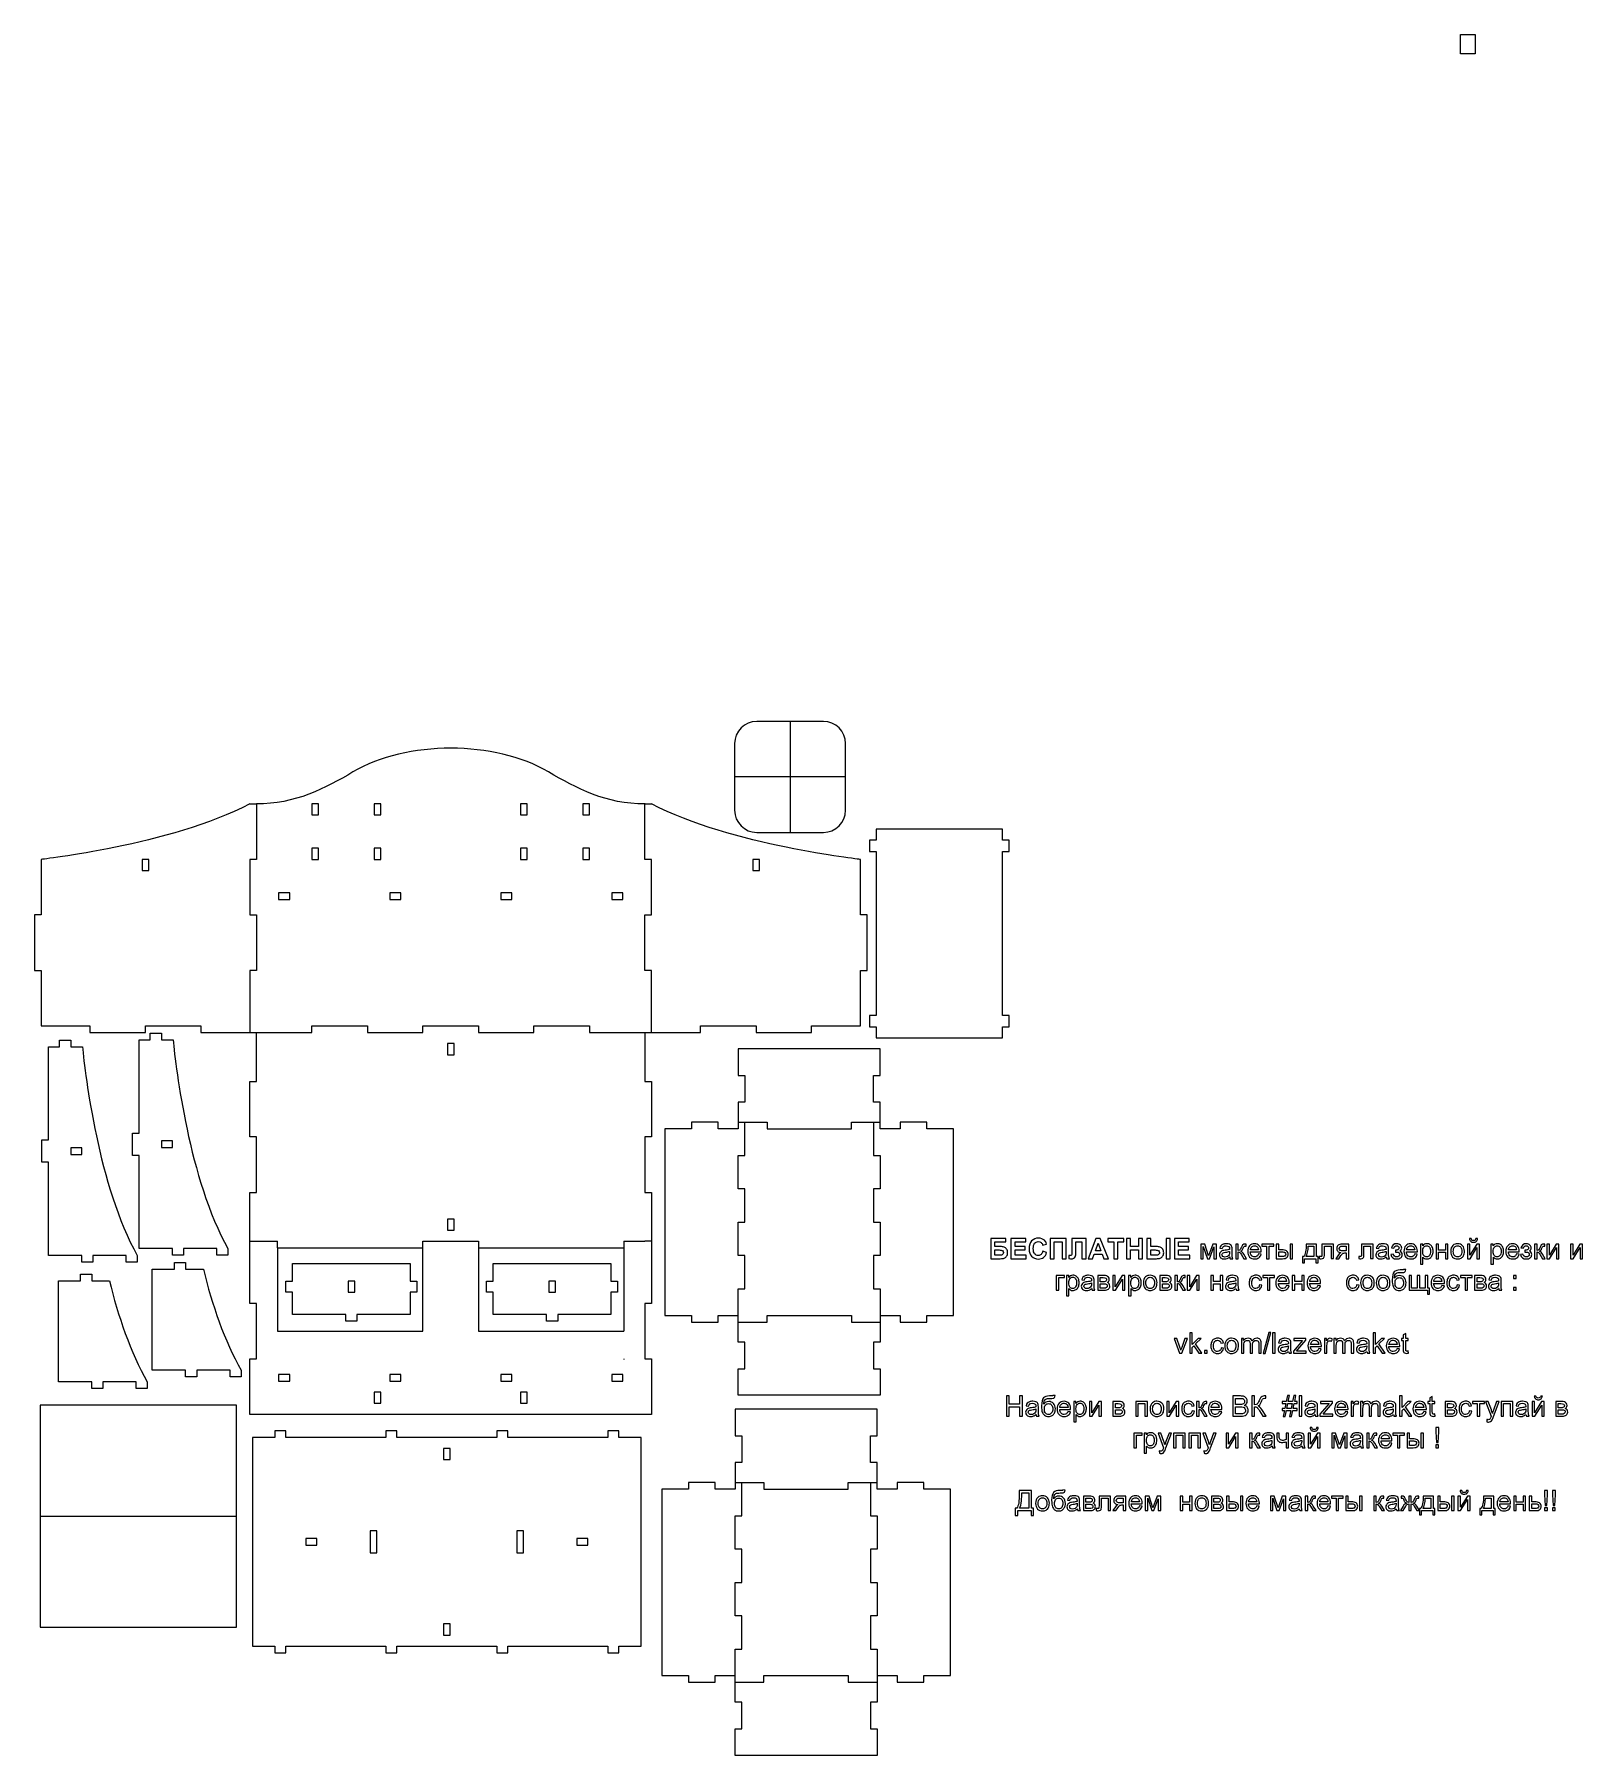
# Model space of a CAD drawing. Header units: millimetres. Extents: x 401 to 1796, y 156 to 1707.
import ezdxf

# ---------------------------------------------------------------- set-up
doc = ezdxf.new("R2010")
doc.units = ezdxf.units.MM
doc.header["$MEASUREMENT"] = 0
doc.header["$XCLIPFRAME"] = 0
doc.layers.add('layer 1', color=7, linetype='Continuous')
picture_1 = doc.add_image_def('image1.jpg', size_in_pixel=(11506, 15341))

msp = doc.modelspace()

# ---------------------------------------------------------------- linework, layer by layer
at = {"layer": 'layer 1', "color": 240, "lineweight": 20}
for points in [[(651.1672, 1003.3244), (657.1672, 1003.3244), (657.1672, 1013.3244), (651.1672, 1013.3244), (651.1672, 1003.3244)], [(707.1672, 1003.3244), (713.1672, 1003.3244), (713.1672, 1013.3244), (707.1672, 1013.3244), (707.1672, 1003.3244)], [(839.1672, 1003.3244), (845.1672, 1003.3244), (845.1672, 1013.3244), (839.1672, 1013.3244), (839.1672, 1003.3244)], [(895.1672, 1003.3244), (901.1672, 1003.3244), (901.1672, 1013.3244), (895.1672, 1013.3244), (895.1672, 1003.3244)], [(498.1672, 953.3244), (504.1672, 953.3244), (504.1672, 963.3244), (498.1672, 963.3244), (498.1672, 953.3244)], [(651.1672, 963.3244), (657.1672, 963.3244), (657.1672, 973.3244), (651.1672, 973.3244), (651.1672, 963.3244)], [(707.1672, 963.3244), (713.1672, 963.3244), (713.1672, 973.3244), (707.1672, 973.3244), (707.1672, 963.3244)], [(839.1672, 963.3244), (845.1672, 963.3244), (845.1672, 973.3244), (839.1672, 973.3244), (839.1672, 963.3244)], [(895.1672, 963.3244), (901.1672, 963.3244), (901.1672, 973.3244), (895.1672, 973.3244), (895.1672, 963.3244)], [(1048.1672, 953.3244), (1054.1672, 953.3244), (1054.1672, 963.3244), (1048.1672, 963.3244), (1048.1672, 953.3244)], [(621.1672, 927.3244), (631.1672, 927.3244), (631.1672, 933.3244), (621.1672, 933.3244), (621.1672, 927.3244)], [(721.1672, 927.3244), (731.1672, 927.3244), (731.1672, 933.3244), (721.1672, 933.3244), (721.1672, 927.3244)], [(821.1672, 927.3244), (831.1672, 927.3244), (831.1672, 933.3244), (821.1672, 933.3244), (821.1672, 927.3244)], [(921.1672, 927.3244), (931.1672, 927.3244), (931.1672, 933.3244), (921.1672, 933.3244), (921.1672, 927.3244)], [(773.1672, 787.3244), (779.1672, 787.3244), (779.1672, 797.3244), (773.1672, 797.3244), (773.1672, 787.3244)], [(773.1672, 629.3244), (779.1672, 629.3244), (779.1672, 639.3244), (773.1672, 639.3244), (773.1672, 629.3244)], [(621.1672, 493.3244), (631.1672, 493.3244), (631.1672, 499.3244), (621.1672, 499.3244), (621.1672, 493.3244)], [(721.1672, 493.3244), (731.1672, 493.3244), (731.1672, 499.3244), (721.1672, 499.3244), (721.1672, 493.3244)], [(821.1672, 493.3509), (831.1672, 493.3509), (831.1672, 499.3509), (821.1672, 499.3509), (821.1672, 493.3509)], [(921.1672, 493.3244), (931.1672, 493.3244), (931.1672, 499.3244), (921.1672, 499.3244), (921.1672, 493.3244)], [(707.1672, 473.3244), (713.1672, 473.3244), (713.1672, 483.3244), (707.1672, 483.3244), (707.1672, 473.3244)], [(839.1672, 473.3244), (845.1672, 473.3244), (845.1672, 483.3244), (839.1672, 483.3244), (839.1672, 473.3244)]]:
    msp.add_lwpolyline(points, close=True, dxfattribs=at)
at = {"layer": 'layer 1', "color": 250, "lineweight": 20}
for points in [[(769.6406, 422.5405), (775.6406, 422.5405), (775.6406, 432.5405), (769.6406, 432.5405), (769.6406, 422.5405)], [(703.6406, 338.5405), (709.6406, 338.5405), (709.6406, 358.5405), (703.6406, 358.5405), (703.6406, 338.5405)], [(835.6406, 338.5405), (841.6406, 338.5405), (841.6406, 358.5405), (835.6406, 358.5405), (835.6406, 338.5405)], [(645.6406, 345.5405), (655.6406, 345.5405), (655.6406, 351.5405), (645.6406, 351.5405), (645.6406, 345.5405)], [(889.6406, 345.5405), (899.6406, 345.5405), (899.6406, 351.5405), (889.6406, 351.5405), (889.6406, 345.5405)], [(769.6406, 264.5405), (775.6406, 264.5405), (775.6406, 274.5405), (769.6406, 274.5405), (769.6406, 264.5405)]]:
    msp.add_lwpolyline(points, close=True, dxfattribs=at)
at = {"layer": 'layer 1', "color": 240, "lineweight": 20}
for points, knots in [([(1051.8418, 1087.6091), (1051.8418, 1087.6091), (1111.8419, 1087.6091), (1111.8419, 1087.6091), (1111.8419, 1087.6091), (1122.8419, 1087.6091), (1131.8419, 1078.6091), (1131.8419, 1067.6091), (1131.8419, 1067.6091), (1131.8419, 1067.6091), (1131.8419, 1007.609), (1131.8419, 1007.609), (1131.8419, 1007.609), (1131.8419, 996.609), (1122.8419, 987.6091), (1111.8419, 987.6091), (1111.8419, 987.6091), (1111.8419, 987.6091), (1051.8418, 987.6091), (1051.8418, 987.6091), (1051.8418, 987.6091), (1040.8418, 987.6091), (1031.8419, 996.609), (1031.8419, 1007.609), (1031.8419, 1007.609), (1031.8419, 1007.609), (1031.8419, 1067.6091), (1031.8419, 1067.6091), (1031.8419, 1067.6091), (1031.8419, 1078.6091), (1040.8418, 1087.6091), (1051.8418, 1087.6091)], [0, 0, 0, 0, 0.111111111, 0.111111111, 0.111111111, 0.111111111, 0.222222222, 0.222222222, 0.222222222, 0.222222222, 0.333333333, 0.333333333, 0.333333333, 0.333333333, 0.444444444, 0.444444444, 0.444444444, 0.444444444, 0.555555556, 0.555555556, 0.555555556, 0.555555556, 0.666666667, 0.666666667, 0.666666667, 0.666666667, 0.777777778, 0.777777778, 0.777777778, 0.777777778, 1, 1, 1, 1]), ([(957.1674, 807.3242), (957.1674, 807.3242), (957.1674, 863.3244), (957.1674, 863.3244), (957.1674, 863.3244), (957.1674, 863.3244), (951.167, 863.3242), (951.167, 863.3242), (951.167, 863.3242), (951.167, 863.3242), (951.167, 913.3242), (951.167, 913.3242), (951.167, 913.3242), (951.167, 913.3242), (957.1674, 913.3242), (957.1674, 913.3242), (957.1674, 913.3242), (957.1674, 913.3242), (957.1674, 963.3246), (957.1674, 963.3246), (957.1674, 963.3246), (957.1674, 963.3246), (951.167, 963.3244), (951.167, 963.3244), (951.167, 963.3244), (951.167, 963.3244), (951.167, 1013.3366), (951.167, 1013.3366), (951.167, 1013.3366), (916.6127, 1012.8363), (888.9398, 1027.4758), (864.3451, 1042.0728), (864.3451, 1042.0728), (816.2293, 1070.6298), (736.1045, 1070.6283), (687.9894, 1042.0718), (687.9894, 1042.0718), (663.3948, 1027.4748), (635.7215, 1012.8241), (601.1672, 1013.3244)], [0, 0, 0, 0, 0.090909091, 0.090909091, 0.090909091, 0.090909091, 0.181818182, 0.181818182, 0.181818182, 0.181818182, 0.272727273, 0.272727273, 0.272727273, 0.272727273, 0.363636364, 0.363636364, 0.363636364, 0.363636364, 0.454545455, 0.454545455, 0.454545455, 0.454545455, 0.545454545, 0.545454545, 0.545454545, 0.545454545, 0.636363636, 0.636363636, 0.636363636, 0.636363636, 0.727272727, 0.727272727, 0.727272727, 0.727272727, 0.818181818, 0.818181818, 0.818181818, 0.818181818, 1, 1, 1, 1]), ([(595.1672, 1013.3244), (523.1268, 975.7123), (407.1674, 963.3246), (407.1674, 963.3246), (407.1674, 963.3246), (407.1674, 963.3246), (407.1674, 913.3242), (407.1674, 913.3242), (407.1674, 913.3242), (407.1674, 913.3242), (401.1674, 913.3244), (401.1674, 913.3244), (401.1674, 913.3244), (401.1674, 913.3244), (401.1672, 863.3242), (401.1672, 863.3242), (401.1672, 863.3242), (401.1672, 863.3242), (407.1674, 863.3242), (407.1674, 863.3242), (407.1674, 863.3242), (407.1674, 863.3242), (407.1672, 813.3266), (407.1672, 813.3266), (407.1672, 813.3266), (407.1672, 813.3266), (451.1672, 813.3266), (451.1672, 813.3266), (451.1672, 813.3266), (451.1672, 813.3266), (451.1672, 807.3242), (451.1672, 807.3242), (451.1672, 807.3242), (451.1672, 807.3242), (501.1672, 807.3242), (501.1672, 807.3242), (501.1672, 807.3242), (501.1672, 807.3242), (501.1672, 813.3266), (501.1672, 813.3266), (501.1672, 813.3266), (501.1672, 813.3266), (551.1672, 813.3244), (551.1672, 813.3244), (551.1672, 813.3244), (551.1672, 813.3244), (551.1672, 807.3242), (551.1672, 807.3242), (551.1672, 807.3242), (551.1672, 807.3242), (651.1674, 807.3242), (651.1674, 807.3242), (651.1674, 807.3242), (651.1674, 807.3242), (651.1674, 813.3266), (651.1674, 813.3266), (651.1674, 813.3266), (651.1674, 813.3266), (701.1674, 813.3266), (701.1674, 813.3266), (701.1674, 813.3266), (701.1674, 813.3266), (701.1674, 807.3242), (701.1674, 807.3242), (701.1674, 807.3242), (701.1674, 807.3242), (751.1672, 807.3242), (751.1672, 807.3242), (751.1672, 807.3242), (751.1672, 807.3242), (751.167, 813.3266), (751.167, 813.3266), (751.167, 813.3266), (751.167, 813.3266), (801.1672, 813.3266), (801.1672, 813.3266), (801.1672, 813.3266), (801.1672, 813.3266), (801.167, 807.3242), (801.167, 807.3242), (801.167, 807.3242), (801.167, 807.3242), (851.1672, 807.3242), (851.1672, 807.3242), (851.1672, 807.3242), (851.1672, 807.3242), (851.167, 813.3266), (851.167, 813.3266), (851.167, 813.3266), (851.167, 813.3266), (901.1672, 813.3266), (901.1672, 813.3266), (901.1672, 813.3266), (901.1672, 813.3266), (901.167, 807.3242), (901.167, 807.3242), (901.167, 807.3242), (901.167, 807.3242), (1001.1672, 807.3242), (1001.1672, 807.3242), (1001.1672, 807.3242), (1001.1672, 807.3242), (1001.1672, 813.3266), (1001.1672, 813.3266), (1001.1672, 813.3266), (1001.1672, 813.3266), (1051.1672, 813.3266), (1051.1672, 813.3266), (1051.1672, 813.3266), (1051.1672, 813.3266), (1051.167, 807.3242), (1051.167, 807.3242), (1051.167, 807.3242), (1051.167, 807.3242), (1101.1674, 807.3242), (1101.1674, 807.3242), (1101.1674, 807.3242), (1101.1674, 807.3242), (1101.1672, 813.3266), (1101.1672, 813.3266), (1101.1672, 813.3266), (1101.1672, 813.3266), (1145.1672, 813.3266), (1145.1672, 813.3266), (1145.1672, 813.3266), (1145.1672, 813.3266), (1145.167, 863.3242), (1145.167, 863.3242), (1145.167, 863.3242), (1145.167, 863.3242), (1151.1674, 863.3242), (1151.1674, 863.3242), (1151.1674, 863.3242), (1151.1674, 863.3242), (1151.1674, 913.3244), (1151.1674, 913.3244), (1151.1674, 913.3244), (1151.1674, 913.3244), (1145.167, 913.3242), (1145.167, 913.3242), (1145.167, 913.3242), (1145.167, 913.3242), (1145.167, 963.3246), (1145.167, 963.3246), (1145.167, 963.3246), (1145.167, 963.3246), (1029.2118, 975.7367), (957.1643, 1013.3258)], [0, 0, 0, 0, 0.026315789, 0.026315789, 0.026315789, 0.026315789, 0.052631579, 0.052631579, 0.052631579, 0.052631579, 0.078947368, 0.078947368, 0.078947368, 0.078947368, 0.105263158, 0.105263158, 0.105263158, 0.105263158, 0.131578947, 0.131578947, 0.131578947, 0.131578947, 0.157894737, 0.157894737, 0.157894737, 0.157894737, 0.184210526, 0.184210526, 0.184210526, 0.184210526, 0.210526316, 0.210526316, 0.210526316, 0.210526316, 0.236842105, 0.236842105, 0.236842105, 0.236842105, 0.263157895, 0.263157895, 0.263157895, 0.263157895, 0.289473684, 0.289473684, 0.289473684, 0.289473684, 0.315789474, 0.315789474, 0.315789474, 0.315789474, 0.342105263, 0.342105263, 0.342105263, 0.342105263, 0.368421053, 0.368421053, 0.368421053, 0.368421053, 0.394736842, 0.394736842, 0.394736842, 0.394736842, 0.421052632, 0.421052632, 0.421052632, 0.421052632, 0.447368421, 0.447368421, 0.447368421, 0.447368421, 0.473684211, 0.473684211, 0.473684211, 0.473684211, 0.5, 0.5, 0.5, 0.5, 0.526315789, 0.526315789, 0.526315789, 0.526315789, 0.552631579, 0.552631579, 0.552631579, 0.552631579, 0.578947368, 0.578947368, 0.578947368, 0.578947368, 0.605263158, 0.605263158, 0.605263158, 0.605263158, 0.631578947, 0.631578947, 0.631578947, 0.631578947, 0.657894737, 0.657894737, 0.657894737, 0.657894737, 0.684210526, 0.684210526, 0.684210526, 0.684210526, 0.710526316, 0.710526316, 0.710526316, 0.710526316, 0.736842105, 0.736842105, 0.736842105, 0.736842105, 0.763157895, 0.763157895, 0.763157895, 0.763157895, 0.789473684, 0.789473684, 0.789473684, 0.789473684, 0.815789474, 0.815789474, 0.815789474, 0.815789474, 0.842105263, 0.842105263, 0.842105263, 0.842105263, 0.868421053, 0.868421053, 0.868421053, 0.868421053, 0.894736842, 0.894736842, 0.894736842, 0.894736842, 0.921052632, 0.921052632, 0.921052632, 0.921052632, 0.947368421, 0.947368421, 0.947368421, 0.947368421, 1, 1, 1, 1]), ([(601.1674, 1013.3356), (601.1674, 1013.3356), (601.1674, 963.3246), (601.1674, 963.3246), (601.1674, 963.3246), (601.1674, 963.3246), (595.167, 963.3246), (595.167, 963.3246), (595.167, 963.3246), (595.167, 963.3246), (595.167, 913.3242), (595.167, 913.3242), (595.167, 913.3242), (595.167, 913.3242), (601.1674, 913.3244), (601.1674, 913.3244), (601.1674, 913.3244), (601.1674, 913.3244), (601.1674, 863.3242), (601.1674, 863.3242), (601.1674, 863.3242), (601.1674, 863.3242), (595.167, 863.3244), (595.167, 863.3244), (595.167, 863.3244), (595.167, 863.3244), (595.1671, 807.3242), (595.1671, 807.3242)], [0, 0, 0, 0, 0.125, 0.125, 0.125, 0.125, 0.25, 0.25, 0.25, 0.25, 0.375, 0.375, 0.375, 0.375, 0.5, 0.5, 0.5, 0.5, 0.625, 0.625, 0.625, 0.625, 0.75, 0.75, 0.75, 0.75, 1, 1, 1, 1]), ([(1159.2844, 802.5395), (1159.2844, 802.5395), (1159.2844, 802.5395), (1159.2844, 802.5395), (1159.2844, 802.5395), (1159.2844, 802.5395), (1159.2846, 812.5399), (1159.2846, 812.5399), (1159.2846, 812.5399), (1159.2846, 812.5399), (1153.2844, 812.5399), (1153.2844, 812.5399), (1153.2844, 812.5399), (1153.2844, 812.5399), (1153.2844, 812.5399), (1153.2844, 812.5399), (1153.2844, 812.5399), (1153.2844, 812.5399), (1153.2844, 812.5399), (1153.2844, 812.5399), (1153.2844, 812.5399), (1153.2844, 812.5399), (1153.2844, 822.5399), (1153.2844, 822.5399), (1153.2844, 822.5399), (1153.2844, 822.5399), (1153.3844, 822.5399), (1153.3844, 822.5399), (1153.3844, 822.5399), (1153.3844, 822.5399), (1159.2846, 822.5399), (1159.2846, 822.5399), (1159.2846, 822.5399), (1159.2846, 822.5399), (1159.2846, 822.5399), (1159.2846, 822.5399), (1159.2846, 822.5399), (1159.2846, 822.5399), (1159.2846, 970.5397), (1159.2846, 970.5397), (1159.2846, 970.5397), (1159.2846, 970.5397), (1153.2844, 970.5397), (1153.2844, 970.5397), (1153.2844, 970.5397), (1153.2844, 970.5397), (1153.2844, 970.6397), (1153.2844, 970.6397), (1153.2844, 970.6397), (1153.2844, 970.6397), (1153.2844, 980.5397), (1153.2844, 980.5397), (1153.2844, 980.5397), (1153.2844, 980.5397), (1153.3844, 980.5397), (1153.3844, 980.5397), (1153.3844, 980.5397), (1153.3844, 980.5397), (1159.2846, 980.5397), (1159.2846, 980.5397), (1159.2846, 980.5397), (1159.2846, 980.5397), (1159.2846, 990.5395), (1159.2846, 990.5395), (1159.2846, 990.5395), (1159.2846, 990.5395), (1159.2846, 990.5397), (1159.2846, 990.5397), (1159.2846, 990.5397), (1159.2846, 990.5397), (1159.2846, 990.5395), (1159.2846, 990.5395), (1159.2846, 990.5395), (1159.2846, 990.5395), (1159.3846, 990.5395), (1159.3846, 990.5395), (1159.3846, 990.5395), (1159.3846, 990.5395), (1273.2858, 990.5395), (1273.2858, 990.5395), (1273.2858, 990.5395), (1273.2858, 990.5395), (1273.2858, 990.5395), (1273.2858, 990.5395), (1273.2858, 990.5395), (1273.2858, 990.5395), (1273.2858, 980.6397), (1273.2858, 980.6397), (1273.2858, 980.6397), (1273.2858, 980.6397), (1273.2858, 980.5397), (1273.2858, 980.5397), (1273.2858, 980.5397), (1273.2858, 980.5397), (1273.2858, 980.5397), (1273.2858, 980.5397), (1273.2858, 980.5397), (1273.2858, 980.5397), (1279.2846, 980.5397), (1279.2846, 980.5397), (1279.2846, 980.5397), (1279.2846, 980.5397), (1279.2846, 970.5397), (1279.2846, 970.5397), (1279.2846, 970.5397), (1279.2846, 970.5397), (1273.3858, 970.5397), (1273.3858, 970.5397), (1273.3858, 970.5397), (1273.3858, 970.5397), (1273.2858, 970.5397), (1273.2858, 970.5397), (1273.2858, 970.5397), (1273.2858, 970.5397), (1273.2858, 970.5397), (1273.2858, 970.5397), (1273.2858, 970.5397), (1273.2858, 970.5397), (1273.2858, 822.6399), (1273.2858, 822.6399), (1273.2858, 822.6399), (1273.2858, 822.6399), (1273.2858, 822.5399), (1273.2858, 822.5399), (1273.2858, 822.5399), (1273.2858, 822.5399), (1273.2858, 822.5399), (1273.2858, 822.5399), (1273.2858, 822.5399), (1273.2858, 822.5399), (1273.2858, 822.5399), (1273.2858, 822.5399), (1273.2858, 822.5399), (1273.2858, 822.5399), (1279.2846, 822.5399), (1279.2846, 822.5399), (1279.2846, 822.5399), (1279.2846, 822.5399), (1279.2846, 812.5399), (1279.2846, 812.5399), (1279.2846, 812.5399), (1279.2846, 812.5399), (1279.2846, 812.5399), (1279.2846, 812.5399), (1279.2846, 812.5399), (1279.2846, 812.5399), (1273.3858, 812.5399), (1273.3858, 812.5399), (1273.3858, 812.5399), (1273.3858, 812.5399), (1273.2858, 812.5399), (1273.2858, 812.5399), (1273.2858, 812.5399), (1273.2858, 812.5399), (1273.2858, 812.5399), (1273.2858, 812.5399), (1273.2858, 812.5399), (1273.2858, 812.5399), (1273.2858, 802.5395), (1273.2858, 802.5395), (1273.2858, 802.5395), (1273.2858, 802.5395), (1159.2846, 802.5395), (1159.2846, 802.5395), (1159.2846, 802.5395), (1159.2846, 802.5395), (1159.2844, 802.5395), (1159.2844, 802.5395)], [0, 0, 0, 0, 0.023255814, 0.023255814, 0.023255814, 0.023255814, 0.046511628, 0.046511628, 0.046511628, 0.046511628, 0.069767442, 0.069767442, 0.069767442, 0.069767442, 0.093023256, 0.093023256, 0.093023256, 0.093023256, 0.11627907, 0.11627907, 0.11627907, 0.11627907, 0.139534884, 0.139534884, 0.139534884, 0.139534884, 0.162790698, 0.162790698, 0.162790698, 0.162790698, 0.186046512, 0.186046512, 0.186046512, 0.186046512, 0.209302326, 0.209302326, 0.209302326, 0.209302326, 0.23255814, 0.23255814, 0.23255814, 0.23255814, 0.255813953, 0.255813953, 0.255813953, 0.255813953, 0.279069767, 0.279069767, 0.279069767, 0.279069767, 0.302325581, 0.302325581, 0.302325581, 0.302325581, 0.325581395, 0.325581395, 0.325581395, 0.325581395, 0.348837209, 0.348837209, 0.348837209, 0.348837209, 0.372093023, 0.372093023, 0.372093023, 0.372093023, 0.395348837, 0.395348837, 0.395348837, 0.395348837, 0.418604651, 0.418604651, 0.418604651, 0.418604651, 0.441860465, 0.441860465, 0.441860465, 0.441860465, 0.465116279, 0.465116279, 0.465116279, 0.465116279, 0.488372093, 0.488372093, 0.488372093, 0.488372093, 0.511627907, 0.511627907, 0.511627907, 0.511627907, 0.534883721, 0.534883721, 0.534883721, 0.534883721, 0.558139535, 0.558139535, 0.558139535, 0.558139535, 0.581395349, 0.581395349, 0.581395349, 0.581395349, 0.604651163, 0.604651163, 0.604651163, 0.604651163, 0.627906977, 0.627906977, 0.627906977, 0.627906977, 0.651162791, 0.651162791, 0.651162791, 0.651162791, 0.674418605, 0.674418605, 0.674418605, 0.674418605, 0.697674419, 0.697674419, 0.697674419, 0.697674419, 0.720930233, 0.720930233, 0.720930233, 0.720930233, 0.744186047, 0.744186047, 0.744186047, 0.744186047, 0.76744186, 0.76744186, 0.76744186, 0.76744186, 0.790697674, 0.790697674, 0.790697674, 0.790697674, 0.813953488, 0.813953488, 0.813953488, 0.813953488, 0.837209302, 0.837209302, 0.837209302, 0.837209302, 0.860465116, 0.860465116, 0.860465116, 0.860465116, 0.88372093, 0.88372093, 0.88372093, 0.88372093, 0.906976744, 0.906976744, 0.906976744, 0.906976744, 0.930232558, 0.930232558, 0.930232558, 0.930232558, 0.953488372, 0.953488372, 0.953488372, 0.953488372, 1, 1, 1, 1]), ([(575.5161, 612.6775), (540.5196, 674.6584), (528.6043, 775.2263), (526.0699, 800.6775), (526.0699, 800.6775), (526.0699, 800.6775), (525.8969, 800.6775), (525.8969, 800.6775), (525.8969, 800.6775), (525.8969, 800.6775), (515.5159, 800.6775), (515.5159, 800.6775), (515.5159, 800.6775), (515.5159, 800.6775), (515.5159, 806.6775), (515.5159, 806.6775), (515.5159, 806.6775), (515.5159, 806.6775), (505.5159, 806.6775), (505.5159, 806.6775), (505.5159, 806.6775), (505.5159, 806.6775), (505.5159, 806.5775), (505.5159, 806.5775), (505.5159, 806.5775), (505.5159, 806.5775), (505.5159, 800.6775), (505.5159, 800.6775), (505.5159, 800.6775), (505.5159, 800.6775), (495.5159, 800.6775), (495.5159, 800.6775), (495.5159, 800.6775), (495.5159, 800.6775), (495.5159, 716.6775), (495.5159, 716.6775), (495.5159, 716.6775), (495.5159, 716.6775), (489.5159, 716.6775), (489.5159, 716.6775), (489.5159, 716.6775), (489.5159, 716.6775), (489.5159, 696.6775), (489.5159, 696.6775), (489.5159, 696.6775), (489.5159, 696.6775), (495.5159, 696.6775), (495.5159, 696.6775), (495.5159, 696.6775), (495.5159, 696.6775), (495.5159, 612.6775), (495.5159, 612.6775), (495.5159, 612.6775), (495.5159, 612.6775), (525.5163, 612.6775), (525.5163, 612.6775), (525.5163, 612.6775), (525.5163, 612.6775), (525.5161, 606.6774), (525.5161, 606.6774), (525.5161, 606.6774), (525.5161, 606.6774), (525.5161, 606.6773), (525.5161, 606.6773), (525.5161, 606.6773), (525.5161, 606.6773), (525.5161, 606.6773), (525.5161, 606.6773), (525.5161, 606.6773), (525.5161, 606.6773), (535.5159, 606.6773), (535.5159, 606.6773), (535.5159, 606.6773), (535.5159, 606.6773), (535.5159, 612.6775), (535.5159, 612.6775), (535.5159, 612.6775), (535.5159, 612.6775), (565.5159, 612.6775), (565.5159, 612.6775), (565.5159, 612.6775), (565.5159, 612.6775), (565.5159, 606.6773), (565.5159, 606.6773), (565.5159, 606.6773), (565.5159, 606.6773), (575.516, 606.6773), (575.516, 606.6773), (575.516, 606.6773), (575.516, 606.6773), (575.5161, 612.6775), (575.5161, 612.6775)], [0, 0, 0, 0, 0.041666667, 0.041666667, 0.041666667, 0.041666667, 0.083333333, 0.083333333, 0.083333333, 0.083333333, 0.125, 0.125, 0.125, 0.125, 0.166666667, 0.166666667, 0.166666667, 0.166666667, 0.208333333, 0.208333333, 0.208333333, 0.208333333, 0.25, 0.25, 0.25, 0.25, 0.291666667, 0.291666667, 0.291666667, 0.291666667, 0.333333333, 0.333333333, 0.333333333, 0.333333333, 0.375, 0.375, 0.375, 0.375, 0.416666667, 0.416666667, 0.416666667, 0.416666667, 0.458333333, 0.458333333, 0.458333333, 0.458333333, 0.5, 0.5, 0.5, 0.5, 0.541666667, 0.541666667, 0.541666667, 0.541666667, 0.583333333, 0.583333333, 0.583333333, 0.583333333, 0.625, 0.625, 0.625, 0.625, 0.666666667, 0.666666667, 0.666666667, 0.666666667, 0.708333333, 0.708333333, 0.708333333, 0.708333333, 0.75, 0.75, 0.75, 0.75, 0.791666667, 0.791666667, 0.791666667, 0.791666667, 0.833333333, 0.833333333, 0.833333333, 0.833333333, 0.875, 0.875, 0.875, 0.875, 0.916666667, 0.916666667, 0.916666667, 0.916666667, 1, 1, 1, 1]), ([(951.167, 807.3244), (951.167, 807.3244), (951.167, 763.3242), (951.167, 763.3242), (951.167, 763.3242), (951.167, 763.3242), (957.1674, 763.3244), (957.1674, 763.3244), (957.1674, 763.3244), (957.1674, 763.3244), (957.1674, 713.3246), (957.1674, 713.3246), (957.1674, 713.3246), (957.1674, 713.3246), (951.167, 713.3246), (951.167, 713.3246), (951.167, 713.3246), (951.167, 713.3246), (951.167, 663.3242), (951.167, 663.3242), (951.167, 663.3242), (951.167, 663.3242), (957.1674, 663.3244), (957.1674, 663.3244), (957.1674, 663.3244), (957.1674, 663.3244), (957.1674, 563.3242), (957.1674, 563.3242), (957.1674, 563.3242), (957.1674, 563.3242), (951.167, 563.3244), (951.167, 563.3244), (951.167, 563.3244), (951.167, 563.3244), (951.167, 513.3242), (951.167, 513.3242), (951.167, 513.3242), (951.167, 513.3242), (957.1674, 513.3244), (957.1674, 513.3244), (957.1674, 513.3244), (957.1674, 513.3244), (957.1674, 463.3242), (957.1674, 463.3242), (957.1674, 463.3242), (957.1674, 463.3242), (595.167, 463.3242), (595.167, 463.3242), (595.167, 463.3242), (595.167, 463.3242), (595.167, 513.3244), (595.167, 513.3244), (595.167, 513.3244), (595.167, 513.3244), (601.1674, 513.3242), (601.1674, 513.3242), (601.1674, 513.3242), (601.1674, 513.3242), (601.1674, 563.3244), (601.1674, 563.3244), (601.1674, 563.3244), (601.1674, 563.3244), (595.167, 563.3242), (595.167, 563.3242), (595.167, 563.3242), (595.167, 563.3242), (595.167, 663.3244), (595.167, 663.3244), (595.167, 663.3244), (595.167, 663.3244), (601.1674, 663.3242), (601.1674, 663.3242), (601.1674, 663.3242), (601.1674, 663.3242), (601.1674, 713.3246), (601.1674, 713.3246), (601.1674, 713.3246), (601.1674, 713.3246), (595.167, 713.3246), (595.167, 713.3246), (595.167, 713.3246), (595.167, 713.3246), (595.167, 763.3244), (595.167, 763.3244), (595.167, 763.3244), (595.167, 763.3244), (601.1674, 763.3242), (601.1674, 763.3242), (601.1674, 763.3242), (601.1674, 763.3242), (601.1674, 807.3244), (601.1674, 807.3244)], [0, 0, 0, 0, 0.041666667, 0.041666667, 0.041666667, 0.041666667, 0.083333333, 0.083333333, 0.083333333, 0.083333333, 0.125, 0.125, 0.125, 0.125, 0.166666667, 0.166666667, 0.166666667, 0.166666667, 0.208333333, 0.208333333, 0.208333333, 0.208333333, 0.25, 0.25, 0.25, 0.25, 0.291666667, 0.291666667, 0.291666667, 0.291666667, 0.333333333, 0.333333333, 0.333333333, 0.333333333, 0.375, 0.375, 0.375, 0.375, 0.416666667, 0.416666667, 0.416666667, 0.416666667, 0.458333333, 0.458333333, 0.458333333, 0.458333333, 0.5, 0.5, 0.5, 0.5, 0.541666667, 0.541666667, 0.541666667, 0.541666667, 0.583333333, 0.583333333, 0.583333333, 0.583333333, 0.625, 0.625, 0.625, 0.625, 0.666666667, 0.666666667, 0.666666667, 0.666666667, 0.708333333, 0.708333333, 0.708333333, 0.708333333, 0.75, 0.75, 0.75, 0.75, 0.791666667, 0.791666667, 0.791666667, 0.791666667, 0.833333333, 0.833333333, 0.833333333, 0.833333333, 0.875, 0.875, 0.875, 0.875, 0.916666667, 0.916666667, 0.916666667, 0.916666667, 1, 1, 1, 1]), ([(493.8489, 606.5658), (458.8524, 668.5467), (446.9371, 769.1146), (444.4027, 794.5658), (444.4027, 794.5658), (444.4027, 794.5658), (444.2297, 794.5658), (444.2297, 794.5658), (444.2297, 794.5658), (444.2297, 794.5658), (433.8487, 794.5658), (433.8487, 794.5658), (433.8487, 794.5658), (433.8487, 794.5658), (433.8487, 800.5658), (433.8487, 800.5658), (433.8487, 800.5658), (433.8487, 800.5658), (423.8487, 800.5658), (423.8487, 800.5658), (423.8487, 800.5658), (423.8487, 800.5658), (423.8487, 800.4658), (423.8487, 800.4658), (423.8487, 800.4658), (423.8487, 800.4658), (423.8487, 794.5658), (423.8487, 794.5658), (423.8487, 794.5658), (423.8487, 794.5658), (413.8487, 794.5658), (413.8487, 794.5658), (413.8487, 794.5658), (413.8487, 794.5658), (413.8487, 710.5658), (413.8487, 710.5658), (413.8487, 710.5658), (413.8487, 710.5658), (407.8487, 710.5658), (407.8487, 710.5658), (407.8487, 710.5658), (407.8487, 710.5658), (407.8487, 690.5658), (407.8487, 690.5658), (407.8487, 690.5658), (407.8487, 690.5658), (413.8487, 690.5658), (413.8487, 690.5658), (413.8487, 690.5658), (413.8487, 690.5658), (413.8487, 606.5658), (413.8487, 606.5658), (413.8487, 606.5658), (413.8487, 606.5658), (443.8491, 606.5658), (443.8491, 606.5658), (443.8491, 606.5658), (443.8491, 606.5658), (443.8489, 600.5657), (443.8489, 600.5657), (443.8489, 600.5657), (443.8489, 600.5657), (443.8489, 600.5656), (443.8489, 600.5656), (443.8489, 600.5656), (443.8489, 600.5656), (443.8489, 600.5656), (443.8489, 600.5656), (443.8489, 600.5656), (443.8489, 600.5656), (453.8487, 600.5656), (453.8487, 600.5656), (453.8487, 600.5656), (453.8487, 600.5656), (453.8487, 606.5658), (453.8487, 606.5658), (453.8487, 606.5658), (453.8487, 606.5658), (483.8487, 606.5658), (483.8487, 606.5658), (483.8487, 606.5658), (483.8487, 606.5658), (483.8487, 600.5656), (483.8487, 600.5656), (483.8487, 600.5656), (483.8487, 600.5656), (493.8488, 600.5656), (493.8488, 600.5656), (493.8488, 600.5656), (493.8488, 600.5656), (493.8489, 606.5658), (493.8489, 606.5658)], [0, 0, 0, 0, 0.041666667, 0.041666667, 0.041666667, 0.041666667, 0.083333333, 0.083333333, 0.083333333, 0.083333333, 0.125, 0.125, 0.125, 0.125, 0.166666667, 0.166666667, 0.166666667, 0.166666667, 0.208333333, 0.208333333, 0.208333333, 0.208333333, 0.25, 0.25, 0.25, 0.25, 0.291666667, 0.291666667, 0.291666667, 0.291666667, 0.333333333, 0.333333333, 0.333333333, 0.333333333, 0.375, 0.375, 0.375, 0.375, 0.416666667, 0.416666667, 0.416666667, 0.416666667, 0.458333333, 0.458333333, 0.458333333, 0.458333333, 0.5, 0.5, 0.5, 0.5, 0.541666667, 0.541666667, 0.541666667, 0.541666667, 0.583333333, 0.583333333, 0.583333333, 0.583333333, 0.625, 0.625, 0.625, 0.625, 0.666666667, 0.666666667, 0.666666667, 0.666666667, 0.708333333, 0.708333333, 0.708333333, 0.708333333, 0.75, 0.75, 0.75, 0.75, 0.791666667, 0.791666667, 0.791666667, 0.791666667, 0.833333333, 0.833333333, 0.833333333, 0.833333333, 0.875, 0.875, 0.875, 0.875, 0.916666667, 0.916666667, 0.916666667, 0.916666667, 1, 1, 1, 1]), ([(1163.1337, 552.5021), (1163.1337, 552.5021), (1181.1335, 552.5021), (1181.1335, 552.5021), (1181.1335, 552.5021), (1181.1335, 552.5021), (1181.1335, 546.5017), (1181.1335, 546.5017), (1181.1335, 546.5017), (1181.1335, 546.5017), (1205.1337, 546.5017), (1205.1337, 546.5017), (1205.1337, 546.5017), (1205.1337, 546.5017), (1205.1335, 552.5021), (1205.1335, 552.5021), (1205.1335, 552.5021), (1205.1335, 552.5021), (1229.1337, 552.5021), (1229.1337, 552.5021), (1229.1337, 552.5021), (1229.1337, 552.5021), (1229.1335, 720.5019), (1229.1335, 720.5019), (1229.1335, 720.5019), (1229.1335, 720.5019), (1205.1335, 720.5019), (1205.1335, 720.5019), (1205.1335, 720.5019), (1205.1335, 720.5019), (1205.1337, 726.5021), (1205.1337, 726.5021), (1205.1337, 726.5021), (1205.1337, 726.5021), (1181.1335, 726.5021), (1181.1335, 726.5021), (1181.1335, 726.5021), (1181.1335, 726.5021), (1181.1335, 720.5019), (1181.1335, 720.5019), (1181.1335, 720.5019), (1181.1335, 720.5019), (1163.1337, 720.5019), (1163.1337, 720.5019), (1163.1337, 720.5019), (1163.1337, 720.5019), (1163.1339, 744.5019), (1163.1339, 744.5019), (1163.1339, 744.5019), (1163.1339, 744.5019), (1157.1335, 744.5017), (1157.1335, 744.5017), (1157.1335, 744.5017), (1157.1335, 744.5017), (1157.1335, 768.5019), (1157.1335, 768.5019), (1157.1335, 768.5019), (1157.1335, 768.5019), (1163.1339, 768.5019), (1163.1339, 768.5019), (1163.1339, 768.5019), (1163.1339, 768.5019), (1163.1339, 792.5019), (1163.1339, 792.5019), (1163.1339, 792.5019), (1163.1339, 792.5019), (1035.1335, 792.5017), (1035.1335, 792.5017), (1035.1335, 792.5017), (1035.1335, 792.5017), (1035.1335, 768.5019), (1035.1335, 768.5019), (1035.1335, 768.5019), (1035.1335, 768.5019), (1041.1339, 768.5019), (1041.1339, 768.5019), (1041.1339, 768.5019), (1041.1339, 768.5019), (1041.1339, 744.5017), (1041.1339, 744.5017), (1041.1339, 744.5017), (1041.1339, 744.5017), (1035.1335, 744.5019), (1035.1335, 744.5019), (1035.1335, 744.5019), (1035.1335, 744.5019), (1035.1337, 720.5019), (1035.1337, 720.5019), (1035.1337, 720.5019), (1035.1337, 720.5019), (1017.1335, 720.5019), (1017.1335, 720.5019), (1017.1335, 720.5019), (1017.1335, 720.5019), (1017.1337, 726.5021), (1017.1337, 726.5021), (1017.1337, 726.5021), (1017.1337, 726.5021), (993.1339, 726.5021), (993.1339, 726.5021), (993.1339, 726.5021), (993.1339, 726.5021), (993.1339, 720.5019), (993.1339, 720.5019), (993.1339, 720.5019), (993.1339, 720.5019), (969.1339, 720.5019), (969.1339, 720.5019), (969.1339, 720.5019), (969.1339, 720.5019), (969.1337, 552.5021), (969.1337, 552.5021), (969.1337, 552.5021), (969.1337, 552.5021), (993.1339, 552.5021), (993.1339, 552.5021), (993.1339, 552.5021), (993.1339, 552.5021), (993.1337, 546.5017), (993.1337, 546.5017), (993.1337, 546.5017), (993.1337, 546.5017), (1017.1335, 546.5017), (1017.1335, 546.5017), (1017.1335, 546.5017), (1017.1335, 546.5017), (1017.1335, 552.5021), (1017.1335, 552.5021), (1017.1335, 552.5021), (1017.1335, 552.5021), (1035.1337, 552.5021), (1035.1337, 552.5021)], [0, 0, 0, 0, 0.029411765, 0.029411765, 0.029411765, 0.029411765, 0.058823529, 0.058823529, 0.058823529, 0.058823529, 0.088235294, 0.088235294, 0.088235294, 0.088235294, 0.117647059, 0.117647059, 0.117647059, 0.117647059, 0.147058824, 0.147058824, 0.147058824, 0.147058824, 0.176470588, 0.176470588, 0.176470588, 0.176470588, 0.205882353, 0.205882353, 0.205882353, 0.205882353, 0.235294118, 0.235294118, 0.235294118, 0.235294118, 0.264705882, 0.264705882, 0.264705882, 0.264705882, 0.294117647, 0.294117647, 0.294117647, 0.294117647, 0.323529412, 0.323529412, 0.323529412, 0.323529412, 0.352941176, 0.352941176, 0.352941176, 0.352941176, 0.382352941, 0.382352941, 0.382352941, 0.382352941, 0.411764706, 0.411764706, 0.411764706, 0.411764706, 0.441176471, 0.441176471, 0.441176471, 0.441176471, 0.470588235, 0.470588235, 0.470588235, 0.470588235, 0.5, 0.5, 0.5, 0.5, 0.529411765, 0.529411765, 0.529411765, 0.529411765, 0.558823529, 0.558823529, 0.558823529, 0.558823529, 0.588235294, 0.588235294, 0.588235294, 0.588235294, 0.617647059, 0.617647059, 0.617647059, 0.617647059, 0.647058824, 0.647058824, 0.647058824, 0.647058824, 0.676470588, 0.676470588, 0.676470588, 0.676470588, 0.705882353, 0.705882353, 0.705882353, 0.705882353, 0.735294118, 0.735294118, 0.735294118, 0.735294118, 0.764705882, 0.764705882, 0.764705882, 0.764705882, 0.794117647, 0.794117647, 0.794117647, 0.794117647, 0.823529412, 0.823529412, 0.823529412, 0.823529412, 0.852941176, 0.852941176, 0.852941176, 0.852941176, 0.882352941, 0.882352941, 0.882352941, 0.882352941, 0.911764706, 0.911764706, 0.911764706, 0.911764706, 0.941176471, 0.941176471, 0.941176471, 0.941176471, 1, 1, 1, 1]), ([(1035.1335, 726.5019), (1035.1335, 726.5019), (1061.1335, 726.5021), (1061.1335, 726.5021), (1061.1335, 726.5021), (1061.1335, 726.5021), (1061.1335, 720.5019), (1061.1335, 720.5019), (1061.1335, 720.5019), (1061.1335, 720.5019), (1137.1335, 720.5019), (1137.1335, 720.5019), (1137.1335, 720.5019), (1137.1335, 720.5019), (1137.1337, 726.5021), (1137.1337, 726.5021), (1137.1337, 726.5021), (1137.1337, 726.5021), (1163.1339, 726.5019), (1163.1339, 726.5019)], [0, 0, 0, 0, 0.166666667, 0.166666667, 0.166666667, 0.166666667, 0.333333333, 0.333333333, 0.333333333, 0.333333333, 0.5, 0.5, 0.5, 0.5, 0.666666667, 0.666666667, 0.666666667, 0.666666667, 1, 1, 1, 1]), ([(1157.1337, 726.5019), (1157.1337, 726.5019), (1157.1335, 720.5019), (1157.1335, 720.5019), (1157.1335, 720.5019), (1157.1335, 720.5019), (1157.1335, 696.5019), (1157.1335, 696.5019), (1157.1335, 696.5019), (1157.1335, 696.5019), (1163.1339, 696.5019), (1163.1339, 696.5019), (1163.1339, 696.5019), (1163.1339, 696.5019), (1163.1339, 666.5017), (1163.1339, 666.5017), (1163.1339, 666.5017), (1163.1339, 666.5017), (1157.1335, 666.5017), (1157.1335, 666.5017), (1157.1335, 666.5017), (1157.1335, 666.5017), (1157.1335, 636.5017), (1157.1335, 636.5017), (1157.1335, 636.5017), (1157.1335, 636.5017), (1163.1339, 636.5019), (1163.1339, 636.5019), (1163.1339, 636.5019), (1163.1339, 636.5019), (1163.1339, 606.5021), (1163.1339, 606.5021), (1163.1339, 606.5021), (1163.1339, 606.5021), (1157.1335, 606.5021), (1157.1335, 606.5021), (1157.1335, 606.5021), (1157.1335, 606.5021), (1157.1335, 576.5021), (1157.1335, 576.5021), (1157.1335, 576.5021), (1157.1335, 576.5021), (1163.1339, 576.5021), (1163.1339, 576.5021), (1163.1339, 576.5021), (1163.1339, 576.5021), (1163.1339, 528.5021), (1163.1339, 528.5021), (1163.1339, 528.5021), (1163.1339, 528.5021), (1157.1335, 528.5021), (1157.1335, 528.5021), (1157.1335, 528.5021), (1157.1335, 528.5021), (1157.1335, 504.5021), (1157.1335, 504.5021), (1157.1335, 504.5021), (1157.1335, 504.5021), (1163.1339, 504.5021), (1163.1339, 504.5021), (1163.1339, 504.5021), (1163.1339, 504.5021), (1163.1339, 480.5021), (1163.1339, 480.5021), (1163.1339, 480.5021), (1163.1339, 480.5021), (1035.1335, 480.5019), (1035.1335, 480.5019), (1035.1335, 480.5019), (1035.1335, 480.5019), (1035.1335, 504.5021), (1035.1335, 504.5021), (1035.1335, 504.5021), (1035.1335, 504.5021), (1041.1339, 504.5019), (1041.1339, 504.5019), (1041.1339, 504.5019), (1041.1339, 504.5019), (1041.1339, 528.5021), (1041.1339, 528.5021), (1041.1339, 528.5021), (1041.1339, 528.5021), (1035.1335, 528.5019), (1035.1335, 528.5019), (1035.1335, 528.5019), (1035.1335, 528.5019), (1035.1335, 576.5021), (1035.1335, 576.5021), (1035.1335, 576.5021), (1035.1335, 576.5021), (1041.1339, 576.5019), (1041.1339, 576.5019), (1041.1339, 576.5019), (1041.1339, 576.5019), (1041.1339, 606.5021), (1041.1339, 606.5021), (1041.1339, 606.5021), (1041.1339, 606.5021), (1035.1335, 606.5019), (1035.1335, 606.5019), (1035.1335, 606.5019), (1035.1335, 606.5019), (1035.1335, 636.5017), (1035.1335, 636.5017), (1035.1335, 636.5017), (1035.1335, 636.5017), (1041.1339, 636.5017), (1041.1339, 636.5017), (1041.1339, 636.5017), (1041.1339, 636.5017), (1041.1339, 666.5017), (1041.1339, 666.5017), (1041.1339, 666.5017), (1041.1339, 666.5017), (1035.1335, 666.5017), (1035.1335, 666.5017), (1035.1335, 666.5017), (1035.1335, 666.5017), (1035.1335, 696.5019), (1035.1335, 696.5019), (1035.1335, 696.5019), (1035.1335, 696.5019), (1041.1339, 696.5019), (1041.1339, 696.5019), (1041.1339, 696.5019), (1041.1339, 696.5019), (1041.1339, 720.5019), (1041.1339, 720.5019), (1041.1339, 720.5019), (1041.1339, 720.5019), (1041.1337, 726.5019), (1041.1337, 726.5019)], [0, 0, 0, 0, 0.029411765, 0.029411765, 0.029411765, 0.029411765, 0.058823529, 0.058823529, 0.058823529, 0.058823529, 0.088235294, 0.088235294, 0.088235294, 0.088235294, 0.117647059, 0.117647059, 0.117647059, 0.117647059, 0.147058824, 0.147058824, 0.147058824, 0.147058824, 0.176470588, 0.176470588, 0.176470588, 0.176470588, 0.205882353, 0.205882353, 0.205882353, 0.205882353, 0.235294118, 0.235294118, 0.235294118, 0.235294118, 0.264705882, 0.264705882, 0.264705882, 0.264705882, 0.294117647, 0.294117647, 0.294117647, 0.294117647, 0.323529412, 0.323529412, 0.323529412, 0.323529412, 0.352941176, 0.352941176, 0.352941176, 0.352941176, 0.382352941, 0.382352941, 0.382352941, 0.382352941, 0.411764706, 0.411764706, 0.411764706, 0.411764706, 0.441176471, 0.441176471, 0.441176471, 0.441176471, 0.470588235, 0.470588235, 0.470588235, 0.470588235, 0.5, 0.5, 0.5, 0.5, 0.529411765, 0.529411765, 0.529411765, 0.529411765, 0.558823529, 0.558823529, 0.558823529, 0.558823529, 0.588235294, 0.588235294, 0.588235294, 0.588235294, 0.617647059, 0.617647059, 0.617647059, 0.617647059, 0.647058824, 0.647058824, 0.647058824, 0.647058824, 0.676470588, 0.676470588, 0.676470588, 0.676470588, 0.705882353, 0.705882353, 0.705882353, 0.705882353, 0.735294118, 0.735294118, 0.735294118, 0.735294118, 0.764705882, 0.764705882, 0.764705882, 0.764705882, 0.794117647, 0.794117647, 0.794117647, 0.794117647, 0.823529412, 0.823529412, 0.823529412, 0.823529412, 0.852941176, 0.852941176, 0.852941176, 0.852941176, 0.882352941, 0.882352941, 0.882352941, 0.882352941, 0.911764706, 0.911764706, 0.911764706, 0.911764706, 0.941176471, 0.941176471, 0.941176471, 0.941176471, 1, 1, 1, 1]), ([(443.8487, 703.5658), (443.8487, 703.5658), (443.8487, 697.5658), (443.8487, 697.5658), (443.8487, 697.5658), (443.8487, 697.5658), (434.4626, 697.5658), (434.4626, 697.5658), (434.4626, 697.5658), (434.4626, 697.5658), (433.8487, 697.5658), (433.8487, 697.5658), (433.8487, 697.5658), (433.8487, 697.5658), (433.8487, 703.5177), (433.8487, 703.5177), (433.8487, 703.5177), (433.8487, 703.5177), (433.8487, 703.5658), (433.8487, 703.5658), (433.8487, 703.5658), (433.8487, 703.5658), (443.8487, 703.5658), (443.8487, 703.5658)], [0, 0, 0, 0, 0.142857143, 0.142857143, 0.142857143, 0.142857143, 0.285714286, 0.285714286, 0.285714286, 0.285714286, 0.428571429, 0.428571429, 0.428571429, 0.428571429, 0.571428571, 0.571428571, 0.571428571, 0.571428571, 0.714285714, 0.714285714, 0.714285714, 0.714285714, 1, 1, 1, 1]), ([(525.5159, 709.6775), (525.5159, 709.6775), (525.5159, 703.6775), (525.5159, 703.6775), (525.5159, 703.6775), (525.5159, 703.6775), (516.1298, 703.6775), (516.1298, 703.6775), (516.1298, 703.6775), (516.1298, 703.6775), (515.5159, 703.6775), (515.5159, 703.6775), (515.5159, 703.6775), (515.5159, 703.6775), (515.5159, 709.6294), (515.5159, 709.6294), (515.5159, 709.6294), (515.5159, 709.6294), (515.5159, 709.6775), (515.5159, 709.6775), (515.5159, 709.6775), (515.5159, 709.6775), (525.5159, 709.6775), (525.5159, 709.6775)], [0, 0, 0, 0, 0.142857143, 0.142857143, 0.142857143, 0.142857143, 0.285714286, 0.285714286, 0.285714286, 0.285714286, 0.428571429, 0.428571429, 0.428571429, 0.428571429, 0.571428571, 0.571428571, 0.571428571, 0.571428571, 0.714285714, 0.714285714, 0.714285714, 0.714285714, 1, 1, 1, 1]), ([(751.167, 538.3244), (751.167, 538.3244), (751.1672, 619.3244), (751.1672, 619.3244), (751.1672, 619.3244), (751.1672, 619.3244), (801.1674, 619.3244), (801.1674, 619.3244)], [0, 0, 0, 0, 0.333333333, 0.333333333, 0.333333333, 0.333333333, 1, 1, 1, 1]), ([(422.7298, 492.7862), (422.7298, 492.7862), (452.7302, 492.7862), (452.7302, 492.7862), (452.7302, 492.7862), (452.7302, 492.7862), (452.73, 486.786), (452.73, 486.786), (452.73, 486.786), (452.73, 486.786), (462.7298, 486.786), (462.7298, 486.786), (462.7298, 486.786), (462.7298, 486.786), (462.7298, 492.7862), (462.7298, 492.7862), (462.7298, 492.7862), (462.7298, 492.7862), (492.7298, 492.7862), (492.7298, 492.7862), (492.7298, 492.7862), (492.7298, 492.7862), (492.7298, 486.786), (492.7298, 486.786), (492.7298, 486.786), (492.7298, 486.786), (502.7299, 486.786), (502.7299, 486.786), (502.7299, 486.786), (502.7299, 486.786), (502.73, 492.7862), (502.73, 492.7862), (502.73, 492.7862), (487.8889, 519.0706), (476.3285, 552.2947), (468.7444, 583.7862), (468.7444, 583.7862), (468.7444, 583.7862), (452.7298, 583.7862), (452.7298, 583.7862), (452.7298, 583.7862), (452.7298, 583.7862), (452.7298, 589.7862), (452.7298, 589.7862), (452.7298, 589.7862), (452.7298, 589.7862), (442.7298, 589.7862), (442.7298, 589.7862), (442.7298, 589.7862), (442.7298, 589.7862), (442.7298, 583.7862), (442.7298, 583.7862), (442.7298, 583.7862), (442.7298, 583.7862), (422.7298, 583.7862), (422.7298, 583.7862), (422.7298, 583.7862), (422.7298, 583.7862), (422.7298, 492.7862), (422.7298, 492.7862)], [0, 0, 0, 0, 0.0625, 0.0625, 0.0625, 0.0625, 0.125, 0.125, 0.125, 0.125, 0.1875, 0.1875, 0.1875, 0.1875, 0.25, 0.25, 0.25, 0.25, 0.3125, 0.3125, 0.3125, 0.3125, 0.375, 0.375, 0.375, 0.375, 0.4375, 0.4375, 0.4375, 0.4375, 0.5, 0.5, 0.5, 0.5, 0.5625, 0.5625, 0.5625, 0.5625, 0.625, 0.625, 0.625, 0.625, 0.6875, 0.6875, 0.6875, 0.6875, 0.75, 0.75, 0.75, 0.75, 0.8125, 0.8125, 0.8125, 0.8125, 0.875, 0.875, 0.875, 0.875, 1, 1, 1, 1]), ([(507.3527, 503.0743), (507.3527, 503.0743), (537.3531, 503.0743), (537.3531, 503.0743), (537.3531, 503.0743), (537.3531, 503.0743), (537.3529, 497.0741), (537.3529, 497.0741), (537.3529, 497.0741), (537.3529, 497.0741), (547.3527, 497.0741), (547.3527, 497.0741), (547.3527, 497.0741), (547.3527, 497.0741), (547.3527, 503.0743), (547.3527, 503.0743), (547.3527, 503.0743), (547.3527, 503.0743), (577.3527, 503.0743), (577.3527, 503.0743), (577.3527, 503.0743), (577.3527, 503.0743), (577.3527, 497.0741), (577.3527, 497.0741), (577.3527, 497.0741), (577.3527, 497.0741), (587.3528, 497.0741), (587.3528, 497.0741), (587.3528, 497.0741), (587.3528, 497.0741), (587.3529, 503.0743), (587.3529, 503.0743), (587.3529, 503.0743), (572.5118, 529.3587), (560.9514, 562.5828), (553.3673, 594.0743), (553.3673, 594.0743), (553.3673, 594.0743), (537.3527, 594.0743), (537.3527, 594.0743), (537.3527, 594.0743), (537.3527, 594.0743), (537.3527, 600.0743), (537.3527, 600.0743), (537.3527, 600.0743), (537.3527, 600.0743), (527.3527, 600.0743), (527.3527, 600.0743), (527.3527, 600.0743), (527.3527, 600.0743), (527.3527, 594.0743), (527.3527, 594.0743), (527.3527, 594.0743), (527.3527, 594.0743), (507.3527, 594.0743), (507.3527, 594.0743), (507.3527, 594.0743), (507.3527, 594.0743), (507.3527, 503.0743), (507.3527, 503.0743)], [0, 0, 0, 0, 0.0625, 0.0625, 0.0625, 0.0625, 0.125, 0.125, 0.125, 0.125, 0.1875, 0.1875, 0.1875, 0.1875, 0.25, 0.25, 0.25, 0.25, 0.3125, 0.3125, 0.3125, 0.3125, 0.375, 0.375, 0.375, 0.375, 0.4375, 0.4375, 0.4375, 0.4375, 0.5, 0.5, 0.5, 0.5, 0.5625, 0.5625, 0.5625, 0.5625, 0.625, 0.625, 0.625, 0.625, 0.6875, 0.6875, 0.6875, 0.6875, 0.75, 0.75, 0.75, 0.75, 0.8125, 0.8125, 0.8125, 0.8125, 0.875, 0.875, 0.875, 0.875, 1, 1, 1, 1]), ([(1035.1335, 546.5017), (1035.1335, 546.5017), (1061.1337, 546.5017), (1061.1337, 546.5017), (1061.1337, 546.5017), (1061.1337, 546.5017), (1061.1335, 552.5021), (1061.1335, 552.5021), (1061.1335, 552.5021), (1061.1335, 552.5021), (1137.1337, 552.5021), (1137.1337, 552.5021), (1137.1337, 552.5021), (1137.1337, 552.5021), (1137.1335, 546.5017), (1137.1335, 546.5017), (1137.1335, 546.5017), (1137.1335, 546.5017), (1163.1339, 546.5017), (1163.1339, 546.5017)], [0, 0, 0, 0, 0.166666667, 0.166666667, 0.166666667, 0.166666667, 0.333333333, 0.333333333, 0.333333333, 0.333333333, 0.5, 0.5, 0.5, 0.5, 0.666666667, 0.666666667, 0.666666667, 0.666666667, 1, 1, 1, 1]), ([(406.3238, 471.5646), (406.3238, 471.5646), (583.3238, 471.5646), (583.3238, 471.5646), (583.3238, 471.5646), (583.3238, 471.5646), (583.3238, 271.5646), (583.3238, 271.5646), (583.3238, 271.5646), (583.3238, 271.5646), (406.3238, 271.5646), (406.3238, 271.5646), (406.3238, 271.5646), (406.3238, 271.5646), (406.3238, 471.5646), (406.3238, 471.5646)], [0, 0, 0, 0, 0.2, 0.2, 0.2, 0.2, 0.4, 0.4, 0.4, 0.4, 0.6, 0.6, 0.6, 0.6, 1, 1, 1, 1]), ([(1160.3115, 227.9465), (1160.3115, 227.9465), (1178.3113, 227.9465), (1178.3113, 227.9465), (1178.3113, 227.9465), (1178.3113, 227.9465), (1178.3113, 221.9461), (1178.3113, 221.9461), (1178.3113, 221.9461), (1178.3113, 221.9461), (1202.3115, 221.9461), (1202.3115, 221.9461), (1202.3115, 221.9461), (1202.3115, 221.9461), (1202.3113, 227.9465), (1202.3113, 227.9465), (1202.3113, 227.9465), (1202.3113, 227.9465), (1226.3115, 227.9465), (1226.3115, 227.9465), (1226.3115, 227.9465), (1226.3115, 227.9465), (1226.3113, 395.9463), (1226.3113, 395.9463), (1226.3113, 395.9463), (1226.3113, 395.9463), (1202.3113, 395.9463), (1202.3113, 395.9463), (1202.3113, 395.9463), (1202.3113, 395.9463), (1202.3115, 401.9465), (1202.3115, 401.9465), (1202.3115, 401.9465), (1202.3115, 401.9465), (1178.3113, 401.9465), (1178.3113, 401.9465), (1178.3113, 401.9465), (1178.3113, 401.9465), (1178.3113, 395.9463), (1178.3113, 395.9463), (1178.3113, 395.9463), (1178.3113, 395.9463), (1160.3115, 395.9463), (1160.3115, 395.9463), (1160.3115, 395.9463), (1160.3115, 395.9463), (1160.3117, 419.9463), (1160.3117, 419.9463), (1160.3117, 419.9463), (1160.3117, 419.9463), (1154.3113, 419.9461), (1154.3113, 419.9461), (1154.3113, 419.9461), (1154.3113, 419.9461), (1154.3113, 443.9463), (1154.3113, 443.9463), (1154.3113, 443.9463), (1154.3113, 443.9463), (1160.3117, 443.9463), (1160.3117, 443.9463), (1160.3117, 443.9463), (1160.3117, 443.9463), (1160.3117, 467.9463), (1160.3117, 467.9463), (1160.3117, 467.9463), (1160.3117, 467.9463), (1032.3113, 467.9461), (1032.3113, 467.9461), (1032.3113, 467.9461), (1032.3113, 467.9461), (1032.3113, 443.9463), (1032.3113, 443.9463), (1032.3113, 443.9463), (1032.3113, 443.9463), (1038.3117, 443.9463), (1038.3117, 443.9463), (1038.3117, 443.9463), (1038.3117, 443.9463), (1038.3117, 419.9461), (1038.3117, 419.9461), (1038.3117, 419.9461), (1038.3117, 419.9461), (1032.3113, 419.9463), (1032.3113, 419.9463), (1032.3113, 419.9463), (1032.3113, 419.9463), (1032.3115, 395.9463), (1032.3115, 395.9463), (1032.3115, 395.9463), (1032.3115, 395.9463), (1014.3113, 395.9463), (1014.3113, 395.9463), (1014.3113, 395.9463), (1014.3113, 395.9463), (1014.3115, 401.9465), (1014.3115, 401.9465), (1014.3115, 401.9465), (1014.3115, 401.9465), (990.3117, 401.9465), (990.3117, 401.9465), (990.3117, 401.9465), (990.3117, 401.9465), (990.3117, 395.9463), (990.3117, 395.9463), (990.3117, 395.9463), (990.3117, 395.9463), (966.3117, 395.9463), (966.3117, 395.9463), (966.3117, 395.9463), (966.3117, 395.9463), (966.3115, 227.9465), (966.3115, 227.9465), (966.3115, 227.9465), (966.3115, 227.9465), (990.3117, 227.9465), (990.3117, 227.9465), (990.3117, 227.9465), (990.3117, 227.9465), (990.3115, 221.9461), (990.3115, 221.9461), (990.3115, 221.9461), (990.3115, 221.9461), (1014.3113, 221.9461), (1014.3113, 221.9461), (1014.3113, 221.9461), (1014.3113, 221.9461), (1014.3113, 227.9465), (1014.3113, 227.9465), (1014.3113, 227.9465), (1014.3113, 227.9465), (1032.3115, 227.9465), (1032.3115, 227.9465)], [0, 0, 0, 0, 0.029411765, 0.029411765, 0.029411765, 0.029411765, 0.058823529, 0.058823529, 0.058823529, 0.058823529, 0.088235294, 0.088235294, 0.088235294, 0.088235294, 0.117647059, 0.117647059, 0.117647059, 0.117647059, 0.147058824, 0.147058824, 0.147058824, 0.147058824, 0.176470588, 0.176470588, 0.176470588, 0.176470588, 0.205882353, 0.205882353, 0.205882353, 0.205882353, 0.235294118, 0.235294118, 0.235294118, 0.235294118, 0.264705882, 0.264705882, 0.264705882, 0.264705882, 0.294117647, 0.294117647, 0.294117647, 0.294117647, 0.323529412, 0.323529412, 0.323529412, 0.323529412, 0.352941176, 0.352941176, 0.352941176, 0.352941176, 0.382352941, 0.382352941, 0.382352941, 0.382352941, 0.411764706, 0.411764706, 0.411764706, 0.411764706, 0.441176471, 0.441176471, 0.441176471, 0.441176471, 0.470588235, 0.470588235, 0.470588235, 0.470588235, 0.5, 0.5, 0.5, 0.5, 0.529411765, 0.529411765, 0.529411765, 0.529411765, 0.558823529, 0.558823529, 0.558823529, 0.558823529, 0.588235294, 0.588235294, 0.588235294, 0.588235294, 0.617647059, 0.617647059, 0.617647059, 0.617647059, 0.647058824, 0.647058824, 0.647058824, 0.647058824, 0.676470588, 0.676470588, 0.676470588, 0.676470588, 0.705882353, 0.705882353, 0.705882353, 0.705882353, 0.735294118, 0.735294118, 0.735294118, 0.735294118, 0.764705882, 0.764705882, 0.764705882, 0.764705882, 0.794117647, 0.794117647, 0.794117647, 0.794117647, 0.823529412, 0.823529412, 0.823529412, 0.823529412, 0.852941176, 0.852941176, 0.852941176, 0.852941176, 0.882352941, 0.882352941, 0.882352941, 0.882352941, 0.911764706, 0.911764706, 0.911764706, 0.911764706, 0.941176471, 0.941176471, 0.941176471, 0.941176471, 1, 1, 1, 1]), ([(1032.3113, 401.9463), (1032.3113, 401.9463), (1058.3113, 401.9465), (1058.3113, 401.9465), (1058.3113, 401.9465), (1058.3113, 401.9465), (1058.3113, 395.9463), (1058.3113, 395.9463), (1058.3113, 395.9463), (1058.3113, 395.9463), (1134.3113, 395.9463), (1134.3113, 395.9463), (1134.3113, 395.9463), (1134.3113, 395.9463), (1134.3115, 401.9465), (1134.3115, 401.9465), (1134.3115, 401.9465), (1134.3115, 401.9465), (1160.3117, 401.9463), (1160.3117, 401.9463)], [0, 0, 0, 0, 0.166666667, 0.166666667, 0.166666667, 0.166666667, 0.333333333, 0.333333333, 0.333333333, 0.333333333, 0.5, 0.5, 0.5, 0.5, 0.666666667, 0.666666667, 0.666666667, 0.666666667, 1, 1, 1, 1]), ([(1154.3115, 401.9463), (1154.3115, 401.9463), (1154.3113, 395.9463), (1154.3113, 395.9463), (1154.3113, 395.9463), (1154.3113, 395.9463), (1154.3113, 371.9463), (1154.3113, 371.9463), (1154.3113, 371.9463), (1154.3113, 371.9463), (1160.3117, 371.9463), (1160.3117, 371.9463), (1160.3117, 371.9463), (1160.3117, 371.9463), (1160.3117, 341.9461), (1160.3117, 341.9461), (1160.3117, 341.9461), (1160.3117, 341.9461), (1154.3113, 341.9461), (1154.3113, 341.9461), (1154.3113, 341.9461), (1154.3113, 341.9461), (1154.3113, 311.9461), (1154.3113, 311.9461), (1154.3113, 311.9461), (1154.3113, 311.9461), (1160.3117, 311.9463), (1160.3117, 311.9463), (1160.3117, 311.9463), (1160.3117, 311.9463), (1160.3117, 281.9465), (1160.3117, 281.9465), (1160.3117, 281.9465), (1160.3117, 281.9465), (1154.3113, 281.9465), (1154.3113, 281.9465), (1154.3113, 281.9465), (1154.3113, 281.9465), (1154.3113, 251.9465), (1154.3113, 251.9465), (1154.3113, 251.9465), (1154.3113, 251.9465), (1160.3117, 251.9465), (1160.3117, 251.9465), (1160.3117, 251.9465), (1160.3117, 251.9465), (1160.3117, 203.9465), (1160.3117, 203.9465), (1160.3117, 203.9465), (1160.3117, 203.9465), (1154.3113, 203.9465), (1154.3113, 203.9465), (1154.3113, 203.9465), (1154.3113, 203.9465), (1154.3113, 179.9465), (1154.3113, 179.9465), (1154.3113, 179.9465), (1154.3113, 179.9465), (1160.3117, 179.9465), (1160.3117, 179.9465), (1160.3117, 179.9465), (1160.3117, 179.9465), (1160.3117, 155.9465), (1160.3117, 155.9465), (1160.3117, 155.9465), (1160.3117, 155.9465), (1032.3113, 155.9463), (1032.3113, 155.9463), (1032.3113, 155.9463), (1032.3113, 155.9463), (1032.3113, 179.9465), (1032.3113, 179.9465), (1032.3113, 179.9465), (1032.3113, 179.9465), (1038.3117, 179.9463), (1038.3117, 179.9463), (1038.3117, 179.9463), (1038.3117, 179.9463), (1038.3117, 203.9465), (1038.3117, 203.9465), (1038.3117, 203.9465), (1038.3117, 203.9465), (1032.3113, 203.9463), (1032.3113, 203.9463), (1032.3113, 203.9463), (1032.3113, 203.9463), (1032.3113, 251.9465), (1032.3113, 251.9465), (1032.3113, 251.9465), (1032.3113, 251.9465), (1038.3117, 251.9463), (1038.3117, 251.9463), (1038.3117, 251.9463), (1038.3117, 251.9463), (1038.3117, 281.9465), (1038.3117, 281.9465), (1038.3117, 281.9465), (1038.3117, 281.9465), (1032.3113, 281.9463), (1032.3113, 281.9463), (1032.3113, 281.9463), (1032.3113, 281.9463), (1032.3113, 311.9461), (1032.3113, 311.9461), (1032.3113, 311.9461), (1032.3113, 311.9461), (1038.3117, 311.9461), (1038.3117, 311.9461), (1038.3117, 311.9461), (1038.3117, 311.9461), (1038.3117, 341.9461), (1038.3117, 341.9461), (1038.3117, 341.9461), (1038.3117, 341.9461), (1032.3113, 341.9461), (1032.3113, 341.9461), (1032.3113, 341.9461), (1032.3113, 341.9461), (1032.3113, 371.9463), (1032.3113, 371.9463), (1032.3113, 371.9463), (1032.3113, 371.9463), (1038.3117, 371.9463), (1038.3117, 371.9463), (1038.3117, 371.9463), (1038.3117, 371.9463), (1038.3117, 395.9463), (1038.3117, 395.9463), (1038.3117, 395.9463), (1038.3117, 395.9463), (1038.3115, 401.9463), (1038.3115, 401.9463)], [0, 0, 0, 0, 0.029411765, 0.029411765, 0.029411765, 0.029411765, 0.058823529, 0.058823529, 0.058823529, 0.058823529, 0.088235294, 0.088235294, 0.088235294, 0.088235294, 0.117647059, 0.117647059, 0.117647059, 0.117647059, 0.147058824, 0.147058824, 0.147058824, 0.147058824, 0.176470588, 0.176470588, 0.176470588, 0.176470588, 0.205882353, 0.205882353, 0.205882353, 0.205882353, 0.235294118, 0.235294118, 0.235294118, 0.235294118, 0.264705882, 0.264705882, 0.264705882, 0.264705882, 0.294117647, 0.294117647, 0.294117647, 0.294117647, 0.323529412, 0.323529412, 0.323529412, 0.323529412, 0.352941176, 0.352941176, 0.352941176, 0.352941176, 0.382352941, 0.382352941, 0.382352941, 0.382352941, 0.411764706, 0.411764706, 0.411764706, 0.411764706, 0.441176471, 0.441176471, 0.441176471, 0.441176471, 0.470588235, 0.470588235, 0.470588235, 0.470588235, 0.5, 0.5, 0.5, 0.5, 0.529411765, 0.529411765, 0.529411765, 0.529411765, 0.558823529, 0.558823529, 0.558823529, 0.558823529, 0.588235294, 0.588235294, 0.588235294, 0.588235294, 0.617647059, 0.617647059, 0.617647059, 0.617647059, 0.647058824, 0.647058824, 0.647058824, 0.647058824, 0.676470588, 0.676470588, 0.676470588, 0.676470588, 0.705882353, 0.705882353, 0.705882353, 0.705882353, 0.735294118, 0.735294118, 0.735294118, 0.735294118, 0.764705882, 0.764705882, 0.764705882, 0.764705882, 0.794117647, 0.794117647, 0.794117647, 0.794117647, 0.823529412, 0.823529412, 0.823529412, 0.823529412, 0.852941176, 0.852941176, 0.852941176, 0.852941176, 0.882352941, 0.882352941, 0.882352941, 0.882352941, 0.911764706, 0.911764706, 0.911764706, 0.911764706, 0.941176471, 0.941176471, 0.941176471, 0.941176471, 1, 1, 1, 1]), ([(1032.3113, 221.9461), (1032.3113, 221.9461), (1058.3115, 221.9461), (1058.3115, 221.9461), (1058.3115, 221.9461), (1058.3115, 221.9461), (1058.3113, 227.9465), (1058.3113, 227.9465), (1058.3113, 227.9465), (1058.3113, 227.9465), (1134.3115, 227.9465), (1134.3115, 227.9465), (1134.3115, 227.9465), (1134.3115, 227.9465), (1134.3113, 221.9461), (1134.3113, 221.9461), (1134.3113, 221.9461), (1134.3113, 221.9461), (1160.3117, 221.9461), (1160.3117, 221.9461)], [0, 0, 0, 0, 0.166666667, 0.166666667, 0.166666667, 0.166666667, 0.333333333, 0.333333333, 0.333333333, 0.333333333, 0.5, 0.5, 0.5, 0.5, 0.666666667, 0.666666667, 0.666666667, 0.666666667, 1, 1, 1, 1])]:
    msp.add_open_spline(points, degree=3, knots=knots, dxfattribs=at)
for points in [[(1081.8419, 1087.6091), (1081.8419, 1087.6091), (1081.8419, 987.6091), (1081.8419, 987.6091)], [(1131.8419, 1037.6091), (1131.8419, 1037.6091), (1031.8419, 1037.6091), (1031.8419, 1037.6091)], [(595.1672, 1013.3244), (595.1672, 1013.3244), (601.1674, 1013.3356), (601.1674, 1013.3356)], [(598.1311, 1013.3244), (598.1244, 1013.3262), (598.1174, 1013.3281), (598.1105, 1013.3299)], [(951.1888, 1013.3244), (951.1816, 1013.3283), (951.1743, 1013.3325), (951.167, 1013.3366)], [(951.167, 1013.3366), (951.167, 1013.3366), (957.1672, 1013.3258), (957.1672, 1013.3258)], [(954.2063, 1013.3311), (954.1979, 1013.3289), (954.1895, 1013.3266), (954.1812, 1013.3244)], [(595.1672, 619.3244), (595.1672, 619.3244), (620.1672, 619.3244), (620.1672, 619.3244)], [(620.1672, 613.3244), (620.1672, 613.3244), (751.1672, 613.3244), (751.1672, 613.3244)], [(620.1674, 613.3244), (620.1674, 613.3244), (620.1674, 619.3244), (620.1674, 619.3244)], [(620.1674, 613.3244), (620.1674, 613.3244), (620.1674, 538.3244), (620.1674, 538.3244)], [(801.1672, 613.3244), (801.1672, 613.3244), (932.1672, 613.3244), (932.1672, 613.3244)], [(801.1674, 619.3244), (801.1674, 619.3244), (801.1674, 538.3244), (801.1674, 538.3244)], [(932.1672, 619.3244), (932.1672, 619.3244), (932.1672, 538.3244), (932.1672, 538.3244)], [(932.1672, 619.3244), (932.1672, 619.3244), (951.1672, 619.3244), (951.1672, 619.3244)], [(957.1674, 619.3244), (957.1674, 619.3244), (951.1672, 619.3244), (951.1672, 619.3244)], [(620.1674, 538.3244), (620.1674, 538.3244), (751.1672, 538.3244), (751.1672, 538.3244)], [(801.1674, 538.3244), (801.1674, 538.3244), (932.1672, 538.3244), (932.1672, 538.3244)], [(932.1672, 513.3244), (932.1672, 513.3244), (932.1672, 512.7382), (932.1672, 512.7382)], [(406.3238, 371.5646), (406.3238, 371.5646), (583.3238, 371.5646), (583.3238, 371.5646)]]:
    msp.add_open_spline(points, degree=3, dxfattribs=at)
at = {"layer": 'layer 1', "color": 165}
for points, knots in [([(1262.6699, 621.7829), (1262.6699, 621.7829), (1276.2589, 621.7829), (1276.2589, 621.7829), (1276.2589, 621.7829), (1276.2589, 621.7829), (1276.2589, 618.7095), (1276.2589, 618.7095), (1276.2589, 618.7095), (1276.2589, 618.7095), (1266.3529, 618.7095), (1266.3529, 618.7095), (1266.3529, 618.7095), (1266.3529, 618.7095), (1266.3529, 614.4931), (1266.3529, 614.4931), (1266.3529, 614.4931), (1266.3529, 614.4931), (1271.2593, 614.4931), (1271.2593, 614.4931), (1271.2593, 614.4931), (1272.6098, 614.4931), (1273.7358, 614.328), (1274.6248, 613.9978), (1274.6248, 613.9978), (1275.5181, 613.6676), (1276.2801, 613.058), (1276.9108, 612.1648), (1276.9108, 612.1648), (1277.5416, 611.2758), (1277.8591, 610.2301), (1277.8591, 609.0321), (1277.8591, 609.0321), (1277.8591, 607.8044), (1277.5416, 606.7503), (1276.9024, 605.874), (1276.9024, 605.874), (1276.2674, 605.002), (1275.5435, 604.4008), (1274.7264, 604.0791), (1274.7264, 604.0791), (1273.9136, 603.7574), (1272.7537, 603.5965), (1271.2509, 603.5965), (1271.2509, 603.5965), (1271.2509, 603.5965), (1262.6699, 603.5965), (1262.6699, 603.5965), (1262.6699, 603.5965), (1262.6699, 603.5965), (1262.6699, 621.7829), (1262.6699, 621.7829)], [0, 0, 0, 0, 0.071428571, 0.071428571, 0.071428571, 0.071428571, 0.142857143, 0.142857143, 0.142857143, 0.142857143, 0.214285714, 0.214285714, 0.214285714, 0.214285714, 0.285714286, 0.285714286, 0.285714286, 0.285714286, 0.357142857, 0.357142857, 0.357142857, 0.357142857, 0.428571429, 0.428571429, 0.428571429, 0.428571429, 0.5, 0.5, 0.5, 0.5, 0.571428571, 0.571428571, 0.571428571, 0.571428571, 0.642857143, 0.642857143, 0.642857143, 0.642857143, 0.714285714, 0.714285714, 0.714285714, 0.714285714, 0.785714286, 0.785714286, 0.785714286, 0.785714286, 0.857142857, 0.857142857, 0.857142857, 0.857142857, 1, 1, 1, 1]), ([(1280.8521, 603.5965), (1280.8521, 603.5965), (1280.8521, 621.7829), (1280.8521, 621.7829), (1280.8521, 621.7829), (1280.8521, 621.7829), (1294.3141, 621.7829), (1294.3141, 621.7829), (1294.3141, 621.7829), (1294.3141, 621.7829), (1294.3141, 618.7095), (1294.3141, 618.7095), (1294.3141, 618.7095), (1294.3141, 618.7095), (1284.5351, 618.7095), (1284.5351, 618.7095), (1284.5351, 618.7095), (1284.5351, 618.7095), (1284.5351, 614.6709), (1284.5351, 614.6709), (1284.5351, 614.6709), (1284.5351, 614.6709), (1293.6283, 614.6709), (1293.6283, 614.6709), (1293.6283, 614.6709), (1293.6283, 614.6709), (1293.6283, 611.5975), (1293.6283, 611.5975), (1293.6283, 611.5975), (1293.6283, 611.5975), (1284.5351, 611.5975), (1284.5351, 611.5975), (1284.5351, 611.5975), (1284.5351, 611.5975), (1284.5351, 606.6699), (1284.5351, 606.6699), (1284.5351, 606.6699), (1284.5351, 606.6699), (1294.6697, 606.6699), (1294.6697, 606.6699), (1294.6697, 606.6699), (1294.6697, 606.6699), (1294.6697, 603.5965), (1294.6697, 603.5965), (1294.6697, 603.5965), (1294.6697, 603.5965), (1280.8521, 603.5965), (1280.8521, 603.5965)], [0, 0, 0, 0, 0.076923077, 0.076923077, 0.076923077, 0.076923077, 0.153846154, 0.153846154, 0.153846154, 0.153846154, 0.230769231, 0.230769231, 0.230769231, 0.230769231, 0.307692308, 0.307692308, 0.307692308, 0.307692308, 0.384615385, 0.384615385, 0.384615385, 0.384615385, 0.461538462, 0.461538462, 0.461538462, 0.461538462, 0.538461538, 0.538461538, 0.538461538, 0.538461538, 0.615384615, 0.615384615, 0.615384615, 0.615384615, 0.692307692, 0.692307692, 0.692307692, 0.692307692, 0.769230769, 0.769230769, 0.769230769, 0.769230769, 0.846153846, 0.846153846, 0.846153846, 0.846153846, 1, 1, 1, 1]), ([(1309.4271, 610.3021), (1309.4271, 610.3021), (1312.9831, 609.2099), (1312.9831, 609.2099), (1312.9831, 609.2099), (1312.437, 607.2075), (1311.5268, 605.7216), (1310.2568, 604.748), (1310.2568, 604.748), (1308.9868, 603.7785), (1307.3782, 603.2917), (1305.4266, 603.2917), (1305.4266, 603.2917), (1303.0094, 603.2917), (1301.0239, 604.1172), (1299.4661, 605.7682), (1299.4661, 605.7682), (1297.9124, 607.4192), (1297.1335, 609.6756), (1297.1335, 612.5415), (1297.1335, 612.5415), (1297.1335, 615.5684), (1297.9167, 617.9221), (1299.4788, 619.5985), (1299.4788, 619.5985), (1301.0409, 621.2749), (1303.0983, 622.1131), (1305.6467, 622.1131), (1305.6467, 622.1131), (1307.8735, 622.1131), (1309.6811, 621.4527), (1311.0696, 620.1361), (1311.0696, 620.1361), (1311.8994, 619.3572), (1312.5174, 618.2396), (1312.9323, 616.7791), (1312.9323, 616.7791), (1312.9323, 616.7791), (1309.3001, 615.9155), (1309.3001, 615.9155), (1309.3001, 615.9155), (1309.0842, 616.8553), (1308.6355, 617.6004), (1307.9539, 618.1465), (1307.9539, 618.1465), (1307.2681, 618.6926), (1306.4384, 618.9635), (1305.4647, 618.9635), (1305.4647, 618.9635), (1304.1143, 618.9635), (1303.0178, 618.4809), (1302.1796, 617.5115), (1302.1796, 617.5115), (1301.3372, 616.5463), (1300.9181, 614.9799), (1300.9181, 612.8125), (1300.9181, 612.8125), (1300.9181, 610.518), (1301.333, 608.8797), (1302.1585, 607.906), (1302.1585, 607.906), (1302.9882, 606.9281), (1304.0635, 606.4413), (1305.3885, 606.4413), (1305.3885, 606.4413), (1306.3664, 606.4413), (1307.2088, 606.7503), (1307.9116, 607.3726), (1307.9116, 607.3726), (1308.6143, 607.9949), (1309.1223, 608.9686), (1309.4271, 610.3021)], [0, 0, 0, 0, 0.052631579, 0.052631579, 0.052631579, 0.052631579, 0.105263158, 0.105263158, 0.105263158, 0.105263158, 0.157894737, 0.157894737, 0.157894737, 0.157894737, 0.210526316, 0.210526316, 0.210526316, 0.210526316, 0.263157895, 0.263157895, 0.263157895, 0.263157895, 0.315789474, 0.315789474, 0.315789474, 0.315789474, 0.368421053, 0.368421053, 0.368421053, 0.368421053, 0.421052632, 0.421052632, 0.421052632, 0.421052632, 0.473684211, 0.473684211, 0.473684211, 0.473684211, 0.526315789, 0.526315789, 0.526315789, 0.526315789, 0.578947368, 0.578947368, 0.578947368, 0.578947368, 0.631578947, 0.631578947, 0.631578947, 0.631578947, 0.684210526, 0.684210526, 0.684210526, 0.684210526, 0.736842105, 0.736842105, 0.736842105, 0.736842105, 0.789473684, 0.789473684, 0.789473684, 0.789473684, 0.842105263, 0.842105263, 0.842105263, 0.842105263, 0.894736842, 0.894736842, 0.894736842, 0.894736842, 1, 1, 1, 1]), ([(1316.1877, 621.7829), (1316.1877, 621.7829), (1330.6403, 621.7829), (1330.6403, 621.7829), (1330.6403, 621.7829), (1330.6403, 621.7829), (1330.6403, 603.5965), (1330.6403, 603.5965), (1330.6403, 603.5965), (1330.6403, 603.5965), (1326.9573, 603.5965), (1326.9573, 603.5965), (1326.9573, 603.5965), (1326.9573, 603.5965), (1326.9573, 618.7095), (1326.9573, 618.7095), (1326.9573, 618.7095), (1326.9573, 618.7095), (1319.8707, 618.7095), (1319.8707, 618.7095), (1319.8707, 618.7095), (1319.8707, 618.7095), (1319.8707, 603.5965), (1319.8707, 603.5965), (1319.8707, 603.5965), (1319.8707, 603.5965), (1316.1877, 603.5965), (1316.1877, 603.5965), (1316.1877, 603.5965), (1316.1877, 603.5965), (1316.1877, 621.7829), (1316.1877, 621.7829)], [0, 0, 0, 0, 0.111111111, 0.111111111, 0.111111111, 0.111111111, 0.222222222, 0.222222222, 0.222222222, 0.222222222, 0.333333333, 0.333333333, 0.333333333, 0.333333333, 0.444444444, 0.444444444, 0.444444444, 0.444444444, 0.555555556, 0.555555556, 0.555555556, 0.555555556, 0.666666667, 0.666666667, 0.666666667, 0.666666667, 0.777777778, 0.777777778, 0.777777778, 0.777777778, 1, 1, 1, 1]), ([(1335.7034, 621.7829), (1335.7034, 621.7829), (1348.4415, 621.7829), (1348.4415, 621.7829), (1348.4415, 621.7829), (1348.4415, 621.7829), (1348.4415, 603.5965), (1348.4415, 603.5965), (1348.4415, 603.5965), (1348.4415, 603.5965), (1344.7585, 603.5965), (1344.7585, 603.5965), (1344.7585, 603.5965), (1344.7585, 603.5965), (1344.7585, 618.7095), (1344.7585, 618.7095), (1344.7585, 618.7095), (1344.7585, 618.7095), (1339.2975, 618.7095), (1339.2975, 618.7095), (1339.2975, 618.7095), (1339.2975, 618.7095), (1339.2975, 610.9456), (1339.2975, 610.9456), (1339.2975, 610.9456), (1339.2975, 608.7231), (1339.2213, 607.1694), (1339.0731, 606.2931), (1339.0731, 606.2931), (1338.925, 605.4126), (1338.5651, 604.7226), (1337.9894, 604.2315), (1337.9894, 604.2315), (1337.4137, 603.7404), (1336.5162, 603.4949), (1335.2928, 603.4949), (1335.2928, 603.4949), (1334.861, 603.4949), (1334.082, 603.5372), (1332.9475, 603.6177), (1332.9475, 603.6177), (1332.9475, 603.6177), (1332.9475, 606.4667), (1332.9475, 606.4667), (1332.9475, 606.4667), (1332.9475, 606.4667), (1333.7688, 606.454), (1333.7688, 606.454), (1333.7688, 606.454), (1334.535, 606.454), (1335.0557, 606.5556), (1335.3182, 606.763), (1335.3182, 606.763), (1335.5849, 606.9705), (1335.7161, 607.4785), (1335.7161, 608.287), (1335.7161, 608.287), (1335.7161, 608.287), (1335.7034, 611.4112), (1335.7034, 611.4112), (1335.7034, 611.4112), (1335.7034, 611.4112), (1335.7034, 621.7829), (1335.7034, 621.7829)], [0, 0, 0, 0, 0.058823529, 0.058823529, 0.058823529, 0.058823529, 0.117647059, 0.117647059, 0.117647059, 0.117647059, 0.176470588, 0.176470588, 0.176470588, 0.176470588, 0.235294118, 0.235294118, 0.235294118, 0.235294118, 0.294117647, 0.294117647, 0.294117647, 0.294117647, 0.352941176, 0.352941176, 0.352941176, 0.352941176, 0.411764706, 0.411764706, 0.411764706, 0.411764706, 0.470588235, 0.470588235, 0.470588235, 0.470588235, 0.529411765, 0.529411765, 0.529411765, 0.529411765, 0.588235294, 0.588235294, 0.588235294, 0.588235294, 0.647058824, 0.647058824, 0.647058824, 0.647058824, 0.705882353, 0.705882353, 0.705882353, 0.705882353, 0.764705882, 0.764705882, 0.764705882, 0.764705882, 0.823529412, 0.823529412, 0.823529412, 0.823529412, 0.882352941, 0.882352941, 0.882352941, 0.882352941, 1, 1, 1, 1]), ([(1368.6006, 603.5965), (1368.6006, 603.5965), (1364.634, 603.5965), (1364.634, 603.5965), (1364.634, 603.5965), (1364.634, 603.5965), (1363.0634, 607.7367), (1363.0634, 607.7367), (1363.0634, 607.7367), (1363.0634, 607.7367), (1355.7694, 607.7367), (1355.7694, 607.7367), (1355.7694, 607.7367), (1355.7694, 607.7367), (1354.2581, 603.5965), (1354.2581, 603.5965), (1354.2581, 603.5965), (1354.2581, 603.5965), (1350.3634, 603.5965), (1350.3634, 603.5965), (1350.3634, 603.5965), (1350.3634, 603.5965), (1357.4246, 621.7829), (1357.4246, 621.7829), (1357.4246, 621.7829), (1357.4246, 621.7829), (1361.315, 621.7829), (1361.315, 621.7829), (1361.315, 621.7829), (1361.315, 621.7829), (1368.6006, 603.5965), (1368.6006, 603.5965)], [0, 0, 0, 0, 0.111111111, 0.111111111, 0.111111111, 0.111111111, 0.222222222, 0.222222222, 0.222222222, 0.222222222, 0.333333333, 0.333333333, 0.333333333, 0.333333333, 0.444444444, 0.444444444, 0.444444444, 0.444444444, 0.555555556, 0.555555556, 0.555555556, 0.555555556, 0.666666667, 0.666666667, 0.666666667, 0.666666667, 0.777777778, 0.777777778, 0.777777778, 0.777777778, 1, 1, 1, 1]), ([(1373.3842, 603.5965), (1373.3842, 603.5965), (1373.3842, 618.7095), (1373.3842, 618.7095), (1373.3842, 618.7095), (1373.3842, 618.7095), (1367.9994, 618.7095), (1367.9994, 618.7095), (1367.9994, 618.7095), (1367.9994, 618.7095), (1367.9994, 621.7829), (1367.9994, 621.7829), (1367.9994, 621.7829), (1367.9994, 621.7829), (1382.4266, 621.7829), (1382.4266, 621.7829), (1382.4266, 621.7829), (1382.4266, 621.7829), (1382.4266, 618.7095), (1382.4266, 618.7095), (1382.4266, 618.7095), (1382.4266, 618.7095), (1377.0672, 618.7095), (1377.0672, 618.7095), (1377.0672, 618.7095), (1377.0672, 618.7095), (1377.0672, 603.5965), (1377.0672, 603.5965), (1377.0672, 603.5965), (1377.0672, 603.5965), (1373.3842, 603.5965), (1373.3842, 603.5965)], [0, 0, 0, 0, 0.111111111, 0.111111111, 0.111111111, 0.111111111, 0.222222222, 0.222222222, 0.222222222, 0.222222222, 0.333333333, 0.333333333, 0.333333333, 0.333333333, 0.444444444, 0.444444444, 0.444444444, 0.444444444, 0.555555556, 0.555555556, 0.555555556, 0.555555556, 0.666666667, 0.666666667, 0.666666667, 0.666666667, 0.777777778, 0.777777778, 0.777777778, 0.777777778, 1, 1, 1, 1]), ([(1384.81, 603.5965), (1384.81, 603.5965), (1384.81, 621.7829), (1384.81, 621.7829), (1384.81, 621.7829), (1384.81, 621.7829), (1388.493, 621.7829), (1388.493, 621.7829), (1388.493, 621.7829), (1388.493, 621.7829), (1388.493, 614.6201), (1388.493, 614.6201), (1388.493, 614.6201), (1388.493, 614.6201), (1395.6558, 614.6201), (1395.6558, 614.6201), (1395.6558, 614.6201), (1395.6558, 614.6201), (1395.6558, 621.7829), (1395.6558, 621.7829), (1395.6558, 621.7829), (1395.6558, 621.7829), (1399.3388, 621.7829), (1399.3388, 621.7829), (1399.3388, 621.7829), (1399.3388, 621.7829), (1399.3388, 603.5965), (1399.3388, 603.5965), (1399.3388, 603.5965), (1399.3388, 603.5965), (1395.6558, 603.5965), (1395.6558, 603.5965), (1395.6558, 603.5965), (1395.6558, 603.5965), (1395.6558, 611.5467), (1395.6558, 611.5467), (1395.6558, 611.5467), (1395.6558, 611.5467), (1388.493, 611.5467), (1388.493, 611.5467), (1388.493, 611.5467), (1388.493, 611.5467), (1388.493, 603.5965), (1388.493, 603.5965), (1388.493, 603.5965), (1388.493, 603.5965), (1384.81, 603.5965), (1384.81, 603.5965)], [0, 0, 0, 0, 0.076923077, 0.076923077, 0.076923077, 0.076923077, 0.153846154, 0.153846154, 0.153846154, 0.153846154, 0.230769231, 0.230769231, 0.230769231, 0.230769231, 0.307692308, 0.307692308, 0.307692308, 0.307692308, 0.384615385, 0.384615385, 0.384615385, 0.384615385, 0.461538462, 0.461538462, 0.461538462, 0.461538462, 0.538461538, 0.538461538, 0.538461538, 0.538461538, 0.615384615, 0.615384615, 0.615384615, 0.615384615, 0.692307692, 0.692307692, 0.692307692, 0.692307692, 0.769230769, 0.769230769, 0.769230769, 0.769230769, 0.846153846, 0.846153846, 0.846153846, 0.846153846, 1, 1, 1, 1]), ([(1403.2546, 621.7829), (1403.2546, 621.7829), (1406.9376, 621.7829), (1406.9376, 621.7829), (1406.9376, 621.7829), (1406.9376, 621.7829), (1406.9376, 614.5185), (1406.9376, 614.5185), (1406.9376, 614.5185), (1406.9376, 614.5185), (1411.844, 614.5185), (1411.844, 614.5185), (1411.844, 614.5185), (1413.131, 614.5185), (1414.2401, 614.3407), (1415.1672, 613.9893), (1415.1672, 613.9893), (1416.0943, 613.638), (1416.869, 613.0114), (1417.4913, 612.1055), (1417.4913, 612.1055), (1418.1094, 611.1996), (1418.4184, 610.1582), (1418.4184, 608.9813), (1418.4184, 608.9813), (1418.4184, 607.7494), (1418.0967, 606.6911), (1417.4532, 605.7978), (1417.4532, 605.7978), (1416.8055, 604.9088), (1416.0901, 604.3204), (1415.2984, 604.0325), (1415.2984, 604.0325), (1414.511, 603.7404), (1413.3553, 603.5965), (1411.8356, 603.5965), (1411.8356, 603.5965), (1411.8356, 603.5965), (1403.2546, 603.5965), (1403.2546, 603.5965), (1403.2546, 603.5965), (1403.2546, 603.5965), (1403.2546, 621.7829), (1403.2546, 621.7829)], [0, 0, 0, 0, 0.083333333, 0.083333333, 0.083333333, 0.083333333, 0.166666667, 0.166666667, 0.166666667, 0.166666667, 0.25, 0.25, 0.25, 0.25, 0.333333333, 0.333333333, 0.333333333, 0.333333333, 0.416666667, 0.416666667, 0.416666667, 0.416666667, 0.5, 0.5, 0.5, 0.5, 0.583333333, 0.583333333, 0.583333333, 0.583333333, 0.666666667, 0.666666667, 0.666666667, 0.666666667, 0.75, 0.75, 0.75, 0.75, 0.833333333, 0.833333333, 0.833333333, 0.833333333, 1, 1, 1, 1]), ([(1420.5266, 621.7829), (1420.5266, 621.7829), (1424.2096, 621.7829), (1424.2096, 621.7829), (1424.2096, 621.7829), (1424.2096, 621.7829), (1424.2096, 603.5965), (1424.2096, 603.5965), (1424.2096, 603.5965), (1424.2096, 603.5965), (1420.5266, 603.5965), (1420.5266, 603.5965), (1420.5266, 603.5965), (1420.5266, 603.5965), (1420.5266, 621.7829), (1420.5266, 621.7829)], [0, 0, 0, 0, 0.2, 0.2, 0.2, 0.2, 0.4, 0.4, 0.4, 0.4, 0.6, 0.6, 0.6, 0.6, 1, 1, 1, 1]), ([(1428.0196, 603.5965), (1428.0196, 603.5965), (1428.0196, 621.7829), (1428.0196, 621.7829), (1428.0196, 621.7829), (1428.0196, 621.7829), (1441.4816, 621.7829), (1441.4816, 621.7829), (1441.4816, 621.7829), (1441.4816, 621.7829), (1441.4816, 618.7095), (1441.4816, 618.7095), (1441.4816, 618.7095), (1441.4816, 618.7095), (1431.7026, 618.7095), (1431.7026, 618.7095), (1431.7026, 618.7095), (1431.7026, 618.7095), (1431.7026, 614.6709), (1431.7026, 614.6709), (1431.7026, 614.6709), (1431.7026, 614.6709), (1440.7958, 614.6709), (1440.7958, 614.6709), (1440.7958, 614.6709), (1440.7958, 614.6709), (1440.7958, 611.5975), (1440.7958, 611.5975), (1440.7958, 611.5975), (1440.7958, 611.5975), (1431.7026, 611.5975), (1431.7026, 611.5975), (1431.7026, 611.5975), (1431.7026, 611.5975), (1431.7026, 606.6699), (1431.7026, 606.6699), (1431.7026, 606.6699), (1431.7026, 606.6699), (1441.8372, 606.6699), (1441.8372, 606.6699), (1441.8372, 606.6699), (1441.8372, 606.6699), (1441.8372, 603.5965), (1441.8372, 603.5965), (1441.8372, 603.5965), (1441.8372, 603.5965), (1428.0196, 603.5965), (1428.0196, 603.5965)], [0, 0, 0, 0, 0.076923077, 0.076923077, 0.076923077, 0.076923077, 0.153846154, 0.153846154, 0.153846154, 0.153846154, 0.230769231, 0.230769231, 0.230769231, 0.230769231, 0.307692308, 0.307692308, 0.307692308, 0.307692308, 0.384615385, 0.384615385, 0.384615385, 0.384615385, 0.461538462, 0.461538462, 0.461538462, 0.461538462, 0.538461538, 0.538461538, 0.538461538, 0.538461538, 0.615384615, 0.615384615, 0.615384615, 0.615384615, 0.692307692, 0.692307692, 0.692307692, 0.692307692, 0.769230769, 0.769230769, 0.769230769, 0.769230769, 0.846153846, 0.846153846, 0.846153846, 0.846153846, 1, 1, 1, 1]), ([(1266.3529, 606.6699), (1266.3529, 606.6699), (1269.9216, 606.6699), (1269.9216, 606.6699), (1269.9216, 606.6699), (1271.0604, 606.6699), (1271.8647, 606.7249), (1272.3261, 606.835), (1272.3261, 606.835), (1272.7876, 606.9451), (1273.194, 607.1948), (1273.5369, 607.5885), (1273.5369, 607.5885), (1273.8798, 607.978), (1274.0491, 608.4606), (1274.0491, 609.0321), (1274.0491, 609.0321), (1274.0491, 609.8661), (1273.7485, 610.4714), (1273.1516, 610.8524), (1273.1516, 610.8524), (1272.5505, 611.2292), (1271.5303, 611.4197), (1270.0825, 611.4197), (1270.0825, 611.4197), (1270.0825, 611.4197), (1266.3529, 611.4197), (1266.3529, 611.4197), (1266.3529, 611.4197), (1266.3529, 611.4197), (1266.3529, 606.6699), (1266.3529, 606.6699)], [0, 0, 0, 0, 0.111111111, 0.111111111, 0.111111111, 0.111111111, 0.222222222, 0.222222222, 0.222222222, 0.222222222, 0.333333333, 0.333333333, 0.333333333, 0.333333333, 0.444444444, 0.444444444, 0.444444444, 0.444444444, 0.555555556, 0.555555556, 0.555555556, 0.555555556, 0.666666667, 0.666666667, 0.666666667, 0.666666667, 0.777777778, 0.777777778, 0.777777778, 0.777777778, 1, 1, 1, 1]), ([(1361.8696, 610.8101), (1361.8696, 610.8101), (1359.3423, 617.5411), (1359.3423, 617.5411), (1359.3423, 617.5411), (1359.3423, 617.5411), (1356.887, 610.8101), (1356.887, 610.8101), (1356.887, 610.8101), (1356.887, 610.8101), (1361.8696, 610.8101), (1361.8696, 610.8101)], [0, 0, 0, 0, 0.25, 0.25, 0.25, 0.25, 0.5, 0.5, 0.5, 0.5, 1, 1, 1, 1]), ([(1406.9376, 606.6699), (1406.9376, 606.6699), (1410.519, 606.6699), (1410.519, 606.6699), (1410.519, 606.6699), (1411.6578, 606.6699), (1412.4536, 606.7249), (1412.9066, 606.835), (1412.9066, 606.835), (1413.3553, 606.9451), (1413.7575, 607.1991), (1414.1089, 607.5928), (1414.1089, 607.5928), (1414.4602, 607.9865), (1414.6338, 608.4648), (1414.6338, 609.0321), (1414.6338, 609.0321), (1414.6338, 609.8364), (1414.3459, 610.4418), (1413.7744, 610.844), (1413.7744, 610.844), (1413.1987, 611.2461), (1412.1615, 611.4451), (1410.6672, 611.4451), (1410.6672, 611.4451), (1410.6672, 611.4451), (1406.9376, 611.4451), (1406.9376, 611.4451), (1406.9376, 611.4451), (1406.9376, 611.4451), (1406.9376, 606.6699), (1406.9376, 606.6699)], [0, 0, 0, 0, 0.111111111, 0.111111111, 0.111111111, 0.111111111, 0.222222222, 0.222222222, 0.222222222, 0.222222222, 0.333333333, 0.333333333, 0.333333333, 0.333333333, 0.444444444, 0.444444444, 0.444444444, 0.444444444, 0.555555556, 0.555555556, 0.555555556, 0.555555556, 0.666666667, 0.666666667, 0.666666667, 0.666666667, 0.777777778, 0.777777778, 0.777777778, 0.777777778, 1, 1, 1, 1]), ([(1432.725, 518.4682), (1432.725, 518.4682), (1427.7508, 531.6508), (1427.7508, 531.6508), (1427.7508, 531.6508), (1427.7508, 531.6508), (1430.1426, 531.6508), (1430.1426, 531.6508), (1430.1426, 531.6508), (1430.1426, 531.6508), (1432.962, 523.7556), (1432.962, 523.7556), (1432.962, 523.7556), (1433.2668, 522.9047), (1433.5505, 522.02), (1433.8087, 521.1013), (1433.8087, 521.1013), (1434.0077, 521.7956), (1434.2828, 522.6296), (1434.6427, 523.6075), (1434.6427, 523.6075), (1434.6427, 523.6075), (1437.5721, 531.6508), (1437.5721, 531.6508), (1437.5721, 531.6508), (1437.5721, 531.6508), (1439.8666, 531.6508), (1439.8666, 531.6508), (1439.8666, 531.6508), (1439.8666, 531.6508), (1434.8755, 518.4682), (1434.8755, 518.4682), (1434.8755, 518.4682), (1434.8755, 518.4682), (1432.725, 518.4682), (1432.725, 518.4682)], [0, 0, 0, 0, 0.1, 0.1, 0.1, 0.1, 0.2, 0.2, 0.2, 0.2, 0.3, 0.3, 0.3, 0.3, 0.4, 0.4, 0.4, 0.4, 0.5, 0.5, 0.5, 0.5, 0.6, 0.6, 0.6, 0.6, 0.7, 0.7, 0.7, 0.7, 0.8, 0.8, 0.8, 0.8, 1, 1, 1, 1]), ([(1441.8309, 518.4682), (1441.8309, 518.4682), (1441.8309, 536.6546), (1441.8309, 536.6546), (1441.8309, 536.6546), (1441.8309, 536.6546), (1444.0661, 536.6546), (1444.0661, 536.6546), (1444.0661, 536.6546), (1444.0661, 536.6546), (1444.0661, 526.2956), (1444.0661, 526.2956), (1444.0661, 526.2956), (1444.0661, 526.2956), (1449.3493, 531.6508), (1449.3493, 531.6508), (1449.3493, 531.6508), (1449.3493, 531.6508), (1452.2364, 531.6508), (1452.2364, 531.6508), (1452.2364, 531.6508), (1452.2364, 531.6508), (1447.2072, 526.7528), (1447.2072, 526.7528), (1447.2072, 526.7528), (1447.2072, 526.7528), (1452.7444, 518.4682), (1452.7444, 518.4682), (1452.7444, 518.4682), (1452.7444, 518.4682), (1449.9927, 518.4682), (1449.9927, 518.4682), (1449.9927, 518.4682), (1449.9927, 518.4682), (1445.6155, 525.2034), (1445.6155, 525.2034), (1445.6155, 525.2034), (1445.6155, 525.2034), (1444.0661, 523.6964), (1444.0661, 523.6964), (1444.0661, 523.6964), (1444.0661, 523.6964), (1444.0661, 518.4682), (1444.0661, 518.4682), (1444.0661, 518.4682), (1444.0661, 518.4682), (1441.8309, 518.4682), (1441.8309, 518.4682)], [0, 0, 0, 0, 0.076923077, 0.076923077, 0.076923077, 0.076923077, 0.153846154, 0.153846154, 0.153846154, 0.153846154, 0.230769231, 0.230769231, 0.230769231, 0.230769231, 0.307692308, 0.307692308, 0.307692308, 0.307692308, 0.384615385, 0.384615385, 0.384615385, 0.384615385, 0.461538462, 0.461538462, 0.461538462, 0.461538462, 0.538461538, 0.538461538, 0.538461538, 0.538461538, 0.615384615, 0.615384615, 0.615384615, 0.615384615, 0.692307692, 0.692307692, 0.692307692, 0.692307692, 0.769230769, 0.769230769, 0.769230769, 0.769230769, 0.846153846, 0.846153846, 0.846153846, 0.846153846, 1, 1, 1, 1]), ([(1470.19, 523.2942), (1470.19, 523.2942), (1472.3744, 522.9894), (1472.3744, 522.9894), (1472.3744, 522.9894), (1472.1331, 521.4866), (1471.5235, 520.3139), (1470.5371, 519.463), (1470.5371, 519.463), (1469.5508, 518.6121), (1468.3358, 518.1888), (1466.9007, 518.1888), (1466.9007, 518.1888), (1465.1015, 518.1888), (1463.6537, 518.7772), (1462.5615, 519.9541), (1462.5615, 519.9541), (1461.4651, 521.131), (1460.919, 522.8158), (1460.919, 525.0087), (1460.919, 525.0087), (1460.919, 526.4311), (1461.1561, 527.6715), (1461.626, 528.7383), (1461.626, 528.7383), (1462.0959, 529.8008), (1462.8113, 530.6009), (1463.7765, 531.1301), (1463.7765, 531.1301), (1464.7375, 531.6635), (1465.7831, 531.9302), (1466.9176, 531.9302), (1466.9176, 531.9302), (1468.3443, 531.9302), (1469.5169, 531.5704), (1470.4228, 530.8465), (1470.4228, 530.8465), (1471.333, 530.1226), (1471.9172, 529.0939), (1472.1712, 527.7646), (1472.1712, 527.7646), (1472.1712, 527.7646), (1470.0122, 527.4344), (1470.0122, 527.4344), (1470.0122, 527.4344), (1469.8048, 528.3192), (1469.4407, 528.9838), (1468.9115, 529.4325), (1468.9115, 529.4325), (1468.3866, 529.877), (1467.7516, 530.1014), (1467.0065, 530.1014), (1467.0065, 530.1014), (1465.8805, 530.1014), (1464.9661, 529.6992), (1464.2591, 528.8949), (1464.2591, 528.8949), (1463.5564, 528.0863), (1463.205, 526.8163), (1463.205, 525.0722), (1463.205, 525.0722), (1463.205, 523.3027), (1463.5437, 522.02), (1464.221, 521.2199), (1464.221, 521.2199), (1464.9026, 520.4198), (1465.7873, 520.0176), (1466.8753, 520.0176), (1466.8753, 520.0176), (1467.7558, 520.0176), (1468.4882, 520.2843), (1469.0724, 520.8219), (1469.0724, 520.8219), (1469.6608, 521.3553), (1470.0334, 522.1808), (1470.19, 523.2942)], [0, 0, 0, 0, 0.05, 0.05, 0.05, 0.05, 0.1, 0.1, 0.1, 0.1, 0.15, 0.15, 0.15, 0.15, 0.2, 0.2, 0.2, 0.2, 0.25, 0.25, 0.25, 0.25, 0.3, 0.3, 0.3, 0.3, 0.35, 0.35, 0.35, 0.35, 0.4, 0.4, 0.4, 0.4, 0.45, 0.45, 0.45, 0.45, 0.5, 0.5, 0.5, 0.5, 0.55, 0.55, 0.55, 0.55, 0.6, 0.6, 0.6, 0.6, 0.65, 0.65, 0.65, 0.65, 0.7, 0.7, 0.7, 0.7, 0.75, 0.75, 0.75, 0.75, 0.8, 0.8, 0.8, 0.8, 0.85, 0.85, 0.85, 0.85, 0.9, 0.9, 0.9, 0.9, 1, 1, 1, 1]), ([(1473.4412, 525.0595), (1473.4412, 527.4937), (1474.1185, 529.2971), (1475.4774, 530.4697), (1475.4774, 530.4697), (1476.6077, 531.4434), (1477.992, 531.9302), (1479.6219, 531.9302), (1479.6219, 531.9302), (1481.4295, 531.9302), (1482.9112, 531.3375), (1484.0626, 530.1522), (1484.0626, 530.1522), (1485.2099, 528.9711), (1485.7856, 527.3328), (1485.7856, 525.2458), (1485.7856, 525.2458), (1485.7856, 523.5524), (1485.5316, 522.2232), (1485.0236, 521.2537), (1485.0236, 521.2537), (1484.5156, 520.2843), (1483.7748, 519.5308), (1482.8011, 518.9931), (1482.8011, 518.9931), (1481.8317, 518.4555), (1480.7691, 518.1888), (1479.6219, 518.1888), (1479.6219, 518.1888), (1477.7761, 518.1888), (1476.286, 518.7772), (1475.1472, 519.9583), (1475.1472, 519.9583), (1474.0085, 521.1394), (1473.4412, 522.8412), (1473.4412, 525.0595)], [0, 0, 0, 0, 0.1, 0.1, 0.1, 0.1, 0.2, 0.2, 0.2, 0.2, 0.3, 0.3, 0.3, 0.3, 0.4, 0.4, 0.4, 0.4, 0.5, 0.5, 0.5, 0.5, 0.6, 0.6, 0.6, 0.6, 0.7, 0.7, 0.7, 0.7, 0.8, 0.8, 0.8, 0.8, 1, 1, 1, 1]), ([(1475.7272, 525.0553), (1475.7272, 523.3704), (1476.0955, 522.1089), (1476.8321, 521.2749), (1476.8321, 521.2749), (1477.5729, 520.4367), (1478.5, 520.0176), (1479.6219, 520.0176), (1479.6219, 520.0176), (1480.731, 520.0176), (1481.6539, 520.4367), (1482.3947, 521.2791), (1482.3947, 521.2791), (1483.1313, 522.1216), (1483.4996, 523.4043), (1483.4996, 525.1272), (1483.4996, 525.1272), (1483.4996, 526.7528), (1483.1271, 527.9847), (1482.3862, 528.8187), (1482.3862, 528.8187), (1481.6454, 529.6569), (1480.7225, 530.076), (1479.6219, 530.076), (1479.6219, 530.076), (1478.5, 530.076), (1477.5729, 529.6611), (1476.8321, 528.8272), (1476.8321, 528.8272), (1476.0955, 527.9932), (1475.7272, 526.7359), (1475.7272, 525.0553)], [0, 0, 0, 0, 0.111111111, 0.111111111, 0.111111111, 0.111111111, 0.222222222, 0.222222222, 0.222222222, 0.222222222, 0.333333333, 0.333333333, 0.333333333, 0.333333333, 0.444444444, 0.444444444, 0.444444444, 0.444444444, 0.555555556, 0.555555556, 0.555555556, 0.555555556, 0.666666667, 0.666666667, 0.666666667, 0.666666667, 0.777777778, 0.777777778, 0.777777778, 0.777777778, 1, 1, 1, 1]), ([(1488.406, 518.4682), (1488.406, 518.4682), (1488.406, 531.6508), (1488.406, 531.6508), (1488.406, 531.6508), (1488.406, 531.6508), (1490.4126, 531.6508), (1490.4126, 531.6508), (1490.4126, 531.6508), (1490.4126, 531.6508), (1490.4126, 529.7881), (1490.4126, 529.7881), (1490.4126, 529.7881), (1490.8232, 530.4316), (1491.3736, 530.9523), (1492.0594, 531.3418), (1492.0594, 531.3418), (1492.7452, 531.7355), (1493.5241, 531.9302), (1494.4004, 531.9302), (1494.4004, 531.9302), (1495.3741, 531.9302), (1496.1742, 531.727), (1496.7965, 531.3248), (1496.7965, 531.3248), (1497.4188, 530.9184), (1497.859, 530.3554), (1498.113, 529.6273), (1498.113, 529.6273), (1499.1629, 531.164), (1500.5218, 531.9302), (1502.1982, 531.9302), (1502.1982, 531.9302), (1503.5105, 531.9302), (1504.5223, 531.5704), (1505.225, 530.8465), (1505.225, 530.8465), (1505.932, 530.1226), (1506.2876, 529.0092), (1506.2876, 527.5064), (1506.2876, 527.5064), (1506.2876, 527.5064), (1506.2876, 518.4682), (1506.2876, 518.4682), (1506.2876, 518.4682), (1506.2876, 518.4682), (1504.0524, 518.4682), (1504.0524, 518.4682), (1504.0524, 518.4682), (1504.0524, 518.4682), (1504.0524, 526.7655), (1504.0524, 526.7655), (1504.0524, 526.7655), (1504.0524, 527.6545), (1503.9762, 528.298), (1503.8323, 528.6917), (1503.8323, 528.6917), (1503.6883, 529.0854), (1503.4259, 529.3987), (1503.0406, 529.64), (1503.0406, 529.64), (1502.6596, 529.8813), (1502.2109, 529.9998), (1501.6987, 529.9998), (1501.6987, 529.9998), (1500.7673, 529.9998), (1499.9969, 529.6908), (1499.383, 529.0769), (1499.383, 529.0769), (1498.7692, 528.4589), (1498.4644, 527.4725), (1498.4644, 526.1178), (1498.4644, 526.1178), (1498.4644, 526.1178), (1498.4644, 518.4682), (1498.4644, 518.4682), (1498.4644, 518.4682), (1498.4644, 518.4682), (1496.2292, 518.4682), (1496.2292, 518.4682), (1496.2292, 518.4682), (1496.2292, 518.4682), (1496.2292, 527.0238), (1496.2292, 527.0238), (1496.2292, 527.0238), (1496.2292, 528.0144), (1496.0472, 528.7594), (1495.6831, 529.2547), (1495.6831, 529.2547), (1495.319, 529.75), (1494.7221, 529.9998), (1493.8966, 529.9998), (1493.8966, 529.9998), (1493.2701, 529.9998), (1492.6901, 529.8347), (1492.1567, 529.5045), (1492.1567, 529.5045), (1491.6233, 529.1743), (1491.2381, 528.6917), (1490.9968, 528.0525), (1490.9968, 528.0525), (1490.7597, 527.4175), (1490.6412, 526.4988), (1490.6412, 525.3008), (1490.6412, 525.3008), (1490.6412, 525.3008), (1490.6412, 518.4682), (1490.6412, 518.4682), (1490.6412, 518.4682), (1490.6412, 518.4682), (1488.406, 518.4682), (1488.406, 518.4682)], [0, 0, 0, 0, 0.034482759, 0.034482759, 0.034482759, 0.034482759, 0.068965517, 0.068965517, 0.068965517, 0.068965517, 0.103448276, 0.103448276, 0.103448276, 0.103448276, 0.137931034, 0.137931034, 0.137931034, 0.137931034, 0.172413793, 0.172413793, 0.172413793, 0.172413793, 0.206896552, 0.206896552, 0.206896552, 0.206896552, 0.24137931, 0.24137931, 0.24137931, 0.24137931, 0.275862069, 0.275862069, 0.275862069, 0.275862069, 0.310344828, 0.310344828, 0.310344828, 0.310344828, 0.344827586, 0.344827586, 0.344827586, 0.344827586, 0.379310345, 0.379310345, 0.379310345, 0.379310345, 0.413793103, 0.413793103, 0.413793103, 0.413793103, 0.448275862, 0.448275862, 0.448275862, 0.448275862, 0.482758621, 0.482758621, 0.482758621, 0.482758621, 0.517241379, 0.517241379, 0.517241379, 0.517241379, 0.551724138, 0.551724138, 0.551724138, 0.551724138, 0.586206897, 0.586206897, 0.586206897, 0.586206897, 0.620689655, 0.620689655, 0.620689655, 0.620689655, 0.655172414, 0.655172414, 0.655172414, 0.655172414, 0.689655172, 0.689655172, 0.689655172, 0.689655172, 0.724137931, 0.724137931, 0.724137931, 0.724137931, 0.75862069, 0.75862069, 0.75862069, 0.75862069, 0.793103448, 0.793103448, 0.793103448, 0.793103448, 0.827586207, 0.827586207, 0.827586207, 0.827586207, 0.862068966, 0.862068966, 0.862068966, 0.862068966, 0.896551724, 0.896551724, 0.896551724, 0.896551724, 0.931034483, 0.931034483, 0.931034483, 0.931034483, 1, 1, 1, 1]), ([(1507.8878, 518.1634), (1507.8878, 518.1634), (1513.171, 536.9594), (1513.171, 536.9594), (1513.171, 536.9594), (1513.171, 536.9594), (1514.9702, 536.9594), (1514.9702, 536.9594), (1514.9702, 536.9594), (1514.9702, 536.9594), (1509.687, 518.1634), (1509.687, 518.1634), (1509.687, 518.1634), (1509.687, 518.1634), (1507.8878, 518.1634), (1507.8878, 518.1634)], [0, 0, 0, 0, 0.2, 0.2, 0.2, 0.2, 0.4, 0.4, 0.4, 0.4, 0.6, 0.6, 0.6, 0.6, 1, 1, 1, 1]), ([(1516.5704, 518.4682), (1516.5704, 518.4682), (1516.5704, 536.6546), (1516.5704, 536.6546), (1516.5704, 536.6546), (1516.5704, 536.6546), (1518.8056, 536.6546), (1518.8056, 536.6546), (1518.8056, 536.6546), (1518.8056, 536.6546), (1518.8056, 518.4682), (1518.8056, 518.4682), (1518.8056, 518.4682), (1518.8056, 518.4682), (1516.5704, 518.4682), (1516.5704, 518.4682)], [0, 0, 0, 0, 0.2, 0.2, 0.2, 0.2, 0.4, 0.4, 0.4, 0.4, 0.6, 0.6, 0.6, 0.6, 1, 1, 1, 1]), ([(1530.8748, 520.1192), (1530.0451, 519.4122), (1529.245, 518.9169), (1528.4787, 518.6248), (1528.4787, 518.6248), (1527.7125, 518.3327), (1526.8912, 518.1888), (1526.0107, 518.1888), (1526.0107, 518.1888), (1524.5629, 518.1888), (1523.4495, 518.5402), (1522.6706, 519.2471), (1522.6706, 519.2471), (1521.8917, 519.9499), (1521.5022, 520.8516), (1521.5022, 521.948), (1521.5022, 521.948), (1521.5022, 522.5915), (1521.6504, 523.1799), (1521.9425, 523.7133), (1521.9425, 523.7133), (1522.2388, 524.2467), (1522.624, 524.67), (1523.0982, 524.9918), (1523.0982, 524.9918), (1523.5765, 525.3135), (1524.1099, 525.559), (1524.7068, 525.7241), (1524.7068, 525.7241), (1525.1471, 525.8384), (1525.8117, 525.9485), (1526.6965, 526.0586), (1526.6965, 526.0586), (1528.4999, 526.2702), (1529.8334, 526.5285), (1530.6843, 526.8248), (1530.6843, 526.8248), (1530.6928, 527.1296), (1530.697, 527.3243), (1530.697, 527.4048), (1530.697, 527.4048), (1530.697, 528.3107), (1530.4853, 528.9499), (1530.062, 529.3225), (1530.062, 529.3225), (1529.4905, 529.8262), (1528.6396, 530.076), (1527.5135, 530.076), (1527.5135, 530.076), (1526.4594, 530.076), (1525.6805, 529.8897), (1525.181, 529.5214), (1525.181, 529.5214), (1524.6772, 529.1531), (1524.3089, 528.5012), (1524.0676, 527.5614), (1524.0676, 527.5614), (1524.0676, 527.5614), (1521.8832, 527.8662), (1521.8832, 527.8662), (1521.8832, 527.8662), (1522.0822, 528.8018), (1522.4081, 529.5595), (1522.8653, 530.1353), (1522.8653, 530.1353), (1523.3225, 530.711), (1523.9829, 531.1513), (1524.8465, 531.4645), (1524.8465, 531.4645), (1525.7059, 531.7736), (1526.7092, 531.9302), (1527.8437, 531.9302), (1527.8437, 531.9302), (1528.9698, 531.9302), (1529.8884, 531.799), (1530.5954, 531.5323), (1530.5954, 531.5323), (1531.2981, 531.2656), (1531.8188, 530.9354), (1532.149, 530.5332), (1532.149, 530.5332), (1532.4792, 530.131), (1532.7121, 529.623), (1532.8475, 529.0092), (1532.8475, 529.0092), (1532.9195, 528.6282), (1532.9576, 527.9424), (1532.9576, 526.956), (1532.9576, 526.956), (1532.9576, 526.956), (1532.9576, 523.9927), (1532.9576, 523.9927), (1532.9576, 523.9927), (1532.9576, 521.9226), (1533.0042, 520.6145), (1533.0973, 520.0599), (1533.0973, 520.0599), (1533.1862, 519.5054), (1533.3725, 518.9762), (1533.6434, 518.4682), (1533.6434, 518.4682), (1533.6434, 518.4682), (1531.3066, 518.4682), (1531.3066, 518.4682), (1531.3066, 518.4682), (1531.0822, 518.9381), (1530.9383, 519.4884), (1530.8748, 520.1192)], [0, 0, 0, 0, 0.035714286, 0.035714286, 0.035714286, 0.035714286, 0.071428571, 0.071428571, 0.071428571, 0.071428571, 0.107142857, 0.107142857, 0.107142857, 0.107142857, 0.142857143, 0.142857143, 0.142857143, 0.142857143, 0.178571429, 0.178571429, 0.178571429, 0.178571429, 0.214285714, 0.214285714, 0.214285714, 0.214285714, 0.25, 0.25, 0.25, 0.25, 0.285714286, 0.285714286, 0.285714286, 0.285714286, 0.321428571, 0.321428571, 0.321428571, 0.321428571, 0.357142857, 0.357142857, 0.357142857, 0.357142857, 0.392857143, 0.392857143, 0.392857143, 0.392857143, 0.428571429, 0.428571429, 0.428571429, 0.428571429, 0.464285714, 0.464285714, 0.464285714, 0.464285714, 0.5, 0.5, 0.5, 0.5, 0.535714286, 0.535714286, 0.535714286, 0.535714286, 0.571428571, 0.571428571, 0.571428571, 0.571428571, 0.607142857, 0.607142857, 0.607142857, 0.607142857, 0.642857143, 0.642857143, 0.642857143, 0.642857143, 0.678571429, 0.678571429, 0.678571429, 0.678571429, 0.714285714, 0.714285714, 0.714285714, 0.714285714, 0.75, 0.75, 0.75, 0.75, 0.785714286, 0.785714286, 0.785714286, 0.785714286, 0.821428571, 0.821428571, 0.821428571, 0.821428571, 0.857142857, 0.857142857, 0.857142857, 0.857142857, 0.892857143, 0.892857143, 0.892857143, 0.892857143, 0.928571429, 0.928571429, 0.928571429, 0.928571429, 1, 1, 1, 1]), ([(1535.2097, 518.4682), (1535.2097, 518.4682), (1535.2097, 520.2885), (1535.2097, 520.2885), (1535.2097, 520.2885), (1535.2097, 520.2885), (1543.5578, 529.9236), (1543.5578, 529.9236), (1543.5578, 529.9236), (1542.6096, 529.8728), (1541.7756, 529.8474), (1541.0559, 529.8474), (1541.0559, 529.8474), (1541.0559, 529.8474), (1535.7177, 529.8474), (1535.7177, 529.8474), (1535.7177, 529.8474), (1535.7177, 529.8474), (1535.7177, 531.6508), (1535.7177, 531.6508), (1535.7177, 531.6508), (1535.7177, 531.6508), (1546.4619, 531.6508), (1546.4619, 531.6508), (1546.4619, 531.6508), (1546.4619, 531.6508), (1546.4619, 530.1818), (1546.4619, 530.1818), (1546.4619, 530.1818), (1546.4619, 530.1818), (1539.316, 521.8252), (1539.316, 521.8252), (1539.316, 521.8252), (1539.316, 521.8252), (1537.9487, 520.2716), (1537.9487, 520.2716), (1537.9487, 520.2716), (1538.952, 520.3563), (1539.8918, 520.3986), (1540.7681, 520.3986), (1540.7681, 520.3986), (1540.7681, 520.3986), (1546.8683, 520.3986), (1546.8683, 520.3986), (1546.8683, 520.3986), (1546.8683, 520.3986), (1546.8683, 518.4682), (1546.8683, 518.4682), (1546.8683, 518.4682), (1546.8683, 518.4682), (1535.2097, 518.4682), (1535.2097, 518.4682)], [0, 0, 0, 0, 0.071428571, 0.071428571, 0.071428571, 0.071428571, 0.142857143, 0.142857143, 0.142857143, 0.142857143, 0.214285714, 0.214285714, 0.214285714, 0.214285714, 0.285714286, 0.285714286, 0.285714286, 0.285714286, 0.357142857, 0.357142857, 0.357142857, 0.357142857, 0.428571429, 0.428571429, 0.428571429, 0.428571429, 0.5, 0.5, 0.5, 0.5, 0.571428571, 0.571428571, 0.571428571, 0.571428571, 0.642857143, 0.642857143, 0.642857143, 0.642857143, 0.714285714, 0.714285714, 0.714285714, 0.714285714, 0.785714286, 0.785714286, 0.785714286, 0.785714286, 0.857142857, 0.857142857, 0.857142857, 0.857142857, 1, 1, 1, 1]), ([(1558.0824, 522.7354), (1558.0824, 522.7354), (1560.3938, 522.4306), (1560.3938, 522.4306), (1560.3938, 522.4306), (1560.034, 521.0886), (1559.3609, 520.043), (1558.3787, 519.3022), (1558.3787, 519.3022), (1557.3966, 518.5613), (1556.1435, 518.1888), (1554.6153, 518.1888), (1554.6153, 518.1888), (1552.6934, 518.1888), (1551.1694, 518.7815), (1550.0433, 519.9668), (1550.0433, 519.9668), (1548.9172, 521.1479), (1548.3542, 522.8116), (1548.3542, 524.9494), (1548.3542, 524.9494), (1548.3542, 527.1592), (1548.9215, 528.878), (1550.0602, 530.0972), (1550.0602, 530.0972), (1551.199, 531.3206), (1552.6764, 531.9302), (1554.4925, 531.9302), (1554.4925, 531.9302), (1556.2494, 531.9302), (1557.6845, 531.3333), (1558.7978, 530.1353), (1558.7978, 530.1353), (1559.9112, 528.9372), (1560.47, 527.2524), (1560.47, 525.0807), (1560.47, 525.0807), (1560.47, 524.9494), (1560.4658, 524.7505), (1560.4573, 524.488), (1560.4573, 524.488), (1560.4573, 524.488), (1550.6402, 524.488), (1550.6402, 524.488), (1550.6402, 524.488), (1550.7249, 523.0444), (1551.1313, 521.9353), (1551.8679, 521.1691), (1551.8679, 521.1691), (1552.6002, 520.4028), (1553.5189, 520.0176), (1554.6153, 520.0176), (1554.6153, 520.0176), (1555.4323, 520.0176), (1556.1308, 520.2335), (1556.7066, 520.6653), (1556.7066, 520.6653), (1557.2865, 521.0971), (1557.7437, 521.7871), (1558.0824, 522.7354)], [0, 0, 0, 0, 0.0625, 0.0625, 0.0625, 0.0625, 0.125, 0.125, 0.125, 0.125, 0.1875, 0.1875, 0.1875, 0.1875, 0.25, 0.25, 0.25, 0.25, 0.3125, 0.3125, 0.3125, 0.3125, 0.375, 0.375, 0.375, 0.375, 0.4375, 0.4375, 0.4375, 0.4375, 0.5, 0.5, 0.5, 0.5, 0.5625, 0.5625, 0.5625, 0.5625, 0.625, 0.625, 0.625, 0.625, 0.6875, 0.6875, 0.6875, 0.6875, 0.75, 0.75, 0.75, 0.75, 0.8125, 0.8125, 0.8125, 0.8125, 0.875, 0.875, 0.875, 0.875, 1, 1, 1, 1]), ([(1550.7672, 526.3168), (1550.7672, 526.3168), (1558.1078, 526.3168), (1558.1078, 526.3168), (1558.1078, 526.3168), (1558.0104, 527.4259), (1557.7268, 528.2557), (1557.2654, 528.8102), (1557.2654, 528.8102), (1556.5584, 529.6696), (1555.6355, 530.1014), (1554.5052, 530.1014), (1554.5052, 530.1014), (1553.4808, 530.1014), (1552.6214, 529.7585), (1551.9229, 529.0727), (1551.9229, 529.0727), (1551.2286, 528.3869), (1550.8434, 527.4683), (1550.7672, 526.3168)], [0, 0, 0, 0, 0.166666667, 0.166666667, 0.166666667, 0.166666667, 0.333333333, 0.333333333, 0.333333333, 0.333333333, 0.5, 0.5, 0.5, 0.5, 0.666666667, 0.666666667, 0.666666667, 0.666666667, 1, 1, 1, 1]), ([(1563.192, 518.4682), (1563.192, 518.4682), (1563.192, 531.6508), (1563.192, 531.6508), (1563.192, 531.6508), (1563.192, 531.6508), (1565.1986, 531.6508), (1565.1986, 531.6508), (1565.1986, 531.6508), (1565.1986, 531.6508), (1565.1986, 529.6315), (1565.1986, 529.6315), (1565.1986, 529.6315), (1565.7108, 530.5671), (1566.185, 531.1851), (1566.621, 531.4815), (1566.621, 531.4815), (1567.057, 531.782), (1567.5354, 531.9302), (1568.0561, 531.9302), (1568.0561, 531.9302), (1568.8096, 531.9302), (1569.5759, 531.6931), (1570.3548, 531.2232), (1570.3548, 531.2232), (1570.3548, 531.2232), (1569.5589, 529.1616), (1569.5589, 529.1616), (1569.5589, 529.1616), (1569.0171, 529.4664), (1568.4752, 529.6188), (1567.9333, 529.6188), (1567.9333, 529.6188), (1567.4465, 529.6188), (1567.0105, 529.4706), (1566.6252, 529.1785), (1566.6252, 529.1785), (1566.24, 528.8864), (1565.9648, 528.48), (1565.7997, 527.9593), (1565.7997, 527.9593), (1565.55, 527.1677), (1565.4272, 526.2999), (1565.4272, 525.3558), (1565.4272, 525.3558), (1565.4272, 525.3558), (1565.4272, 518.4682), (1565.4272, 518.4682), (1565.4272, 518.4682), (1565.4272, 518.4682), (1563.192, 518.4682), (1563.192, 518.4682)], [0, 0, 0, 0, 0.071428571, 0.071428571, 0.071428571, 0.071428571, 0.142857143, 0.142857143, 0.142857143, 0.142857143, 0.214285714, 0.214285714, 0.214285714, 0.214285714, 0.285714286, 0.285714286, 0.285714286, 0.285714286, 0.357142857, 0.357142857, 0.357142857, 0.357142857, 0.428571429, 0.428571429, 0.428571429, 0.428571429, 0.5, 0.5, 0.5, 0.5, 0.571428571, 0.571428571, 0.571428571, 0.571428571, 0.642857143, 0.642857143, 0.642857143, 0.642857143, 0.714285714, 0.714285714, 0.714285714, 0.714285714, 0.785714286, 0.785714286, 0.785714286, 0.785714286, 0.857142857, 0.857142857, 0.857142857, 0.857142857, 1, 1, 1, 1]), ([(1571.6756, 518.4682), (1571.6756, 518.4682), (1571.6756, 531.6508), (1571.6756, 531.6508), (1571.6756, 531.6508), (1571.6756, 531.6508), (1573.6822, 531.6508), (1573.6822, 531.6508), (1573.6822, 531.6508), (1573.6822, 531.6508), (1573.6822, 529.7881), (1573.6822, 529.7881), (1573.6822, 529.7881), (1574.0928, 530.4316), (1574.6432, 530.9523), (1575.329, 531.3418), (1575.329, 531.3418), (1576.0148, 531.7355), (1576.7937, 531.9302), (1577.67, 531.9302), (1577.67, 531.9302), (1578.6437, 531.9302), (1579.4438, 531.727), (1580.0661, 531.3248), (1580.0661, 531.3248), (1580.6884, 530.9184), (1581.1286, 530.3554), (1581.3826, 529.6273), (1581.3826, 529.6273), (1582.4325, 531.164), (1583.7914, 531.9302), (1585.4678, 531.9302), (1585.4678, 531.9302), (1586.7801, 531.9302), (1587.7919, 531.5704), (1588.4946, 530.8465), (1588.4946, 530.8465), (1589.2016, 530.1226), (1589.5572, 529.0092), (1589.5572, 527.5064), (1589.5572, 527.5064), (1589.5572, 527.5064), (1589.5572, 518.4682), (1589.5572, 518.4682), (1589.5572, 518.4682), (1589.5572, 518.4682), (1587.322, 518.4682), (1587.322, 518.4682), (1587.322, 518.4682), (1587.322, 518.4682), (1587.322, 526.7655), (1587.322, 526.7655), (1587.322, 526.7655), (1587.322, 527.6545), (1587.2458, 528.298), (1587.1019, 528.6917), (1587.1019, 528.6917), (1586.9579, 529.0854), (1586.6955, 529.3987), (1586.3102, 529.64), (1586.3102, 529.64), (1585.9292, 529.8813), (1585.4805, 529.9998), (1584.9683, 529.9998), (1584.9683, 529.9998), (1584.0369, 529.9998), (1583.2665, 529.6908), (1582.6526, 529.0769), (1582.6526, 529.0769), (1582.0388, 528.4589), (1581.734, 527.4725), (1581.734, 526.1178), (1581.734, 526.1178), (1581.734, 526.1178), (1581.734, 518.4682), (1581.734, 518.4682), (1581.734, 518.4682), (1581.734, 518.4682), (1579.4988, 518.4682), (1579.4988, 518.4682), (1579.4988, 518.4682), (1579.4988, 518.4682), (1579.4988, 527.0238), (1579.4988, 527.0238), (1579.4988, 527.0238), (1579.4988, 528.0144), (1579.3168, 528.7594), (1578.9527, 529.2547), (1578.9527, 529.2547), (1578.5886, 529.75), (1577.9917, 529.9998), (1577.1662, 529.9998), (1577.1662, 529.9998), (1576.5397, 529.9998), (1575.9597, 529.8347), (1575.4263, 529.5045), (1575.4263, 529.5045), (1574.8929, 529.1743), (1574.5077, 528.6917), (1574.2664, 528.0525), (1574.2664, 528.0525), (1574.0293, 527.4175), (1573.9108, 526.4988), (1573.9108, 525.3008), (1573.9108, 525.3008), (1573.9108, 525.3008), (1573.9108, 518.4682), (1573.9108, 518.4682), (1573.9108, 518.4682), (1573.9108, 518.4682), (1571.6756, 518.4682), (1571.6756, 518.4682)], [0, 0, 0, 0, 0.034482759, 0.034482759, 0.034482759, 0.034482759, 0.068965517, 0.068965517, 0.068965517, 0.068965517, 0.103448276, 0.103448276, 0.103448276, 0.103448276, 0.137931034, 0.137931034, 0.137931034, 0.137931034, 0.172413793, 0.172413793, 0.172413793, 0.172413793, 0.206896552, 0.206896552, 0.206896552, 0.206896552, 0.24137931, 0.24137931, 0.24137931, 0.24137931, 0.275862069, 0.275862069, 0.275862069, 0.275862069, 0.310344828, 0.310344828, 0.310344828, 0.310344828, 0.344827586, 0.344827586, 0.344827586, 0.344827586, 0.379310345, 0.379310345, 0.379310345, 0.379310345, 0.413793103, 0.413793103, 0.413793103, 0.413793103, 0.448275862, 0.448275862, 0.448275862, 0.448275862, 0.482758621, 0.482758621, 0.482758621, 0.482758621, 0.517241379, 0.517241379, 0.517241379, 0.517241379, 0.551724138, 0.551724138, 0.551724138, 0.551724138, 0.586206897, 0.586206897, 0.586206897, 0.586206897, 0.620689655, 0.620689655, 0.620689655, 0.620689655, 0.655172414, 0.655172414, 0.655172414, 0.655172414, 0.689655172, 0.689655172, 0.689655172, 0.689655172, 0.724137931, 0.724137931, 0.724137931, 0.724137931, 0.75862069, 0.75862069, 0.75862069, 0.75862069, 0.793103448, 0.793103448, 0.793103448, 0.793103448, 0.827586207, 0.827586207, 0.827586207, 0.827586207, 0.862068966, 0.862068966, 0.862068966, 0.862068966, 0.896551724, 0.896551724, 0.896551724, 0.896551724, 0.931034483, 0.931034483, 0.931034483, 0.931034483, 1, 1, 1, 1]), ([(1601.4444, 520.1192), (1600.6147, 519.4122), (1599.8146, 518.9169), (1599.0483, 518.6248), (1599.0483, 518.6248), (1598.2821, 518.3327), (1597.4608, 518.1888), (1596.5803, 518.1888), (1596.5803, 518.1888), (1595.1325, 518.1888), (1594.0191, 518.5402), (1593.2402, 519.2471), (1593.2402, 519.2471), (1592.4613, 519.9499), (1592.0718, 520.8516), (1592.0718, 521.948), (1592.0718, 521.948), (1592.0718, 522.5915), (1592.22, 523.1799), (1592.5121, 523.7133), (1592.5121, 523.7133), (1592.8084, 524.2467), (1593.1936, 524.67), (1593.6678, 524.9918), (1593.6678, 524.9918), (1594.1461, 525.3135), (1594.6795, 525.559), (1595.2764, 525.7241), (1595.2764, 525.7241), (1595.7167, 525.8384), (1596.3813, 525.9485), (1597.2661, 526.0586), (1597.2661, 526.0586), (1599.0695, 526.2702), (1600.403, 526.5285), (1601.2539, 526.8248), (1601.2539, 526.8248), (1601.2624, 527.1296), (1601.2666, 527.3243), (1601.2666, 527.4048), (1601.2666, 527.4048), (1601.2666, 528.3107), (1601.0549, 528.9499), (1600.6316, 529.3225), (1600.6316, 529.3225), (1600.0601, 529.8262), (1599.2092, 530.076), (1598.0831, 530.076), (1598.0831, 530.076), (1597.029, 530.076), (1596.2501, 529.8897), (1595.7506, 529.5214), (1595.7506, 529.5214), (1595.2468, 529.1531), (1594.8785, 528.5012), (1594.6372, 527.5614), (1594.6372, 527.5614), (1594.6372, 527.5614), (1592.4528, 527.8662), (1592.4528, 527.8662), (1592.4528, 527.8662), (1592.6518, 528.8018), (1592.9777, 529.5595), (1593.4349, 530.1353), (1593.4349, 530.1353), (1593.8921, 530.711), (1594.5525, 531.1513), (1595.4161, 531.4645), (1595.4161, 531.4645), (1596.2755, 531.7736), (1597.2788, 531.9302), (1598.4133, 531.9302), (1598.4133, 531.9302), (1599.5394, 531.9302), (1600.458, 531.799), (1601.165, 531.5323), (1601.165, 531.5323), (1601.8677, 531.2656), (1602.3884, 530.9354), (1602.7186, 530.5332), (1602.7186, 530.5332), (1603.0488, 530.131), (1603.2817, 529.623), (1603.4171, 529.0092), (1603.4171, 529.0092), (1603.4891, 528.6282), (1603.5272, 527.9424), (1603.5272, 526.956), (1603.5272, 526.956), (1603.5272, 526.956), (1603.5272, 523.9927), (1603.5272, 523.9927), (1603.5272, 523.9927), (1603.5272, 521.9226), (1603.5738, 520.6145), (1603.6669, 520.0599), (1603.6669, 520.0599), (1603.7558, 519.5054), (1603.9421, 518.9762), (1604.213, 518.4682), (1604.213, 518.4682), (1604.213, 518.4682), (1601.8762, 518.4682), (1601.8762, 518.4682), (1601.8762, 518.4682), (1601.6518, 518.9381), (1601.5079, 519.4884), (1601.4444, 520.1192)], [0, 0, 0, 0, 0.035714286, 0.035714286, 0.035714286, 0.035714286, 0.071428571, 0.071428571, 0.071428571, 0.071428571, 0.107142857, 0.107142857, 0.107142857, 0.107142857, 0.142857143, 0.142857143, 0.142857143, 0.142857143, 0.178571429, 0.178571429, 0.178571429, 0.178571429, 0.214285714, 0.214285714, 0.214285714, 0.214285714, 0.25, 0.25, 0.25, 0.25, 0.285714286, 0.285714286, 0.285714286, 0.285714286, 0.321428571, 0.321428571, 0.321428571, 0.321428571, 0.357142857, 0.357142857, 0.357142857, 0.357142857, 0.392857143, 0.392857143, 0.392857143, 0.392857143, 0.428571429, 0.428571429, 0.428571429, 0.428571429, 0.464285714, 0.464285714, 0.464285714, 0.464285714, 0.5, 0.5, 0.5, 0.5, 0.535714286, 0.535714286, 0.535714286, 0.535714286, 0.571428571, 0.571428571, 0.571428571, 0.571428571, 0.607142857, 0.607142857, 0.607142857, 0.607142857, 0.642857143, 0.642857143, 0.642857143, 0.642857143, 0.678571429, 0.678571429, 0.678571429, 0.678571429, 0.714285714, 0.714285714, 0.714285714, 0.714285714, 0.75, 0.75, 0.75, 0.75, 0.785714286, 0.785714286, 0.785714286, 0.785714286, 0.821428571, 0.821428571, 0.821428571, 0.821428571, 0.857142857, 0.857142857, 0.857142857, 0.857142857, 0.892857143, 0.892857143, 0.892857143, 0.892857143, 0.928571429, 0.928571429, 0.928571429, 0.928571429, 1, 1, 1, 1]), ([(1606.9689, 518.4682), (1606.9689, 518.4682), (1606.9689, 536.6546), (1606.9689, 536.6546), (1606.9689, 536.6546), (1606.9689, 536.6546), (1609.2041, 536.6546), (1609.2041, 536.6546), (1609.2041, 536.6546), (1609.2041, 536.6546), (1609.2041, 526.2956), (1609.2041, 526.2956), (1609.2041, 526.2956), (1609.2041, 526.2956), (1614.4873, 531.6508), (1614.4873, 531.6508), (1614.4873, 531.6508), (1614.4873, 531.6508), (1617.3744, 531.6508), (1617.3744, 531.6508), (1617.3744, 531.6508), (1617.3744, 531.6508), (1612.3452, 526.7528), (1612.3452, 526.7528), (1612.3452, 526.7528), (1612.3452, 526.7528), (1617.8824, 518.4682), (1617.8824, 518.4682), (1617.8824, 518.4682), (1617.8824, 518.4682), (1615.1307, 518.4682), (1615.1307, 518.4682), (1615.1307, 518.4682), (1615.1307, 518.4682), (1610.7535, 525.2034), (1610.7535, 525.2034), (1610.7535, 525.2034), (1610.7535, 525.2034), (1609.2041, 523.6964), (1609.2041, 523.6964), (1609.2041, 523.6964), (1609.2041, 523.6964), (1609.2041, 518.4682), (1609.2041, 518.4682), (1609.2041, 518.4682), (1609.2041, 518.4682), (1606.9689, 518.4682), (1606.9689, 518.4682)], [0, 0, 0, 0, 0.076923077, 0.076923077, 0.076923077, 0.076923077, 0.153846154, 0.153846154, 0.153846154, 0.153846154, 0.230769231, 0.230769231, 0.230769231, 0.230769231, 0.307692308, 0.307692308, 0.307692308, 0.307692308, 0.384615385, 0.384615385, 0.384615385, 0.384615385, 0.461538462, 0.461538462, 0.461538462, 0.461538462, 0.538461538, 0.538461538, 0.538461538, 0.538461538, 0.615384615, 0.615384615, 0.615384615, 0.615384615, 0.692307692, 0.692307692, 0.692307692, 0.692307692, 0.769230769, 0.769230769, 0.769230769, 0.769230769, 0.846153846, 0.846153846, 0.846153846, 0.846153846, 1, 1, 1, 1]), ([(1628.652, 522.7354), (1628.652, 522.7354), (1630.9634, 522.4306), (1630.9634, 522.4306), (1630.9634, 522.4306), (1630.6036, 521.0886), (1629.9305, 520.043), (1628.9483, 519.3022), (1628.9483, 519.3022), (1627.9662, 518.5613), (1626.7131, 518.1888), (1625.1849, 518.1888), (1625.1849, 518.1888), (1623.263, 518.1888), (1621.739, 518.7815), (1620.6129, 519.9668), (1620.6129, 519.9668), (1619.4868, 521.1479), (1618.9238, 522.8116), (1618.9238, 524.9494), (1618.9238, 524.9494), (1618.9238, 527.1592), (1619.4911, 528.878), (1620.6298, 530.0972), (1620.6298, 530.0972), (1621.7686, 531.3206), (1623.246, 531.9302), (1625.0621, 531.9302), (1625.0621, 531.9302), (1626.819, 531.9302), (1628.2541, 531.3333), (1629.3674, 530.1353), (1629.3674, 530.1353), (1630.4808, 528.9372), (1631.0396, 527.2524), (1631.0396, 525.0807), (1631.0396, 525.0807), (1631.0396, 524.9494), (1631.0354, 524.7505), (1631.0269, 524.488), (1631.0269, 524.488), (1631.0269, 524.488), (1621.2098, 524.488), (1621.2098, 524.488), (1621.2098, 524.488), (1621.2945, 523.0444), (1621.7009, 521.9353), (1622.4375, 521.1691), (1622.4375, 521.1691), (1623.1698, 520.4028), (1624.0885, 520.0176), (1625.1849, 520.0176), (1625.1849, 520.0176), (1626.0019, 520.0176), (1626.7004, 520.2335), (1627.2762, 520.6653), (1627.2762, 520.6653), (1627.8561, 521.0971), (1628.3133, 521.7871), (1628.652, 522.7354)], [0, 0, 0, 0, 0.0625, 0.0625, 0.0625, 0.0625, 0.125, 0.125, 0.125, 0.125, 0.1875, 0.1875, 0.1875, 0.1875, 0.25, 0.25, 0.25, 0.25, 0.3125, 0.3125, 0.3125, 0.3125, 0.375, 0.375, 0.375, 0.375, 0.4375, 0.4375, 0.4375, 0.4375, 0.5, 0.5, 0.5, 0.5, 0.5625, 0.5625, 0.5625, 0.5625, 0.625, 0.625, 0.625, 0.625, 0.6875, 0.6875, 0.6875, 0.6875, 0.75, 0.75, 0.75, 0.75, 0.8125, 0.8125, 0.8125, 0.8125, 0.875, 0.875, 0.875, 0.875, 1, 1, 1, 1]), ([(1621.3368, 526.3168), (1621.3368, 526.3168), (1628.6774, 526.3168), (1628.6774, 526.3168), (1628.6774, 526.3168), (1628.58, 527.4259), (1628.2964, 528.2557), (1627.835, 528.8102), (1627.835, 528.8102), (1627.128, 529.6696), (1626.2051, 530.1014), (1625.0748, 530.1014), (1625.0748, 530.1014), (1624.0504, 530.1014), (1623.191, 529.7585), (1622.4925, 529.0727), (1622.4925, 529.0727), (1621.7982, 528.3869), (1621.413, 527.4683), (1621.3368, 526.3168)], [0, 0, 0, 0, 0.166666667, 0.166666667, 0.166666667, 0.166666667, 0.333333333, 0.333333333, 0.333333333, 0.333333333, 0.5, 0.5, 0.5, 0.5, 0.666666667, 0.666666667, 0.666666667, 0.666666667, 1, 1, 1, 1]), ([(1638.6384, 520.4621), (1638.6384, 520.4621), (1638.9432, 518.4894), (1638.9432, 518.4894), (1638.9432, 518.4894), (1638.3167, 518.3581), (1637.7536, 518.2904), (1637.2626, 518.2904), (1637.2626, 518.2904), (1636.454, 518.2904), (1635.8275, 518.4174), (1635.3787, 518.6756), (1635.3787, 518.6756), (1634.9342, 518.9339), (1634.621, 519.2683), (1634.4389, 519.6874), (1634.4389, 519.6874), (1634.2569, 520.1065), (1634.168, 520.987), (1634.168, 522.329), (1634.168, 522.329), (1634.168, 522.329), (1634.168, 529.9236), (1634.168, 529.9236), (1634.168, 529.9236), (1634.168, 529.9236), (1632.517, 529.9236), (1632.517, 529.9236), (1632.517, 529.9236), (1632.517, 529.9236), (1632.517, 531.6508), (1632.517, 531.6508), (1632.517, 531.6508), (1632.517, 531.6508), (1634.168, 531.6508), (1634.168, 531.6508), (1634.168, 531.6508), (1634.168, 531.6508), (1634.168, 534.9105), (1634.168, 534.9105), (1634.168, 534.9105), (1634.168, 534.9105), (1636.4032, 536.2524), (1636.4032, 536.2524), (1636.4032, 536.2524), (1636.4032, 536.2524), (1636.4032, 531.6508), (1636.4032, 531.6508), (1636.4032, 531.6508), (1636.4032, 531.6508), (1638.6384, 531.6508), (1638.6384, 531.6508), (1638.6384, 531.6508), (1638.6384, 531.6508), (1638.6384, 529.9236), (1638.6384, 529.9236), (1638.6384, 529.9236), (1638.6384, 529.9236), (1636.4032, 529.9236), (1636.4032, 529.9236), (1636.4032, 529.9236), (1636.4032, 529.9236), (1636.4032, 522.202), (1636.4032, 522.202), (1636.4032, 522.202), (1636.4032, 521.5628), (1636.4413, 521.1521), (1636.5217, 520.9701), (1636.5217, 520.9701), (1636.5979, 520.7881), (1636.7249, 520.6441), (1636.9027, 520.5341), (1636.9027, 520.5341), (1637.0805, 520.4282), (1637.3345, 520.3732), (1637.6647, 520.3732), (1637.6647, 520.3732), (1637.9103, 520.3732), (1638.2362, 520.4028), (1638.6384, 520.4621)], [0, 0, 0, 0, 0.047619048, 0.047619048, 0.047619048, 0.047619048, 0.095238095, 0.095238095, 0.095238095, 0.095238095, 0.142857143, 0.142857143, 0.142857143, 0.142857143, 0.19047619, 0.19047619, 0.19047619, 0.19047619, 0.238095238, 0.238095238, 0.238095238, 0.238095238, 0.285714286, 0.285714286, 0.285714286, 0.285714286, 0.333333333, 0.333333333, 0.333333333, 0.333333333, 0.380952381, 0.380952381, 0.380952381, 0.380952381, 0.428571429, 0.428571429, 0.428571429, 0.428571429, 0.476190476, 0.476190476, 0.476190476, 0.476190476, 0.523809524, 0.523809524, 0.523809524, 0.523809524, 0.571428571, 0.571428571, 0.571428571, 0.571428571, 0.619047619, 0.619047619, 0.619047619, 0.619047619, 0.666666667, 0.666666667, 0.666666667, 0.666666667, 0.714285714, 0.714285714, 0.714285714, 0.714285714, 0.761904762, 0.761904762, 0.761904762, 0.761904762, 0.80952381, 0.80952381, 0.80952381, 0.80952381, 0.857142857, 0.857142857, 0.857142857, 0.857142857, 0.904761905, 0.904761905, 0.904761905, 0.904761905, 1, 1, 1, 1]), ([(1455.1574, 518.4682), (1455.1574, 518.4682), (1455.1574, 521.0082), (1455.1574, 521.0082), (1455.1574, 521.0082), (1455.1574, 521.0082), (1457.6974, 521.0082), (1457.6974, 521.0082), (1457.6974, 521.0082), (1457.6974, 521.0082), (1457.6974, 518.4682), (1457.6974, 518.4682), (1457.6974, 518.4682), (1457.6974, 518.4682), (1455.1574, 518.4682), (1455.1574, 518.4682)], [0, 0, 0, 0, 0.2, 0.2, 0.2, 0.2, 0.4, 0.4, 0.4, 0.4, 0.6, 0.6, 0.6, 0.6, 1, 1, 1, 1]), ([(1530.697, 525.0722), (1529.8842, 524.742), (1528.665, 524.4626), (1527.0394, 524.234), (1527.0394, 524.234), (1526.1165, 524.1028), (1525.4646, 523.9546), (1525.0836, 523.7895), (1525.0836, 523.7895), (1524.7026, 523.6244), (1524.4105, 523.3831), (1524.2031, 523.0698), (1524.2031, 523.0698), (1523.9956, 522.7523), (1523.8898, 522.401), (1523.8898, 522.0115), (1523.8898, 522.0115), (1523.8898, 521.4231), (1524.1142, 520.9278), (1524.5671, 520.5341), (1524.5671, 520.5341), (1525.0201, 520.1404), (1525.6805, 519.9414), (1526.5483, 519.9414), (1526.5483, 519.9414), (1527.4077, 519.9414), (1528.1739, 520.1277), (1528.847, 520.5044), (1528.847, 520.5044), (1529.5159, 520.877), (1530.0112, 521.3892), (1530.3245, 522.0369), (1530.3245, 522.0369), (1530.5658, 522.5407), (1530.6843, 523.2815), (1530.6843, 524.2594), (1530.6843, 524.2594), (1530.6843, 524.2594), (1530.697, 525.0722), (1530.697, 525.0722)], [0, 0, 0, 0, 0.090909091, 0.090909091, 0.090909091, 0.090909091, 0.181818182, 0.181818182, 0.181818182, 0.181818182, 0.272727273, 0.272727273, 0.272727273, 0.272727273, 0.363636364, 0.363636364, 0.363636364, 0.363636364, 0.454545455, 0.454545455, 0.454545455, 0.454545455, 0.545454545, 0.545454545, 0.545454545, 0.545454545, 0.636363636, 0.636363636, 0.636363636, 0.636363636, 0.727272727, 0.727272727, 0.727272727, 0.727272727, 0.818181818, 0.818181818, 0.818181818, 0.818181818, 1, 1, 1, 1]), ([(1601.2666, 525.0722), (1600.4538, 524.742), (1599.2346, 524.4626), (1597.609, 524.234), (1597.609, 524.234), (1596.6861, 524.1028), (1596.0342, 523.9546), (1595.6532, 523.7895), (1595.6532, 523.7895), (1595.2722, 523.6244), (1594.9801, 523.3831), (1594.7727, 523.0698), (1594.7727, 523.0698), (1594.5652, 522.7523), (1594.4594, 522.401), (1594.4594, 522.0115), (1594.4594, 522.0115), (1594.4594, 521.4231), (1594.6838, 520.9278), (1595.1367, 520.5341), (1595.1367, 520.5341), (1595.5897, 520.1404), (1596.2501, 519.9414), (1597.1179, 519.9414), (1597.1179, 519.9414), (1597.9773, 519.9414), (1598.7435, 520.1277), (1599.4166, 520.5044), (1599.4166, 520.5044), (1600.0855, 520.877), (1600.5808, 521.3892), (1600.8941, 522.0369), (1600.8941, 522.0369), (1601.1354, 522.5407), (1601.2539, 523.2815), (1601.2539, 524.2594), (1601.2539, 524.2594), (1601.2539, 524.2594), (1601.2666, 525.0722), (1601.2666, 525.0722)], [0, 0, 0, 0, 0.090909091, 0.090909091, 0.090909091, 0.090909091, 0.181818182, 0.181818182, 0.181818182, 0.181818182, 0.272727273, 0.272727273, 0.272727273, 0.272727273, 0.363636364, 0.363636364, 0.363636364, 0.363636364, 0.454545455, 0.454545455, 0.454545455, 0.454545455, 0.545454545, 0.545454545, 0.545454545, 0.545454545, 0.636363636, 0.636363636, 0.636363636, 0.636363636, 0.727272727, 0.727272727, 0.727272727, 0.727272727, 0.818181818, 0.818181818, 0.818181818, 0.818181818, 1, 1, 1, 1]), ([(1276.8537, 461.716), (1276.8537, 461.716), (1276.8537, 479.9024), (1276.8537, 479.9024), (1276.8537, 479.9024), (1276.8537, 479.9024), (1279.2667, 479.9024), (1279.2667, 479.9024), (1279.2667, 479.9024), (1279.2667, 479.9024), (1279.2667, 472.4094), (1279.2667, 472.4094), (1279.2667, 472.4094), (1279.2667, 472.4094), (1288.6647, 472.4094), (1288.6647, 472.4094), (1288.6647, 472.4094), (1288.6647, 472.4094), (1288.6647, 479.9024), (1288.6647, 479.9024), (1288.6647, 479.9024), (1288.6647, 479.9024), (1291.0777, 479.9024), (1291.0777, 479.9024), (1291.0777, 479.9024), (1291.0777, 479.9024), (1291.0777, 461.716), (1291.0777, 461.716), (1291.0777, 461.716), (1291.0777, 461.716), (1288.6647, 461.716), (1288.6647, 461.716), (1288.6647, 461.716), (1288.6647, 461.716), (1288.6647, 470.2758), (1288.6647, 470.2758), (1288.6647, 470.2758), (1288.6647, 470.2758), (1279.2667, 470.2758), (1279.2667, 470.2758), (1279.2667, 470.2758), (1279.2667, 470.2758), (1279.2667, 461.716), (1279.2667, 461.716), (1279.2667, 461.716), (1279.2667, 461.716), (1276.8537, 461.716), (1276.8537, 461.716)], [0, 0, 0, 0, 0.076923077, 0.076923077, 0.076923077, 0.076923077, 0.153846154, 0.153846154, 0.153846154, 0.153846154, 0.230769231, 0.230769231, 0.230769231, 0.230769231, 0.307692308, 0.307692308, 0.307692308, 0.307692308, 0.384615385, 0.384615385, 0.384615385, 0.384615385, 0.461538462, 0.461538462, 0.461538462, 0.461538462, 0.538461538, 0.538461538, 0.538461538, 0.538461538, 0.615384615, 0.615384615, 0.615384615, 0.615384615, 0.692307692, 0.692307692, 0.692307692, 0.692307692, 0.769230769, 0.769230769, 0.769230769, 0.769230769, 0.846153846, 0.846153846, 0.846153846, 0.846153846, 1, 1, 1, 1]), ([(1303.4263, 463.367), (1302.5966, 462.66), (1301.7965, 462.1647), (1301.0302, 461.8726), (1301.0302, 461.8726), (1300.264, 461.5805), (1299.4427, 461.4366), (1298.5622, 461.4366), (1298.5622, 461.4366), (1297.1144, 461.4366), (1296.001, 461.788), (1295.2221, 462.4949), (1295.2221, 462.4949), (1294.4432, 463.1977), (1294.0537, 464.0994), (1294.0537, 465.1958), (1294.0537, 465.1958), (1294.0537, 465.8393), (1294.2019, 466.4277), (1294.494, 466.9611), (1294.494, 466.9611), (1294.7903, 467.4945), (1295.1755, 467.9178), (1295.6497, 468.2396), (1295.6497, 468.2396), (1296.128, 468.5613), (1296.6614, 468.8068), (1297.2583, 468.9719), (1297.2583, 468.9719), (1297.6986, 469.0862), (1298.3632, 469.1963), (1299.248, 469.3064), (1299.248, 469.3064), (1301.0514, 469.518), (1302.3849, 469.7763), (1303.2358, 470.0726), (1303.2358, 470.0726), (1303.2443, 470.3774), (1303.2485, 470.5721), (1303.2485, 470.6526), (1303.2485, 470.6526), (1303.2485, 471.5585), (1303.0368, 472.1977), (1302.6135, 472.5703), (1302.6135, 472.5703), (1302.042, 473.074), (1301.1911, 473.3238), (1300.065, 473.3238), (1300.065, 473.3238), (1299.0109, 473.3238), (1298.232, 473.1375), (1297.7325, 472.7692), (1297.7325, 472.7692), (1297.2287, 472.4009), (1296.8604, 471.749), (1296.6191, 470.8092), (1296.6191, 470.8092), (1296.6191, 470.8092), (1294.4347, 471.114), (1294.4347, 471.114), (1294.4347, 471.114), (1294.6337, 472.0496), (1294.9596, 472.8073), (1295.4168, 473.3831), (1295.4168, 473.3831), (1295.874, 473.9588), (1296.5344, 474.3991), (1297.398, 474.7123), (1297.398, 474.7123), (1298.2574, 475.0214), (1299.2607, 475.178), (1300.3952, 475.178), (1300.3952, 475.178), (1301.5213, 475.178), (1302.4399, 475.0468), (1303.1469, 474.7801), (1303.1469, 474.7801), (1303.8496, 474.5134), (1304.3703, 474.1832), (1304.7005, 473.781), (1304.7005, 473.781), (1305.0307, 473.3788), (1305.2636, 472.8708), (1305.399, 472.257), (1305.399, 472.257), (1305.471, 471.876), (1305.5091, 471.1902), (1305.5091, 470.2038), (1305.5091, 470.2038), (1305.5091, 470.2038), (1305.5091, 467.2405), (1305.5091, 467.2405), (1305.5091, 467.2405), (1305.5091, 465.1704), (1305.5557, 463.8623), (1305.6488, 463.3077), (1305.6488, 463.3077), (1305.7377, 462.7532), (1305.924, 462.224), (1306.1949, 461.716), (1306.1949, 461.716), (1306.1949, 461.716), (1303.8581, 461.716), (1303.8581, 461.716), (1303.8581, 461.716), (1303.6337, 462.1859), (1303.4898, 462.7362), (1303.4263, 463.367)], [0, 0, 0, 0, 0.035714286, 0.035714286, 0.035714286, 0.035714286, 0.071428571, 0.071428571, 0.071428571, 0.071428571, 0.107142857, 0.107142857, 0.107142857, 0.107142857, 0.142857143, 0.142857143, 0.142857143, 0.142857143, 0.178571429, 0.178571429, 0.178571429, 0.178571429, 0.214285714, 0.214285714, 0.214285714, 0.214285714, 0.25, 0.25, 0.25, 0.25, 0.285714286, 0.285714286, 0.285714286, 0.285714286, 0.321428571, 0.321428571, 0.321428571, 0.321428571, 0.357142857, 0.357142857, 0.357142857, 0.357142857, 0.392857143, 0.392857143, 0.392857143, 0.392857143, 0.428571429, 0.428571429, 0.428571429, 0.428571429, 0.464285714, 0.464285714, 0.464285714, 0.464285714, 0.5, 0.5, 0.5, 0.5, 0.535714286, 0.535714286, 0.535714286, 0.535714286, 0.571428571, 0.571428571, 0.571428571, 0.571428571, 0.607142857, 0.607142857, 0.607142857, 0.607142857, 0.642857143, 0.642857143, 0.642857143, 0.642857143, 0.678571429, 0.678571429, 0.678571429, 0.678571429, 0.714285714, 0.714285714, 0.714285714, 0.714285714, 0.75, 0.75, 0.75, 0.75, 0.785714286, 0.785714286, 0.785714286, 0.785714286, 0.821428571, 0.821428571, 0.821428571, 0.821428571, 0.857142857, 0.857142857, 0.857142857, 0.857142857, 0.892857143, 0.892857143, 0.892857143, 0.892857143, 0.928571429, 0.928571429, 0.928571429, 0.928571429, 1, 1, 1, 1]), ([(1303.2485, 468.32), (1302.4357, 467.9898), (1301.2165, 467.7104), (1299.5909, 467.4818), (1299.5909, 467.4818), (1298.668, 467.3506), (1298.0161, 467.2024), (1297.6351, 467.0373), (1297.6351, 467.0373), (1297.2541, 466.8722), (1296.962, 466.6309), (1296.7546, 466.3176), (1296.7546, 466.3176), (1296.5471, 466.0001), (1296.4413, 465.6488), (1296.4413, 465.2593), (1296.4413, 465.2593), (1296.4413, 464.6709), (1296.6657, 464.1756), (1297.1186, 463.7819), (1297.1186, 463.7819), (1297.5716, 463.3882), (1298.232, 463.1892), (1299.0998, 463.1892), (1299.0998, 463.1892), (1299.9592, 463.1892), (1300.7254, 463.3755), (1301.3985, 463.7522), (1301.3985, 463.7522), (1302.0674, 464.1248), (1302.5627, 464.637), (1302.876, 465.2847), (1302.876, 465.2847), (1303.1173, 465.7885), (1303.2358, 466.5293), (1303.2358, 467.5072), (1303.2358, 467.5072), (1303.2358, 467.5072), (1303.2485, 468.32), (1303.2485, 468.32)], [0, 0, 0, 0, 0.090909091, 0.090909091, 0.090909091, 0.090909091, 0.181818182, 0.181818182, 0.181818182, 0.181818182, 0.272727273, 0.272727273, 0.272727273, 0.272727273, 0.363636364, 0.363636364, 0.363636364, 0.363636364, 0.454545455, 0.454545455, 0.454545455, 0.454545455, 0.545454545, 0.545454545, 0.545454545, 0.545454545, 0.636363636, 0.636363636, 0.636363636, 0.636363636, 0.727272727, 0.727272727, 0.727272727, 0.727272727, 0.818181818, 0.818181818, 0.818181818, 0.818181818, 1, 1, 1, 1]), ([(1318.5435, 480.3342), (1318.5435, 480.3342), (1320.5247, 480.3088), (1320.5247, 480.3088), (1320.5247, 480.3088), (1320.4358, 479.424), (1320.2368, 478.806), (1319.9363, 478.4588), (1319.9363, 478.4588), (1319.6357, 478.1117), (1319.2505, 477.8916), (1318.7763, 477.79), (1318.7763, 477.79), (1318.3022, 477.6926), (1317.3709, 477.6418), (1315.9866, 477.6418), (1315.9866, 477.6418), (1314.1493, 477.6418), (1312.8962, 477.464), (1312.2274, 477.1084), (1312.2274, 477.1084), (1311.5627, 476.7528), (1311.0801, 476.1855), (1310.788, 475.4066), (1310.788, 475.4066), (1310.4959, 474.6234), (1310.3351, 473.6201), (1310.3012, 472.3882), (1310.3012, 472.3882), (1310.8642, 473.2264), (1311.5204, 473.853), (1312.2739, 474.2721), (1312.2739, 474.2721), (1313.0232, 474.6912), (1313.8741, 474.8986), (1314.8139, 474.8986), (1314.8139, 474.8986), (1316.5411, 474.8986), (1317.972, 474.3059), (1319.1065, 473.1206), (1319.1065, 473.1206), (1320.2368, 471.9353), (1320.8041, 470.3308), (1320.8041, 468.3031), (1320.8041, 468.3031), (1320.8041, 466.7664), (1320.5205, 465.5048), (1319.949, 464.5227), (1319.949, 464.5227), (1319.3775, 463.5406), (1318.7001, 462.7786), (1317.917, 462.2409), (1317.917, 462.2409), (1317.138, 461.7033), (1316.0712, 461.4366), (1314.725, 461.4366), (1314.725, 461.4366), (1313.1587, 461.4366), (1311.9437, 461.7922), (1311.0759, 462.5076), (1311.0759, 462.5076), (1310.2081, 463.2231), (1309.5434, 464.1375), (1309.0778, 465.2508), (1309.0778, 465.2508), (1308.6163, 466.3642), (1308.3835, 468.3073), (1308.3835, 471.0717), (1308.3835, 471.0717), (1308.3835, 474.5472), (1308.9719, 476.8883), (1310.1446, 478.0948), (1310.1446, 478.0948), (1311.3172, 479.3013), (1313.1248, 479.9024), (1315.5632, 479.9024), (1315.5632, 479.9024), (1317.083, 479.9024), (1317.9424, 479.9278), (1318.1498, 479.9786), (1318.1498, 479.9786), (1318.353, 480.0294), (1318.4842, 480.1479), (1318.5435, 480.3342)], [0, 0, 0, 0, 0.045454545, 0.045454545, 0.045454545, 0.045454545, 0.090909091, 0.090909091, 0.090909091, 0.090909091, 0.136363636, 0.136363636, 0.136363636, 0.136363636, 0.181818182, 0.181818182, 0.181818182, 0.181818182, 0.227272727, 0.227272727, 0.227272727, 0.227272727, 0.272727273, 0.272727273, 0.272727273, 0.272727273, 0.318181818, 0.318181818, 0.318181818, 0.318181818, 0.363636364, 0.363636364, 0.363636364, 0.363636364, 0.409090909, 0.409090909, 0.409090909, 0.409090909, 0.454545455, 0.454545455, 0.454545455, 0.454545455, 0.5, 0.5, 0.5, 0.5, 0.545454545, 0.545454545, 0.545454545, 0.545454545, 0.590909091, 0.590909091, 0.590909091, 0.590909091, 0.636363636, 0.636363636, 0.636363636, 0.636363636, 0.681818182, 0.681818182, 0.681818182, 0.681818182, 0.727272727, 0.727272727, 0.727272727, 0.727272727, 0.772727273, 0.772727273, 0.772727273, 0.772727273, 0.818181818, 0.818181818, 0.818181818, 0.818181818, 0.863636364, 0.863636364, 0.863636364, 0.863636364, 0.909090909, 0.909090909, 0.909090909, 0.909090909, 1, 1, 1, 1]), ([(1318.4673, 468.3666), (1318.4673, 469.7339), (1318.1413, 470.8558), (1317.4936, 471.7321), (1317.4936, 471.7321), (1316.8459, 472.6084), (1315.9315, 473.0444), (1314.7504, 473.0444), (1314.7504, 473.0444), (1313.5185, 473.0444), (1312.5703, 472.583), (1311.9014, 471.6559), (1311.9014, 471.6559), (1311.2325, 470.733), (1310.8981, 469.5011), (1310.8981, 467.9559), (1310.8981, 467.9559), (1310.8981, 466.4319), (1311.2664, 465.2635), (1312.0072, 464.455), (1312.0072, 464.455), (1312.7438, 463.6464), (1313.6582, 463.24), (1314.7377, 463.24), (1314.7377, 463.24), (1315.8469, 463.24), (1316.7443, 463.7099), (1317.4344, 464.6455), (1317.4344, 464.6455), (1318.1244, 465.581), (1318.4673, 466.8214), (1318.4673, 468.3666)], [0, 0, 0, 0, 0.111111111, 0.111111111, 0.111111111, 0.111111111, 0.222222222, 0.222222222, 0.222222222, 0.222222222, 0.333333333, 0.333333333, 0.333333333, 0.333333333, 0.444444444, 0.444444444, 0.444444444, 0.444444444, 0.555555556, 0.555555556, 0.555555556, 0.555555556, 0.666666667, 0.666666667, 0.666666667, 0.666666667, 0.777777778, 0.777777778, 0.777777778, 0.777777778, 1, 1, 1, 1]), ([(1332.2003, 465.9832), (1332.2003, 465.9832), (1334.5117, 465.6784), (1334.5117, 465.6784), (1334.5117, 465.6784), (1334.1519, 464.3364), (1333.4788, 463.2908), (1332.4966, 462.55), (1332.4966, 462.55), (1331.5145, 461.8091), (1330.2614, 461.4366), (1328.7332, 461.4366), (1328.7332, 461.4366), (1326.8113, 461.4366), (1325.2873, 462.0293), (1324.1612, 463.2146), (1324.1612, 463.2146), (1323.0351, 464.3957), (1322.4721, 466.0594), (1322.4721, 468.1972), (1322.4721, 468.1972), (1322.4721, 470.407), (1323.0394, 472.1258), (1324.1781, 473.345), (1324.1781, 473.345), (1325.3169, 474.5684), (1326.7943, 475.178), (1328.6104, 475.178), (1328.6104, 475.178), (1330.3673, 475.178), (1331.8024, 474.5811), (1332.9157, 473.3831), (1332.9157, 473.3831), (1334.0291, 472.185), (1334.5879, 470.5002), (1334.5879, 468.3285), (1334.5879, 468.3285), (1334.5879, 468.1972), (1334.5837, 467.9983), (1334.5752, 467.7358), (1334.5752, 467.7358), (1334.5752, 467.7358), (1324.7581, 467.7358), (1324.7581, 467.7358), (1324.7581, 467.7358), (1324.8428, 466.2922), (1325.2492, 465.1831), (1325.9858, 464.4169), (1325.9858, 464.4169), (1326.7181, 463.6506), (1327.6368, 463.2654), (1328.7332, 463.2654), (1328.7332, 463.2654), (1329.5502, 463.2654), (1330.2487, 463.4813), (1330.8245, 463.9131), (1330.8245, 463.9131), (1331.4044, 464.3449), (1331.8616, 465.0349), (1332.2003, 465.9832)], [0, 0, 0, 0, 0.0625, 0.0625, 0.0625, 0.0625, 0.125, 0.125, 0.125, 0.125, 0.1875, 0.1875, 0.1875, 0.1875, 0.25, 0.25, 0.25, 0.25, 0.3125, 0.3125, 0.3125, 0.3125, 0.375, 0.375, 0.375, 0.375, 0.4375, 0.4375, 0.4375, 0.4375, 0.5, 0.5, 0.5, 0.5, 0.5625, 0.5625, 0.5625, 0.5625, 0.625, 0.625, 0.625, 0.625, 0.6875, 0.6875, 0.6875, 0.6875, 0.75, 0.75, 0.75, 0.75, 0.8125, 0.8125, 0.8125, 0.8125, 0.875, 0.875, 0.875, 0.875, 1, 1, 1, 1]), ([(1324.8851, 469.5646), (1324.8851, 469.5646), (1332.2257, 469.5646), (1332.2257, 469.5646), (1332.2257, 469.5646), (1332.1283, 470.6737), (1331.8447, 471.5035), (1331.3833, 472.058), (1331.3833, 472.058), (1330.6763, 472.9174), (1329.7534, 473.3492), (1328.6231, 473.3492), (1328.6231, 473.3492), (1327.5987, 473.3492), (1326.7393, 473.0063), (1326.0408, 472.3205), (1326.0408, 472.3205), (1325.3465, 471.6347), (1324.9613, 470.7161), (1324.8851, 469.5646)], [0, 0, 0, 0, 0.166666667, 0.166666667, 0.166666667, 0.166666667, 0.333333333, 0.333333333, 0.333333333, 0.333333333, 0.5, 0.5, 0.5, 0.5, 0.666666667, 0.666666667, 0.666666667, 0.666666667, 1, 1, 1, 1]), ([(1337.3353, 456.6614), (1337.3353, 456.6614), (1337.3353, 474.8986), (1337.3353, 474.8986), (1337.3353, 474.8986), (1337.3353, 474.8986), (1339.3673, 474.8986), (1339.3673, 474.8986), (1339.3673, 474.8986), (1339.3673, 474.8986), (1339.3673, 473.1672), (1339.3673, 473.1672), (1339.3673, 473.1672), (1339.8457, 473.836), (1340.3875, 474.3398), (1340.9929, 474.6742), (1340.9929, 474.6742), (1341.594, 475.0087), (1342.3264, 475.178), (1343.1858, 475.178), (1343.1858, 475.178), (1344.3118, 475.178), (1345.3024, 474.8901), (1346.1618, 474.3102), (1346.1618, 474.3102), (1347.0212, 473.7344), (1347.6689, 472.9174), (1348.1091, 471.8675), (1348.1091, 471.8675), (1348.5452, 470.8134), (1348.7653, 469.662), (1348.7653, 468.4047), (1348.7653, 468.4047), (1348.7653, 467.0627), (1348.524, 465.852), (1348.0414, 464.7725), (1348.0414, 464.7725), (1347.5588, 463.6972), (1346.8561, 462.8717), (1345.9332, 462.296), (1345.9332, 462.296), (1345.0146, 461.7245), (1344.0451, 461.4366), (1343.0291, 461.4366), (1343.0291, 461.4366), (1342.2841, 461.4366), (1341.6152, 461.5932), (1341.0268, 461.9065), (1341.0268, 461.9065), (1340.4341, 462.2198), (1339.9515, 462.6135), (1339.5705, 463.0918), (1339.5705, 463.0918), (1339.5705, 463.0918), (1339.5705, 456.6614), (1339.5705, 456.6614), (1339.5705, 456.6614), (1339.5705, 456.6614), (1337.3353, 456.6614), (1337.3353, 456.6614)], [0, 0, 0, 0, 0.0625, 0.0625, 0.0625, 0.0625, 0.125, 0.125, 0.125, 0.125, 0.1875, 0.1875, 0.1875, 0.1875, 0.25, 0.25, 0.25, 0.25, 0.3125, 0.3125, 0.3125, 0.3125, 0.375, 0.375, 0.375, 0.375, 0.4375, 0.4375, 0.4375, 0.4375, 0.5, 0.5, 0.5, 0.5, 0.5625, 0.5625, 0.5625, 0.5625, 0.625, 0.625, 0.625, 0.625, 0.6875, 0.6875, 0.6875, 0.6875, 0.75, 0.75, 0.75, 0.75, 0.8125, 0.8125, 0.8125, 0.8125, 0.875, 0.875, 0.875, 0.875, 1, 1, 1, 1]), ([(1339.3673, 468.2269), (1339.3673, 466.5378), (1339.7102, 465.2889), (1340.3918, 464.4804), (1340.3918, 464.4804), (1341.0776, 463.6718), (1341.9073, 463.2654), (1342.881, 463.2654), (1342.881, 463.2654), (1343.8716, 463.2654), (1344.7182, 463.6845), (1345.421, 464.5227), (1345.421, 464.5227), (1346.1279, 465.3609), (1346.4793, 466.6563), (1346.4793, 468.4131), (1346.4793, 468.4131), (1346.4793, 470.0895), (1346.1364, 471.3426), (1345.4464, 472.1766), (1345.4464, 472.1766), (1344.7563, 473.0105), (1343.9351, 473.4254), (1342.9783, 473.4254), (1342.9783, 473.4254), (1342.0301, 473.4254), (1341.1919, 472.9809), (1340.4637, 472.0961), (1340.4637, 472.0961), (1339.7314, 471.2071), (1339.3673, 469.9202), (1339.3673, 468.2269)], [0, 0, 0, 0, 0.111111111, 0.111111111, 0.111111111, 0.111111111, 0.222222222, 0.222222222, 0.222222222, 0.222222222, 0.333333333, 0.333333333, 0.333333333, 0.333333333, 0.444444444, 0.444444444, 0.444444444, 0.444444444, 0.555555556, 0.555555556, 0.555555556, 0.555555556, 0.666666667, 0.666666667, 0.666666667, 0.666666667, 0.777777778, 0.777777778, 0.777777778, 0.777777778, 1, 1, 1, 1]), ([(1351.4619, 474.8986), (1351.4619, 474.8986), (1353.6971, 474.8986), (1353.6971, 474.8986), (1353.6971, 474.8986), (1353.6971, 474.8986), (1353.6971, 464.8444), (1353.6971, 464.8444), (1353.6971, 464.8444), (1353.6971, 464.8444), (1359.9074, 474.8986), (1359.9074, 474.8986), (1359.9074, 474.8986), (1359.9074, 474.8986), (1362.3077, 474.8986), (1362.3077, 474.8986), (1362.3077, 474.8986), (1362.3077, 474.8986), (1362.3077, 461.716), (1362.3077, 461.716), (1362.3077, 461.716), (1362.3077, 461.716), (1360.0725, 461.716), (1360.0725, 461.716), (1360.0725, 461.716), (1360.0725, 461.716), (1360.0725, 471.7067), (1360.0725, 471.7067), (1360.0725, 471.7067), (1360.0725, 471.7067), (1353.8707, 461.716), (1353.8707, 461.716), (1353.8707, 461.716), (1353.8707, 461.716), (1351.4619, 461.716), (1351.4619, 461.716), (1351.4619, 461.716), (1351.4619, 461.716), (1351.4619, 474.8986), (1351.4619, 474.8986)], [0, 0, 0, 0, 0.090909091, 0.090909091, 0.090909091, 0.090909091, 0.181818182, 0.181818182, 0.181818182, 0.181818182, 0.272727273, 0.272727273, 0.272727273, 0.272727273, 0.363636364, 0.363636364, 0.363636364, 0.363636364, 0.454545455, 0.454545455, 0.454545455, 0.454545455, 0.545454545, 0.545454545, 0.545454545, 0.545454545, 0.636363636, 0.636363636, 0.636363636, 0.636363636, 0.727272727, 0.727272727, 0.727272727, 0.727272727, 0.818181818, 0.818181818, 0.818181818, 0.818181818, 1, 1, 1, 1]), ([(1480.7902, 461.716), (1480.7902, 461.716), (1480.7902, 479.9024), (1480.7902, 479.9024), (1480.7902, 479.9024), (1480.7902, 479.9024), (1487.6143, 479.9024), (1487.6143, 479.9024), (1487.6143, 479.9024), (1489.0029, 479.9024), (1490.1162, 479.7204), (1490.9587, 479.3521), (1490.9587, 479.3521), (1491.7969, 478.9838), (1492.453, 478.4165), (1492.9272, 477.6503), (1492.9272, 477.6503), (1493.4055, 476.8883), (1493.6426, 476.0882), (1493.6426, 475.25), (1493.6426, 475.25), (1493.6426, 474.4753), (1493.4309, 473.7429), (1493.0118, 473.0571), (1493.0118, 473.0571), (1492.5927, 472.3713), (1491.9577, 471.8167), (1491.1068, 471.3934), (1491.1068, 471.3934), (1492.2075, 471.0717), (1493.0542, 470.5213), (1493.6426, 469.7424), (1493.6426, 469.7424), (1494.2353, 468.9677), (1494.5316, 468.0491), (1494.5316, 466.9907), (1494.5316, 466.9907), (1494.5316, 466.1356), (1494.3496, 465.344), (1493.9897, 464.6116), (1493.9897, 464.6116), (1493.6299, 463.8792), (1493.1854, 463.3162), (1492.6562, 462.9183), (1492.6562, 462.9183), (1492.1271, 462.5246), (1491.4624, 462.224), (1490.6666, 462.0208), (1490.6666, 462.0208), (1489.8665, 461.8176), (1488.8886, 461.716), (1487.7286, 461.716), (1487.7286, 461.716), (1487.7286, 461.716), (1480.7902, 461.716), (1480.7902, 461.716)], [0, 0, 0, 0, 0.066666667, 0.066666667, 0.066666667, 0.066666667, 0.133333333, 0.133333333, 0.133333333, 0.133333333, 0.2, 0.2, 0.2, 0.2, 0.266666667, 0.266666667, 0.266666667, 0.266666667, 0.333333333, 0.333333333, 0.333333333, 0.333333333, 0.4, 0.4, 0.4, 0.4, 0.466666667, 0.466666667, 0.466666667, 0.466666667, 0.533333333, 0.533333333, 0.533333333, 0.533333333, 0.6, 0.6, 0.6, 0.6, 0.666666667, 0.666666667, 0.666666667, 0.666666667, 0.733333333, 0.733333333, 0.733333333, 0.733333333, 0.8, 0.8, 0.8, 0.8, 0.866666667, 0.866666667, 0.866666667, 0.866666667, 1, 1, 1, 1]), ([(1483.2032, 472.257), (1483.2032, 472.257), (1487.136, 472.257), (1487.136, 472.257), (1487.136, 472.257), (1488.2028, 472.257), (1488.969, 472.329), (1489.4304, 472.4687), (1489.4304, 472.4687), (1490.0443, 472.6507), (1490.5057, 472.9555), (1490.8147, 473.3788), (1490.8147, 473.3788), (1491.1238, 473.8022), (1491.2804, 474.3313), (1491.2804, 474.9706), (1491.2804, 474.9706), (1491.2804, 475.5759), (1491.1365, 476.1093), (1490.8444, 476.5665), (1490.8444, 476.5665), (1490.5565, 477.028), (1490.1416, 477.3455), (1489.604, 477.5148), (1489.604, 477.5148), (1489.0664, 477.6841), (1488.1435, 477.7688), (1486.8396, 477.7688), (1486.8396, 477.7688), (1486.8396, 477.7688), (1483.2032, 477.7688), (1483.2032, 477.7688), (1483.2032, 477.7688), (1483.2032, 477.7688), (1483.2032, 472.257), (1483.2032, 472.257)], [0, 0, 0, 0, 0.1, 0.1, 0.1, 0.1, 0.2, 0.2, 0.2, 0.2, 0.3, 0.3, 0.3, 0.3, 0.4, 0.4, 0.4, 0.4, 0.5, 0.5, 0.5, 0.5, 0.6, 0.6, 0.6, 0.6, 0.7, 0.7, 0.7, 0.7, 0.8, 0.8, 0.8, 0.8, 1, 1, 1, 1]), ([(1483.2032, 463.8496), (1483.2032, 463.8496), (1487.7329, 463.8496), (1487.7329, 463.8496), (1487.7329, 463.8496), (1488.5118, 463.8496), (1489.0579, 463.8792), (1489.3754, 463.9385), (1489.3754, 463.9385), (1489.9257, 464.0359), (1490.3914, 464.201), (1490.7639, 464.4338), (1490.7639, 464.4338), (1491.1365, 464.6666), (1491.4413, 465.0053), (1491.6826, 465.4498), (1491.6826, 465.4498), (1491.9239, 465.8943), (1492.0424, 466.4065), (1492.0424, 466.9865), (1492.0424, 466.9865), (1492.0424, 467.6681), (1491.8688, 468.2565), (1491.5175, 468.7603), (1491.5175, 468.7603), (1491.1703, 469.264), (1490.6877, 469.6154), (1490.0697, 469.8186), (1490.0697, 469.8186), (1489.4558, 470.0218), (1488.5668, 470.1234), (1487.4111, 470.1234), (1487.4111, 470.1234), (1487.4111, 470.1234), (1483.2032, 470.1234), (1483.2032, 470.1234), (1483.2032, 470.1234), (1483.2032, 470.1234), (1483.2032, 463.8496), (1483.2032, 463.8496)], [0, 0, 0, 0, 0.090909091, 0.090909091, 0.090909091, 0.090909091, 0.181818182, 0.181818182, 0.181818182, 0.181818182, 0.272727273, 0.272727273, 0.272727273, 0.272727273, 0.363636364, 0.363636364, 0.363636364, 0.363636364, 0.454545455, 0.454545455, 0.454545455, 0.454545455, 0.545454545, 0.545454545, 0.545454545, 0.545454545, 0.636363636, 0.636363636, 0.636363636, 0.636363636, 0.727272727, 0.727272727, 0.727272727, 0.727272727, 0.818181818, 0.818181818, 0.818181818, 0.818181818, 1, 1, 1, 1]), ([(1497.8844, 479.9024), (1497.8844, 479.9024), (1500.2974, 479.9024), (1500.2974, 479.9024), (1500.2974, 479.9024), (1500.2974, 479.9024), (1500.2974, 471.9268), (1500.2974, 471.9268), (1500.2974, 471.9268), (1501.3938, 471.9268), (1502.1685, 472.1427), (1502.613, 472.5703), (1502.613, 472.5703), (1503.0618, 472.9978), (1503.629, 474.0223), (1504.3233, 475.6479), (1504.3233, 475.6479), (1504.8271, 476.8459), (1505.2419, 477.6884), (1505.5721, 478.1794), (1505.5721, 478.1794), (1505.8981, 478.6747), (1506.3638, 479.0896), (1506.9691, 479.424), (1506.9691, 479.424), (1507.5703, 479.7585), (1508.2391, 479.9278), (1508.9673, 479.9278), (1508.9673, 479.9278), (1509.8944, 479.9278), (1510.3812, 479.9193), (1510.432, 479.9024), (1510.432, 479.9024), (1510.432, 479.9024), (1510.432, 477.8196), (1510.432, 477.8196), (1510.432, 477.8196), (1510.3473, 477.8196), (1510.1865, 477.8238), (1509.9494, 477.8323), (1509.9494, 477.8323), (1509.6827, 477.8408), (1509.5218, 477.845), (1509.4626, 477.845), (1509.4626, 477.845), (1508.6963, 477.845), (1508.1248, 477.6587), (1507.7523, 477.2862), (1507.7523, 477.2862), (1507.3713, 476.9137), (1506.9395, 476.1178), (1506.4484, 474.9028), (1506.4484, 474.9028), (1505.8388, 473.3619), (1505.3224, 472.3882), (1504.899, 471.9861), (1504.899, 471.9861), (1504.4799, 471.5881), (1503.9719, 471.2664), (1503.3877, 471.0251), (1503.3877, 471.0251), (1504.5604, 470.7034), (1505.7203, 469.6154), (1506.8633, 467.7697), (1506.8633, 467.7697), (1506.8633, 467.7697), (1510.6098, 461.716), (1510.6098, 461.716), (1510.6098, 461.716), (1510.6098, 461.716), (1507.6211, 461.716), (1507.6211, 461.716), (1507.6211, 461.716), (1507.6211, 461.716), (1504.5688, 466.6436), (1504.5688, 466.6436), (1504.5688, 466.6436), (1503.7349, 468.011), (1503.0364, 468.9508), (1502.4776, 469.4588), (1502.4776, 469.4588), (1501.9145, 469.971), (1501.1906, 470.225), (1500.2974, 470.225), (1500.2974, 470.225), (1500.2974, 470.225), (1500.2974, 461.716), (1500.2974, 461.716), (1500.2974, 461.716), (1500.2974, 461.716), (1497.8844, 461.716), (1497.8844, 461.716), (1497.8844, 461.716), (1497.8844, 461.716), (1497.8844, 479.9024), (1497.8844, 479.9024)], [0, 0, 0, 0, 0.04, 0.04, 0.04, 0.04, 0.08, 0.08, 0.08, 0.08, 0.12, 0.12, 0.12, 0.12, 0.16, 0.16, 0.16, 0.16, 0.2, 0.2, 0.2, 0.2, 0.24, 0.24, 0.24, 0.24, 0.28, 0.28, 0.28, 0.28, 0.32, 0.32, 0.32, 0.32, 0.36, 0.36, 0.36, 0.36, 0.4, 0.4, 0.4, 0.4, 0.44, 0.44, 0.44, 0.44, 0.48, 0.48, 0.48, 0.48, 0.52, 0.52, 0.52, 0.52, 0.56, 0.56, 0.56, 0.56, 0.6, 0.6, 0.6, 0.6, 0.64, 0.64, 0.64, 0.64, 0.68, 0.68, 0.68, 0.68, 0.72, 0.72, 0.72, 0.72, 0.76, 0.76, 0.76, 0.76, 0.8, 0.8, 0.8, 0.8, 0.84, 0.84, 0.84, 0.84, 0.88, 0.88, 0.88, 0.88, 0.92, 0.92, 0.92, 0.92, 1, 1, 1, 1]), ([(1526.0573, 461.4112), (1526.0573, 461.4112), (1527.1368, 466.6944), (1527.1368, 466.6944), (1527.1368, 466.6944), (1527.1368, 466.6944), (1525.0413, 466.6944), (1525.0413, 466.6944), (1525.0413, 466.6944), (1525.0413, 466.6944), (1525.0413, 468.5486), (1525.0413, 468.5486), (1525.0413, 468.5486), (1525.0413, 468.5486), (1527.5136, 468.5486), (1527.5136, 468.5486), (1527.5136, 468.5486), (1527.5136, 468.5486), (1528.4322, 473.0444), (1528.4322, 473.0444), (1528.4322, 473.0444), (1528.4322, 473.0444), (1525.0413, 473.0444), (1525.0413, 473.0444), (1525.0413, 473.0444), (1525.0413, 473.0444), (1525.0413, 474.8986), (1525.0413, 474.8986), (1525.0413, 474.8986), (1525.0413, 474.8986), (1528.809, 474.8986), (1528.809, 474.8986), (1528.809, 474.8986), (1528.809, 474.8986), (1529.8927, 480.2072), (1529.8927, 480.2072), (1529.8927, 480.2072), (1529.8927, 480.2072), (1531.7554, 480.2072), (1531.7554, 480.2072), (1531.7554, 480.2072), (1531.7554, 480.2072), (1530.6716, 474.8986), (1530.6716, 474.8986), (1530.6716, 474.8986), (1530.6716, 474.8986), (1534.5451, 474.8986), (1534.5451, 474.8986), (1534.5451, 474.8986), (1534.5451, 474.8986), (1535.6289, 480.2072), (1535.6289, 480.2072), (1535.6289, 480.2072), (1535.6289, 480.2072), (1537.4873, 480.2072), (1537.4873, 480.2072), (1537.4873, 480.2072), (1537.4873, 480.2072), (1536.4036, 474.8986), (1536.4036, 474.8986), (1536.4036, 474.8986), (1536.4036, 474.8986), (1538.5541, 474.8986), (1538.5541, 474.8986), (1538.5541, 474.8986), (1538.5541, 474.8986), (1538.5541, 473.0444), (1538.5541, 473.0444), (1538.5541, 473.0444), (1538.5541, 473.0444), (1536.0268, 473.0444), (1536.0268, 473.0444), (1536.0268, 473.0444), (1536.0268, 473.0444), (1535.1082, 468.5486), (1535.1082, 468.5486), (1535.1082, 468.5486), (1535.1082, 468.5486), (1538.5541, 468.5486), (1538.5541, 468.5486), (1538.5541, 468.5486), (1538.5541, 468.5486), (1538.5541, 466.6944), (1538.5541, 466.6944), (1538.5541, 466.6944), (1538.5541, 466.6944), (1534.7314, 466.6944), (1534.7314, 466.6944), (1534.7314, 466.6944), (1534.7314, 466.6944), (1533.6519, 461.4112), (1533.6519, 461.4112), (1533.6519, 461.4112), (1533.6519, 461.4112), (1531.7892, 461.4112), (1531.7892, 461.4112), (1531.7892, 461.4112), (1531.7892, 461.4112), (1532.8687, 466.6944), (1532.8687, 466.6944), (1532.8687, 466.6944), (1532.8687, 466.6944), (1528.9952, 466.6944), (1528.9952, 466.6944), (1528.9952, 466.6944), (1528.9952, 466.6944), (1527.9157, 461.4112), (1527.9157, 461.4112), (1527.9157, 461.4112), (1527.9157, 461.4112), (1526.0573, 461.4112), (1526.0573, 461.4112)], [0, 0, 0, 0, 0.034482759, 0.034482759, 0.034482759, 0.034482759, 0.068965517, 0.068965517, 0.068965517, 0.068965517, 0.103448276, 0.103448276, 0.103448276, 0.103448276, 0.137931034, 0.137931034, 0.137931034, 0.137931034, 0.172413793, 0.172413793, 0.172413793, 0.172413793, 0.206896552, 0.206896552, 0.206896552, 0.206896552, 0.24137931, 0.24137931, 0.24137931, 0.24137931, 0.275862069, 0.275862069, 0.275862069, 0.275862069, 0.310344828, 0.310344828, 0.310344828, 0.310344828, 0.344827586, 0.344827586, 0.344827586, 0.344827586, 0.379310345, 0.379310345, 0.379310345, 0.379310345, 0.413793103, 0.413793103, 0.413793103, 0.413793103, 0.448275862, 0.448275862, 0.448275862, 0.448275862, 0.482758621, 0.482758621, 0.482758621, 0.482758621, 0.517241379, 0.517241379, 0.517241379, 0.517241379, 0.551724138, 0.551724138, 0.551724138, 0.551724138, 0.586206897, 0.586206897, 0.586206897, 0.586206897, 0.620689655, 0.620689655, 0.620689655, 0.620689655, 0.655172414, 0.655172414, 0.655172414, 0.655172414, 0.689655172, 0.689655172, 0.689655172, 0.689655172, 0.724137931, 0.724137931, 0.724137931, 0.724137931, 0.75862069, 0.75862069, 0.75862069, 0.75862069, 0.793103448, 0.793103448, 0.793103448, 0.793103448, 0.827586207, 0.827586207, 0.827586207, 0.827586207, 0.862068966, 0.862068966, 0.862068966, 0.862068966, 0.896551724, 0.896551724, 0.896551724, 0.896551724, 0.931034483, 0.931034483, 0.931034483, 0.931034483, 1, 1, 1, 1]), ([(1529.372, 468.5486), (1529.372, 468.5486), (1533.2455, 468.5486), (1533.2455, 468.5486), (1533.2455, 468.5486), (1533.2455, 468.5486), (1534.1641, 473.0444), (1534.1641, 473.0444), (1534.1641, 473.0444), (1534.1641, 473.0444), (1530.2906, 473.0444), (1530.2906, 473.0444), (1530.2906, 473.0444), (1530.2906, 473.0444), (1529.372, 468.5486), (1529.372, 468.5486)], [0, 0, 0, 0, 0.2, 0.2, 0.2, 0.2, 0.4, 0.4, 0.4, 0.4, 0.6, 0.6, 0.6, 0.6, 1, 1, 1, 1]), ([(1540.5395, 461.716), (1540.5395, 461.716), (1540.5395, 479.9024), (1540.5395, 479.9024), (1540.5395, 479.9024), (1540.5395, 479.9024), (1542.7747, 479.9024), (1542.7747, 479.9024), (1542.7747, 479.9024), (1542.7747, 479.9024), (1542.7747, 461.716), (1542.7747, 461.716), (1542.7747, 461.716), (1542.7747, 461.716), (1540.5395, 461.716), (1540.5395, 461.716)], [0, 0, 0, 0, 0.2, 0.2, 0.2, 0.2, 0.4, 0.4, 0.4, 0.4, 0.6, 0.6, 0.6, 0.6, 1, 1, 1, 1]), ([(1554.8439, 463.367), (1554.0142, 462.66), (1553.2141, 462.1647), (1552.4478, 461.8726), (1552.4478, 461.8726), (1551.6816, 461.5805), (1550.8603, 461.4366), (1549.9798, 461.4366), (1549.9798, 461.4366), (1548.532, 461.4366), (1547.4186, 461.788), (1546.6397, 462.4949), (1546.6397, 462.4949), (1545.8608, 463.1977), (1545.4713, 464.0994), (1545.4713, 465.1958), (1545.4713, 465.1958), (1545.4713, 465.8393), (1545.6195, 466.4277), (1545.9116, 466.9611), (1545.9116, 466.9611), (1546.2079, 467.4945), (1546.5931, 467.9178), (1547.0673, 468.2396), (1547.0673, 468.2396), (1547.5456, 468.5613), (1548.079, 468.8068), (1548.6759, 468.9719), (1548.6759, 468.9719), (1549.1162, 469.0862), (1549.7808, 469.1963), (1550.6656, 469.3064), (1550.6656, 469.3064), (1552.469, 469.518), (1553.8025, 469.7763), (1554.6534, 470.0726), (1554.6534, 470.0726), (1554.6619, 470.3774), (1554.6661, 470.5721), (1554.6661, 470.6526), (1554.6661, 470.6526), (1554.6661, 471.5585), (1554.4544, 472.1977), (1554.0311, 472.5703), (1554.0311, 472.5703), (1553.4596, 473.074), (1552.6087, 473.3238), (1551.4826, 473.3238), (1551.4826, 473.3238), (1550.4285, 473.3238), (1549.6496, 473.1375), (1549.1501, 472.7692), (1549.1501, 472.7692), (1548.6463, 472.4009), (1548.278, 471.749), (1548.0367, 470.8092), (1548.0367, 470.8092), (1548.0367, 470.8092), (1545.8523, 471.114), (1545.8523, 471.114), (1545.8523, 471.114), (1546.0513, 472.0496), (1546.3772, 472.8073), (1546.8344, 473.3831), (1546.8344, 473.3831), (1547.2916, 473.9588), (1547.952, 474.3991), (1548.8156, 474.7123), (1548.8156, 474.7123), (1549.675, 475.0214), (1550.6783, 475.178), (1551.8128, 475.178), (1551.8128, 475.178), (1552.9389, 475.178), (1553.8575, 475.0468), (1554.5645, 474.7801), (1554.5645, 474.7801), (1555.2672, 474.5134), (1555.7879, 474.1832), (1556.1181, 473.781), (1556.1181, 473.781), (1556.4483, 473.3788), (1556.6812, 472.8708), (1556.8166, 472.257), (1556.8166, 472.257), (1556.8886, 471.876), (1556.9267, 471.1902), (1556.9267, 470.2038), (1556.9267, 470.2038), (1556.9267, 470.2038), (1556.9267, 467.2405), (1556.9267, 467.2405), (1556.9267, 467.2405), (1556.9267, 465.1704), (1556.9733, 463.8623), (1557.0664, 463.3077), (1557.0664, 463.3077), (1557.1553, 462.7532), (1557.3416, 462.224), (1557.6125, 461.716), (1557.6125, 461.716), (1557.6125, 461.716), (1555.2757, 461.716), (1555.2757, 461.716), (1555.2757, 461.716), (1555.0513, 462.1859), (1554.9074, 462.7362), (1554.8439, 463.367)], [0, 0, 0, 0, 0.035714286, 0.035714286, 0.035714286, 0.035714286, 0.071428571, 0.071428571, 0.071428571, 0.071428571, 0.107142857, 0.107142857, 0.107142857, 0.107142857, 0.142857143, 0.142857143, 0.142857143, 0.142857143, 0.178571429, 0.178571429, 0.178571429, 0.178571429, 0.214285714, 0.214285714, 0.214285714, 0.214285714, 0.25, 0.25, 0.25, 0.25, 0.285714286, 0.285714286, 0.285714286, 0.285714286, 0.321428571, 0.321428571, 0.321428571, 0.321428571, 0.357142857, 0.357142857, 0.357142857, 0.357142857, 0.392857143, 0.392857143, 0.392857143, 0.392857143, 0.428571429, 0.428571429, 0.428571429, 0.428571429, 0.464285714, 0.464285714, 0.464285714, 0.464285714, 0.5, 0.5, 0.5, 0.5, 0.535714286, 0.535714286, 0.535714286, 0.535714286, 0.571428571, 0.571428571, 0.571428571, 0.571428571, 0.607142857, 0.607142857, 0.607142857, 0.607142857, 0.642857143, 0.642857143, 0.642857143, 0.642857143, 0.678571429, 0.678571429, 0.678571429, 0.678571429, 0.714285714, 0.714285714, 0.714285714, 0.714285714, 0.75, 0.75, 0.75, 0.75, 0.785714286, 0.785714286, 0.785714286, 0.785714286, 0.821428571, 0.821428571, 0.821428571, 0.821428571, 0.857142857, 0.857142857, 0.857142857, 0.857142857, 0.892857143, 0.892857143, 0.892857143, 0.892857143, 0.928571429, 0.928571429, 0.928571429, 0.928571429, 1, 1, 1, 1]), ([(1554.6661, 468.32), (1553.8533, 467.9898), (1552.6341, 467.7104), (1551.0085, 467.4818), (1551.0085, 467.4818), (1550.0856, 467.3506), (1549.4337, 467.2024), (1549.0527, 467.0373), (1549.0527, 467.0373), (1548.6717, 466.8722), (1548.3796, 466.6309), (1548.1722, 466.3176), (1548.1722, 466.3176), (1547.9647, 466.0001), (1547.8589, 465.6488), (1547.8589, 465.2593), (1547.8589, 465.2593), (1547.8589, 464.6709), (1548.0833, 464.1756), (1548.5362, 463.7819), (1548.5362, 463.7819), (1548.9892, 463.3882), (1549.6496, 463.1892), (1550.5174, 463.1892), (1550.5174, 463.1892), (1551.3768, 463.1892), (1552.143, 463.3755), (1552.8161, 463.7522), (1552.8161, 463.7522), (1553.485, 464.1248), (1553.9803, 464.637), (1554.2936, 465.2847), (1554.2936, 465.2847), (1554.5349, 465.7885), (1554.6534, 466.5293), (1554.6534, 467.5072), (1554.6534, 467.5072), (1554.6534, 467.5072), (1554.6661, 468.32), (1554.6661, 468.32)], [0, 0, 0, 0, 0.090909091, 0.090909091, 0.090909091, 0.090909091, 0.181818182, 0.181818182, 0.181818182, 0.181818182, 0.272727273, 0.272727273, 0.272727273, 0.272727273, 0.363636364, 0.363636364, 0.363636364, 0.363636364, 0.454545455, 0.454545455, 0.454545455, 0.454545455, 0.545454545, 0.545454545, 0.545454545, 0.545454545, 0.636363636, 0.636363636, 0.636363636, 0.636363636, 0.727272727, 0.727272727, 0.727272727, 0.727272727, 0.818181818, 0.818181818, 0.818181818, 0.818181818, 1, 1, 1, 1]), ([(1559.1788, 461.716), (1559.1788, 461.716), (1559.1788, 463.5363), (1559.1788, 463.5363), (1559.1788, 463.5363), (1559.1788, 463.5363), (1567.5269, 473.1714), (1567.5269, 473.1714), (1567.5269, 473.1714), (1566.5787, 473.1206), (1565.7447, 473.0952), (1565.025, 473.0952), (1565.025, 473.0952), (1565.025, 473.0952), (1559.6868, 473.0952), (1559.6868, 473.0952), (1559.6868, 473.0952), (1559.6868, 473.0952), (1559.6868, 474.8986), (1559.6868, 474.8986), (1559.6868, 474.8986), (1559.6868, 474.8986), (1570.431, 474.8986), (1570.431, 474.8986), (1570.431, 474.8986), (1570.431, 474.8986), (1570.431, 473.4296), (1570.431, 473.4296), (1570.431, 473.4296), (1570.431, 473.4296), (1563.2851, 465.073), (1563.2851, 465.073), (1563.2851, 465.073), (1563.2851, 465.073), (1561.9178, 463.5194), (1561.9178, 463.5194), (1561.9178, 463.5194), (1562.9211, 463.6041), (1563.8609, 463.6464), (1564.7372, 463.6464), (1564.7372, 463.6464), (1564.7372, 463.6464), (1570.8374, 463.6464), (1570.8374, 463.6464), (1570.8374, 463.6464), (1570.8374, 463.6464), (1570.8374, 461.716), (1570.8374, 461.716), (1570.8374, 461.716), (1570.8374, 461.716), (1559.1788, 461.716), (1559.1788, 461.716)], [0, 0, 0, 0, 0.071428571, 0.071428571, 0.071428571, 0.071428571, 0.142857143, 0.142857143, 0.142857143, 0.142857143, 0.214285714, 0.214285714, 0.214285714, 0.214285714, 0.285714286, 0.285714286, 0.285714286, 0.285714286, 0.357142857, 0.357142857, 0.357142857, 0.357142857, 0.428571429, 0.428571429, 0.428571429, 0.428571429, 0.5, 0.5, 0.5, 0.5, 0.571428571, 0.571428571, 0.571428571, 0.571428571, 0.642857143, 0.642857143, 0.642857143, 0.642857143, 0.714285714, 0.714285714, 0.714285714, 0.714285714, 0.785714286, 0.785714286, 0.785714286, 0.785714286, 0.857142857, 0.857142857, 0.857142857, 0.857142857, 1, 1, 1, 1]), ([(1582.0515, 465.9832), (1582.0515, 465.9832), (1584.3629, 465.6784), (1584.3629, 465.6784), (1584.3629, 465.6784), (1584.0031, 464.3364), (1583.33, 463.2908), (1582.3478, 462.55), (1582.3478, 462.55), (1581.3657, 461.8091), (1580.1126, 461.4366), (1578.5844, 461.4366), (1578.5844, 461.4366), (1576.6625, 461.4366), (1575.1385, 462.0293), (1574.0124, 463.2146), (1574.0124, 463.2146), (1572.8863, 464.3957), (1572.3233, 466.0594), (1572.3233, 468.1972), (1572.3233, 468.1972), (1572.3233, 470.407), (1572.8906, 472.1258), (1574.0293, 473.345), (1574.0293, 473.345), (1575.1681, 474.5684), (1576.6455, 475.178), (1578.4616, 475.178), (1578.4616, 475.178), (1580.2185, 475.178), (1581.6536, 474.5811), (1582.7669, 473.3831), (1582.7669, 473.3831), (1583.8803, 472.185), (1584.4391, 470.5002), (1584.4391, 468.3285), (1584.4391, 468.3285), (1584.4391, 468.1972), (1584.4349, 467.9983), (1584.4264, 467.7358), (1584.4264, 467.7358), (1584.4264, 467.7358), (1574.6093, 467.7358), (1574.6093, 467.7358), (1574.6093, 467.7358), (1574.694, 466.2922), (1575.1004, 465.1831), (1575.837, 464.4169), (1575.837, 464.4169), (1576.5693, 463.6506), (1577.488, 463.2654), (1578.5844, 463.2654), (1578.5844, 463.2654), (1579.4014, 463.2654), (1580.0999, 463.4813), (1580.6757, 463.9131), (1580.6757, 463.9131), (1581.2556, 464.3449), (1581.7128, 465.0349), (1582.0515, 465.9832)], [0, 0, 0, 0, 0.0625, 0.0625, 0.0625, 0.0625, 0.125, 0.125, 0.125, 0.125, 0.1875, 0.1875, 0.1875, 0.1875, 0.25, 0.25, 0.25, 0.25, 0.3125, 0.3125, 0.3125, 0.3125, 0.375, 0.375, 0.375, 0.375, 0.4375, 0.4375, 0.4375, 0.4375, 0.5, 0.5, 0.5, 0.5, 0.5625, 0.5625, 0.5625, 0.5625, 0.625, 0.625, 0.625, 0.625, 0.6875, 0.6875, 0.6875, 0.6875, 0.75, 0.75, 0.75, 0.75, 0.8125, 0.8125, 0.8125, 0.8125, 0.875, 0.875, 0.875, 0.875, 1, 1, 1, 1]), ([(1574.7363, 469.5646), (1574.7363, 469.5646), (1582.0769, 469.5646), (1582.0769, 469.5646), (1582.0769, 469.5646), (1581.9795, 470.6737), (1581.6959, 471.5035), (1581.2345, 472.058), (1581.2345, 472.058), (1580.5275, 472.9174), (1579.6046, 473.3492), (1578.4743, 473.3492), (1578.4743, 473.3492), (1577.4499, 473.3492), (1576.5905, 473.0063), (1575.892, 472.3205), (1575.892, 472.3205), (1575.1977, 471.6347), (1574.8125, 470.7161), (1574.7363, 469.5646)], [0, 0, 0, 0, 0.166666667, 0.166666667, 0.166666667, 0.166666667, 0.333333333, 0.333333333, 0.333333333, 0.333333333, 0.5, 0.5, 0.5, 0.5, 0.666666667, 0.666666667, 0.666666667, 0.666666667, 1, 1, 1, 1]), ([(1587.1611, 461.716), (1587.1611, 461.716), (1587.1611, 474.8986), (1587.1611, 474.8986), (1587.1611, 474.8986), (1587.1611, 474.8986), (1589.1677, 474.8986), (1589.1677, 474.8986), (1589.1677, 474.8986), (1589.1677, 474.8986), (1589.1677, 472.8793), (1589.1677, 472.8793), (1589.1677, 472.8793), (1589.6799, 473.8149), (1590.1541, 474.4329), (1590.5901, 474.7293), (1590.5901, 474.7293), (1591.0261, 475.0298), (1591.5045, 475.178), (1592.0252, 475.178), (1592.0252, 475.178), (1592.7787, 475.178), (1593.545, 474.9409), (1594.3239, 474.471), (1594.3239, 474.471), (1594.3239, 474.471), (1593.528, 472.4094), (1593.528, 472.4094), (1593.528, 472.4094), (1592.9862, 472.7142), (1592.4443, 472.8666), (1591.9024, 472.8666), (1591.9024, 472.8666), (1591.4156, 472.8666), (1590.9796, 472.7184), (1590.5943, 472.4263), (1590.5943, 472.4263), (1590.2091, 472.1342), (1589.9339, 471.7278), (1589.7688, 471.2071), (1589.7688, 471.2071), (1589.5191, 470.4155), (1589.3963, 469.5477), (1589.3963, 468.6036), (1589.3963, 468.6036), (1589.3963, 468.6036), (1589.3963, 461.716), (1589.3963, 461.716), (1589.3963, 461.716), (1589.3963, 461.716), (1587.1611, 461.716), (1587.1611, 461.716)], [0, 0, 0, 0, 0.071428571, 0.071428571, 0.071428571, 0.071428571, 0.142857143, 0.142857143, 0.142857143, 0.142857143, 0.214285714, 0.214285714, 0.214285714, 0.214285714, 0.285714286, 0.285714286, 0.285714286, 0.285714286, 0.357142857, 0.357142857, 0.357142857, 0.357142857, 0.428571429, 0.428571429, 0.428571429, 0.428571429, 0.5, 0.5, 0.5, 0.5, 0.571428571, 0.571428571, 0.571428571, 0.571428571, 0.642857143, 0.642857143, 0.642857143, 0.642857143, 0.714285714, 0.714285714, 0.714285714, 0.714285714, 0.785714286, 0.785714286, 0.785714286, 0.785714286, 0.857142857, 0.857142857, 0.857142857, 0.857142857, 1, 1, 1, 1]), ([(1595.6447, 461.716), (1595.6447, 461.716), (1595.6447, 474.8986), (1595.6447, 474.8986), (1595.6447, 474.8986), (1595.6447, 474.8986), (1597.6513, 474.8986), (1597.6513, 474.8986), (1597.6513, 474.8986), (1597.6513, 474.8986), (1597.6513, 473.0359), (1597.6513, 473.0359), (1597.6513, 473.0359), (1598.0619, 473.6794), (1598.6123, 474.2001), (1599.2981, 474.5896), (1599.2981, 474.5896), (1599.9839, 474.9833), (1600.7628, 475.178), (1601.6391, 475.178), (1601.6391, 475.178), (1602.6128, 475.178), (1603.4129, 474.9748), (1604.0352, 474.5726), (1604.0352, 474.5726), (1604.6575, 474.1662), (1605.0977, 473.6032), (1605.3517, 472.8751), (1605.3517, 472.8751), (1606.4016, 474.4118), (1607.7605, 475.178), (1609.4369, 475.178), (1609.4369, 475.178), (1610.7492, 475.178), (1611.761, 474.8182), (1612.4637, 474.0943), (1612.4637, 474.0943), (1613.1707, 473.3704), (1613.5263, 472.257), (1613.5263, 470.7542), (1613.5263, 470.7542), (1613.5263, 470.7542), (1613.5263, 461.716), (1613.5263, 461.716), (1613.5263, 461.716), (1613.5263, 461.716), (1611.2911, 461.716), (1611.2911, 461.716), (1611.2911, 461.716), (1611.2911, 461.716), (1611.2911, 470.0133), (1611.2911, 470.0133), (1611.2911, 470.0133), (1611.2911, 470.9023), (1611.2149, 471.5458), (1611.071, 471.9395), (1611.071, 471.9395), (1610.927, 472.3332), (1610.6646, 472.6465), (1610.2793, 472.8878), (1610.2793, 472.8878), (1609.8983, 473.1291), (1609.4496, 473.2476), (1608.9374, 473.2476), (1608.9374, 473.2476), (1608.006, 473.2476), (1607.2356, 472.9386), (1606.6217, 472.3247), (1606.6217, 472.3247), (1606.0079, 471.7067), (1605.7031, 470.7203), (1605.7031, 469.3656), (1605.7031, 469.3656), (1605.7031, 469.3656), (1605.7031, 461.716), (1605.7031, 461.716), (1605.7031, 461.716), (1605.7031, 461.716), (1603.4679, 461.716), (1603.4679, 461.716), (1603.4679, 461.716), (1603.4679, 461.716), (1603.4679, 470.2716), (1603.4679, 470.2716), (1603.4679, 470.2716), (1603.4679, 471.2622), (1603.2859, 472.0072), (1602.9218, 472.5025), (1602.9218, 472.5025), (1602.5577, 472.9978), (1601.9608, 473.2476), (1601.1353, 473.2476), (1601.1353, 473.2476), (1600.5088, 473.2476), (1599.9288, 473.0825), (1599.3954, 472.7523), (1599.3954, 472.7523), (1598.862, 472.4221), (1598.4768, 471.9395), (1598.2355, 471.3003), (1598.2355, 471.3003), (1597.9984, 470.6653), (1597.8799, 469.7466), (1597.8799, 468.5486), (1597.8799, 468.5486), (1597.8799, 468.5486), (1597.8799, 461.716), (1597.8799, 461.716), (1597.8799, 461.716), (1597.8799, 461.716), (1595.6447, 461.716), (1595.6447, 461.716)], [0, 0, 0, 0, 0.034482759, 0.034482759, 0.034482759, 0.034482759, 0.068965517, 0.068965517, 0.068965517, 0.068965517, 0.103448276, 0.103448276, 0.103448276, 0.103448276, 0.137931034, 0.137931034, 0.137931034, 0.137931034, 0.172413793, 0.172413793, 0.172413793, 0.172413793, 0.206896552, 0.206896552, 0.206896552, 0.206896552, 0.24137931, 0.24137931, 0.24137931, 0.24137931, 0.275862069, 0.275862069, 0.275862069, 0.275862069, 0.310344828, 0.310344828, 0.310344828, 0.310344828, 0.344827586, 0.344827586, 0.344827586, 0.344827586, 0.379310345, 0.379310345, 0.379310345, 0.379310345, 0.413793103, 0.413793103, 0.413793103, 0.413793103, 0.448275862, 0.448275862, 0.448275862, 0.448275862, 0.482758621, 0.482758621, 0.482758621, 0.482758621, 0.517241379, 0.517241379, 0.517241379, 0.517241379, 0.551724138, 0.551724138, 0.551724138, 0.551724138, 0.586206897, 0.586206897, 0.586206897, 0.586206897, 0.620689655, 0.620689655, 0.620689655, 0.620689655, 0.655172414, 0.655172414, 0.655172414, 0.655172414, 0.689655172, 0.689655172, 0.689655172, 0.689655172, 0.724137931, 0.724137931, 0.724137931, 0.724137931, 0.75862069, 0.75862069, 0.75862069, 0.75862069, 0.793103448, 0.793103448, 0.793103448, 0.793103448, 0.827586207, 0.827586207, 0.827586207, 0.827586207, 0.862068966, 0.862068966, 0.862068966, 0.862068966, 0.896551724, 0.896551724, 0.896551724, 0.896551724, 0.931034483, 0.931034483, 0.931034483, 0.931034483, 1, 1, 1, 1]), ([(1625.4135, 463.367), (1624.5838, 462.66), (1623.7837, 462.1647), (1623.0174, 461.8726), (1623.0174, 461.8726), (1622.2512, 461.5805), (1621.4299, 461.4366), (1620.5494, 461.4366), (1620.5494, 461.4366), (1619.1016, 461.4366), (1617.9882, 461.788), (1617.2093, 462.4949), (1617.2093, 462.4949), (1616.4304, 463.1977), (1616.0409, 464.0994), (1616.0409, 465.1958), (1616.0409, 465.1958), (1616.0409, 465.8393), (1616.1891, 466.4277), (1616.4812, 466.9611), (1616.4812, 466.9611), (1616.7775, 467.4945), (1617.1627, 467.9178), (1617.6369, 468.2396), (1617.6369, 468.2396), (1618.1152, 468.5613), (1618.6486, 468.8068), (1619.2455, 468.9719), (1619.2455, 468.9719), (1619.6858, 469.0862), (1620.3504, 469.1963), (1621.2352, 469.3064), (1621.2352, 469.3064), (1623.0386, 469.518), (1624.3721, 469.7763), (1625.223, 470.0726), (1625.223, 470.0726), (1625.2315, 470.3774), (1625.2357, 470.5721), (1625.2357, 470.6526), (1625.2357, 470.6526), (1625.2357, 471.5585), (1625.024, 472.1977), (1624.6007, 472.5703), (1624.6007, 472.5703), (1624.0292, 473.074), (1623.1783, 473.3238), (1622.0522, 473.3238), (1622.0522, 473.3238), (1620.9981, 473.3238), (1620.2192, 473.1375), (1619.7197, 472.7692), (1619.7197, 472.7692), (1619.2159, 472.4009), (1618.8476, 471.749), (1618.6063, 470.8092), (1618.6063, 470.8092), (1618.6063, 470.8092), (1616.4219, 471.114), (1616.4219, 471.114), (1616.4219, 471.114), (1616.6209, 472.0496), (1616.9468, 472.8073), (1617.404, 473.3831), (1617.404, 473.3831), (1617.8612, 473.9588), (1618.5216, 474.3991), (1619.3852, 474.7123), (1619.3852, 474.7123), (1620.2446, 475.0214), (1621.2479, 475.178), (1622.3824, 475.178), (1622.3824, 475.178), (1623.5085, 475.178), (1624.4271, 475.0468), (1625.1341, 474.7801), (1625.1341, 474.7801), (1625.8368, 474.5134), (1626.3575, 474.1832), (1626.6877, 473.781), (1626.6877, 473.781), (1627.0179, 473.3788), (1627.2508, 472.8708), (1627.3862, 472.257), (1627.3862, 472.257), (1627.4582, 471.876), (1627.4963, 471.1902), (1627.4963, 470.2038), (1627.4963, 470.2038), (1627.4963, 470.2038), (1627.4963, 467.2405), (1627.4963, 467.2405), (1627.4963, 467.2405), (1627.4963, 465.1704), (1627.5429, 463.8623), (1627.636, 463.3077), (1627.636, 463.3077), (1627.7249, 462.7532), (1627.9112, 462.224), (1628.1821, 461.716), (1628.1821, 461.716), (1628.1821, 461.716), (1625.8453, 461.716), (1625.8453, 461.716), (1625.8453, 461.716), (1625.6209, 462.1859), (1625.477, 462.7362), (1625.4135, 463.367)], [0, 0, 0, 0, 0.035714286, 0.035714286, 0.035714286, 0.035714286, 0.071428571, 0.071428571, 0.071428571, 0.071428571, 0.107142857, 0.107142857, 0.107142857, 0.107142857, 0.142857143, 0.142857143, 0.142857143, 0.142857143, 0.178571429, 0.178571429, 0.178571429, 0.178571429, 0.214285714, 0.214285714, 0.214285714, 0.214285714, 0.25, 0.25, 0.25, 0.25, 0.285714286, 0.285714286, 0.285714286, 0.285714286, 0.321428571, 0.321428571, 0.321428571, 0.321428571, 0.357142857, 0.357142857, 0.357142857, 0.357142857, 0.392857143, 0.392857143, 0.392857143, 0.392857143, 0.428571429, 0.428571429, 0.428571429, 0.428571429, 0.464285714, 0.464285714, 0.464285714, 0.464285714, 0.5, 0.5, 0.5, 0.5, 0.535714286, 0.535714286, 0.535714286, 0.535714286, 0.571428571, 0.571428571, 0.571428571, 0.571428571, 0.607142857, 0.607142857, 0.607142857, 0.607142857, 0.642857143, 0.642857143, 0.642857143, 0.642857143, 0.678571429, 0.678571429, 0.678571429, 0.678571429, 0.714285714, 0.714285714, 0.714285714, 0.714285714, 0.75, 0.75, 0.75, 0.75, 0.785714286, 0.785714286, 0.785714286, 0.785714286, 0.821428571, 0.821428571, 0.821428571, 0.821428571, 0.857142857, 0.857142857, 0.857142857, 0.857142857, 0.892857143, 0.892857143, 0.892857143, 0.892857143, 0.928571429, 0.928571429, 0.928571429, 0.928571429, 1, 1, 1, 1]), ([(1625.2357, 468.32), (1624.4229, 467.9898), (1623.2037, 467.7104), (1621.5781, 467.4818), (1621.5781, 467.4818), (1620.6552, 467.3506), (1620.0033, 467.2024), (1619.6223, 467.0373), (1619.6223, 467.0373), (1619.2413, 466.8722), (1618.9492, 466.6309), (1618.7418, 466.3176), (1618.7418, 466.3176), (1618.5343, 466.0001), (1618.4285, 465.6488), (1618.4285, 465.2593), (1618.4285, 465.2593), (1618.4285, 464.6709), (1618.6529, 464.1756), (1619.1058, 463.7819), (1619.1058, 463.7819), (1619.5588, 463.3882), (1620.2192, 463.1892), (1621.087, 463.1892), (1621.087, 463.1892), (1621.9464, 463.1892), (1622.7126, 463.3755), (1623.3857, 463.7522), (1623.3857, 463.7522), (1624.0546, 464.1248), (1624.5499, 464.637), (1624.8632, 465.2847), (1624.8632, 465.2847), (1625.1045, 465.7885), (1625.223, 466.5293), (1625.223, 467.5072), (1625.223, 467.5072), (1625.223, 467.5072), (1625.2357, 468.32), (1625.2357, 468.32)], [0, 0, 0, 0, 0.090909091, 0.090909091, 0.090909091, 0.090909091, 0.181818182, 0.181818182, 0.181818182, 0.181818182, 0.272727273, 0.272727273, 0.272727273, 0.272727273, 0.363636364, 0.363636364, 0.363636364, 0.363636364, 0.454545455, 0.454545455, 0.454545455, 0.454545455, 0.545454545, 0.545454545, 0.545454545, 0.545454545, 0.636363636, 0.636363636, 0.636363636, 0.636363636, 0.727272727, 0.727272727, 0.727272727, 0.727272727, 0.818181818, 0.818181818, 0.818181818, 0.818181818, 1, 1, 1, 1]), ([(1630.938, 461.716), (1630.938, 461.716), (1630.938, 479.9024), (1630.938, 479.9024), (1630.938, 479.9024), (1630.938, 479.9024), (1633.1732, 479.9024), (1633.1732, 479.9024), (1633.1732, 479.9024), (1633.1732, 479.9024), (1633.1732, 469.5434), (1633.1732, 469.5434), (1633.1732, 469.5434), (1633.1732, 469.5434), (1638.4564, 474.8986), (1638.4564, 474.8986), (1638.4564, 474.8986), (1638.4564, 474.8986), (1641.3435, 474.8986), (1641.3435, 474.8986), (1641.3435, 474.8986), (1641.3435, 474.8986), (1636.3143, 470.0006), (1636.3143, 470.0006), (1636.3143, 470.0006), (1636.3143, 470.0006), (1641.8515, 461.716), (1641.8515, 461.716), (1641.8515, 461.716), (1641.8515, 461.716), (1639.0998, 461.716), (1639.0998, 461.716), (1639.0998, 461.716), (1639.0998, 461.716), (1634.7226, 468.4512), (1634.7226, 468.4512), (1634.7226, 468.4512), (1634.7226, 468.4512), (1633.1732, 466.9442), (1633.1732, 466.9442), (1633.1732, 466.9442), (1633.1732, 466.9442), (1633.1732, 461.716), (1633.1732, 461.716), (1633.1732, 461.716), (1633.1732, 461.716), (1630.938, 461.716), (1630.938, 461.716)], [0, 0, 0, 0, 0.076923077, 0.076923077, 0.076923077, 0.076923077, 0.153846154, 0.153846154, 0.153846154, 0.153846154, 0.230769231, 0.230769231, 0.230769231, 0.230769231, 0.307692308, 0.307692308, 0.307692308, 0.307692308, 0.384615385, 0.384615385, 0.384615385, 0.384615385, 0.461538462, 0.461538462, 0.461538462, 0.461538462, 0.538461538, 0.538461538, 0.538461538, 0.538461538, 0.615384615, 0.615384615, 0.615384615, 0.615384615, 0.692307692, 0.692307692, 0.692307692, 0.692307692, 0.769230769, 0.769230769, 0.769230769, 0.769230769, 0.846153846, 0.846153846, 0.846153846, 0.846153846, 1, 1, 1, 1]), ([(1652.6211, 465.9832), (1652.6211, 465.9832), (1654.9325, 465.6784), (1654.9325, 465.6784), (1654.9325, 465.6784), (1654.5727, 464.3364), (1653.8996, 463.2908), (1652.9174, 462.55), (1652.9174, 462.55), (1651.9353, 461.8091), (1650.6822, 461.4366), (1649.154, 461.4366), (1649.154, 461.4366), (1647.2321, 461.4366), (1645.7081, 462.0293), (1644.582, 463.2146), (1644.582, 463.2146), (1643.4559, 464.3957), (1642.8929, 466.0594), (1642.8929, 468.1972), (1642.8929, 468.1972), (1642.8929, 470.407), (1643.4602, 472.1258), (1644.5989, 473.345), (1644.5989, 473.345), (1645.7377, 474.5684), (1647.2151, 475.178), (1649.0312, 475.178), (1649.0312, 475.178), (1650.7881, 475.178), (1652.2232, 474.5811), (1653.3365, 473.3831), (1653.3365, 473.3831), (1654.4499, 472.185), (1655.0087, 470.5002), (1655.0087, 468.3285), (1655.0087, 468.3285), (1655.0087, 468.1972), (1655.0045, 467.9983), (1654.996, 467.7358), (1654.996, 467.7358), (1654.996, 467.7358), (1645.1789, 467.7358), (1645.1789, 467.7358), (1645.1789, 467.7358), (1645.2636, 466.2922), (1645.67, 465.1831), (1646.4066, 464.4169), (1646.4066, 464.4169), (1647.1389, 463.6506), (1648.0576, 463.2654), (1649.154, 463.2654), (1649.154, 463.2654), (1649.971, 463.2654), (1650.6695, 463.4813), (1651.2453, 463.9131), (1651.2453, 463.9131), (1651.8252, 464.3449), (1652.2824, 465.0349), (1652.6211, 465.9832)], [0, 0, 0, 0, 0.0625, 0.0625, 0.0625, 0.0625, 0.125, 0.125, 0.125, 0.125, 0.1875, 0.1875, 0.1875, 0.1875, 0.25, 0.25, 0.25, 0.25, 0.3125, 0.3125, 0.3125, 0.3125, 0.375, 0.375, 0.375, 0.375, 0.4375, 0.4375, 0.4375, 0.4375, 0.5, 0.5, 0.5, 0.5, 0.5625, 0.5625, 0.5625, 0.5625, 0.625, 0.625, 0.625, 0.625, 0.6875, 0.6875, 0.6875, 0.6875, 0.75, 0.75, 0.75, 0.75, 0.8125, 0.8125, 0.8125, 0.8125, 0.875, 0.875, 0.875, 0.875, 1, 1, 1, 1]), ([(1645.3059, 469.5646), (1645.3059, 469.5646), (1652.6465, 469.5646), (1652.6465, 469.5646), (1652.6465, 469.5646), (1652.5491, 470.6737), (1652.2655, 471.5035), (1651.8041, 472.058), (1651.8041, 472.058), (1651.0971, 472.9174), (1650.1742, 473.3492), (1649.0439, 473.3492), (1649.0439, 473.3492), (1648.0195, 473.3492), (1647.1601, 473.0063), (1646.4616, 472.3205), (1646.4616, 472.3205), (1645.7673, 471.6347), (1645.3821, 470.7161), (1645.3059, 469.5646)], [0, 0, 0, 0, 0.166666667, 0.166666667, 0.166666667, 0.166666667, 0.333333333, 0.333333333, 0.333333333, 0.333333333, 0.5, 0.5, 0.5, 0.5, 0.666666667, 0.666666667, 0.666666667, 0.666666667, 1, 1, 1, 1]), ([(1662.6075, 463.7099), (1662.6075, 463.7099), (1662.9123, 461.7372), (1662.9123, 461.7372), (1662.9123, 461.7372), (1662.2858, 461.6059), (1661.7227, 461.5382), (1661.2317, 461.5382), (1661.2317, 461.5382), (1660.4231, 461.5382), (1659.7966, 461.6652), (1659.3478, 461.9234), (1659.3478, 461.9234), (1658.9033, 462.1817), (1658.5901, 462.5161), (1658.408, 462.9352), (1658.408, 462.9352), (1658.226, 463.3543), (1658.1371, 464.2348), (1658.1371, 465.5768), (1658.1371, 465.5768), (1658.1371, 465.5768), (1658.1371, 473.1714), (1658.1371, 473.1714), (1658.1371, 473.1714), (1658.1371, 473.1714), (1656.4861, 473.1714), (1656.4861, 473.1714), (1656.4861, 473.1714), (1656.4861, 473.1714), (1656.4861, 474.8986), (1656.4861, 474.8986), (1656.4861, 474.8986), (1656.4861, 474.8986), (1658.1371, 474.8986), (1658.1371, 474.8986), (1658.1371, 474.8986), (1658.1371, 474.8986), (1658.1371, 478.1583), (1658.1371, 478.1583), (1658.1371, 478.1583), (1658.1371, 478.1583), (1660.3723, 479.5002), (1660.3723, 479.5002), (1660.3723, 479.5002), (1660.3723, 479.5002), (1660.3723, 474.8986), (1660.3723, 474.8986), (1660.3723, 474.8986), (1660.3723, 474.8986), (1662.6075, 474.8986), (1662.6075, 474.8986), (1662.6075, 474.8986), (1662.6075, 474.8986), (1662.6075, 473.1714), (1662.6075, 473.1714), (1662.6075, 473.1714), (1662.6075, 473.1714), (1660.3723, 473.1714), (1660.3723, 473.1714), (1660.3723, 473.1714), (1660.3723, 473.1714), (1660.3723, 465.4498), (1660.3723, 465.4498), (1660.3723, 465.4498), (1660.3723, 464.8106), (1660.4104, 464.3999), (1660.4908, 464.2179), (1660.4908, 464.2179), (1660.567, 464.0359), (1660.694, 463.8919), (1660.8718, 463.7819), (1660.8718, 463.7819), (1661.0496, 463.676), (1661.3036, 463.621), (1661.6338, 463.621), (1661.6338, 463.621), (1661.8794, 463.621), (1662.2053, 463.6506), (1662.6075, 463.7099)], [0, 0, 0, 0, 0.047619048, 0.047619048, 0.047619048, 0.047619048, 0.095238095, 0.095238095, 0.095238095, 0.095238095, 0.142857143, 0.142857143, 0.142857143, 0.142857143, 0.19047619, 0.19047619, 0.19047619, 0.19047619, 0.238095238, 0.238095238, 0.238095238, 0.238095238, 0.285714286, 0.285714286, 0.285714286, 0.285714286, 0.333333333, 0.333333333, 0.333333333, 0.333333333, 0.380952381, 0.380952381, 0.380952381, 0.380952381, 0.428571429, 0.428571429, 0.428571429, 0.428571429, 0.476190476, 0.476190476, 0.476190476, 0.476190476, 0.523809524, 0.523809524, 0.523809524, 0.523809524, 0.571428571, 0.571428571, 0.571428571, 0.571428571, 0.619047619, 0.619047619, 0.619047619, 0.619047619, 0.666666667, 0.666666667, 0.666666667, 0.666666667, 0.714285714, 0.714285714, 0.714285714, 0.714285714, 0.761904762, 0.761904762, 0.761904762, 0.761904762, 0.80952381, 0.80952381, 0.80952381, 0.80952381, 0.857142857, 0.857142857, 0.857142857, 0.857142857, 0.904761905, 0.904761905, 0.904761905, 0.904761905, 1, 1, 1, 1]), ([(1671.8701, 474.8986), (1671.8701, 474.8986), (1677.0136, 474.8986), (1677.0136, 474.8986), (1677.0136, 474.8986), (1678.2751, 474.8986), (1679.2149, 474.7928), (1679.833, 474.5811), (1679.833, 474.5811), (1680.4468, 474.3694), (1680.976, 473.9842), (1681.4163, 473.4212), (1681.4163, 473.4212), (1681.8608, 472.8539), (1682.0809, 472.1808), (1682.0809, 471.3934), (1682.0809, 471.3934), (1682.0809, 470.7626), (1681.9497, 470.2123), (1681.6914, 469.7466), (1681.6914, 469.7466), (1681.429, 469.2767), (1681.0395, 468.883), (1680.5146, 468.5698), (1680.5146, 468.5698), (1681.1326, 468.3623), (1681.6449, 467.9771), (1682.0555, 467.4098), (1682.0555, 467.4098), (1682.4619, 466.8468), (1682.6651, 466.1737), (1682.6651, 465.399), (1682.6651, 465.399), (1682.5847, 464.1502), (1682.1359, 463.2231), (1681.3274, 462.6219), (1681.3274, 462.6219), (1680.5188, 462.0166), (1679.3419, 461.716), (1677.801, 461.716), (1677.801, 461.716), (1677.801, 461.716), (1671.8701, 461.716), (1671.8701, 461.716), (1671.8701, 461.716), (1671.8701, 461.716), (1671.8701, 474.8986), (1671.8701, 474.8986)], [0, 0, 0, 0, 0.076923077, 0.076923077, 0.076923077, 0.076923077, 0.153846154, 0.153846154, 0.153846154, 0.153846154, 0.230769231, 0.230769231, 0.230769231, 0.230769231, 0.307692308, 0.307692308, 0.307692308, 0.307692308, 0.384615385, 0.384615385, 0.384615385, 0.384615385, 0.461538462, 0.461538462, 0.461538462, 0.461538462, 0.538461538, 0.538461538, 0.538461538, 0.538461538, 0.615384615, 0.615384615, 0.615384615, 0.615384615, 0.692307692, 0.692307692, 0.692307692, 0.692307692, 0.769230769, 0.769230769, 0.769230769, 0.769230769, 0.846153846, 0.846153846, 0.846153846, 0.846153846, 1, 1, 1, 1]), ([(1674.1053, 469.336), (1674.1053, 469.336), (1676.476, 469.336), (1676.476, 469.336), (1676.476, 469.336), (1677.42, 469.336), (1678.0719, 469.3868), (1678.4233, 469.4842), (1678.4233, 469.4842), (1678.7789, 469.5858), (1679.0964, 469.7847), (1679.3758, 470.0895), (1679.3758, 470.0895), (1679.6552, 470.3901), (1679.7949, 470.7542), (1679.7949, 471.1775), (1679.7949, 471.1775), (1679.7949, 471.876), (1679.5494, 472.3586), (1679.0625, 472.6338), (1679.0625, 472.6338), (1678.5715, 472.9089), (1677.7333, 473.0444), (1676.5479, 473.0444), (1676.5479, 473.0444), (1676.5479, 473.0444), (1674.1053, 473.0444), (1674.1053, 473.0444), (1674.1053, 473.0444), (1674.1053, 473.0444), (1674.1053, 469.336), (1674.1053, 469.336)], [0, 0, 0, 0, 0.111111111, 0.111111111, 0.111111111, 0.111111111, 0.222222222, 0.222222222, 0.222222222, 0.222222222, 0.333333333, 0.333333333, 0.333333333, 0.333333333, 0.444444444, 0.444444444, 0.444444444, 0.444444444, 0.555555556, 0.555555556, 0.555555556, 0.555555556, 0.666666667, 0.666666667, 0.666666667, 0.666666667, 0.777777778, 0.777777778, 0.777777778, 0.777777778, 1, 1, 1, 1]), ([(1674.1053, 463.5448), (1674.1053, 463.5448), (1677.039, 463.5448), (1677.039, 463.5448), (1677.039, 463.5448), (1678.3005, 463.5448), (1679.1684, 463.693), (1679.6383, 463.9851), (1679.6383, 463.9851), (1680.1082, 464.2814), (1680.3537, 464.7852), (1680.3791, 465.5091), (1680.3791, 465.5091), (1680.3791, 465.9282), (1680.2436, 466.3219), (1679.9727, 466.6817), (1679.9727, 466.6817), (1679.6975, 467.0415), (1679.3419, 467.2701), (1678.9059, 467.3633), (1678.9059, 467.3633), (1678.4699, 467.4606), (1677.7671, 467.5072), (1676.8019, 467.5072), (1676.8019, 467.5072), (1676.8019, 467.5072), (1674.1053, 467.5072), (1674.1053, 467.5072), (1674.1053, 467.5072), (1674.1053, 467.5072), (1674.1053, 463.5448), (1674.1053, 463.5448)], [0, 0, 0, 0, 0.111111111, 0.111111111, 0.111111111, 0.111111111, 0.222222222, 0.222222222, 0.222222222, 0.222222222, 0.333333333, 0.333333333, 0.333333333, 0.333333333, 0.444444444, 0.444444444, 0.444444444, 0.444444444, 0.555555556, 0.555555556, 0.555555556, 0.555555556, 0.666666667, 0.666666667, 0.666666667, 0.666666667, 0.777777778, 0.777777778, 0.777777778, 0.777777778, 1, 1, 1, 1]), ([(1693.693, 466.542), (1693.693, 466.542), (1695.8774, 466.2372), (1695.8774, 466.2372), (1695.8774, 466.2372), (1695.6361, 464.7344), (1695.0265, 463.5617), (1694.0401, 462.7108), (1694.0401, 462.7108), (1693.0538, 461.8599), (1691.8388, 461.4366), (1690.4037, 461.4366), (1690.4037, 461.4366), (1688.6045, 461.4366), (1687.1567, 462.025), (1686.0645, 463.2019), (1686.0645, 463.2019), (1684.9681, 464.3788), (1684.422, 466.0636), (1684.422, 468.2565), (1684.422, 468.2565), (1684.422, 469.6789), (1684.6591, 470.9193), (1685.129, 471.9861), (1685.129, 471.9861), (1685.5989, 473.0486), (1686.3143, 473.8487), (1687.2795, 474.3779), (1687.2795, 474.3779), (1688.2405, 474.9113), (1689.2861, 475.178), (1690.4206, 475.178), (1690.4206, 475.178), (1691.8473, 475.178), (1693.0199, 474.8182), (1693.9258, 474.0943), (1693.9258, 474.0943), (1694.836, 473.3704), (1695.4202, 472.3417), (1695.6742, 471.0124), (1695.6742, 471.0124), (1695.6742, 471.0124), (1693.5152, 470.6822), (1693.5152, 470.6822), (1693.5152, 470.6822), (1693.3078, 471.567), (1692.9437, 472.2316), (1692.4145, 472.6803), (1692.4145, 472.6803), (1691.8896, 473.1248), (1691.2546, 473.3492), (1690.5095, 473.3492), (1690.5095, 473.3492), (1689.3835, 473.3492), (1688.4691, 472.947), (1687.7621, 472.1427), (1687.7621, 472.1427), (1687.0594, 471.3341), (1686.708, 470.0641), (1686.708, 468.32), (1686.708, 468.32), (1686.708, 466.5505), (1687.0467, 465.2678), (1687.724, 464.4677), (1687.724, 464.4677), (1688.4056, 463.6676), (1689.2903, 463.2654), (1690.3783, 463.2654), (1690.3783, 463.2654), (1691.2588, 463.2654), (1691.9912, 463.5321), (1692.5754, 464.0697), (1692.5754, 464.0697), (1693.1638, 464.6031), (1693.5364, 465.4286), (1693.693, 466.542)], [0, 0, 0, 0, 0.05, 0.05, 0.05, 0.05, 0.1, 0.1, 0.1, 0.1, 0.15, 0.15, 0.15, 0.15, 0.2, 0.2, 0.2, 0.2, 0.25, 0.25, 0.25, 0.25, 0.3, 0.3, 0.3, 0.3, 0.35, 0.35, 0.35, 0.35, 0.4, 0.4, 0.4, 0.4, 0.45, 0.45, 0.45, 0.45, 0.5, 0.5, 0.5, 0.5, 0.55, 0.55, 0.55, 0.55, 0.6, 0.6, 0.6, 0.6, 0.65, 0.65, 0.65, 0.65, 0.7, 0.7, 0.7, 0.7, 0.75, 0.75, 0.75, 0.75, 0.8, 0.8, 0.8, 0.8, 0.85, 0.85, 0.85, 0.85, 0.9, 0.9, 0.9, 0.9, 1, 1, 1, 1]), ([(1696.614, 474.8986), (1696.614, 474.8986), (1707.282, 474.8986), (1707.282, 474.8986), (1707.282, 474.8986), (1707.282, 474.8986), (1707.282, 473.0444), (1707.282, 473.0444), (1707.282, 473.0444), (1707.282, 473.0444), (1703.0656, 473.0444), (1703.0656, 473.0444), (1703.0656, 473.0444), (1703.0656, 473.0444), (1703.0656, 461.716), (1703.0656, 461.716), (1703.0656, 461.716), (1703.0656, 461.716), (1700.8304, 461.716), (1700.8304, 461.716), (1700.8304, 461.716), (1700.8304, 461.716), (1700.8304, 473.0444), (1700.8304, 473.0444), (1700.8304, 473.0444), (1700.8304, 473.0444), (1696.614, 473.0444), (1696.614, 473.0444), (1696.614, 473.0444), (1696.614, 473.0444), (1696.614, 474.8986), (1696.614, 474.8986)], [0, 0, 0, 0, 0.111111111, 0.111111111, 0.111111111, 0.111111111, 0.222222222, 0.222222222, 0.222222222, 0.222222222, 0.333333333, 0.333333333, 0.333333333, 0.333333333, 0.444444444, 0.444444444, 0.444444444, 0.444444444, 0.555555556, 0.555555556, 0.555555556, 0.555555556, 0.666666667, 0.666666667, 0.666666667, 0.666666667, 0.777777778, 0.777777778, 0.777777778, 0.777777778, 1, 1, 1, 1]), ([(1709.5976, 456.6487), (1709.5976, 456.6487), (1709.3436, 458.7146), (1709.3436, 458.7146), (1709.3436, 458.7146), (1709.8347, 458.5833), (1710.258, 458.5156), (1710.6221, 458.5156), (1710.6221, 458.5156), (1711.1216, 458.5156), (1711.5195, 458.6003), (1711.8159, 458.7654), (1711.8159, 458.7654), (1712.1164, 458.9305), (1712.362, 459.1633), (1712.5525, 459.4596), (1712.5525, 459.4596), (1712.6922, 459.684), (1712.9208, 460.2386), (1713.234, 461.1276), (1713.234, 461.1276), (1713.2764, 461.2503), (1713.3399, 461.4324), (1713.433, 461.6737), (1713.433, 461.6737), (1713.433, 461.6737), (1708.4292, 474.8986), (1708.4292, 474.8986), (1708.4292, 474.8986), (1708.4292, 474.8986), (1710.8168, 474.8986), (1710.8168, 474.8986), (1710.8168, 474.8986), (1710.8168, 474.8986), (1713.5685, 467.2871), (1713.5685, 467.2871), (1713.5685, 467.2871), (1713.9283, 466.3261), (1714.2458, 465.3101), (1714.5294, 464.2433), (1714.5294, 464.2433), (1714.7877, 465.2466), (1715.0925, 466.2372), (1715.4481, 467.2109), (1715.4481, 467.2109), (1715.4481, 467.2109), (1718.259, 474.8986), (1718.259, 474.8986), (1718.259, 474.8986), (1718.259, 474.8986), (1720.49, 474.8986), (1720.49, 474.8986), (1720.49, 474.8986), (1720.49, 474.8986), (1715.5073, 461.4874), (1715.5073, 461.4874), (1715.5073, 461.4874), (1714.9697, 460.0438), (1714.5506, 459.0532), (1714.25, 458.5071), (1714.25, 458.5071), (1713.8521, 457.7748), (1713.3949, 457.2371), (1712.8827, 456.8942), (1712.8827, 456.8942), (1712.3662, 456.5513), (1711.7524, 456.382), (1711.0412, 456.382), (1711.0412, 456.382), (1710.6094, 456.382), (1710.1268, 456.4709), (1709.5976, 456.6487)], [0, 0, 0, 0, 0.052631579, 0.052631579, 0.052631579, 0.052631579, 0.105263158, 0.105263158, 0.105263158, 0.105263158, 0.157894737, 0.157894737, 0.157894737, 0.157894737, 0.210526316, 0.210526316, 0.210526316, 0.210526316, 0.263157895, 0.263157895, 0.263157895, 0.263157895, 0.315789474, 0.315789474, 0.315789474, 0.315789474, 0.368421053, 0.368421053, 0.368421053, 0.368421053, 0.421052632, 0.421052632, 0.421052632, 0.421052632, 0.473684211, 0.473684211, 0.473684211, 0.473684211, 0.526315789, 0.526315789, 0.526315789, 0.526315789, 0.578947368, 0.578947368, 0.578947368, 0.578947368, 0.631578947, 0.631578947, 0.631578947, 0.631578947, 0.684210526, 0.684210526, 0.684210526, 0.684210526, 0.736842105, 0.736842105, 0.736842105, 0.736842105, 0.789473684, 0.789473684, 0.789473684, 0.789473684, 0.842105263, 0.842105263, 0.842105263, 0.842105263, 0.894736842, 0.894736842, 0.894736842, 0.894736842, 1, 1, 1, 1]), ([(1722.3992, 474.8986), (1722.3992, 474.8986), (1732.8132, 474.8986), (1732.8132, 474.8986), (1732.8132, 474.8986), (1732.8132, 474.8986), (1732.8132, 461.716), (1732.8132, 461.716), (1732.8132, 461.716), (1732.8132, 461.716), (1730.578, 461.716), (1730.578, 461.716), (1730.578, 461.716), (1730.578, 461.716), (1730.578, 473.0444), (1730.578, 473.0444), (1730.578, 473.0444), (1730.578, 473.0444), (1724.6344, 473.0444), (1724.6344, 473.0444), (1724.6344, 473.0444), (1724.6344, 473.0444), (1724.6344, 461.716), (1724.6344, 461.716), (1724.6344, 461.716), (1724.6344, 461.716), (1722.3992, 461.716), (1722.3992, 461.716), (1722.3992, 461.716), (1722.3992, 461.716), (1722.3992, 474.8986), (1722.3992, 474.8986)], [0, 0, 0, 0, 0.111111111, 0.111111111, 0.111111111, 0.111111111, 0.222222222, 0.222222222, 0.222222222, 0.222222222, 0.333333333, 0.333333333, 0.333333333, 0.333333333, 0.444444444, 0.444444444, 0.444444444, 0.444444444, 0.555555556, 0.555555556, 0.555555556, 0.555555556, 0.666666667, 0.666666667, 0.666666667, 0.666666667, 0.777777778, 0.777777778, 0.777777778, 0.777777778, 1, 1, 1, 1]), ([(1744.7639, 463.367), (1743.9342, 462.66), (1743.1341, 462.1647), (1742.3678, 461.8726), (1742.3678, 461.8726), (1741.6016, 461.5805), (1740.7803, 461.4366), (1739.8998, 461.4366), (1739.8998, 461.4366), (1738.452, 461.4366), (1737.3386, 461.788), (1736.5597, 462.4949), (1736.5597, 462.4949), (1735.7808, 463.1977), (1735.3913, 464.0994), (1735.3913, 465.1958), (1735.3913, 465.1958), (1735.3913, 465.8393), (1735.5395, 466.4277), (1735.8316, 466.9611), (1735.8316, 466.9611), (1736.1279, 467.4945), (1736.5131, 467.9178), (1736.9873, 468.2396), (1736.9873, 468.2396), (1737.4656, 468.5613), (1737.999, 468.8068), (1738.5959, 468.9719), (1738.5959, 468.9719), (1739.0362, 469.0862), (1739.7008, 469.1963), (1740.5856, 469.3064), (1740.5856, 469.3064), (1742.389, 469.518), (1743.7225, 469.7763), (1744.5734, 470.0726), (1744.5734, 470.0726), (1744.5819, 470.3774), (1744.5861, 470.5721), (1744.5861, 470.6526), (1744.5861, 470.6526), (1744.5861, 471.5585), (1744.3744, 472.1977), (1743.9511, 472.5703), (1743.9511, 472.5703), (1743.3796, 473.074), (1742.5287, 473.3238), (1741.4026, 473.3238), (1741.4026, 473.3238), (1740.3485, 473.3238), (1739.5696, 473.1375), (1739.0701, 472.7692), (1739.0701, 472.7692), (1738.5663, 472.4009), (1738.198, 471.749), (1737.9567, 470.8092), (1737.9567, 470.8092), (1737.9567, 470.8092), (1735.7723, 471.114), (1735.7723, 471.114), (1735.7723, 471.114), (1735.9713, 472.0496), (1736.2972, 472.8073), (1736.7544, 473.3831), (1736.7544, 473.3831), (1737.2116, 473.9588), (1737.872, 474.3991), (1738.7356, 474.7123), (1738.7356, 474.7123), (1739.595, 475.0214), (1740.5983, 475.178), (1741.7328, 475.178), (1741.7328, 475.178), (1742.8589, 475.178), (1743.7775, 475.0468), (1744.4845, 474.7801), (1744.4845, 474.7801), (1745.1872, 474.5134), (1745.7079, 474.1832), (1746.0381, 473.781), (1746.0381, 473.781), (1746.3683, 473.3788), (1746.6012, 472.8708), (1746.7366, 472.257), (1746.7366, 472.257), (1746.8086, 471.876), (1746.8467, 471.1902), (1746.8467, 470.2038), (1746.8467, 470.2038), (1746.8467, 470.2038), (1746.8467, 467.2405), (1746.8467, 467.2405), (1746.8467, 467.2405), (1746.8467, 465.1704), (1746.8933, 463.8623), (1746.9864, 463.3077), (1746.9864, 463.3077), (1747.0753, 462.7532), (1747.2616, 462.224), (1747.5325, 461.716), (1747.5325, 461.716), (1747.5325, 461.716), (1745.1957, 461.716), (1745.1957, 461.716), (1745.1957, 461.716), (1744.9713, 462.1859), (1744.8274, 462.7362), (1744.7639, 463.367)], [0, 0, 0, 0, 0.035714286, 0.035714286, 0.035714286, 0.035714286, 0.071428571, 0.071428571, 0.071428571, 0.071428571, 0.107142857, 0.107142857, 0.107142857, 0.107142857, 0.142857143, 0.142857143, 0.142857143, 0.142857143, 0.178571429, 0.178571429, 0.178571429, 0.178571429, 0.214285714, 0.214285714, 0.214285714, 0.214285714, 0.25, 0.25, 0.25, 0.25, 0.285714286, 0.285714286, 0.285714286, 0.285714286, 0.321428571, 0.321428571, 0.321428571, 0.321428571, 0.357142857, 0.357142857, 0.357142857, 0.357142857, 0.392857143, 0.392857143, 0.392857143, 0.392857143, 0.428571429, 0.428571429, 0.428571429, 0.428571429, 0.464285714, 0.464285714, 0.464285714, 0.464285714, 0.5, 0.5, 0.5, 0.5, 0.535714286, 0.535714286, 0.535714286, 0.535714286, 0.571428571, 0.571428571, 0.571428571, 0.571428571, 0.607142857, 0.607142857, 0.607142857, 0.607142857, 0.642857143, 0.642857143, 0.642857143, 0.642857143, 0.678571429, 0.678571429, 0.678571429, 0.678571429, 0.714285714, 0.714285714, 0.714285714, 0.714285714, 0.75, 0.75, 0.75, 0.75, 0.785714286, 0.785714286, 0.785714286, 0.785714286, 0.821428571, 0.821428571, 0.821428571, 0.821428571, 0.857142857, 0.857142857, 0.857142857, 0.857142857, 0.892857143, 0.892857143, 0.892857143, 0.892857143, 0.928571429, 0.928571429, 0.928571429, 0.928571429, 1, 1, 1, 1]), ([(1744.5861, 468.32), (1743.7733, 467.9898), (1742.5541, 467.7104), (1740.9285, 467.4818), (1740.9285, 467.4818), (1740.0056, 467.3506), (1739.3537, 467.2024), (1738.9727, 467.0373), (1738.9727, 467.0373), (1738.5917, 466.8722), (1738.2996, 466.6309), (1738.0922, 466.3176), (1738.0922, 466.3176), (1737.8847, 466.0001), (1737.7789, 465.6488), (1737.7789, 465.2593), (1737.7789, 465.2593), (1737.7789, 464.6709), (1738.0033, 464.1756), (1738.4562, 463.7819), (1738.4562, 463.7819), (1738.9092, 463.3882), (1739.5696, 463.1892), (1740.4374, 463.1892), (1740.4374, 463.1892), (1741.2968, 463.1892), (1742.063, 463.3755), (1742.7361, 463.7522), (1742.7361, 463.7522), (1743.405, 464.1248), (1743.9003, 464.637), (1744.2136, 465.2847), (1744.2136, 465.2847), (1744.4549, 465.7885), (1744.5734, 466.5293), (1744.5734, 467.5072), (1744.5734, 467.5072), (1744.5734, 467.5072), (1744.5861, 468.32), (1744.5861, 468.32)], [0, 0, 0, 0, 0.090909091, 0.090909091, 0.090909091, 0.090909091, 0.181818182, 0.181818182, 0.181818182, 0.181818182, 0.272727273, 0.272727273, 0.272727273, 0.272727273, 0.363636364, 0.363636364, 0.363636364, 0.363636364, 0.454545455, 0.454545455, 0.454545455, 0.454545455, 0.545454545, 0.545454545, 0.545454545, 0.545454545, 0.636363636, 0.636363636, 0.636363636, 0.636363636, 0.727272727, 0.727272727, 0.727272727, 0.727272727, 0.818181818, 0.818181818, 0.818181818, 0.818181818, 1, 1, 1, 1]), ([(1750.2799, 474.8986), (1750.2799, 474.8986), (1752.5151, 474.8986), (1752.5151, 474.8986), (1752.5151, 474.8986), (1752.5151, 474.8986), (1752.5151, 464.8444), (1752.5151, 464.8444), (1752.5151, 464.8444), (1752.5151, 464.8444), (1758.7254, 474.8986), (1758.7254, 474.8986), (1758.7254, 474.8986), (1758.7254, 474.8986), (1761.1257, 474.8986), (1761.1257, 474.8986), (1761.1257, 474.8986), (1761.1257, 474.8986), (1761.1257, 461.716), (1761.1257, 461.716), (1761.1257, 461.716), (1761.1257, 461.716), (1758.8905, 461.716), (1758.8905, 461.716), (1758.8905, 461.716), (1758.8905, 461.716), (1758.8905, 471.7067), (1758.8905, 471.7067), (1758.8905, 471.7067), (1758.8905, 471.7067), (1752.6887, 461.716), (1752.6887, 461.716), (1752.6887, 461.716), (1752.6887, 461.716), (1750.2799, 461.716), (1750.2799, 461.716), (1750.2799, 461.716), (1750.2799, 461.716), (1750.2799, 474.8986), (1750.2799, 474.8986)], [0, 0, 0, 0, 0.090909091, 0.090909091, 0.090909091, 0.090909091, 0.181818182, 0.181818182, 0.181818182, 0.181818182, 0.272727273, 0.272727273, 0.272727273, 0.272727273, 0.363636364, 0.363636364, 0.363636364, 0.363636364, 0.454545455, 0.454545455, 0.454545455, 0.454545455, 0.545454545, 0.545454545, 0.545454545, 0.545454545, 0.636363636, 0.636363636, 0.636363636, 0.636363636, 0.727272727, 0.727272727, 0.727272727, 0.727272727, 0.818181818, 0.818181818, 0.818181818, 0.818181818, 1, 1, 1, 1]), ([(1758.0015, 479.7754), (1758.0015, 479.7754), (1759.5255, 479.7754), (1759.5255, 479.7754), (1759.5255, 479.7754), (1759.4027, 478.7298), (1759.0217, 477.9254), (1758.3867, 477.3666), (1758.3867, 477.3666), (1757.7517, 476.8036), (1756.9093, 476.5242), (1755.8552, 476.5242), (1755.8552, 476.5242), (1754.7969, 476.5242), (1753.9502, 476.8036), (1753.3194, 477.3582), (1753.3194, 477.3582), (1752.6887, 477.917), (1752.3077, 478.7213), (1752.1849, 479.7754), (1752.1849, 479.7754), (1752.1849, 479.7754), (1753.7089, 479.7754), (1753.7089, 479.7754), (1753.7089, 479.7754), (1753.8232, 479.2039), (1754.056, 478.7763), (1754.3989, 478.4969), (1754.3989, 478.4969), (1754.7418, 478.2133), (1755.2075, 478.0736), (1755.7875, 478.0736), (1755.7875, 478.0736), (1756.4606, 478.0736), (1756.9686, 478.2091), (1757.3115, 478.4842), (1757.3115, 478.4842), (1757.6544, 478.7552), (1757.8872, 479.187), (1758.0015, 479.7754)], [0, 0, 0, 0, 0.090909091, 0.090909091, 0.090909091, 0.090909091, 0.181818182, 0.181818182, 0.181818182, 0.181818182, 0.272727273, 0.272727273, 0.272727273, 0.272727273, 0.363636364, 0.363636364, 0.363636364, 0.363636364, 0.454545455, 0.454545455, 0.454545455, 0.454545455, 0.545454545, 0.545454545, 0.545454545, 0.545454545, 0.636363636, 0.636363636, 0.636363636, 0.636363636, 0.727272727, 0.727272727, 0.727272727, 0.727272727, 0.818181818, 0.818181818, 0.818181818, 0.818181818, 1, 1, 1, 1]), ([(1556.1668, 451.3993), (1556.1668, 451.3993), (1557.6908, 451.3993), (1557.6908, 451.3993), (1557.6908, 451.3993), (1557.568, 450.3537), (1557.187, 449.5493), (1556.552, 448.9905), (1556.552, 448.9905), (1555.917, 448.4275), (1555.0746, 448.1481), (1554.0205, 448.1481), (1554.0205, 448.1481), (1552.9622, 448.1481), (1552.1155, 448.4275), (1551.4847, 448.9821), (1551.4847, 448.9821), (1550.854, 449.5409), (1550.473, 450.3452), (1550.3502, 451.3993), (1550.3502, 451.3993), (1550.3502, 451.3993), (1551.8742, 451.3993), (1551.8742, 451.3993), (1551.8742, 451.3993), (1551.9885, 450.8278), (1552.2213, 450.4002), (1552.5642, 450.1208), (1552.5642, 450.1208), (1552.9071, 449.8372), (1553.3728, 449.6975), (1553.9528, 449.6975), (1553.9528, 449.6975), (1554.6259, 449.6975), (1555.1339, 449.833), (1555.4768, 450.1081), (1555.4768, 450.1081), (1555.8197, 450.3791), (1556.0525, 450.8109), (1556.1668, 451.3993)], [0, 0, 0, 0, 0.090909091, 0.090909091, 0.090909091, 0.090909091, 0.181818182, 0.181818182, 0.181818182, 0.181818182, 0.272727273, 0.272727273, 0.272727273, 0.272727273, 0.363636364, 0.363636364, 0.363636364, 0.363636364, 0.454545455, 0.454545455, 0.454545455, 0.454545455, 0.545454545, 0.545454545, 0.545454545, 0.545454545, 0.636363636, 0.636363636, 0.636363636, 0.636363636, 0.727272727, 0.727272727, 0.727272727, 0.727272727, 0.818181818, 0.818181818, 0.818181818, 0.818181818, 1, 1, 1, 1]), ([(1495.8207, 446.5225), (1495.8207, 446.5225), (1498.0559, 446.5225), (1498.0559, 446.5225), (1498.0559, 446.5225), (1498.0559, 446.5225), (1498.0559, 440.8329), (1498.0559, 440.8329), (1498.0559, 440.8329), (1498.7671, 440.8329), (1499.2666, 440.9684), (1499.5545, 441.2435), (1499.5545, 441.2435), (1499.8381, 441.5145), (1500.2572, 442.3061), (1500.816, 443.6227), (1500.816, 443.6227), (1501.2563, 444.6641), (1501.6119, 445.3499), (1501.8828, 445.6801), (1501.8828, 445.6801), (1502.158, 446.0103), (1502.4713, 446.2346), (1502.8269, 446.3489), (1502.8269, 446.3489), (1503.1867, 446.4632), (1503.7582, 446.5225), (1504.5414, 446.5225), (1504.5414, 446.5225), (1504.5414, 446.5225), (1504.9901, 446.5225), (1504.9901, 446.5225), (1504.9901, 446.5225), (1504.9901, 446.5225), (1504.9901, 444.681), (1504.9901, 444.681), (1504.9901, 444.681), (1504.9901, 444.681), (1504.3678, 444.6937), (1504.3678, 444.6937), (1504.3678, 444.6937), (1503.7794, 444.6937), (1503.4026, 444.6048), (1503.2375, 444.4312), (1503.2375, 444.4312), (1503.0639, 444.2492), (1502.7972, 443.7073), (1502.4416, 442.8056), (1502.4416, 442.8056), (1502.103, 441.942), (1501.7939, 441.3451), (1501.5103, 441.0149), (1501.5103, 441.0149), (1501.2309, 440.6847), (1500.7949, 440.3842), (1500.2064, 440.109), (1500.2064, 440.109), (1501.1674, 439.8508), (1502.1157, 438.9575), (1503.047, 437.4251), (1503.047, 437.4251), (1503.047, 437.4251), (1505.4981, 433.3399), (1505.4981, 433.3399), (1505.4981, 433.3399), (1505.4981, 433.3399), (1503.0428, 433.3399), (1503.0428, 433.3399), (1503.0428, 433.3399), (1503.0428, 433.3399), (1500.6255, 437.4124), (1500.6255, 437.4124), (1500.6255, 437.4124), (1500.1387, 438.2379), (1499.7154, 438.7797), (1499.3555, 439.0422), (1499.3555, 439.0422), (1498.9915, 439.3047), (1498.5597, 439.4359), (1498.0559, 439.4359), (1498.0559, 439.4359), (1498.0559, 439.4359), (1498.0559, 433.3399), (1498.0559, 433.3399), (1498.0559, 433.3399), (1498.0559, 433.3399), (1495.8207, 433.3399), (1495.8207, 433.3399), (1495.8207, 433.3399), (1495.8207, 433.3399), (1495.8207, 446.5225), (1495.8207, 446.5225)], [0, 0, 0, 0, 0.041666667, 0.041666667, 0.041666667, 0.041666667, 0.083333333, 0.083333333, 0.083333333, 0.083333333, 0.125, 0.125, 0.125, 0.125, 0.166666667, 0.166666667, 0.166666667, 0.166666667, 0.208333333, 0.208333333, 0.208333333, 0.208333333, 0.25, 0.25, 0.25, 0.25, 0.291666667, 0.291666667, 0.291666667, 0.291666667, 0.333333333, 0.333333333, 0.333333333, 0.333333333, 0.375, 0.375, 0.375, 0.375, 0.416666667, 0.416666667, 0.416666667, 0.416666667, 0.458333333, 0.458333333, 0.458333333, 0.458333333, 0.5, 0.5, 0.5, 0.5, 0.541666667, 0.541666667, 0.541666667, 0.541666667, 0.583333333, 0.583333333, 0.583333333, 0.583333333, 0.625, 0.625, 0.625, 0.625, 0.666666667, 0.666666667, 0.666666667, 0.666666667, 0.708333333, 0.708333333, 0.708333333, 0.708333333, 0.75, 0.75, 0.75, 0.75, 0.791666667, 0.791666667, 0.791666667, 0.791666667, 0.833333333, 0.833333333, 0.833333333, 0.833333333, 0.875, 0.875, 0.875, 0.875, 0.916666667, 0.916666667, 0.916666667, 0.916666667, 1, 1, 1, 1]), ([(1516.128, 434.9909), (1515.2983, 434.2839), (1514.4982, 433.7886), (1513.7319, 433.4965), (1513.7319, 433.4965), (1512.9657, 433.2044), (1512.1444, 433.0605), (1511.2639, 433.0605), (1511.2639, 433.0605), (1509.8161, 433.0605), (1508.7027, 433.4119), (1507.9238, 434.1188), (1507.9238, 434.1188), (1507.1449, 434.8216), (1506.7554, 435.7233), (1506.7554, 436.8197), (1506.7554, 436.8197), (1506.7554, 437.4632), (1506.9036, 438.0516), (1507.1957, 438.585), (1507.1957, 438.585), (1507.492, 439.1184), (1507.8772, 439.5417), (1508.3514, 439.8635), (1508.3514, 439.8635), (1508.8297, 440.1852), (1509.3631, 440.4307), (1509.96, 440.5958), (1509.96, 440.5958), (1510.4003, 440.7101), (1511.0649, 440.8202), (1511.9497, 440.9303), (1511.9497, 440.9303), (1513.7531, 441.1419), (1515.0866, 441.4002), (1515.9375, 441.6965), (1515.9375, 441.6965), (1515.946, 442.0013), (1515.9502, 442.196), (1515.9502, 442.2765), (1515.9502, 442.2765), (1515.9502, 443.1824), (1515.7385, 443.8216), (1515.3152, 444.1942), (1515.3152, 444.1942), (1514.7437, 444.6979), (1513.8928, 444.9477), (1512.7667, 444.9477), (1512.7667, 444.9477), (1511.7126, 444.9477), (1510.9337, 444.7614), (1510.4342, 444.3931), (1510.4342, 444.3931), (1509.9304, 444.0248), (1509.5621, 443.3729), (1509.3208, 442.4331), (1509.3208, 442.4331), (1509.3208, 442.4331), (1507.1364, 442.7379), (1507.1364, 442.7379), (1507.1364, 442.7379), (1507.3354, 443.6735), (1507.6613, 444.4312), (1508.1185, 445.007), (1508.1185, 445.007), (1508.5757, 445.5827), (1509.2361, 446.023), (1510.0997, 446.3362), (1510.0997, 446.3362), (1510.9591, 446.6453), (1511.9624, 446.8019), (1513.0969, 446.8019), (1513.0969, 446.8019), (1514.223, 446.8019), (1515.1416, 446.6707), (1515.8486, 446.404), (1515.8486, 446.404), (1516.5513, 446.1373), (1517.072, 445.8071), (1517.4022, 445.4049), (1517.4022, 445.4049), (1517.7324, 445.0027), (1517.9653, 444.4947), (1518.1007, 443.8809), (1518.1007, 443.8809), (1518.1727, 443.4999), (1518.2108, 442.8141), (1518.2108, 441.8277), (1518.2108, 441.8277), (1518.2108, 441.8277), (1518.2108, 438.8644), (1518.2108, 438.8644), (1518.2108, 438.8644), (1518.2108, 436.7943), (1518.2574, 435.4862), (1518.3505, 434.9316), (1518.3505, 434.9316), (1518.4394, 434.3771), (1518.6257, 433.8479), (1518.8966, 433.3399), (1518.8966, 433.3399), (1518.8966, 433.3399), (1516.5598, 433.3399), (1516.5598, 433.3399), (1516.5598, 433.3399), (1516.3354, 433.8098), (1516.1915, 434.3601), (1516.128, 434.9909)], [0, 0, 0, 0, 0.035714286, 0.035714286, 0.035714286, 0.035714286, 0.071428571, 0.071428571, 0.071428571, 0.071428571, 0.107142857, 0.107142857, 0.107142857, 0.107142857, 0.142857143, 0.142857143, 0.142857143, 0.142857143, 0.178571429, 0.178571429, 0.178571429, 0.178571429, 0.214285714, 0.214285714, 0.214285714, 0.214285714, 0.25, 0.25, 0.25, 0.25, 0.285714286, 0.285714286, 0.285714286, 0.285714286, 0.321428571, 0.321428571, 0.321428571, 0.321428571, 0.357142857, 0.357142857, 0.357142857, 0.357142857, 0.392857143, 0.392857143, 0.392857143, 0.392857143, 0.428571429, 0.428571429, 0.428571429, 0.428571429, 0.464285714, 0.464285714, 0.464285714, 0.464285714, 0.5, 0.5, 0.5, 0.5, 0.535714286, 0.535714286, 0.535714286, 0.535714286, 0.571428571, 0.571428571, 0.571428571, 0.571428571, 0.607142857, 0.607142857, 0.607142857, 0.607142857, 0.642857143, 0.642857143, 0.642857143, 0.642857143, 0.678571429, 0.678571429, 0.678571429, 0.678571429, 0.714285714, 0.714285714, 0.714285714, 0.714285714, 0.75, 0.75, 0.75, 0.75, 0.785714286, 0.785714286, 0.785714286, 0.785714286, 0.821428571, 0.821428571, 0.821428571, 0.821428571, 0.857142857, 0.857142857, 0.857142857, 0.857142857, 0.892857143, 0.892857143, 0.892857143, 0.892857143, 0.928571429, 0.928571429, 0.928571429, 0.928571429, 1, 1, 1, 1]), ([(1515.9502, 439.9439), (1515.1374, 439.6137), (1513.9182, 439.3343), (1512.2926, 439.1057), (1512.2926, 439.1057), (1511.3697, 438.9745), (1510.7178, 438.8263), (1510.3368, 438.6612), (1510.3368, 438.6612), (1509.9558, 438.4961), (1509.6637, 438.2548), (1509.4563, 437.9415), (1509.4563, 437.9415), (1509.2488, 437.624), (1509.143, 437.2727), (1509.143, 436.8832), (1509.143, 436.8832), (1509.143, 436.2948), (1509.3674, 435.7995), (1509.8203, 435.4058), (1509.8203, 435.4058), (1510.2733, 435.0121), (1510.9337, 434.8131), (1511.8015, 434.8131), (1511.8015, 434.8131), (1512.6609, 434.8131), (1513.4271, 434.9994), (1514.1002, 435.3761), (1514.1002, 435.3761), (1514.7691, 435.7487), (1515.2644, 436.2609), (1515.5777, 436.9086), (1515.5777, 436.9086), (1515.819, 437.4124), (1515.9375, 438.1532), (1515.9375, 439.1311), (1515.9375, 439.1311), (1515.9375, 439.1311), (1515.9502, 439.9439), (1515.9502, 439.9439)], [0, 0, 0, 0, 0.090909091, 0.090909091, 0.090909091, 0.090909091, 0.181818182, 0.181818182, 0.181818182, 0.181818182, 0.272727273, 0.272727273, 0.272727273, 0.272727273, 0.363636364, 0.363636364, 0.363636364, 0.363636364, 0.454545455, 0.454545455, 0.454545455, 0.454545455, 0.545454545, 0.545454545, 0.545454545, 0.545454545, 0.636363636, 0.636363636, 0.636363636, 0.636363636, 0.727272727, 0.727272727, 0.727272727, 0.727272727, 0.818181818, 0.818181818, 0.818181818, 0.818181818, 1, 1, 1, 1]), ([(1520.247, 446.5225), (1520.247, 446.5225), (1522.4822, 446.5225), (1522.4822, 446.5225), (1522.4822, 446.5225), (1522.4822, 446.5225), (1522.4822, 444.0333), (1522.4822, 444.0333), (1522.4822, 444.0333), (1522.4822, 442.958), (1522.5457, 442.1791), (1522.6769, 441.6965), (1522.6769, 441.6965), (1522.8039, 441.2139), (1523.113, 440.7906), (1523.604, 440.4307), (1523.604, 440.4307), (1524.0909, 440.0709), (1524.7047, 439.8931), (1525.4455, 439.8931), (1525.4455, 439.8931), (1526.2922, 439.8931), (1527.3844, 440.1175), (1528.7306, 440.562), (1528.7306, 440.562), (1528.7306, 440.562), (1528.7306, 446.5225), (1528.7306, 446.5225), (1528.7306, 446.5225), (1528.7306, 446.5225), (1530.9658, 446.5225), (1530.9658, 446.5225), (1530.9658, 446.5225), (1530.9658, 446.5225), (1530.9658, 433.3399), (1530.9658, 433.3399), (1530.9658, 433.3399), (1530.9658, 433.3399), (1528.7306, 433.3399), (1528.7306, 433.3399), (1528.7306, 433.3399), (1528.7306, 433.3399), (1528.7306, 438.6612), (1528.7306, 438.6612), (1528.7306, 438.6612), (1527.3548, 438.2294), (1526.0678, 438.0135), (1524.874, 438.0135), (1524.874, 438.0135), (1523.8707, 438.0135), (1522.986, 438.2675), (1522.2197, 438.7755), (1522.2197, 438.7755), (1521.4535, 439.2835), (1520.9328, 439.9058), (1520.6576, 440.6424), (1520.6576, 440.6424), (1520.3825, 441.379), (1520.247, 442.1876), (1520.247, 443.0723), (1520.247, 443.0723), (1520.247, 443.0723), (1520.247, 446.5225), (1520.247, 446.5225)], [0, 0, 0, 0, 0.058823529, 0.058823529, 0.058823529, 0.058823529, 0.117647059, 0.117647059, 0.117647059, 0.117647059, 0.176470588, 0.176470588, 0.176470588, 0.176470588, 0.235294118, 0.235294118, 0.235294118, 0.235294118, 0.294117647, 0.294117647, 0.294117647, 0.294117647, 0.352941176, 0.352941176, 0.352941176, 0.352941176, 0.411764706, 0.411764706, 0.411764706, 0.411764706, 0.470588235, 0.470588235, 0.470588235, 0.470588235, 0.529411765, 0.529411765, 0.529411765, 0.529411765, 0.588235294, 0.588235294, 0.588235294, 0.588235294, 0.647058824, 0.647058824, 0.647058824, 0.647058824, 0.705882353, 0.705882353, 0.705882353, 0.705882353, 0.764705882, 0.764705882, 0.764705882, 0.764705882, 0.823529412, 0.823529412, 0.823529412, 0.823529412, 0.882352941, 0.882352941, 0.882352941, 0.882352941, 1, 1, 1, 1]), ([(1542.9292, 434.9909), (1542.0995, 434.2839), (1541.2994, 433.7886), (1540.5331, 433.4965), (1540.5331, 433.4965), (1539.7669, 433.2044), (1538.9456, 433.0605), (1538.0651, 433.0605), (1538.0651, 433.0605), (1536.6173, 433.0605), (1535.5039, 433.4119), (1534.725, 434.1188), (1534.725, 434.1188), (1533.9461, 434.8216), (1533.5566, 435.7233), (1533.5566, 436.8197), (1533.5566, 436.8197), (1533.5566, 437.4632), (1533.7048, 438.0516), (1533.9969, 438.585), (1533.9969, 438.585), (1534.2932, 439.1184), (1534.6784, 439.5417), (1535.1526, 439.8635), (1535.1526, 439.8635), (1535.6309, 440.1852), (1536.1643, 440.4307), (1536.7612, 440.5958), (1536.7612, 440.5958), (1537.2015, 440.7101), (1537.8661, 440.8202), (1538.7509, 440.9303), (1538.7509, 440.9303), (1540.5543, 441.1419), (1541.8878, 441.4002), (1542.7387, 441.6965), (1542.7387, 441.6965), (1542.7472, 442.0013), (1542.7514, 442.196), (1542.7514, 442.2765), (1542.7514, 442.2765), (1542.7514, 443.1824), (1542.5397, 443.8216), (1542.1164, 444.1942), (1542.1164, 444.1942), (1541.5449, 444.6979), (1540.694, 444.9477), (1539.5679, 444.9477), (1539.5679, 444.9477), (1538.5138, 444.9477), (1537.7349, 444.7614), (1537.2354, 444.3931), (1537.2354, 444.3931), (1536.7316, 444.0248), (1536.3633, 443.3729), (1536.122, 442.4331), (1536.122, 442.4331), (1536.122, 442.4331), (1533.9376, 442.7379), (1533.9376, 442.7379), (1533.9376, 442.7379), (1534.1366, 443.6735), (1534.4625, 444.4312), (1534.9197, 445.007), (1534.9197, 445.007), (1535.3769, 445.5827), (1536.0373, 446.023), (1536.9009, 446.3362), (1536.9009, 446.3362), (1537.7603, 446.6453), (1538.7636, 446.8019), (1539.8981, 446.8019), (1539.8981, 446.8019), (1541.0242, 446.8019), (1541.9428, 446.6707), (1542.6498, 446.404), (1542.6498, 446.404), (1543.3525, 446.1373), (1543.8732, 445.8071), (1544.2034, 445.4049), (1544.2034, 445.4049), (1544.5336, 445.0027), (1544.7665, 444.4947), (1544.9019, 443.8809), (1544.9019, 443.8809), (1544.9739, 443.4999), (1545.012, 442.8141), (1545.012, 441.8277), (1545.012, 441.8277), (1545.012, 441.8277), (1545.012, 438.8644), (1545.012, 438.8644), (1545.012, 438.8644), (1545.012, 436.7943), (1545.0586, 435.4862), (1545.1517, 434.9316), (1545.1517, 434.9316), (1545.2406, 434.3771), (1545.4269, 433.8479), (1545.6978, 433.3399), (1545.6978, 433.3399), (1545.6978, 433.3399), (1543.361, 433.3399), (1543.361, 433.3399), (1543.361, 433.3399), (1543.1366, 433.8098), (1542.9927, 434.3601), (1542.9292, 434.9909)], [0, 0, 0, 0, 0.035714286, 0.035714286, 0.035714286, 0.035714286, 0.071428571, 0.071428571, 0.071428571, 0.071428571, 0.107142857, 0.107142857, 0.107142857, 0.107142857, 0.142857143, 0.142857143, 0.142857143, 0.142857143, 0.178571429, 0.178571429, 0.178571429, 0.178571429, 0.214285714, 0.214285714, 0.214285714, 0.214285714, 0.25, 0.25, 0.25, 0.25, 0.285714286, 0.285714286, 0.285714286, 0.285714286, 0.321428571, 0.321428571, 0.321428571, 0.321428571, 0.357142857, 0.357142857, 0.357142857, 0.357142857, 0.392857143, 0.392857143, 0.392857143, 0.392857143, 0.428571429, 0.428571429, 0.428571429, 0.428571429, 0.464285714, 0.464285714, 0.464285714, 0.464285714, 0.5, 0.5, 0.5, 0.5, 0.535714286, 0.535714286, 0.535714286, 0.535714286, 0.571428571, 0.571428571, 0.571428571, 0.571428571, 0.607142857, 0.607142857, 0.607142857, 0.607142857, 0.642857143, 0.642857143, 0.642857143, 0.642857143, 0.678571429, 0.678571429, 0.678571429, 0.678571429, 0.714285714, 0.714285714, 0.714285714, 0.714285714, 0.75, 0.75, 0.75, 0.75, 0.785714286, 0.785714286, 0.785714286, 0.785714286, 0.821428571, 0.821428571, 0.821428571, 0.821428571, 0.857142857, 0.857142857, 0.857142857, 0.857142857, 0.892857143, 0.892857143, 0.892857143, 0.892857143, 0.928571429, 0.928571429, 0.928571429, 0.928571429, 1, 1, 1, 1]), ([(1542.7514, 439.9439), (1541.9386, 439.6137), (1540.7194, 439.3343), (1539.0938, 439.1057), (1539.0938, 439.1057), (1538.1709, 438.9745), (1537.519, 438.8263), (1537.138, 438.6612), (1537.138, 438.6612), (1536.757, 438.4961), (1536.4649, 438.2548), (1536.2575, 437.9415), (1536.2575, 437.9415), (1536.05, 437.624), (1535.9442, 437.2727), (1535.9442, 436.8832), (1535.9442, 436.8832), (1535.9442, 436.2948), (1536.1686, 435.7995), (1536.6215, 435.4058), (1536.6215, 435.4058), (1537.0745, 435.0121), (1537.7349, 434.8131), (1538.6027, 434.8131), (1538.6027, 434.8131), (1539.4621, 434.8131), (1540.2283, 434.9994), (1540.9014, 435.3761), (1540.9014, 435.3761), (1541.5703, 435.7487), (1542.0656, 436.2609), (1542.3789, 436.9086), (1542.3789, 436.9086), (1542.6202, 437.4124), (1542.7387, 438.1532), (1542.7387, 439.1311), (1542.7387, 439.1311), (1542.7387, 439.1311), (1542.7514, 439.9439), (1542.7514, 439.9439)], [0, 0, 0, 0, 0.090909091, 0.090909091, 0.090909091, 0.090909091, 0.181818182, 0.181818182, 0.181818182, 0.181818182, 0.272727273, 0.272727273, 0.272727273, 0.272727273, 0.363636364, 0.363636364, 0.363636364, 0.363636364, 0.454545455, 0.454545455, 0.454545455, 0.454545455, 0.545454545, 0.545454545, 0.545454545, 0.545454545, 0.636363636, 0.636363636, 0.636363636, 0.636363636, 0.727272727, 0.727272727, 0.727272727, 0.727272727, 0.818181818, 0.818181818, 0.818181818, 0.818181818, 1, 1, 1, 1]), ([(1548.4452, 446.5225), (1548.4452, 446.5225), (1550.6804, 446.5225), (1550.6804, 446.5225), (1550.6804, 446.5225), (1550.6804, 446.5225), (1550.6804, 436.4683), (1550.6804, 436.4683), (1550.6804, 436.4683), (1550.6804, 436.4683), (1556.8907, 446.5225), (1556.8907, 446.5225), (1556.8907, 446.5225), (1556.8907, 446.5225), (1559.291, 446.5225), (1559.291, 446.5225), (1559.291, 446.5225), (1559.291, 446.5225), (1559.291, 433.3399), (1559.291, 433.3399), (1559.291, 433.3399), (1559.291, 433.3399), (1557.0558, 433.3399), (1557.0558, 433.3399), (1557.0558, 433.3399), (1557.0558, 433.3399), (1557.0558, 443.3306), (1557.0558, 443.3306), (1557.0558, 443.3306), (1557.0558, 443.3306), (1550.854, 433.3399), (1550.854, 433.3399), (1550.854, 433.3399), (1550.854, 433.3399), (1548.4452, 433.3399), (1548.4452, 433.3399), (1548.4452, 433.3399), (1548.4452, 433.3399), (1548.4452, 446.5225), (1548.4452, 446.5225)], [0, 0, 0, 0, 0.090909091, 0.090909091, 0.090909091, 0.090909091, 0.181818182, 0.181818182, 0.181818182, 0.181818182, 0.272727273, 0.272727273, 0.272727273, 0.272727273, 0.363636364, 0.363636364, 0.363636364, 0.363636364, 0.454545455, 0.454545455, 0.454545455, 0.454545455, 0.545454545, 0.545454545, 0.545454545, 0.545454545, 0.636363636, 0.636363636, 0.636363636, 0.636363636, 0.727272727, 0.727272727, 0.727272727, 0.727272727, 0.818181818, 0.818181818, 0.818181818, 0.818181818, 1, 1, 1, 1])]:
    msp.add_open_spline(points, degree=3, knots=knots, dxfattribs=at)
at = {"layer": 'layer 1', "color": 250}
for points, knots in [([(1699.6641, 621.6559), (1699.6641, 621.6559), (1701.1881, 621.6559), (1701.1881, 621.6559), (1701.1881, 621.6559), (1701.0653, 620.6103), (1700.6843, 619.8059), (1700.0493, 619.2471), (1700.0493, 619.2471), (1699.4143, 618.6841), (1698.5719, 618.4047), (1697.5178, 618.4047), (1697.5178, 618.4047), (1696.4595, 618.4047), (1695.6128, 618.6841), (1694.982, 619.2387), (1694.982, 619.2387), (1694.3513, 619.7975), (1693.9703, 620.6018), (1693.8475, 621.6559), (1693.8475, 621.6559), (1693.8475, 621.6559), (1695.3715, 621.6559), (1695.3715, 621.6559), (1695.3715, 621.6559), (1695.4858, 621.0844), (1695.7186, 620.6568), (1696.0615, 620.3774), (1696.0615, 620.3774), (1696.4044, 620.0938), (1696.8701, 619.9541), (1697.4501, 619.9541), (1697.4501, 619.9541), (1698.1232, 619.9541), (1698.6312, 620.0896), (1698.9741, 620.3647), (1698.9741, 620.3647), (1699.317, 620.6357), (1699.5498, 621.0675), (1699.6641, 621.6559)], [0, 0, 0, 0, 0.090909091, 0.090909091, 0.090909091, 0.090909091, 0.181818182, 0.181818182, 0.181818182, 0.181818182, 0.272727273, 0.272727273, 0.272727273, 0.272727273, 0.363636364, 0.363636364, 0.363636364, 0.363636364, 0.454545455, 0.454545455, 0.454545455, 0.454545455, 0.545454545, 0.545454545, 0.545454545, 0.545454545, 0.636363636, 0.636363636, 0.636363636, 0.636363636, 0.727272727, 0.727272727, 0.727272727, 0.727272727, 0.818181818, 0.818181818, 0.818181818, 0.818181818, 1, 1, 1, 1]), ([(1451.9168, 616.7791), (1451.9168, 616.7791), (1455.3543, 616.7791), (1455.3543, 616.7791), (1455.3543, 616.7791), (1455.3543, 616.7791), (1458.8383, 606.2296), (1458.8383, 606.2296), (1458.8383, 606.2296), (1458.8383, 606.2296), (1462.6949, 616.7791), (1462.6949, 616.7791), (1462.6949, 616.7791), (1462.6949, 616.7791), (1465.8868, 616.7791), (1465.8868, 616.7791), (1465.8868, 616.7791), (1465.8868, 616.7791), (1465.8868, 603.5965), (1465.8868, 603.5965), (1465.8868, 603.5965), (1465.8868, 603.5965), (1463.6516, 603.5965), (1463.6516, 603.5965), (1463.6516, 603.5965), (1463.6516, 603.5965), (1463.6516, 614.2095), (1463.6516, 614.2095), (1463.6516, 614.2095), (1463.6516, 614.2095), (1459.7696, 603.5965), (1459.7696, 603.5965), (1459.7696, 603.5965), (1459.7696, 603.5965), (1457.7715, 603.5965), (1457.7715, 603.5965), (1457.7715, 603.5965), (1457.7715, 603.5965), (1454.1012, 614.7175), (1454.1012, 614.7175), (1454.1012, 614.7175), (1454.1012, 614.7175), (1454.1012, 603.5965), (1454.1012, 603.5965), (1454.1012, 603.5965), (1454.1012, 603.5965), (1451.9168, 603.5965), (1451.9168, 603.5965), (1451.9168, 603.5965), (1451.9168, 603.5965), (1451.9168, 616.7791), (1451.9168, 616.7791)], [0, 0, 0, 0, 0.071428571, 0.071428571, 0.071428571, 0.071428571, 0.142857143, 0.142857143, 0.142857143, 0.142857143, 0.214285714, 0.214285714, 0.214285714, 0.214285714, 0.285714286, 0.285714286, 0.285714286, 0.285714286, 0.357142857, 0.357142857, 0.357142857, 0.357142857, 0.428571429, 0.428571429, 0.428571429, 0.428571429, 0.5, 0.5, 0.5, 0.5, 0.571428571, 0.571428571, 0.571428571, 0.571428571, 0.642857143, 0.642857143, 0.642857143, 0.642857143, 0.714285714, 0.714285714, 0.714285714, 0.714285714, 0.785714286, 0.785714286, 0.785714286, 0.785714286, 0.857142857, 0.857142857, 0.857142857, 0.857142857, 1, 1, 1, 1]), ([(1477.9137, 605.2475), (1477.084, 604.5405), (1476.2839, 604.0452), (1475.5176, 603.7531), (1475.5176, 603.7531), (1474.7514, 603.461), (1473.9301, 603.3171), (1473.0496, 603.3171), (1473.0496, 603.3171), (1471.6018, 603.3171), (1470.4884, 603.6685), (1469.7095, 604.3754), (1469.7095, 604.3754), (1468.9306, 605.0782), (1468.5411, 605.9799), (1468.5411, 607.0763), (1468.5411, 607.0763), (1468.5411, 607.7198), (1468.6893, 608.3082), (1468.9814, 608.8416), (1468.9814, 608.8416), (1469.2777, 609.375), (1469.6629, 609.7983), (1470.1371, 610.1201), (1470.1371, 610.1201), (1470.6154, 610.4418), (1471.1488, 610.6873), (1471.7457, 610.8524), (1471.7457, 610.8524), (1472.186, 610.9667), (1472.8506, 611.0768), (1473.7354, 611.1869), (1473.7354, 611.1869), (1475.5388, 611.3985), (1476.8723, 611.6568), (1477.7232, 611.9531), (1477.7232, 611.9531), (1477.7317, 612.2579), (1477.7359, 612.4526), (1477.7359, 612.5331), (1477.7359, 612.5331), (1477.7359, 613.439), (1477.5242, 614.0782), (1477.1009, 614.4508), (1477.1009, 614.4508), (1476.5294, 614.9545), (1475.6785, 615.2043), (1474.5524, 615.2043), (1474.5524, 615.2043), (1473.4983, 615.2043), (1472.7194, 615.018), (1472.2199, 614.6497), (1472.2199, 614.6497), (1471.7161, 614.2814), (1471.3478, 613.6295), (1471.1065, 612.6897), (1471.1065, 612.6897), (1471.1065, 612.6897), (1468.9221, 612.9945), (1468.9221, 612.9945), (1468.9221, 612.9945), (1469.1211, 613.9301), (1469.447, 614.6878), (1469.9042, 615.2636), (1469.9042, 615.2636), (1470.3614, 615.8393), (1471.0218, 616.2796), (1471.8854, 616.5928), (1471.8854, 616.5928), (1472.7448, 616.9019), (1473.7481, 617.0585), (1474.8826, 617.0585), (1474.8826, 617.0585), (1476.0087, 617.0585), (1476.9273, 616.9273), (1477.6343, 616.6606), (1477.6343, 616.6606), (1478.337, 616.3939), (1478.8577, 616.0637), (1479.1879, 615.6615), (1479.1879, 615.6615), (1479.5181, 615.2593), (1479.751, 614.7513), (1479.8864, 614.1375), (1479.8864, 614.1375), (1479.9584, 613.7565), (1479.9965, 613.0707), (1479.9965, 612.0843), (1479.9965, 612.0843), (1479.9965, 612.0843), (1479.9965, 609.121), (1479.9965, 609.121), (1479.9965, 609.121), (1479.9965, 607.0509), (1480.0431, 605.7428), (1480.1362, 605.1882), (1480.1362, 605.1882), (1480.2251, 604.6337), (1480.4114, 604.1045), (1480.6823, 603.5965), (1480.6823, 603.5965), (1480.6823, 603.5965), (1478.3455, 603.5965), (1478.3455, 603.5965), (1478.3455, 603.5965), (1478.1211, 604.0664), (1477.9772, 604.6167), (1477.9137, 605.2475)], [0, 0, 0, 0, 0.035714286, 0.035714286, 0.035714286, 0.035714286, 0.071428571, 0.071428571, 0.071428571, 0.071428571, 0.107142857, 0.107142857, 0.107142857, 0.107142857, 0.142857143, 0.142857143, 0.142857143, 0.142857143, 0.178571429, 0.178571429, 0.178571429, 0.178571429, 0.214285714, 0.214285714, 0.214285714, 0.214285714, 0.25, 0.25, 0.25, 0.25, 0.285714286, 0.285714286, 0.285714286, 0.285714286, 0.321428571, 0.321428571, 0.321428571, 0.321428571, 0.357142857, 0.357142857, 0.357142857, 0.357142857, 0.392857143, 0.392857143, 0.392857143, 0.392857143, 0.428571429, 0.428571429, 0.428571429, 0.428571429, 0.464285714, 0.464285714, 0.464285714, 0.464285714, 0.5, 0.5, 0.5, 0.5, 0.535714286, 0.535714286, 0.535714286, 0.535714286, 0.571428571, 0.571428571, 0.571428571, 0.571428571, 0.607142857, 0.607142857, 0.607142857, 0.607142857, 0.642857143, 0.642857143, 0.642857143, 0.642857143, 0.678571429, 0.678571429, 0.678571429, 0.678571429, 0.714285714, 0.714285714, 0.714285714, 0.714285714, 0.75, 0.75, 0.75, 0.75, 0.785714286, 0.785714286, 0.785714286, 0.785714286, 0.821428571, 0.821428571, 0.821428571, 0.821428571, 0.857142857, 0.857142857, 0.857142857, 0.857142857, 0.892857143, 0.892857143, 0.892857143, 0.892857143, 0.928571429, 0.928571429, 0.928571429, 0.928571429, 1, 1, 1, 1]), ([(1477.7359, 610.2005), (1476.9231, 609.8703), (1475.7039, 609.5909), (1474.0783, 609.3623), (1474.0783, 609.3623), (1473.1554, 609.2311), (1472.5035, 609.0829), (1472.1225, 608.9178), (1472.1225, 608.9178), (1471.7415, 608.7527), (1471.4494, 608.5114), (1471.242, 608.1981), (1471.242, 608.1981), (1471.0345, 607.8806), (1470.9287, 607.5293), (1470.9287, 607.1398), (1470.9287, 607.1398), (1470.9287, 606.5514), (1471.1531, 606.0561), (1471.606, 605.6624), (1471.606, 605.6624), (1472.059, 605.2687), (1472.7194, 605.0697), (1473.5872, 605.0697), (1473.5872, 605.0697), (1474.4466, 605.0697), (1475.2128, 605.256), (1475.8859, 605.6327), (1475.8859, 605.6327), (1476.5548, 606.0053), (1477.0501, 606.5175), (1477.3634, 607.1652), (1477.3634, 607.1652), (1477.6047, 607.669), (1477.7232, 608.4098), (1477.7232, 609.3877), (1477.7232, 609.3877), (1477.7232, 609.3877), (1477.7359, 610.2005), (1477.7359, 610.2005)], [0, 0, 0, 0, 0.090909091, 0.090909091, 0.090909091, 0.090909091, 0.181818182, 0.181818182, 0.181818182, 0.181818182, 0.272727273, 0.272727273, 0.272727273, 0.272727273, 0.363636364, 0.363636364, 0.363636364, 0.363636364, 0.454545455, 0.454545455, 0.454545455, 0.454545455, 0.545454545, 0.545454545, 0.545454545, 0.545454545, 0.636363636, 0.636363636, 0.636363636, 0.636363636, 0.727272727, 0.727272727, 0.727272727, 0.727272727, 0.818181818, 0.818181818, 0.818181818, 0.818181818, 1, 1, 1, 1]), ([(1483.4043, 616.7791), (1483.4043, 616.7791), (1485.6395, 616.7791), (1485.6395, 616.7791), (1485.6395, 616.7791), (1485.6395, 616.7791), (1485.6395, 611.0895), (1485.6395, 611.0895), (1485.6395, 611.0895), (1486.3507, 611.0895), (1486.8502, 611.225), (1487.1381, 611.5001), (1487.1381, 611.5001), (1487.4217, 611.7711), (1487.8408, 612.5627), (1488.3996, 613.8793), (1488.3996, 613.8793), (1488.8399, 614.9207), (1489.1955, 615.6065), (1489.4664, 615.9367), (1489.4664, 615.9367), (1489.7416, 616.2669), (1490.0549, 616.4912), (1490.4105, 616.6055), (1490.4105, 616.6055), (1490.7703, 616.7198), (1491.3418, 616.7791), (1492.125, 616.7791), (1492.125, 616.7791), (1492.125, 616.7791), (1492.5737, 616.7791), (1492.5737, 616.7791), (1492.5737, 616.7791), (1492.5737, 616.7791), (1492.5737, 614.9376), (1492.5737, 614.9376), (1492.5737, 614.9376), (1492.5737, 614.9376), (1491.9514, 614.9503), (1491.9514, 614.9503), (1491.9514, 614.9503), (1491.363, 614.9503), (1490.9862, 614.8614), (1490.8211, 614.6878), (1490.8211, 614.6878), (1490.6475, 614.5058), (1490.3808, 613.9639), (1490.0252, 613.0622), (1490.0252, 613.0622), (1489.6866, 612.1986), (1489.3775, 611.6017), (1489.0939, 611.2715), (1489.0939, 611.2715), (1488.8145, 610.9413), (1488.3785, 610.6408), (1487.79, 610.3656), (1487.79, 610.3656), (1488.751, 610.1074), (1489.6993, 609.2141), (1490.6306, 607.6817), (1490.6306, 607.6817), (1490.6306, 607.6817), (1493.0817, 603.5965), (1493.0817, 603.5965), (1493.0817, 603.5965), (1493.0817, 603.5965), (1490.6264, 603.5965), (1490.6264, 603.5965), (1490.6264, 603.5965), (1490.6264, 603.5965), (1488.2091, 607.669), (1488.2091, 607.669), (1488.2091, 607.669), (1487.7223, 608.4945), (1487.299, 609.0363), (1486.9391, 609.2988), (1486.9391, 609.2988), (1486.5751, 609.5613), (1486.1433, 609.6925), (1485.6395, 609.6925), (1485.6395, 609.6925), (1485.6395, 609.6925), (1485.6395, 603.5965), (1485.6395, 603.5965), (1485.6395, 603.5965), (1485.6395, 603.5965), (1483.4043, 603.5965), (1483.4043, 603.5965), (1483.4043, 603.5965), (1483.4043, 603.5965), (1483.4043, 616.7791), (1483.4043, 616.7791)], [0, 0, 0, 0, 0.041666667, 0.041666667, 0.041666667, 0.041666667, 0.083333333, 0.083333333, 0.083333333, 0.083333333, 0.125, 0.125, 0.125, 0.125, 0.166666667, 0.166666667, 0.166666667, 0.166666667, 0.208333333, 0.208333333, 0.208333333, 0.208333333, 0.25, 0.25, 0.25, 0.25, 0.291666667, 0.291666667, 0.291666667, 0.291666667, 0.333333333, 0.333333333, 0.333333333, 0.333333333, 0.375, 0.375, 0.375, 0.375, 0.416666667, 0.416666667, 0.416666667, 0.416666667, 0.458333333, 0.458333333, 0.458333333, 0.458333333, 0.5, 0.5, 0.5, 0.5, 0.541666667, 0.541666667, 0.541666667, 0.541666667, 0.583333333, 0.583333333, 0.583333333, 0.583333333, 0.625, 0.625, 0.625, 0.625, 0.666666667, 0.666666667, 0.666666667, 0.666666667, 0.708333333, 0.708333333, 0.708333333, 0.708333333, 0.75, 0.75, 0.75, 0.75, 0.791666667, 0.791666667, 0.791666667, 0.791666667, 0.833333333, 0.833333333, 0.833333333, 0.833333333, 0.875, 0.875, 0.875, 0.875, 0.916666667, 0.916666667, 0.916666667, 0.916666667, 1, 1, 1, 1]), ([(1503.8174, 607.8637), (1503.8174, 607.8637), (1506.1288, 607.5589), (1506.1288, 607.5589), (1506.1288, 607.5589), (1505.769, 606.2169), (1505.0959, 605.1713), (1504.1137, 604.4305), (1504.1137, 604.4305), (1503.1316, 603.6896), (1501.8785, 603.3171), (1500.3503, 603.3171), (1500.3503, 603.3171), (1498.4284, 603.3171), (1496.9044, 603.9098), (1495.7783, 605.0951), (1495.7783, 605.0951), (1494.6522, 606.2762), (1494.0892, 607.9399), (1494.0892, 610.0777), (1494.0892, 610.0777), (1494.0892, 612.2875), (1494.6565, 614.0063), (1495.7952, 615.2255), (1495.7952, 615.2255), (1496.934, 616.4489), (1498.4114, 617.0585), (1500.2275, 617.0585), (1500.2275, 617.0585), (1501.9844, 617.0585), (1503.4195, 616.4616), (1504.5328, 615.2636), (1504.5328, 615.2636), (1505.6462, 614.0655), (1506.205, 612.3807), (1506.205, 610.209), (1506.205, 610.209), (1506.205, 610.0777), (1506.2008, 609.8788), (1506.1923, 609.6163), (1506.1923, 609.6163), (1506.1923, 609.6163), (1496.3752, 609.6163), (1496.3752, 609.6163), (1496.3752, 609.6163), (1496.4599, 608.1727), (1496.8663, 607.0636), (1497.6029, 606.2974), (1497.6029, 606.2974), (1498.3352, 605.5311), (1499.2539, 605.1459), (1500.3503, 605.1459), (1500.3503, 605.1459), (1501.1673, 605.1459), (1501.8658, 605.3618), (1502.4416, 605.7936), (1502.4416, 605.7936), (1503.0215, 606.2254), (1503.4787, 606.9154), (1503.8174, 607.8637)], [0, 0, 0, 0, 0.0625, 0.0625, 0.0625, 0.0625, 0.125, 0.125, 0.125, 0.125, 0.1875, 0.1875, 0.1875, 0.1875, 0.25, 0.25, 0.25, 0.25, 0.3125, 0.3125, 0.3125, 0.3125, 0.375, 0.375, 0.375, 0.375, 0.4375, 0.4375, 0.4375, 0.4375, 0.5, 0.5, 0.5, 0.5, 0.5625, 0.5625, 0.5625, 0.5625, 0.625, 0.625, 0.625, 0.625, 0.6875, 0.6875, 0.6875, 0.6875, 0.75, 0.75, 0.75, 0.75, 0.8125, 0.8125, 0.8125, 0.8125, 0.875, 0.875, 0.875, 0.875, 1, 1, 1, 1]), ([(1496.5022, 611.4451), (1496.5022, 611.4451), (1503.8428, 611.4451), (1503.8428, 611.4451), (1503.8428, 611.4451), (1503.7454, 612.5542), (1503.4618, 613.384), (1503.0004, 613.9385), (1503.0004, 613.9385), (1502.2934, 614.7979), (1501.3705, 615.2297), (1500.2402, 615.2297), (1500.2402, 615.2297), (1499.2158, 615.2297), (1498.3564, 614.8868), (1497.6579, 614.201), (1497.6579, 614.201), (1496.9636, 613.5152), (1496.5784, 612.5966), (1496.5022, 611.4451)], [0, 0, 0, 0, 0.166666667, 0.166666667, 0.166666667, 0.166666667, 0.333333333, 0.333333333, 0.333333333, 0.333333333, 0.5, 0.5, 0.5, 0.5, 0.666666667, 0.666666667, 0.666666667, 0.666666667, 1, 1, 1, 1]), ([(1506.9416, 616.7791), (1506.9416, 616.7791), (1517.6096, 616.7791), (1517.6096, 616.7791), (1517.6096, 616.7791), (1517.6096, 616.7791), (1517.6096, 614.9249), (1517.6096, 614.9249), (1517.6096, 614.9249), (1517.6096, 614.9249), (1513.3932, 614.9249), (1513.3932, 614.9249), (1513.3932, 614.9249), (1513.3932, 614.9249), (1513.3932, 603.5965), (1513.3932, 603.5965), (1513.3932, 603.5965), (1513.3932, 603.5965), (1511.158, 603.5965), (1511.158, 603.5965), (1511.158, 603.5965), (1511.158, 603.5965), (1511.158, 614.9249), (1511.158, 614.9249), (1511.158, 614.9249), (1511.158, 614.9249), (1506.9416, 614.9249), (1506.9416, 614.9249), (1506.9416, 614.9249), (1506.9416, 614.9249), (1506.9416, 616.7791), (1506.9416, 616.7791)], [0, 0, 0, 0, 0.111111111, 0.111111111, 0.111111111, 0.111111111, 0.222222222, 0.222222222, 0.222222222, 0.222222222, 0.333333333, 0.333333333, 0.333333333, 0.333333333, 0.444444444, 0.444444444, 0.444444444, 0.444444444, 0.555555556, 0.555555556, 0.555555556, 0.555555556, 0.666666667, 0.666666667, 0.666666667, 0.666666667, 0.777777778, 0.777777778, 0.777777778, 0.777777778, 1, 1, 1, 1]), ([(1519.8194, 616.7791), (1519.8194, 616.7791), (1522.0546, 616.7791), (1522.0546, 616.7791), (1522.0546, 616.7791), (1522.0546, 616.7791), (1522.0546, 611.6229), (1522.0546, 611.6229), (1522.0546, 611.6229), (1522.0546, 611.6229), (1524.874, 611.6229), (1524.874, 611.6229), (1524.874, 611.6229), (1526.7155, 611.6229), (1528.1294, 611.2673), (1529.1243, 610.5519), (1529.1243, 610.5519), (1530.1191, 609.8364), (1530.6144, 608.8501), (1530.6144, 607.5928), (1530.6144, 607.5928), (1530.6144, 606.4921), (1530.1995, 605.5523), (1529.3698, 604.7691), (1529.3698, 604.7691), (1528.5401, 603.986), (1527.215, 603.5965), (1525.3905, 603.5965), (1525.3905, 603.5965), (1525.3905, 603.5965), (1519.8194, 603.5965), (1519.8194, 603.5965), (1519.8194, 603.5965), (1519.8194, 603.5965), (1519.8194, 616.7791), (1519.8194, 616.7791)], [0, 0, 0, 0, 0.1, 0.1, 0.1, 0.1, 0.2, 0.2, 0.2, 0.2, 0.3, 0.3, 0.3, 0.3, 0.4, 0.4, 0.4, 0.4, 0.5, 0.5, 0.5, 0.5, 0.6, 0.6, 0.6, 0.6, 0.7, 0.7, 0.7, 0.7, 0.8, 0.8, 0.8, 0.8, 1, 1, 1, 1]), ([(1522.0546, 605.4253), (1522.0546, 605.4253), (1524.3999, 605.4253), (1524.3999, 605.4253), (1524.3999, 605.4253), (1525.8096, 605.4253), (1526.8213, 605.5989), (1527.4225, 605.946), (1527.4225, 605.946), (1528.0278, 606.2931), (1528.3284, 606.835), (1528.3284, 607.5716), (1528.3284, 607.5716), (1528.3284, 608.1431), (1528.104, 608.6511), (1527.6595, 609.0998), (1527.6595, 609.0998), (1527.2108, 609.5443), (1526.2244, 609.7687), (1524.6962, 609.7687), (1524.6962, 609.7687), (1524.6962, 609.7687), (1522.0546, 609.7687), (1522.0546, 609.7687), (1522.0546, 609.7687), (1522.0546, 609.7687), (1522.0546, 605.4253), (1522.0546, 605.4253)], [0, 0, 0, 0, 0.125, 0.125, 0.125, 0.125, 0.25, 0.25, 0.25, 0.25, 0.375, 0.375, 0.375, 0.375, 0.5, 0.5, 0.5, 0.5, 0.625, 0.625, 0.625, 0.625, 0.75, 0.75, 0.75, 0.75, 1, 1, 1, 1]), ([(1532.2908, 616.7791), (1532.2908, 616.7791), (1534.526, 616.7791), (1534.526, 616.7791), (1534.526, 616.7791), (1534.526, 616.7791), (1534.526, 603.5965), (1534.526, 603.5965), (1534.526, 603.5965), (1534.526, 603.5965), (1532.2908, 603.5965), (1532.2908, 603.5965), (1532.2908, 603.5965), (1532.2908, 603.5965), (1532.2908, 616.7791), (1532.2908, 616.7791)], [0, 0, 0, 0, 0.2, 0.2, 0.2, 0.2, 0.4, 0.4, 0.4, 0.4, 0.6, 0.6, 0.6, 0.6, 1, 1, 1, 1]), ([(1546.8112, 616.7791), (1546.8112, 616.7791), (1556.006, 616.7791), (1556.006, 616.7791), (1556.006, 616.7791), (1556.006, 616.7791), (1556.006, 605.4253), (1556.006, 605.4253), (1556.006, 605.4253), (1556.006, 605.4253), (1557.4284, 605.4253), (1557.4284, 605.4253), (1557.4284, 605.4253), (1557.4284, 605.4253), (1557.4284, 599.8627), (1557.4284, 599.8627), (1557.4284, 599.8627), (1557.4284, 599.8627), (1555.5996, 599.8627), (1555.5996, 599.8627), (1555.5996, 599.8627), (1555.5996, 599.8627), (1555.5996, 603.5965), (1555.5996, 603.5965), (1555.5996, 603.5965), (1555.5996, 603.5965), (1545.211, 603.5965), (1545.211, 603.5965), (1545.211, 603.5965), (1545.211, 603.5965), (1545.211, 599.8627), (1545.211, 599.8627), (1545.211, 599.8627), (1545.211, 599.8627), (1543.3822, 599.8627), (1543.3822, 599.8627), (1543.3822, 599.8627), (1543.3822, 599.8627), (1543.3822, 605.4253), (1543.3822, 605.4253), (1543.3822, 605.4253), (1543.3822, 605.4253), (1544.5506, 605.4253), (1544.5506, 605.4253), (1544.5506, 605.4253), (1546.1254, 607.5631), (1546.8789, 611.3477), (1546.8112, 616.7791)], [0, 0, 0, 0, 0.076923077, 0.076923077, 0.076923077, 0.076923077, 0.153846154, 0.153846154, 0.153846154, 0.153846154, 0.230769231, 0.230769231, 0.230769231, 0.230769231, 0.307692308, 0.307692308, 0.307692308, 0.307692308, 0.384615385, 0.384615385, 0.384615385, 0.384615385, 0.461538462, 0.461538462, 0.461538462, 0.461538462, 0.538461538, 0.538461538, 0.538461538, 0.538461538, 0.615384615, 0.615384615, 0.615384615, 0.615384615, 0.692307692, 0.692307692, 0.692307692, 0.692307692, 0.769230769, 0.769230769, 0.769230769, 0.769230769, 0.846153846, 0.846153846, 0.846153846, 0.846153846, 1, 1, 1, 1]), ([(1548.6654, 614.9249), (1548.5003, 610.645), (1547.8399, 607.4785), (1546.6842, 605.4253), (1546.6842, 605.4253), (1546.6842, 605.4253), (1553.7708, 605.4253), (1553.7708, 605.4253), (1553.7708, 605.4253), (1553.7708, 605.4253), (1553.7708, 614.9249), (1553.7708, 614.9249), (1553.7708, 614.9249), (1553.7708, 614.9249), (1548.6654, 614.9249), (1548.6654, 614.9249)], [0, 0, 0, 0, 0.2, 0.2, 0.2, 0.2, 0.4, 0.4, 0.4, 0.4, 0.6, 0.6, 0.6, 0.6, 1, 1, 1, 1]), ([(1560.9717, 616.7791), (1560.9717, 616.7791), (1571.3603, 616.7791), (1571.3603, 616.7791), (1571.3603, 616.7791), (1571.3603, 616.7791), (1571.3603, 603.6092), (1571.3603, 603.6092), (1571.3603, 603.6092), (1571.3603, 603.6092), (1569.1251, 603.6092), (1569.1251, 603.6092), (1569.1251, 603.6092), (1569.1251, 603.6092), (1569.1251, 614.9249), (1569.1251, 614.9249), (1569.1251, 614.9249), (1569.1251, 614.9249), (1563.2069, 614.9249), (1563.2069, 614.9249), (1563.2069, 614.9249), (1563.2069, 614.9249), (1563.2069, 608.3675), (1563.2069, 608.3675), (1563.2069, 608.3675), (1563.2069, 606.8392), (1563.1561, 605.8317), (1563.0587, 605.3406), (1563.0587, 605.3406), (1562.9571, 604.8538), (1562.6862, 604.4305), (1562.2417, 604.0664), (1562.2417, 604.0664), (1561.793, 603.7023), (1561.1495, 603.5203), (1560.3071, 603.5203), (1560.3071, 603.5203), (1559.7864, 603.5203), (1559.1852, 603.5542), (1558.5079, 603.6177), (1558.5079, 603.6177), (1558.5079, 603.6177), (1558.5079, 605.4761), (1558.5079, 605.4761), (1558.5079, 605.4761), (1558.5079, 605.4761), (1559.4858, 605.4761), (1559.4858, 605.4761), (1559.4858, 605.4761), (1559.9472, 605.4761), (1560.2774, 605.5227), (1560.4764, 605.62), (1560.4764, 605.62), (1560.6754, 605.7132), (1560.8066, 605.8656), (1560.8743, 606.073), (1560.8743, 606.073), (1560.9378, 606.2804), (1560.9717, 606.9535), (1560.9717, 608.0923), (1560.9717, 608.0923), (1560.9717, 608.0923), (1560.9717, 616.7791), (1560.9717, 616.7791)], [0, 0, 0, 0, 0.058823529, 0.058823529, 0.058823529, 0.058823529, 0.117647059, 0.117647059, 0.117647059, 0.117647059, 0.176470588, 0.176470588, 0.176470588, 0.176470588, 0.235294118, 0.235294118, 0.235294118, 0.235294118, 0.294117647, 0.294117647, 0.294117647, 0.294117647, 0.352941176, 0.352941176, 0.352941176, 0.352941176, 0.411764706, 0.411764706, 0.411764706, 0.411764706, 0.470588235, 0.470588235, 0.470588235, 0.470588235, 0.529411765, 0.529411765, 0.529411765, 0.529411765, 0.588235294, 0.588235294, 0.588235294, 0.588235294, 0.647058824, 0.647058824, 0.647058824, 0.647058824, 0.705882353, 0.705882353, 0.705882353, 0.705882353, 0.764705882, 0.764705882, 0.764705882, 0.764705882, 0.823529412, 0.823529412, 0.823529412, 0.823529412, 0.882352941, 0.882352941, 0.882352941, 0.882352941, 1, 1, 1, 1]), ([(1585.089, 616.7791), (1585.089, 616.7791), (1585.089, 603.5965), (1585.089, 603.5965), (1585.089, 603.5965), (1585.089, 603.5965), (1582.8538, 603.5965), (1582.8538, 603.5965), (1582.8538, 603.5965), (1582.8538, 603.5965), (1582.8538, 608.7273), (1582.8538, 608.7273), (1582.8538, 608.7273), (1582.8538, 608.7273), (1581.5669, 608.7273), (1581.5669, 608.7273), (1581.5669, 608.7273), (1580.7837, 608.7273), (1580.1995, 608.6257), (1579.8143, 608.4183), (1579.8143, 608.4183), (1579.429, 608.2108), (1578.866, 607.5631), (1578.1252, 606.4667), (1578.1252, 606.4667), (1578.1252, 606.4667), (1576.1609, 603.5965), (1576.1609, 603.5965), (1576.1609, 603.5965), (1576.1609, 603.5965), (1573.3923, 603.5965), (1573.3923, 603.5965), (1573.3923, 603.5965), (1573.3923, 603.5965), (1575.8053, 607.1356), (1575.8053, 607.1356), (1575.8053, 607.1356), (1576.5419, 608.2193), (1577.2785, 608.8289), (1578.0109, 608.9686), (1578.0109, 608.9686), (1576.7366, 609.1422), (1575.7884, 609.6036), (1575.1703, 610.3487), (1575.1703, 610.3487), (1574.5522, 611.0937), (1574.2432, 611.9531), (1574.2432, 612.9225), (1574.2432, 612.9225), (1574.2432, 614.0698), (1574.6454, 614.9969), (1575.4539, 615.7081), (1575.4539, 615.7081), (1576.2625, 616.4235), (1577.4351, 616.7791), (1578.9676, 616.7791), (1578.9676, 616.7791), (1578.9676, 616.7791), (1585.089, 616.7791), (1585.089, 616.7791)], [0, 0, 0, 0, 0.0625, 0.0625, 0.0625, 0.0625, 0.125, 0.125, 0.125, 0.125, 0.1875, 0.1875, 0.1875, 0.1875, 0.25, 0.25, 0.25, 0.25, 0.3125, 0.3125, 0.3125, 0.3125, 0.375, 0.375, 0.375, 0.375, 0.4375, 0.4375, 0.4375, 0.4375, 0.5, 0.5, 0.5, 0.5, 0.5625, 0.5625, 0.5625, 0.5625, 0.625, 0.625, 0.625, 0.625, 0.6875, 0.6875, 0.6875, 0.6875, 0.75, 0.75, 0.75, 0.75, 0.8125, 0.8125, 0.8125, 0.8125, 0.875, 0.875, 0.875, 0.875, 1, 1, 1, 1]), ([(1582.8538, 614.9249), (1582.8538, 614.9249), (1579.6788, 614.9249), (1579.6788, 614.9249), (1579.6788, 614.9249), (1578.3495, 614.9249), (1577.4902, 614.7175), (1577.1049, 614.3026), (1577.1049, 614.3026), (1576.7197, 613.8877), (1576.5292, 613.4009), (1576.5292, 612.8463), (1576.5292, 612.8463), (1576.5292, 612.0589), (1576.8128, 611.479), (1577.3801, 611.1107), (1577.3801, 611.1107), (1577.9431, 610.7424), (1578.9464, 610.5561), (1580.3858, 610.5561), (1580.3858, 610.5561), (1580.3858, 610.5561), (1582.8538, 610.5561), (1582.8538, 610.5561), (1582.8538, 610.5561), (1582.8538, 610.5561), (1582.8538, 614.9249), (1582.8538, 614.9249)], [0, 0, 0, 0, 0.125, 0.125, 0.125, 0.125, 0.25, 0.25, 0.25, 0.25, 0.375, 0.375, 0.375, 0.375, 0.5, 0.5, 0.5, 0.5, 0.625, 0.625, 0.625, 0.625, 0.75, 0.75, 0.75, 0.75, 1, 1, 1, 1]), ([(1596.6037, 616.7791), (1596.6037, 616.7791), (1606.9923, 616.7791), (1606.9923, 616.7791), (1606.9923, 616.7791), (1606.9923, 616.7791), (1606.9923, 603.6092), (1606.9923, 603.6092), (1606.9923, 603.6092), (1606.9923, 603.6092), (1604.7571, 603.6092), (1604.7571, 603.6092), (1604.7571, 603.6092), (1604.7571, 603.6092), (1604.7571, 614.9249), (1604.7571, 614.9249), (1604.7571, 614.9249), (1604.7571, 614.9249), (1598.8389, 614.9249), (1598.8389, 614.9249), (1598.8389, 614.9249), (1598.8389, 614.9249), (1598.8389, 608.3675), (1598.8389, 608.3675), (1598.8389, 608.3675), (1598.8389, 606.8392), (1598.7881, 605.8317), (1598.6907, 605.3406), (1598.6907, 605.3406), (1598.5891, 604.8538), (1598.3182, 604.4305), (1597.8737, 604.0664), (1597.8737, 604.0664), (1597.425, 603.7023), (1596.7815, 603.5203), (1595.9391, 603.5203), (1595.9391, 603.5203), (1595.4184, 603.5203), (1594.8172, 603.5542), (1594.1399, 603.6177), (1594.1399, 603.6177), (1594.1399, 603.6177), (1594.1399, 605.4761), (1594.1399, 605.4761), (1594.1399, 605.4761), (1594.1399, 605.4761), (1595.1178, 605.4761), (1595.1178, 605.4761), (1595.1178, 605.4761), (1595.5792, 605.4761), (1595.9094, 605.5227), (1596.1084, 605.62), (1596.1084, 605.62), (1596.3074, 605.7132), (1596.4386, 605.8656), (1596.5063, 606.073), (1596.5063, 606.073), (1596.5698, 606.2804), (1596.6037, 606.9535), (1596.6037, 608.0923), (1596.6037, 608.0923), (1596.6037, 608.0923), (1596.6037, 616.7791), (1596.6037, 616.7791)], [0, 0, 0, 0, 0.058823529, 0.058823529, 0.058823529, 0.058823529, 0.117647059, 0.117647059, 0.117647059, 0.117647059, 0.176470588, 0.176470588, 0.176470588, 0.176470588, 0.235294118, 0.235294118, 0.235294118, 0.235294118, 0.294117647, 0.294117647, 0.294117647, 0.294117647, 0.352941176, 0.352941176, 0.352941176, 0.352941176, 0.411764706, 0.411764706, 0.411764706, 0.411764706, 0.470588235, 0.470588235, 0.470588235, 0.470588235, 0.529411765, 0.529411765, 0.529411765, 0.529411765, 0.588235294, 0.588235294, 0.588235294, 0.588235294, 0.647058824, 0.647058824, 0.647058824, 0.647058824, 0.705882353, 0.705882353, 0.705882353, 0.705882353, 0.764705882, 0.764705882, 0.764705882, 0.764705882, 0.823529412, 0.823529412, 0.823529412, 0.823529412, 0.882352941, 0.882352941, 0.882352941, 0.882352941, 1, 1, 1, 1]), ([(1618.943, 605.2475), (1618.1133, 604.5405), (1617.3132, 604.0452), (1616.5469, 603.7531), (1616.5469, 603.7531), (1615.7807, 603.461), (1614.9594, 603.3171), (1614.0789, 603.3171), (1614.0789, 603.3171), (1612.6311, 603.3171), (1611.5177, 603.6685), (1610.7388, 604.3754), (1610.7388, 604.3754), (1609.9599, 605.0782), (1609.5704, 605.9799), (1609.5704, 607.0763), (1609.5704, 607.0763), (1609.5704, 607.7198), (1609.7186, 608.3082), (1610.0107, 608.8416), (1610.0107, 608.8416), (1610.307, 609.375), (1610.6922, 609.7983), (1611.1664, 610.1201), (1611.1664, 610.1201), (1611.6447, 610.4418), (1612.1781, 610.6873), (1612.775, 610.8524), (1612.775, 610.8524), (1613.2153, 610.9667), (1613.8799, 611.0768), (1614.7647, 611.1869), (1614.7647, 611.1869), (1616.5681, 611.3985), (1617.9016, 611.6568), (1618.7525, 611.9531), (1618.7525, 611.9531), (1618.761, 612.2579), (1618.7652, 612.4526), (1618.7652, 612.5331), (1618.7652, 612.5331), (1618.7652, 613.439), (1618.5535, 614.0782), (1618.1302, 614.4508), (1618.1302, 614.4508), (1617.5587, 614.9545), (1616.7078, 615.2043), (1615.5817, 615.2043), (1615.5817, 615.2043), (1614.5276, 615.2043), (1613.7487, 615.018), (1613.2492, 614.6497), (1613.2492, 614.6497), (1612.7454, 614.2814), (1612.3771, 613.6295), (1612.1358, 612.6897), (1612.1358, 612.6897), (1612.1358, 612.6897), (1609.9514, 612.9945), (1609.9514, 612.9945), (1609.9514, 612.9945), (1610.1504, 613.9301), (1610.4763, 614.6878), (1610.9335, 615.2636), (1610.9335, 615.2636), (1611.3907, 615.8393), (1612.0511, 616.2796), (1612.9147, 616.5928), (1612.9147, 616.5928), (1613.7741, 616.9019), (1614.7774, 617.0585), (1615.9119, 617.0585), (1615.9119, 617.0585), (1617.038, 617.0585), (1617.9566, 616.9273), (1618.6636, 616.6606), (1618.6636, 616.6606), (1619.3663, 616.3939), (1619.887, 616.0637), (1620.2172, 615.6615), (1620.2172, 615.6615), (1620.5474, 615.2593), (1620.7803, 614.7513), (1620.9157, 614.1375), (1620.9157, 614.1375), (1620.9877, 613.7565), (1621.0258, 613.0707), (1621.0258, 612.0843), (1621.0258, 612.0843), (1621.0258, 612.0843), (1621.0258, 609.121), (1621.0258, 609.121), (1621.0258, 609.121), (1621.0258, 607.0509), (1621.0724, 605.7428), (1621.1655, 605.1882), (1621.1655, 605.1882), (1621.2544, 604.6337), (1621.4407, 604.1045), (1621.7116, 603.5965), (1621.7116, 603.5965), (1621.7116, 603.5965), (1619.3748, 603.5965), (1619.3748, 603.5965), (1619.3748, 603.5965), (1619.1504, 604.0664), (1619.0065, 604.6167), (1618.943, 605.2475)], [0, 0, 0, 0, 0.035714286, 0.035714286, 0.035714286, 0.035714286, 0.071428571, 0.071428571, 0.071428571, 0.071428571, 0.107142857, 0.107142857, 0.107142857, 0.107142857, 0.142857143, 0.142857143, 0.142857143, 0.142857143, 0.178571429, 0.178571429, 0.178571429, 0.178571429, 0.214285714, 0.214285714, 0.214285714, 0.214285714, 0.25, 0.25, 0.25, 0.25, 0.285714286, 0.285714286, 0.285714286, 0.285714286, 0.321428571, 0.321428571, 0.321428571, 0.321428571, 0.357142857, 0.357142857, 0.357142857, 0.357142857, 0.392857143, 0.392857143, 0.392857143, 0.392857143, 0.428571429, 0.428571429, 0.428571429, 0.428571429, 0.464285714, 0.464285714, 0.464285714, 0.464285714, 0.5, 0.5, 0.5, 0.5, 0.535714286, 0.535714286, 0.535714286, 0.535714286, 0.571428571, 0.571428571, 0.571428571, 0.571428571, 0.607142857, 0.607142857, 0.607142857, 0.607142857, 0.642857143, 0.642857143, 0.642857143, 0.642857143, 0.678571429, 0.678571429, 0.678571429, 0.678571429, 0.714285714, 0.714285714, 0.714285714, 0.714285714, 0.75, 0.75, 0.75, 0.75, 0.785714286, 0.785714286, 0.785714286, 0.785714286, 0.821428571, 0.821428571, 0.821428571, 0.821428571, 0.857142857, 0.857142857, 0.857142857, 0.857142857, 0.892857143, 0.892857143, 0.892857143, 0.892857143, 0.928571429, 0.928571429, 0.928571429, 0.928571429, 1, 1, 1, 1]), ([(1618.7652, 610.2005), (1617.9524, 609.8703), (1616.7332, 609.5909), (1615.1076, 609.3623), (1615.1076, 609.3623), (1614.1847, 609.2311), (1613.5328, 609.0829), (1613.1518, 608.9178), (1613.1518, 608.9178), (1612.7708, 608.7527), (1612.4787, 608.5114), (1612.2713, 608.1981), (1612.2713, 608.1981), (1612.0638, 607.8806), (1611.958, 607.5293), (1611.958, 607.1398), (1611.958, 607.1398), (1611.958, 606.5514), (1612.1824, 606.0561), (1612.6353, 605.6624), (1612.6353, 605.6624), (1613.0883, 605.2687), (1613.7487, 605.0697), (1614.6165, 605.0697), (1614.6165, 605.0697), (1615.4759, 605.0697), (1616.2421, 605.256), (1616.9152, 605.6327), (1616.9152, 605.6327), (1617.5841, 606.0053), (1618.0794, 606.5175), (1618.3927, 607.1652), (1618.3927, 607.1652), (1618.634, 607.669), (1618.7525, 608.4098), (1618.7525, 609.3877), (1618.7525, 609.3877), (1618.7525, 609.3877), (1618.7652, 610.2005), (1618.7652, 610.2005)], [0, 0, 0, 0, 0.090909091, 0.090909091, 0.090909091, 0.090909091, 0.181818182, 0.181818182, 0.181818182, 0.181818182, 0.272727273, 0.272727273, 0.272727273, 0.272727273, 0.363636364, 0.363636364, 0.363636364, 0.363636364, 0.454545455, 0.454545455, 0.454545455, 0.454545455, 0.545454545, 0.545454545, 0.545454545, 0.545454545, 0.636363636, 0.636363636, 0.636363636, 0.636363636, 0.727272727, 0.727272727, 0.727272727, 0.727272727, 0.818181818, 0.818181818, 0.818181818, 0.818181818, 1, 1, 1, 1]), ([(1627.0964, 609.5655), (1627.0964, 609.5655), (1627.0964, 611.3181), (1627.0964, 611.3181), (1627.0964, 611.3181), (1628.0362, 611.3266), (1628.6797, 611.3647), (1629.0183, 611.4282), (1629.0183, 611.4282), (1629.3612, 611.4959), (1629.6872, 611.6906), (1629.992, 612.0208), (1629.992, 612.0208), (1630.2968, 612.351), (1630.4492, 612.7617), (1630.4492, 613.257), (1630.4492, 613.257), (1630.4492, 613.8539), (1630.2502, 614.3365), (1629.8481, 614.6921), (1629.8481, 614.6921), (1629.4459, 615.0519), (1628.9294, 615.2297), (1628.2902, 615.2297), (1628.2902, 615.2297), (1627.0329, 615.2297), (1626.1524, 614.4931), (1625.6486, 613.0199), (1625.6486, 613.0199), (1625.6486, 613.0199), (1623.515, 613.3755), (1623.515, 613.3755), (1623.515, 613.3755), (1624.1754, 615.8308), (1625.7756, 617.0585), (1628.3071, 617.0585), (1628.3071, 617.0585), (1629.7126, 617.0585), (1630.8133, 616.6775), (1631.6134, 615.9113), (1631.6134, 615.9113), (1632.4135, 615.145), (1632.8114, 614.2306), (1632.8114, 613.1681), (1632.8114, 613.1681), (1632.8114, 612.097), (1632.2907, 611.2419), (1631.2535, 610.6111), (1631.2535, 610.6111), (1631.9182, 610.2555), (1632.4135, 609.8026), (1632.7479, 609.2522), (1632.7479, 609.2522), (1633.0781, 608.7019), (1633.2432, 608.05), (1633.2432, 607.2964), (1633.2432, 607.2964), (1633.2432, 606.1153), (1632.8114, 605.1586), (1631.952, 604.422), (1631.952, 604.422), (1631.0884, 603.6854), (1629.8862, 603.3171), (1628.3368, 603.3171), (1628.3368, 603.3171), (1625.3311, 603.3171), (1623.587, 604.6464), (1623.1086, 607.3049), (1623.1086, 607.3049), (1623.1086, 607.3049), (1625.2168, 607.7621), (1625.2168, 607.7621), (1625.2168, 607.7621), (1625.4073, 606.9239), (1625.7925, 606.272), (1626.3767, 605.8105), (1626.3767, 605.8105), (1626.9609, 605.3491), (1627.6256, 605.1205), (1628.3791, 605.1205), (1628.3791, 605.1205), (1629.1326, 605.1205), (1629.7592, 605.3322), (1630.2587, 605.7597), (1630.2587, 605.7597), (1630.7582, 606.1831), (1631.008, 606.7249), (1631.008, 607.3853), (1631.008, 607.3853), (1631.008, 607.8976), (1630.8514, 608.3421), (1630.5381, 608.7231), (1630.5381, 608.7231), (1630.2248, 609.1041), (1629.8904, 609.3411), (1629.5348, 609.4343), (1629.5348, 609.4343), (1629.1792, 609.5316), (1628.5357, 609.5782), (1627.6044, 609.5782), (1627.6044, 609.5782), (1627.5282, 609.5782), (1627.3589, 609.574), (1627.0964, 609.5655)], [0, 0, 0, 0, 0.037037037, 0.037037037, 0.037037037, 0.037037037, 0.074074074, 0.074074074, 0.074074074, 0.074074074, 0.111111111, 0.111111111, 0.111111111, 0.111111111, 0.148148148, 0.148148148, 0.148148148, 0.148148148, 0.185185185, 0.185185185, 0.185185185, 0.185185185, 0.222222222, 0.222222222, 0.222222222, 0.222222222, 0.259259259, 0.259259259, 0.259259259, 0.259259259, 0.296296296, 0.296296296, 0.296296296, 0.296296296, 0.333333333, 0.333333333, 0.333333333, 0.333333333, 0.37037037, 0.37037037, 0.37037037, 0.37037037, 0.407407407, 0.407407407, 0.407407407, 0.407407407, 0.444444444, 0.444444444, 0.444444444, 0.444444444, 0.481481481, 0.481481481, 0.481481481, 0.481481481, 0.518518519, 0.518518519, 0.518518519, 0.518518519, 0.555555556, 0.555555556, 0.555555556, 0.555555556, 0.592592593, 0.592592593, 0.592592593, 0.592592593, 0.62962963, 0.62962963, 0.62962963, 0.62962963, 0.666666667, 0.666666667, 0.666666667, 0.666666667, 0.703703704, 0.703703704, 0.703703704, 0.703703704, 0.740740741, 0.740740741, 0.740740741, 0.740740741, 0.777777778, 0.777777778, 0.777777778, 0.777777778, 0.814814815, 0.814814815, 0.814814815, 0.814814815, 0.851851852, 0.851851852, 0.851851852, 0.851851852, 0.888888889, 0.888888889, 0.888888889, 0.888888889, 0.925925926, 0.925925926, 0.925925926, 0.925925926, 1, 1, 1, 1]), ([(1644.5293, 607.8637), (1644.5293, 607.8637), (1646.8407, 607.5589), (1646.8407, 607.5589), (1646.8407, 607.5589), (1646.4809, 606.2169), (1645.8078, 605.1713), (1644.8256, 604.4305), (1644.8256, 604.4305), (1643.8435, 603.6896), (1642.5904, 603.3171), (1641.0622, 603.3171), (1641.0622, 603.3171), (1639.1403, 603.3171), (1637.6163, 603.9098), (1636.4902, 605.0951), (1636.4902, 605.0951), (1635.3641, 606.2762), (1634.8011, 607.9399), (1634.8011, 610.0777), (1634.8011, 610.0777), (1634.8011, 612.2875), (1635.3684, 614.0063), (1636.5071, 615.2255), (1636.5071, 615.2255), (1637.6459, 616.4489), (1639.1233, 617.0585), (1640.9394, 617.0585), (1640.9394, 617.0585), (1642.6963, 617.0585), (1644.1314, 616.4616), (1645.2447, 615.2636), (1645.2447, 615.2636), (1646.3581, 614.0655), (1646.9169, 612.3807), (1646.9169, 610.209), (1646.9169, 610.209), (1646.9169, 610.0777), (1646.9127, 609.8788), (1646.9042, 609.6163), (1646.9042, 609.6163), (1646.9042, 609.6163), (1637.0871, 609.6163), (1637.0871, 609.6163), (1637.0871, 609.6163), (1637.1718, 608.1727), (1637.5782, 607.0636), (1638.3148, 606.2974), (1638.3148, 606.2974), (1639.0471, 605.5311), (1639.9658, 605.1459), (1641.0622, 605.1459), (1641.0622, 605.1459), (1641.8792, 605.1459), (1642.5777, 605.3618), (1643.1535, 605.7936), (1643.1535, 605.7936), (1643.7334, 606.2254), (1644.1906, 606.9154), (1644.5293, 607.8637)], [0, 0, 0, 0, 0.0625, 0.0625, 0.0625, 0.0625, 0.125, 0.125, 0.125, 0.125, 0.1875, 0.1875, 0.1875, 0.1875, 0.25, 0.25, 0.25, 0.25, 0.3125, 0.3125, 0.3125, 0.3125, 0.375, 0.375, 0.375, 0.375, 0.4375, 0.4375, 0.4375, 0.4375, 0.5, 0.5, 0.5, 0.5, 0.5625, 0.5625, 0.5625, 0.5625, 0.625, 0.625, 0.625, 0.625, 0.6875, 0.6875, 0.6875, 0.6875, 0.75, 0.75, 0.75, 0.75, 0.8125, 0.8125, 0.8125, 0.8125, 0.875, 0.875, 0.875, 0.875, 1, 1, 1, 1]), ([(1637.2141, 611.4451), (1637.2141, 611.4451), (1644.5547, 611.4451), (1644.5547, 611.4451), (1644.5547, 611.4451), (1644.4573, 612.5542), (1644.1737, 613.384), (1643.7123, 613.9385), (1643.7123, 613.9385), (1643.0053, 614.7979), (1642.0824, 615.2297), (1640.9521, 615.2297), (1640.9521, 615.2297), (1639.9277, 615.2297), (1639.0683, 614.8868), (1638.3698, 614.201), (1638.3698, 614.201), (1637.6755, 613.5152), (1637.2903, 612.5966), (1637.2141, 611.4451)], [0, 0, 0, 0, 0.166666667, 0.166666667, 0.166666667, 0.166666667, 0.333333333, 0.333333333, 0.333333333, 0.333333333, 0.5, 0.5, 0.5, 0.5, 0.666666667, 0.666666667, 0.666666667, 0.666666667, 1, 1, 1, 1]), ([(1649.6643, 598.5419), (1649.6643, 598.5419), (1649.6643, 616.7791), (1649.6643, 616.7791), (1649.6643, 616.7791), (1649.6643, 616.7791), (1651.6963, 616.7791), (1651.6963, 616.7791), (1651.6963, 616.7791), (1651.6963, 616.7791), (1651.6963, 615.0477), (1651.6963, 615.0477), (1651.6963, 615.0477), (1652.1747, 615.7165), (1652.7165, 616.2203), (1653.3219, 616.5547), (1653.3219, 616.5547), (1653.923, 616.8892), (1654.6554, 617.0585), (1655.5148, 617.0585), (1655.5148, 617.0585), (1656.6408, 617.0585), (1657.6314, 616.7706), (1658.4908, 616.1907), (1658.4908, 616.1907), (1659.3502, 615.6149), (1659.9979, 614.7979), (1660.4381, 613.748), (1660.4381, 613.748), (1660.8742, 612.6939), (1661.0943, 611.5425), (1661.0943, 610.2852), (1661.0943, 610.2852), (1661.0943, 608.9432), (1660.853, 607.7325), (1660.3704, 606.653), (1660.3704, 606.653), (1659.8878, 605.5777), (1659.1851, 604.7522), (1658.2622, 604.1765), (1658.2622, 604.1765), (1657.3436, 603.605), (1656.3741, 603.3171), (1655.3581, 603.3171), (1655.3581, 603.3171), (1654.6131, 603.3171), (1653.9442, 603.4737), (1653.3558, 603.787), (1653.3558, 603.787), (1652.7631, 604.1003), (1652.2805, 604.494), (1651.8995, 604.9723), (1651.8995, 604.9723), (1651.8995, 604.9723), (1651.8995, 598.5419), (1651.8995, 598.5419), (1651.8995, 598.5419), (1651.8995, 598.5419), (1649.6643, 598.5419), (1649.6643, 598.5419)], [0, 0, 0, 0, 0.0625, 0.0625, 0.0625, 0.0625, 0.125, 0.125, 0.125, 0.125, 0.1875, 0.1875, 0.1875, 0.1875, 0.25, 0.25, 0.25, 0.25, 0.3125, 0.3125, 0.3125, 0.3125, 0.375, 0.375, 0.375, 0.375, 0.4375, 0.4375, 0.4375, 0.4375, 0.5, 0.5, 0.5, 0.5, 0.5625, 0.5625, 0.5625, 0.5625, 0.625, 0.625, 0.625, 0.625, 0.6875, 0.6875, 0.6875, 0.6875, 0.75, 0.75, 0.75, 0.75, 0.8125, 0.8125, 0.8125, 0.8125, 0.875, 0.875, 0.875, 0.875, 1, 1, 1, 1]), ([(1651.6963, 610.1074), (1651.6963, 608.4183), (1652.0392, 607.1694), (1652.7208, 606.3609), (1652.7208, 606.3609), (1653.4066, 605.5523), (1654.2363, 605.1459), (1655.21, 605.1459), (1655.21, 605.1459), (1656.2006, 605.1459), (1657.0472, 605.565), (1657.75, 606.4032), (1657.75, 606.4032), (1658.4569, 607.2414), (1658.8083, 608.5368), (1658.8083, 610.2936), (1658.8083, 610.2936), (1658.8083, 611.97), (1658.4654, 613.2231), (1657.7754, 614.0571), (1657.7754, 614.0571), (1657.0853, 614.891), (1656.2641, 615.3059), (1655.3073, 615.3059), (1655.3073, 615.3059), (1654.3591, 615.3059), (1653.5209, 614.8614), (1652.7927, 613.9766), (1652.7927, 613.9766), (1652.0604, 613.0876), (1651.6963, 611.8007), (1651.6963, 610.1074)], [0, 0, 0, 0, 0.111111111, 0.111111111, 0.111111111, 0.111111111, 0.222222222, 0.222222222, 0.222222222, 0.222222222, 0.333333333, 0.333333333, 0.333333333, 0.333333333, 0.444444444, 0.444444444, 0.444444444, 0.444444444, 0.555555556, 0.555555556, 0.555555556, 0.555555556, 0.666666667, 0.666666667, 0.666666667, 0.666666667, 0.777777778, 0.777777778, 0.777777778, 0.777777778, 1, 1, 1, 1]), ([(1663.7909, 616.7791), (1663.7909, 616.7791), (1666.0261, 616.7791), (1666.0261, 616.7791), (1666.0261, 616.7791), (1666.0261, 616.7791), (1666.0261, 611.2927), (1666.0261, 611.2927), (1666.0261, 611.2927), (1666.0261, 611.2927), (1672.2237, 611.2927), (1672.2237, 611.2927), (1672.2237, 611.2927), (1672.2237, 611.2927), (1672.2237, 616.7791), (1672.2237, 616.7791), (1672.2237, 616.7791), (1672.2237, 616.7791), (1674.4589, 616.7791), (1674.4589, 616.7791), (1674.4589, 616.7791), (1674.4589, 616.7791), (1674.4589, 603.5965), (1674.4589, 603.5965), (1674.4589, 603.5965), (1674.4589, 603.5965), (1672.2237, 603.5965), (1672.2237, 603.5965), (1672.2237, 603.5965), (1672.2237, 603.5965), (1672.2237, 609.4385), (1672.2237, 609.4385), (1672.2237, 609.4385), (1672.2237, 609.4385), (1666.0261, 609.4385), (1666.0261, 609.4385), (1666.0261, 609.4385), (1666.0261, 609.4385), (1666.0261, 603.5965), (1666.0261, 603.5965), (1666.0261, 603.5965), (1666.0261, 603.5965), (1663.7909, 603.5965), (1663.7909, 603.5965), (1663.7909, 603.5965), (1663.7909, 603.5965), (1663.7909, 616.7791), (1663.7909, 616.7791)], [0, 0, 0, 0, 0.076923077, 0.076923077, 0.076923077, 0.076923077, 0.153846154, 0.153846154, 0.153846154, 0.153846154, 0.230769231, 0.230769231, 0.230769231, 0.230769231, 0.307692308, 0.307692308, 0.307692308, 0.307692308, 0.384615385, 0.384615385, 0.384615385, 0.384615385, 0.461538462, 0.461538462, 0.461538462, 0.461538462, 0.538461538, 0.538461538, 0.538461538, 0.538461538, 0.615384615, 0.615384615, 0.615384615, 0.615384615, 0.692307692, 0.692307692, 0.692307692, 0.692307692, 0.769230769, 0.769230769, 0.769230769, 0.769230769, 0.846153846, 0.846153846, 0.846153846, 0.846153846, 1, 1, 1, 1]), ([(1676.9777, 610.1878), (1676.9777, 612.622), (1677.655, 614.4254), (1679.0139, 615.598), (1679.0139, 615.598), (1680.1442, 616.5717), (1681.5285, 617.0585), (1683.1584, 617.0585), (1683.1584, 617.0585), (1684.966, 617.0585), (1686.4477, 616.4658), (1687.5991, 615.2805), (1687.5991, 615.2805), (1688.7464, 614.0994), (1689.3221, 612.4611), (1689.3221, 610.3741), (1689.3221, 610.3741), (1689.3221, 608.6807), (1689.0681, 607.3515), (1688.5601, 606.382), (1688.5601, 606.382), (1688.0521, 605.4126), (1687.3113, 604.6591), (1686.3376, 604.1214), (1686.3376, 604.1214), (1685.3682, 603.5838), (1684.3056, 603.3171), (1683.1584, 603.3171), (1683.1584, 603.3171), (1681.3126, 603.3171), (1679.8225, 603.9055), (1678.6837, 605.0866), (1678.6837, 605.0866), (1677.545, 606.2677), (1676.9777, 607.9695), (1676.9777, 610.1878)], [0, 0, 0, 0, 0.1, 0.1, 0.1, 0.1, 0.2, 0.2, 0.2, 0.2, 0.3, 0.3, 0.3, 0.3, 0.4, 0.4, 0.4, 0.4, 0.5, 0.5, 0.5, 0.5, 0.6, 0.6, 0.6, 0.6, 0.7, 0.7, 0.7, 0.7, 0.8, 0.8, 0.8, 0.8, 1, 1, 1, 1]), ([(1679.2637, 610.1836), (1679.2637, 608.4987), (1679.632, 607.2372), (1680.3686, 606.4032), (1680.3686, 606.4032), (1681.1094, 605.565), (1682.0365, 605.1459), (1683.1584, 605.1459), (1683.1584, 605.1459), (1684.2675, 605.1459), (1685.1904, 605.565), (1685.9312, 606.4074), (1685.9312, 606.4074), (1686.6678, 607.2499), (1687.0361, 608.5326), (1687.0361, 610.2555), (1687.0361, 610.2555), (1687.0361, 611.8811), (1686.6636, 613.113), (1685.9227, 613.947), (1685.9227, 613.947), (1685.1819, 614.7852), (1684.259, 615.2043), (1683.1584, 615.2043), (1683.1584, 615.2043), (1682.0365, 615.2043), (1681.1094, 614.7894), (1680.3686, 613.9555), (1680.3686, 613.9555), (1679.632, 613.1215), (1679.2637, 611.8642), (1679.2637, 610.1836)], [0, 0, 0, 0, 0.111111111, 0.111111111, 0.111111111, 0.111111111, 0.222222222, 0.222222222, 0.222222222, 0.222222222, 0.333333333, 0.333333333, 0.333333333, 0.333333333, 0.444444444, 0.444444444, 0.444444444, 0.444444444, 0.555555556, 0.555555556, 0.555555556, 0.555555556, 0.666666667, 0.666666667, 0.666666667, 0.666666667, 0.777777778, 0.777777778, 0.777777778, 0.777777778, 1, 1, 1, 1]), ([(1691.9425, 616.7791), (1691.9425, 616.7791), (1694.1777, 616.7791), (1694.1777, 616.7791), (1694.1777, 616.7791), (1694.1777, 616.7791), (1694.1777, 606.7249), (1694.1777, 606.7249), (1694.1777, 606.7249), (1694.1777, 606.7249), (1700.388, 616.7791), (1700.388, 616.7791), (1700.388, 616.7791), (1700.388, 616.7791), (1702.7883, 616.7791), (1702.7883, 616.7791), (1702.7883, 616.7791), (1702.7883, 616.7791), (1702.7883, 603.5965), (1702.7883, 603.5965), (1702.7883, 603.5965), (1702.7883, 603.5965), (1700.5531, 603.5965), (1700.5531, 603.5965), (1700.5531, 603.5965), (1700.5531, 603.5965), (1700.5531, 613.5872), (1700.5531, 613.5872), (1700.5531, 613.5872), (1700.5531, 613.5872), (1694.3513, 603.5965), (1694.3513, 603.5965), (1694.3513, 603.5965), (1694.3513, 603.5965), (1691.9425, 603.5965), (1691.9425, 603.5965), (1691.9425, 603.5965), (1691.9425, 603.5965), (1691.9425, 616.7791), (1691.9425, 616.7791)], [0, 0, 0, 0, 0.090909091, 0.090909091, 0.090909091, 0.090909091, 0.181818182, 0.181818182, 0.181818182, 0.181818182, 0.272727273, 0.272727273, 0.272727273, 0.272727273, 0.363636364, 0.363636364, 0.363636364, 0.363636364, 0.454545455, 0.454545455, 0.454545455, 0.454545455, 0.545454545, 0.545454545, 0.545454545, 0.545454545, 0.636363636, 0.636363636, 0.636363636, 0.636363636, 0.727272727, 0.727272727, 0.727272727, 0.727272727, 0.818181818, 0.818181818, 0.818181818, 0.818181818, 1, 1, 1, 1]), ([(1713.1896, 598.5419), (1713.1896, 598.5419), (1713.1896, 616.7791), (1713.1896, 616.7791), (1713.1896, 616.7791), (1713.1896, 616.7791), (1715.2216, 616.7791), (1715.2216, 616.7791), (1715.2216, 616.7791), (1715.2216, 616.7791), (1715.2216, 615.0477), (1715.2216, 615.0477), (1715.2216, 615.0477), (1715.7, 615.7165), (1716.2418, 616.2203), (1716.8472, 616.5547), (1716.8472, 616.5547), (1717.4483, 616.8892), (1718.1807, 617.0585), (1719.0401, 617.0585), (1719.0401, 617.0585), (1720.1661, 617.0585), (1721.1567, 616.7706), (1722.0161, 616.1907), (1722.0161, 616.1907), (1722.8755, 615.6149), (1723.5232, 614.7979), (1723.9634, 613.748), (1723.9634, 613.748), (1724.3995, 612.6939), (1724.6196, 611.5425), (1724.6196, 610.2852), (1724.6196, 610.2852), (1724.6196, 608.9432), (1724.3783, 607.7325), (1723.8957, 606.653), (1723.8957, 606.653), (1723.4131, 605.5777), (1722.7104, 604.7522), (1721.7875, 604.1765), (1721.7875, 604.1765), (1720.8689, 603.605), (1719.8994, 603.3171), (1718.8834, 603.3171), (1718.8834, 603.3171), (1718.1384, 603.3171), (1717.4695, 603.4737), (1716.8811, 603.787), (1716.8811, 603.787), (1716.2884, 604.1003), (1715.8058, 604.494), (1715.4248, 604.9723), (1715.4248, 604.9723), (1715.4248, 604.9723), (1715.4248, 598.5419), (1715.4248, 598.5419), (1715.4248, 598.5419), (1715.4248, 598.5419), (1713.1896, 598.5419), (1713.1896, 598.5419)], [0, 0, 0, 0, 0.0625, 0.0625, 0.0625, 0.0625, 0.125, 0.125, 0.125, 0.125, 0.1875, 0.1875, 0.1875, 0.1875, 0.25, 0.25, 0.25, 0.25, 0.3125, 0.3125, 0.3125, 0.3125, 0.375, 0.375, 0.375, 0.375, 0.4375, 0.4375, 0.4375, 0.4375, 0.5, 0.5, 0.5, 0.5, 0.5625, 0.5625, 0.5625, 0.5625, 0.625, 0.625, 0.625, 0.625, 0.6875, 0.6875, 0.6875, 0.6875, 0.75, 0.75, 0.75, 0.75, 0.8125, 0.8125, 0.8125, 0.8125, 0.875, 0.875, 0.875, 0.875, 1, 1, 1, 1]), ([(1715.2216, 610.1074), (1715.2216, 608.4183), (1715.5645, 607.1694), (1716.2461, 606.3609), (1716.2461, 606.3609), (1716.9319, 605.5523), (1717.7616, 605.1459), (1718.7353, 605.1459), (1718.7353, 605.1459), (1719.7259, 605.1459), (1720.5725, 605.565), (1721.2753, 606.4032), (1721.2753, 606.4032), (1721.9822, 607.2414), (1722.3336, 608.5368), (1722.3336, 610.2936), (1722.3336, 610.2936), (1722.3336, 611.97), (1721.9907, 613.2231), (1721.3007, 614.0571), (1721.3007, 614.0571), (1720.6106, 614.891), (1719.7894, 615.3059), (1718.8326, 615.3059), (1718.8326, 615.3059), (1717.8844, 615.3059), (1717.0462, 614.8614), (1716.318, 613.9766), (1716.318, 613.9766), (1715.5857, 613.0876), (1715.2216, 611.8007), (1715.2216, 610.1074)], [0, 0, 0, 0, 0.111111111, 0.111111111, 0.111111111, 0.111111111, 0.222222222, 0.222222222, 0.222222222, 0.222222222, 0.333333333, 0.333333333, 0.333333333, 0.333333333, 0.444444444, 0.444444444, 0.444444444, 0.444444444, 0.555555556, 0.555555556, 0.555555556, 0.555555556, 0.666666667, 0.666666667, 0.666666667, 0.666666667, 0.777777778, 0.777777778, 0.777777778, 0.777777778, 1, 1, 1, 1]), ([(1736.3078, 607.8637), (1736.3078, 607.8637), (1738.6192, 607.5589), (1738.6192, 607.5589), (1738.6192, 607.5589), (1738.2594, 606.2169), (1737.5863, 605.1713), (1736.6041, 604.4305), (1736.6041, 604.4305), (1735.622, 603.6896), (1734.3689, 603.3171), (1732.8407, 603.3171), (1732.8407, 603.3171), (1730.9188, 603.3171), (1729.3948, 603.9098), (1728.2687, 605.0951), (1728.2687, 605.0951), (1727.1426, 606.2762), (1726.5796, 607.9399), (1726.5796, 610.0777), (1726.5796, 610.0777), (1726.5796, 612.2875), (1727.1469, 614.0063), (1728.2856, 615.2255), (1728.2856, 615.2255), (1729.4244, 616.4489), (1730.9018, 617.0585), (1732.7179, 617.0585), (1732.7179, 617.0585), (1734.4748, 617.0585), (1735.9099, 616.4616), (1737.0232, 615.2636), (1737.0232, 615.2636), (1738.1366, 614.0655), (1738.6954, 612.3807), (1738.6954, 610.209), (1738.6954, 610.209), (1738.6954, 610.0777), (1738.6912, 609.8788), (1738.6827, 609.6163), (1738.6827, 609.6163), (1738.6827, 609.6163), (1728.8656, 609.6163), (1728.8656, 609.6163), (1728.8656, 609.6163), (1728.9503, 608.1727), (1729.3567, 607.0636), (1730.0933, 606.2974), (1730.0933, 606.2974), (1730.8256, 605.5311), (1731.7443, 605.1459), (1732.8407, 605.1459), (1732.8407, 605.1459), (1733.6577, 605.1459), (1734.3562, 605.3618), (1734.932, 605.7936), (1734.932, 605.7936), (1735.5119, 606.2254), (1735.9691, 606.9154), (1736.3078, 607.8637)], [0, 0, 0, 0, 0.0625, 0.0625, 0.0625, 0.0625, 0.125, 0.125, 0.125, 0.125, 0.1875, 0.1875, 0.1875, 0.1875, 0.25, 0.25, 0.25, 0.25, 0.3125, 0.3125, 0.3125, 0.3125, 0.375, 0.375, 0.375, 0.375, 0.4375, 0.4375, 0.4375, 0.4375, 0.5, 0.5, 0.5, 0.5, 0.5625, 0.5625, 0.5625, 0.5625, 0.625, 0.625, 0.625, 0.625, 0.6875, 0.6875, 0.6875, 0.6875, 0.75, 0.75, 0.75, 0.75, 0.8125, 0.8125, 0.8125, 0.8125, 0.875, 0.875, 0.875, 0.875, 1, 1, 1, 1]), ([(1728.9926, 611.4451), (1728.9926, 611.4451), (1736.3332, 611.4451), (1736.3332, 611.4451), (1736.3332, 611.4451), (1736.2358, 612.5542), (1735.9522, 613.384), (1735.4908, 613.9385), (1735.4908, 613.9385), (1734.7838, 614.7979), (1733.8609, 615.2297), (1732.7306, 615.2297), (1732.7306, 615.2297), (1731.7062, 615.2297), (1730.8468, 614.8868), (1730.1483, 614.201), (1730.1483, 614.201), (1729.454, 613.5152), (1729.0688, 612.5966), (1728.9926, 611.4451)], [0, 0, 0, 0, 0.166666667, 0.166666667, 0.166666667, 0.166666667, 0.333333333, 0.333333333, 0.333333333, 0.333333333, 0.5, 0.5, 0.5, 0.5, 0.666666667, 0.666666667, 0.666666667, 0.666666667, 1, 1, 1, 1]), ([(1743.805, 609.5655), (1743.805, 609.5655), (1743.805, 611.3181), (1743.805, 611.3181), (1743.805, 611.3181), (1744.7448, 611.3266), (1745.3883, 611.3647), (1745.7269, 611.4282), (1745.7269, 611.4282), (1746.0698, 611.4959), (1746.3958, 611.6906), (1746.7006, 612.0208), (1746.7006, 612.0208), (1747.0054, 612.351), (1747.1578, 612.7617), (1747.1578, 613.257), (1747.1578, 613.257), (1747.1578, 613.8539), (1746.9588, 614.3365), (1746.5567, 614.6921), (1746.5567, 614.6921), (1746.1545, 615.0519), (1745.638, 615.2297), (1744.9988, 615.2297), (1744.9988, 615.2297), (1743.7415, 615.2297), (1742.861, 614.4931), (1742.3572, 613.0199), (1742.3572, 613.0199), (1742.3572, 613.0199), (1740.2236, 613.3755), (1740.2236, 613.3755), (1740.2236, 613.3755), (1740.884, 615.8308), (1742.4842, 617.0585), (1745.0157, 617.0585), (1745.0157, 617.0585), (1746.4212, 617.0585), (1747.5219, 616.6775), (1748.322, 615.9113), (1748.322, 615.9113), (1749.1221, 615.145), (1749.52, 614.2306), (1749.52, 613.1681), (1749.52, 613.1681), (1749.52, 612.097), (1748.9993, 611.2419), (1747.9621, 610.6111), (1747.9621, 610.6111), (1748.6268, 610.2555), (1749.1221, 609.8026), (1749.4565, 609.2522), (1749.4565, 609.2522), (1749.7867, 608.7019), (1749.9518, 608.05), (1749.9518, 607.2964), (1749.9518, 607.2964), (1749.9518, 606.1153), (1749.52, 605.1586), (1748.6606, 604.422), (1748.6606, 604.422), (1747.797, 603.6854), (1746.5948, 603.3171), (1745.0454, 603.3171), (1745.0454, 603.3171), (1742.0397, 603.3171), (1740.2956, 604.6464), (1739.8172, 607.3049), (1739.8172, 607.3049), (1739.8172, 607.3049), (1741.9254, 607.7621), (1741.9254, 607.7621), (1741.9254, 607.7621), (1742.1159, 606.9239), (1742.5011, 606.272), (1743.0853, 605.8105), (1743.0853, 605.8105), (1743.6695, 605.3491), (1744.3342, 605.1205), (1745.0877, 605.1205), (1745.0877, 605.1205), (1745.8412, 605.1205), (1746.4678, 605.3322), (1746.9673, 605.7597), (1746.9673, 605.7597), (1747.4668, 606.1831), (1747.7166, 606.7249), (1747.7166, 607.3853), (1747.7166, 607.3853), (1747.7166, 607.8976), (1747.56, 608.3421), (1747.2467, 608.7231), (1747.2467, 608.7231), (1746.9334, 609.1041), (1746.599, 609.3411), (1746.2434, 609.4343), (1746.2434, 609.4343), (1745.8878, 609.5316), (1745.2443, 609.5782), (1744.313, 609.5782), (1744.313, 609.5782), (1744.2368, 609.5782), (1744.0675, 609.574), (1743.805, 609.5655)], [0, 0, 0, 0, 0.037037037, 0.037037037, 0.037037037, 0.037037037, 0.074074074, 0.074074074, 0.074074074, 0.074074074, 0.111111111, 0.111111111, 0.111111111, 0.111111111, 0.148148148, 0.148148148, 0.148148148, 0.148148148, 0.185185185, 0.185185185, 0.185185185, 0.185185185, 0.222222222, 0.222222222, 0.222222222, 0.222222222, 0.259259259, 0.259259259, 0.259259259, 0.259259259, 0.296296296, 0.296296296, 0.296296296, 0.296296296, 0.333333333, 0.333333333, 0.333333333, 0.333333333, 0.37037037, 0.37037037, 0.37037037, 0.37037037, 0.407407407, 0.407407407, 0.407407407, 0.407407407, 0.444444444, 0.444444444, 0.444444444, 0.444444444, 0.481481481, 0.481481481, 0.481481481, 0.481481481, 0.518518519, 0.518518519, 0.518518519, 0.518518519, 0.555555556, 0.555555556, 0.555555556, 0.555555556, 0.592592593, 0.592592593, 0.592592593, 0.592592593, 0.62962963, 0.62962963, 0.62962963, 0.62962963, 0.666666667, 0.666666667, 0.666666667, 0.666666667, 0.703703704, 0.703703704, 0.703703704, 0.703703704, 0.740740741, 0.740740741, 0.740740741, 0.740740741, 0.777777778, 0.777777778, 0.777777778, 0.777777778, 0.814814815, 0.814814815, 0.814814815, 0.814814815, 0.851851852, 0.851851852, 0.851851852, 0.851851852, 0.888888889, 0.888888889, 0.888888889, 0.888888889, 0.925925926, 0.925925926, 0.925925926, 0.925925926, 1, 1, 1, 1]), ([(1752.5045, 616.7791), (1752.5045, 616.7791), (1754.7397, 616.7791), (1754.7397, 616.7791), (1754.7397, 616.7791), (1754.7397, 616.7791), (1754.7397, 611.0895), (1754.7397, 611.0895), (1754.7397, 611.0895), (1755.4509, 611.0895), (1755.9504, 611.225), (1756.2383, 611.5001), (1756.2383, 611.5001), (1756.5219, 611.7711), (1756.941, 612.5627), (1757.4998, 613.8793), (1757.4998, 613.8793), (1757.9401, 614.9207), (1758.2957, 615.6065), (1758.5666, 615.9367), (1758.5666, 615.9367), (1758.8418, 616.2669), (1759.1551, 616.4912), (1759.5107, 616.6055), (1759.5107, 616.6055), (1759.8705, 616.7198), (1760.442, 616.7791), (1761.2252, 616.7791), (1761.2252, 616.7791), (1761.2252, 616.7791), (1761.6739, 616.7791), (1761.6739, 616.7791), (1761.6739, 616.7791), (1761.6739, 616.7791), (1761.6739, 614.9376), (1761.6739, 614.9376), (1761.6739, 614.9376), (1761.6739, 614.9376), (1761.0516, 614.9503), (1761.0516, 614.9503), (1761.0516, 614.9503), (1760.4632, 614.9503), (1760.0864, 614.8614), (1759.9213, 614.6878), (1759.9213, 614.6878), (1759.7477, 614.5058), (1759.481, 613.9639), (1759.1254, 613.0622), (1759.1254, 613.0622), (1758.7868, 612.1986), (1758.4777, 611.6017), (1758.1941, 611.2715), (1758.1941, 611.2715), (1757.9147, 610.9413), (1757.4787, 610.6408), (1756.8902, 610.3656), (1756.8902, 610.3656), (1757.8512, 610.1074), (1758.7995, 609.2141), (1759.7308, 607.6817), (1759.7308, 607.6817), (1759.7308, 607.6817), (1762.1819, 603.5965), (1762.1819, 603.5965), (1762.1819, 603.5965), (1762.1819, 603.5965), (1759.7266, 603.5965), (1759.7266, 603.5965), (1759.7266, 603.5965), (1759.7266, 603.5965), (1757.3093, 607.669), (1757.3093, 607.669), (1757.3093, 607.669), (1756.8225, 608.4945), (1756.3992, 609.0363), (1756.0393, 609.2988), (1756.0393, 609.2988), (1755.6753, 609.5613), (1755.2435, 609.6925), (1754.7397, 609.6925), (1754.7397, 609.6925), (1754.7397, 609.6925), (1754.7397, 603.5965), (1754.7397, 603.5965), (1754.7397, 603.5965), (1754.7397, 603.5965), (1752.5045, 603.5965), (1752.5045, 603.5965), (1752.5045, 603.5965), (1752.5045, 603.5965), (1752.5045, 616.7791), (1752.5045, 616.7791)], [0, 0, 0, 0, 0.041666667, 0.041666667, 0.041666667, 0.041666667, 0.083333333, 0.083333333, 0.083333333, 0.083333333, 0.125, 0.125, 0.125, 0.125, 0.166666667, 0.166666667, 0.166666667, 0.166666667, 0.208333333, 0.208333333, 0.208333333, 0.208333333, 0.25, 0.25, 0.25, 0.25, 0.291666667, 0.291666667, 0.291666667, 0.291666667, 0.333333333, 0.333333333, 0.333333333, 0.333333333, 0.375, 0.375, 0.375, 0.375, 0.416666667, 0.416666667, 0.416666667, 0.416666667, 0.458333333, 0.458333333, 0.458333333, 0.458333333, 0.5, 0.5, 0.5, 0.5, 0.541666667, 0.541666667, 0.541666667, 0.541666667, 0.583333333, 0.583333333, 0.583333333, 0.583333333, 0.625, 0.625, 0.625, 0.625, 0.666666667, 0.666666667, 0.666666667, 0.666666667, 0.708333333, 0.708333333, 0.708333333, 0.708333333, 0.75, 0.75, 0.75, 0.75, 0.791666667, 0.791666667, 0.791666667, 0.791666667, 0.833333333, 0.833333333, 0.833333333, 0.833333333, 0.875, 0.875, 0.875, 0.875, 0.916666667, 0.916666667, 0.916666667, 0.916666667, 1, 1, 1, 1]), ([(1763.6424, 616.7791), (1763.6424, 616.7791), (1765.8776, 616.7791), (1765.8776, 616.7791), (1765.8776, 616.7791), (1765.8776, 616.7791), (1765.8776, 606.7249), (1765.8776, 606.7249), (1765.8776, 606.7249), (1765.8776, 606.7249), (1772.0879, 616.7791), (1772.0879, 616.7791), (1772.0879, 616.7791), (1772.0879, 616.7791), (1774.4882, 616.7791), (1774.4882, 616.7791), (1774.4882, 616.7791), (1774.4882, 616.7791), (1774.4882, 603.5965), (1774.4882, 603.5965), (1774.4882, 603.5965), (1774.4882, 603.5965), (1772.253, 603.5965), (1772.253, 603.5965), (1772.253, 603.5965), (1772.253, 603.5965), (1772.253, 613.5872), (1772.253, 613.5872), (1772.253, 613.5872), (1772.253, 613.5872), (1766.0512, 603.5965), (1766.0512, 603.5965), (1766.0512, 603.5965), (1766.0512, 603.5965), (1763.6424, 603.5965), (1763.6424, 603.5965), (1763.6424, 603.5965), (1763.6424, 603.5965), (1763.6424, 616.7791), (1763.6424, 616.7791)], [0, 0, 0, 0, 0.090909091, 0.090909091, 0.090909091, 0.090909091, 0.181818182, 0.181818182, 0.181818182, 0.181818182, 0.272727273, 0.272727273, 0.272727273, 0.272727273, 0.363636364, 0.363636364, 0.363636364, 0.363636364, 0.454545455, 0.454545455, 0.454545455, 0.454545455, 0.545454545, 0.545454545, 0.545454545, 0.545454545, 0.636363636, 0.636363636, 0.636363636, 0.636363636, 0.727272727, 0.727272727, 0.727272727, 0.727272727, 0.818181818, 0.818181818, 0.818181818, 0.818181818, 1, 1, 1, 1]), ([(1784.8895, 616.7791), (1784.8895, 616.7791), (1787.1247, 616.7791), (1787.1247, 616.7791), (1787.1247, 616.7791), (1787.1247, 616.7791), (1787.1247, 606.7249), (1787.1247, 606.7249), (1787.1247, 606.7249), (1787.1247, 606.7249), (1793.335, 616.7791), (1793.335, 616.7791), (1793.335, 616.7791), (1793.335, 616.7791), (1795.7353, 616.7791), (1795.7353, 616.7791), (1795.7353, 616.7791), (1795.7353, 616.7791), (1795.7353, 603.5965), (1795.7353, 603.5965), (1795.7353, 603.5965), (1795.7353, 603.5965), (1793.5001, 603.5965), (1793.5001, 603.5965), (1793.5001, 603.5965), (1793.5001, 603.5965), (1793.5001, 613.5872), (1793.5001, 613.5872), (1793.5001, 613.5872), (1793.5001, 613.5872), (1787.2983, 603.5965), (1787.2983, 603.5965), (1787.2983, 603.5965), (1787.2983, 603.5965), (1784.8895, 603.5965), (1784.8895, 603.5965), (1784.8895, 603.5965), (1784.8895, 603.5965), (1784.8895, 616.7791), (1784.8895, 616.7791)], [0, 0, 0, 0, 0.090909091, 0.090909091, 0.090909091, 0.090909091, 0.181818182, 0.181818182, 0.181818182, 0.181818182, 0.272727273, 0.272727273, 0.272727273, 0.272727273, 0.363636364, 0.363636364, 0.363636364, 0.363636364, 0.454545455, 0.454545455, 0.454545455, 0.454545455, 0.545454545, 0.545454545, 0.545454545, 0.545454545, 0.636363636, 0.636363636, 0.636363636, 0.636363636, 0.727272727, 0.727272727, 0.727272727, 0.727272727, 0.818181818, 0.818181818, 0.818181818, 0.818181818, 1, 1, 1, 1]), ([(1634.4367, 593.8386), (1634.4367, 593.8386), (1636.4179, 593.8132), (1636.4179, 593.8132), (1636.4179, 593.8132), (1636.329, 592.9284), (1636.13, 592.3104), (1635.8295, 591.9632), (1635.8295, 591.9632), (1635.5289, 591.6161), (1635.1437, 591.396), (1634.6695, 591.2944), (1634.6695, 591.2944), (1634.1954, 591.197), (1633.2641, 591.1462), (1631.8798, 591.1462), (1631.8798, 591.1462), (1630.0425, 591.1462), (1628.7894, 590.9684), (1628.1206, 590.6128), (1628.1206, 590.6128), (1627.4559, 590.2572), (1626.9733, 589.6899), (1626.6812, 588.911), (1626.6812, 588.911), (1626.3891, 588.1278), (1626.2283, 587.1245), (1626.1944, 585.8926), (1626.1944, 585.8926), (1626.7574, 586.7308), (1627.4136, 587.3574), (1628.1671, 587.7765), (1628.1671, 587.7765), (1628.9164, 588.1956), (1629.7673, 588.403), (1630.7071, 588.403), (1630.7071, 588.403), (1632.4343, 588.403), (1633.8652, 587.8103), (1634.9997, 586.625), (1634.9997, 586.625), (1636.13, 585.4397), (1636.6973, 583.8352), (1636.6973, 581.8075), (1636.6973, 581.8075), (1636.6973, 580.2708), (1636.4137, 579.0092), (1635.8422, 578.0271), (1635.8422, 578.0271), (1635.2707, 577.045), (1634.5933, 576.283), (1633.8102, 575.7453), (1633.8102, 575.7453), (1633.0312, 575.2077), (1631.9644, 574.941), (1630.6182, 574.941), (1630.6182, 574.941), (1629.0519, 574.941), (1627.8369, 575.2966), (1626.9691, 576.012), (1626.9691, 576.012), (1626.1013, 576.7275), (1625.4366, 577.6419), (1624.971, 578.7552), (1624.971, 578.7552), (1624.5095, 579.8686), (1624.2767, 581.8117), (1624.2767, 584.5761), (1624.2767, 584.5761), (1624.2767, 588.0516), (1624.8651, 590.3927), (1626.0378, 591.5992), (1626.0378, 591.5992), (1627.2104, 592.8057), (1629.018, 593.4068), (1631.4564, 593.4068), (1631.4564, 593.4068), (1632.9762, 593.4068), (1633.8356, 593.4322), (1634.043, 593.483), (1634.043, 593.483), (1634.2462, 593.5338), (1634.3774, 593.6523), (1634.4367, 593.8386)], [0, 0, 0, 0, 0.045454545, 0.045454545, 0.045454545, 0.045454545, 0.090909091, 0.090909091, 0.090909091, 0.090909091, 0.136363636, 0.136363636, 0.136363636, 0.136363636, 0.181818182, 0.181818182, 0.181818182, 0.181818182, 0.227272727, 0.227272727, 0.227272727, 0.227272727, 0.272727273, 0.272727273, 0.272727273, 0.272727273, 0.318181818, 0.318181818, 0.318181818, 0.318181818, 0.363636364, 0.363636364, 0.363636364, 0.363636364, 0.409090909, 0.409090909, 0.409090909, 0.409090909, 0.454545455, 0.454545455, 0.454545455, 0.454545455, 0.5, 0.5, 0.5, 0.5, 0.545454545, 0.545454545, 0.545454545, 0.545454545, 0.590909091, 0.590909091, 0.590909091, 0.590909091, 0.636363636, 0.636363636, 0.636363636, 0.636363636, 0.681818182, 0.681818182, 0.681818182, 0.681818182, 0.727272727, 0.727272727, 0.727272727, 0.727272727, 0.772727273, 0.772727273, 0.772727273, 0.772727273, 0.818181818, 0.818181818, 0.818181818, 0.818181818, 0.863636364, 0.863636364, 0.863636364, 0.863636364, 0.909090909, 0.909090909, 0.909090909, 0.909090909, 1, 1, 1, 1]), ([(1321.5809, 588.403), (1321.5809, 588.403), (1329.1755, 588.403), (1329.1755, 588.403), (1329.1755, 588.403), (1329.1755, 588.403), (1329.1755, 586.5488), (1329.1755, 586.5488), (1329.1755, 586.5488), (1329.1755, 586.5488), (1323.8161, 586.5488), (1323.8161, 586.5488), (1323.8161, 586.5488), (1323.8161, 586.5488), (1323.8161, 575.2204), (1323.8161, 575.2204), (1323.8161, 575.2204), (1323.8161, 575.2204), (1321.5809, 575.2204), (1321.5809, 575.2204), (1321.5809, 575.2204), (1321.5809, 575.2204), (1321.5809, 588.403), (1321.5809, 588.403)], [0, 0, 0, 0, 0.142857143, 0.142857143, 0.142857143, 0.142857143, 0.285714286, 0.285714286, 0.285714286, 0.285714286, 0.428571429, 0.428571429, 0.428571429, 0.428571429, 0.571428571, 0.571428571, 0.571428571, 0.571428571, 0.714285714, 0.714285714, 0.714285714, 0.714285714, 1, 1, 1, 1]), ([(1330.8434, 570.1658), (1330.8434, 570.1658), (1330.8434, 588.403), (1330.8434, 588.403), (1330.8434, 588.403), (1330.8434, 588.403), (1332.8754, 588.403), (1332.8754, 588.403), (1332.8754, 588.403), (1332.8754, 588.403), (1332.8754, 586.6716), (1332.8754, 586.6716), (1332.8754, 586.6716), (1333.3538, 587.3404), (1333.8956, 587.8442), (1334.501, 588.1786), (1334.501, 588.1786), (1335.1021, 588.5131), (1335.8345, 588.6824), (1336.6939, 588.6824), (1336.6939, 588.6824), (1337.8199, 588.6824), (1338.8105, 588.3945), (1339.6699, 587.8146), (1339.6699, 587.8146), (1340.5293, 587.2388), (1341.177, 586.4218), (1341.6172, 585.3719), (1341.6172, 585.3719), (1342.0533, 584.3178), (1342.2734, 583.1664), (1342.2734, 581.9091), (1342.2734, 581.9091), (1342.2734, 580.5671), (1342.0321, 579.3564), (1341.5495, 578.2769), (1341.5495, 578.2769), (1341.0669, 577.2016), (1340.3642, 576.3761), (1339.4413, 575.8004), (1339.4413, 575.8004), (1338.5227, 575.2289), (1337.5532, 574.941), (1336.5372, 574.941), (1336.5372, 574.941), (1335.7922, 574.941), (1335.1233, 575.0976), (1334.5349, 575.4109), (1334.5349, 575.4109), (1333.9422, 575.7242), (1333.4596, 576.1179), (1333.0786, 576.5962), (1333.0786, 576.5962), (1333.0786, 576.5962), (1333.0786, 570.1658), (1333.0786, 570.1658), (1333.0786, 570.1658), (1333.0786, 570.1658), (1330.8434, 570.1658), (1330.8434, 570.1658)], [0, 0, 0, 0, 0.0625, 0.0625, 0.0625, 0.0625, 0.125, 0.125, 0.125, 0.125, 0.1875, 0.1875, 0.1875, 0.1875, 0.25, 0.25, 0.25, 0.25, 0.3125, 0.3125, 0.3125, 0.3125, 0.375, 0.375, 0.375, 0.375, 0.4375, 0.4375, 0.4375, 0.4375, 0.5, 0.5, 0.5, 0.5, 0.5625, 0.5625, 0.5625, 0.5625, 0.625, 0.625, 0.625, 0.625, 0.6875, 0.6875, 0.6875, 0.6875, 0.75, 0.75, 0.75, 0.75, 0.8125, 0.8125, 0.8125, 0.8125, 0.875, 0.875, 0.875, 0.875, 1, 1, 1, 1]), ([(1332.8754, 581.7313), (1332.8754, 580.0422), (1333.2183, 578.7933), (1333.8999, 577.9848), (1333.8999, 577.9848), (1334.5857, 577.1762), (1335.4154, 576.7698), (1336.3891, 576.7698), (1336.3891, 576.7698), (1337.3797, 576.7698), (1338.2263, 577.1889), (1338.9291, 578.0271), (1338.9291, 578.0271), (1339.636, 578.8653), (1339.9874, 580.1607), (1339.9874, 581.9175), (1339.9874, 581.9175), (1339.9874, 583.5939), (1339.6445, 584.847), (1338.9545, 585.681), (1338.9545, 585.681), (1338.2644, 586.5149), (1337.4432, 586.9298), (1336.4864, 586.9298), (1336.4864, 586.9298), (1335.5382, 586.9298), (1334.7, 586.4853), (1333.9718, 585.6005), (1333.9718, 585.6005), (1333.2395, 584.7115), (1332.8754, 583.4246), (1332.8754, 581.7313)], [0, 0, 0, 0, 0.111111111, 0.111111111, 0.111111111, 0.111111111, 0.222222222, 0.222222222, 0.222222222, 0.222222222, 0.333333333, 0.333333333, 0.333333333, 0.333333333, 0.444444444, 0.444444444, 0.444444444, 0.444444444, 0.555555556, 0.555555556, 0.555555556, 0.555555556, 0.666666667, 0.666666667, 0.666666667, 0.666666667, 0.777777778, 0.777777778, 0.777777778, 0.777777778, 1, 1, 1, 1]), ([(1353.5806, 576.8714), (1352.7509, 576.1644), (1351.9508, 575.6691), (1351.1845, 575.377), (1351.1845, 575.377), (1350.4183, 575.0849), (1349.597, 574.941), (1348.7165, 574.941), (1348.7165, 574.941), (1347.2687, 574.941), (1346.1553, 575.2924), (1345.3764, 575.9993), (1345.3764, 575.9993), (1344.5975, 576.7021), (1344.208, 577.6038), (1344.208, 578.7002), (1344.208, 578.7002), (1344.208, 579.3437), (1344.3562, 579.9321), (1344.6483, 580.4655), (1344.6483, 580.4655), (1344.9446, 580.9989), (1345.3298, 581.4222), (1345.804, 581.744), (1345.804, 581.744), (1346.2823, 582.0657), (1346.8157, 582.3112), (1347.4126, 582.4763), (1347.4126, 582.4763), (1347.8529, 582.5906), (1348.5175, 582.7007), (1349.4023, 582.8108), (1349.4023, 582.8108), (1351.2057, 583.0224), (1352.5392, 583.2807), (1353.3901, 583.577), (1353.3901, 583.577), (1353.3986, 583.8818), (1353.4028, 584.0765), (1353.4028, 584.157), (1353.4028, 584.157), (1353.4028, 585.0629), (1353.1911, 585.7021), (1352.7678, 586.0747), (1352.7678, 586.0747), (1352.1963, 586.5784), (1351.3454, 586.8282), (1350.2193, 586.8282), (1350.2193, 586.8282), (1349.1652, 586.8282), (1348.3863, 586.6419), (1347.8868, 586.2736), (1347.8868, 586.2736), (1347.383, 585.9053), (1347.0147, 585.2534), (1346.7734, 584.3136), (1346.7734, 584.3136), (1346.7734, 584.3136), (1344.589, 584.6184), (1344.589, 584.6184), (1344.589, 584.6184), (1344.788, 585.554), (1345.1139, 586.3117), (1345.5711, 586.8875), (1345.5711, 586.8875), (1346.0283, 587.4632), (1346.6887, 587.9035), (1347.5523, 588.2167), (1347.5523, 588.2167), (1348.4117, 588.5258), (1349.415, 588.6824), (1350.5495, 588.6824), (1350.5495, 588.6824), (1351.6756, 588.6824), (1352.5942, 588.5512), (1353.3012, 588.2845), (1353.3012, 588.2845), (1354.0039, 588.0178), (1354.5246, 587.6876), (1354.8548, 587.2854), (1354.8548, 587.2854), (1355.185, 586.8832), (1355.4179, 586.3752), (1355.5533, 585.7614), (1355.5533, 585.7614), (1355.6253, 585.3804), (1355.6634, 584.6946), (1355.6634, 583.7082), (1355.6634, 583.7082), (1355.6634, 583.7082), (1355.6634, 580.7449), (1355.6634, 580.7449), (1355.6634, 580.7449), (1355.6634, 578.6748), (1355.71, 577.3667), (1355.8031, 576.8121), (1355.8031, 576.8121), (1355.892, 576.2576), (1356.0783, 575.7284), (1356.3492, 575.2204), (1356.3492, 575.2204), (1356.3492, 575.2204), (1354.0124, 575.2204), (1354.0124, 575.2204), (1354.0124, 575.2204), (1353.788, 575.6903), (1353.6441, 576.2406), (1353.5806, 576.8714)], [0, 0, 0, 0, 0.035714286, 0.035714286, 0.035714286, 0.035714286, 0.071428571, 0.071428571, 0.071428571, 0.071428571, 0.107142857, 0.107142857, 0.107142857, 0.107142857, 0.142857143, 0.142857143, 0.142857143, 0.142857143, 0.178571429, 0.178571429, 0.178571429, 0.178571429, 0.214285714, 0.214285714, 0.214285714, 0.214285714, 0.25, 0.25, 0.25, 0.25, 0.285714286, 0.285714286, 0.285714286, 0.285714286, 0.321428571, 0.321428571, 0.321428571, 0.321428571, 0.357142857, 0.357142857, 0.357142857, 0.357142857, 0.392857143, 0.392857143, 0.392857143, 0.392857143, 0.428571429, 0.428571429, 0.428571429, 0.428571429, 0.464285714, 0.464285714, 0.464285714, 0.464285714, 0.5, 0.5, 0.5, 0.5, 0.535714286, 0.535714286, 0.535714286, 0.535714286, 0.571428571, 0.571428571, 0.571428571, 0.571428571, 0.607142857, 0.607142857, 0.607142857, 0.607142857, 0.642857143, 0.642857143, 0.642857143, 0.642857143, 0.678571429, 0.678571429, 0.678571429, 0.678571429, 0.714285714, 0.714285714, 0.714285714, 0.714285714, 0.75, 0.75, 0.75, 0.75, 0.785714286, 0.785714286, 0.785714286, 0.785714286, 0.821428571, 0.821428571, 0.821428571, 0.821428571, 0.857142857, 0.857142857, 0.857142857, 0.857142857, 0.892857143, 0.892857143, 0.892857143, 0.892857143, 0.928571429, 0.928571429, 0.928571429, 0.928571429, 1, 1, 1, 1]), ([(1353.4028, 581.8244), (1352.59, 581.4942), (1351.3708, 581.2148), (1349.7452, 580.9862), (1349.7452, 580.9862), (1348.8223, 580.855), (1348.1704, 580.7068), (1347.7894, 580.5417), (1347.7894, 580.5417), (1347.4084, 580.3766), (1347.1163, 580.1353), (1346.9089, 579.822), (1346.9089, 579.822), (1346.7014, 579.5045), (1346.5956, 579.1532), (1346.5956, 578.7637), (1346.5956, 578.7637), (1346.5956, 578.1753), (1346.82, 577.68), (1347.2729, 577.2863), (1347.2729, 577.2863), (1347.7259, 576.8926), (1348.3863, 576.6936), (1349.2541, 576.6936), (1349.2541, 576.6936), (1350.1135, 576.6936), (1350.8797, 576.8799), (1351.5528, 577.2566), (1351.5528, 577.2566), (1352.2217, 577.6292), (1352.717, 578.1414), (1353.0303, 578.7891), (1353.0303, 578.7891), (1353.2716, 579.2929), (1353.3901, 580.0337), (1353.3901, 581.0116), (1353.3901, 581.0116), (1353.3901, 581.0116), (1353.4028, 581.8244), (1353.4028, 581.8244)], [0, 0, 0, 0, 0.090909091, 0.090909091, 0.090909091, 0.090909091, 0.181818182, 0.181818182, 0.181818182, 0.181818182, 0.272727273, 0.272727273, 0.272727273, 0.272727273, 0.363636364, 0.363636364, 0.363636364, 0.363636364, 0.454545455, 0.454545455, 0.454545455, 0.454545455, 0.545454545, 0.545454545, 0.545454545, 0.545454545, 0.636363636, 0.636363636, 0.636363636, 0.636363636, 0.727272727, 0.727272727, 0.727272727, 0.727272727, 0.818181818, 0.818181818, 0.818181818, 0.818181818, 1, 1, 1, 1]), ([(1359.0966, 588.403), (1359.0966, 588.403), (1364.2401, 588.403), (1364.2401, 588.403), (1364.2401, 588.403), (1365.5016, 588.403), (1366.4414, 588.2972), (1367.0595, 588.0855), (1367.0595, 588.0855), (1367.6733, 587.8738), (1368.2025, 587.4886), (1368.6428, 586.9256), (1368.6428, 586.9256), (1369.0873, 586.3583), (1369.3074, 585.6852), (1369.3074, 584.8978), (1369.3074, 584.8978), (1369.3074, 584.267), (1369.1762, 583.7167), (1368.9179, 583.251), (1368.9179, 583.251), (1368.6555, 582.7811), (1368.266, 582.3874), (1367.7411, 582.0742), (1367.7411, 582.0742), (1368.3591, 581.8667), (1368.8714, 581.4815), (1369.282, 580.9142), (1369.282, 580.9142), (1369.6884, 580.3512), (1369.8916, 579.6781), (1369.8916, 578.9034), (1369.8916, 578.9034), (1369.8112, 577.6546), (1369.3624, 576.7275), (1368.5539, 576.1263), (1368.5539, 576.1263), (1367.7453, 575.521), (1366.5684, 575.2204), (1365.0275, 575.2204), (1365.0275, 575.2204), (1365.0275, 575.2204), (1359.0966, 575.2204), (1359.0966, 575.2204), (1359.0966, 575.2204), (1359.0966, 575.2204), (1359.0966, 588.403), (1359.0966, 588.403)], [0, 0, 0, 0, 0.076923077, 0.076923077, 0.076923077, 0.076923077, 0.153846154, 0.153846154, 0.153846154, 0.153846154, 0.230769231, 0.230769231, 0.230769231, 0.230769231, 0.307692308, 0.307692308, 0.307692308, 0.307692308, 0.384615385, 0.384615385, 0.384615385, 0.384615385, 0.461538462, 0.461538462, 0.461538462, 0.461538462, 0.538461538, 0.538461538, 0.538461538, 0.538461538, 0.615384615, 0.615384615, 0.615384615, 0.615384615, 0.692307692, 0.692307692, 0.692307692, 0.692307692, 0.769230769, 0.769230769, 0.769230769, 0.769230769, 0.846153846, 0.846153846, 0.846153846, 0.846153846, 1, 1, 1, 1]), ([(1361.3318, 582.8404), (1361.3318, 582.8404), (1363.7025, 582.8404), (1363.7025, 582.8404), (1363.7025, 582.8404), (1364.6465, 582.8404), (1365.2984, 582.8912), (1365.6498, 582.9886), (1365.6498, 582.9886), (1366.0054, 583.0902), (1366.3229, 583.2891), (1366.6023, 583.5939), (1366.6023, 583.5939), (1366.8817, 583.8945), (1367.0214, 584.2586), (1367.0214, 584.6819), (1367.0214, 584.6819), (1367.0214, 585.3804), (1366.7759, 585.863), (1366.289, 586.1382), (1366.289, 586.1382), (1365.798, 586.4133), (1364.9598, 586.5488), (1363.7744, 586.5488), (1363.7744, 586.5488), (1363.7744, 586.5488), (1361.3318, 586.5488), (1361.3318, 586.5488), (1361.3318, 586.5488), (1361.3318, 586.5488), (1361.3318, 582.8404), (1361.3318, 582.8404)], [0, 0, 0, 0, 0.111111111, 0.111111111, 0.111111111, 0.111111111, 0.222222222, 0.222222222, 0.222222222, 0.222222222, 0.333333333, 0.333333333, 0.333333333, 0.333333333, 0.444444444, 0.444444444, 0.444444444, 0.444444444, 0.555555556, 0.555555556, 0.555555556, 0.555555556, 0.666666667, 0.666666667, 0.666666667, 0.666666667, 0.777777778, 0.777777778, 0.777777778, 0.777777778, 1, 1, 1, 1]), ([(1361.3318, 577.0492), (1361.3318, 577.0492), (1364.2655, 577.0492), (1364.2655, 577.0492), (1364.2655, 577.0492), (1365.527, 577.0492), (1366.3949, 577.1974), (1366.8648, 577.4895), (1366.8648, 577.4895), (1367.3347, 577.7858), (1367.5802, 578.2896), (1367.6056, 579.0135), (1367.6056, 579.0135), (1367.6056, 579.4326), (1367.4701, 579.8263), (1367.1992, 580.1861), (1367.1992, 580.1861), (1366.924, 580.5459), (1366.5684, 580.7745), (1366.1324, 580.8677), (1366.1324, 580.8677), (1365.6964, 580.965), (1364.9936, 581.0116), (1364.0284, 581.0116), (1364.0284, 581.0116), (1364.0284, 581.0116), (1361.3318, 581.0116), (1361.3318, 581.0116), (1361.3318, 581.0116), (1361.3318, 581.0116), (1361.3318, 577.0492), (1361.3318, 577.0492)], [0, 0, 0, 0, 0.111111111, 0.111111111, 0.111111111, 0.111111111, 0.222222222, 0.222222222, 0.222222222, 0.222222222, 0.333333333, 0.333333333, 0.333333333, 0.333333333, 0.444444444, 0.444444444, 0.444444444, 0.444444444, 0.555555556, 0.555555556, 0.555555556, 0.555555556, 0.666666667, 0.666666667, 0.666666667, 0.666666667, 0.777777778, 0.777777778, 0.777777778, 0.777777778, 1, 1, 1, 1]), ([(1372.5925, 588.403), (1372.5925, 588.403), (1374.8277, 588.403), (1374.8277, 588.403), (1374.8277, 588.403), (1374.8277, 588.403), (1374.8277, 578.3488), (1374.8277, 578.3488), (1374.8277, 578.3488), (1374.8277, 578.3488), (1381.038, 588.403), (1381.038, 588.403), (1381.038, 588.403), (1381.038, 588.403), (1383.4383, 588.403), (1383.4383, 588.403), (1383.4383, 588.403), (1383.4383, 588.403), (1383.4383, 575.2204), (1383.4383, 575.2204), (1383.4383, 575.2204), (1383.4383, 575.2204), (1381.2031, 575.2204), (1381.2031, 575.2204), (1381.2031, 575.2204), (1381.2031, 575.2204), (1381.2031, 585.2111), (1381.2031, 585.2111), (1381.2031, 585.2111), (1381.2031, 585.2111), (1375.0013, 575.2204), (1375.0013, 575.2204), (1375.0013, 575.2204), (1375.0013, 575.2204), (1372.5925, 575.2204), (1372.5925, 575.2204), (1372.5925, 575.2204), (1372.5925, 575.2204), (1372.5925, 588.403), (1372.5925, 588.403)], [0, 0, 0, 0, 0.090909091, 0.090909091, 0.090909091, 0.090909091, 0.181818182, 0.181818182, 0.181818182, 0.181818182, 0.272727273, 0.272727273, 0.272727273, 0.272727273, 0.363636364, 0.363636364, 0.363636364, 0.363636364, 0.454545455, 0.454545455, 0.454545455, 0.454545455, 0.545454545, 0.545454545, 0.545454545, 0.545454545, 0.636363636, 0.636363636, 0.636363636, 0.636363636, 0.727272727, 0.727272727, 0.727272727, 0.727272727, 0.818181818, 0.818181818, 0.818181818, 0.818181818, 1, 1, 1, 1]), ([(1386.7826, 570.1658), (1386.7826, 570.1658), (1386.7826, 588.403), (1386.7826, 588.403), (1386.7826, 588.403), (1386.7826, 588.403), (1388.8146, 588.403), (1388.8146, 588.403), (1388.8146, 588.403), (1388.8146, 588.403), (1388.8146, 586.6716), (1388.8146, 586.6716), (1388.8146, 586.6716), (1389.293, 587.3404), (1389.8348, 587.8442), (1390.4402, 588.1786), (1390.4402, 588.1786), (1391.0413, 588.5131), (1391.7737, 588.6824), (1392.6331, 588.6824), (1392.6331, 588.6824), (1393.7591, 588.6824), (1394.7497, 588.3945), (1395.6091, 587.8146), (1395.6091, 587.8146), (1396.4685, 587.2388), (1397.1162, 586.4218), (1397.5564, 585.3719), (1397.5564, 585.3719), (1397.9925, 584.3178), (1398.2126, 583.1664), (1398.2126, 581.9091), (1398.2126, 581.9091), (1398.2126, 580.5671), (1397.9713, 579.3564), (1397.4887, 578.2769), (1397.4887, 578.2769), (1397.0061, 577.2016), (1396.3034, 576.3761), (1395.3805, 575.8004), (1395.3805, 575.8004), (1394.4619, 575.2289), (1393.4924, 574.941), (1392.4764, 574.941), (1392.4764, 574.941), (1391.7314, 574.941), (1391.0625, 575.0976), (1390.4741, 575.4109), (1390.4741, 575.4109), (1389.8814, 575.7242), (1389.3988, 576.1179), (1389.0178, 576.5962), (1389.0178, 576.5962), (1389.0178, 576.5962), (1389.0178, 570.1658), (1389.0178, 570.1658), (1389.0178, 570.1658), (1389.0178, 570.1658), (1386.7826, 570.1658), (1386.7826, 570.1658)], [0, 0, 0, 0, 0.0625, 0.0625, 0.0625, 0.0625, 0.125, 0.125, 0.125, 0.125, 0.1875, 0.1875, 0.1875, 0.1875, 0.25, 0.25, 0.25, 0.25, 0.3125, 0.3125, 0.3125, 0.3125, 0.375, 0.375, 0.375, 0.375, 0.4375, 0.4375, 0.4375, 0.4375, 0.5, 0.5, 0.5, 0.5, 0.5625, 0.5625, 0.5625, 0.5625, 0.625, 0.625, 0.625, 0.625, 0.6875, 0.6875, 0.6875, 0.6875, 0.75, 0.75, 0.75, 0.75, 0.8125, 0.8125, 0.8125, 0.8125, 0.875, 0.875, 0.875, 0.875, 1, 1, 1, 1]), ([(1388.8146, 581.7313), (1388.8146, 580.0422), (1389.1575, 578.7933), (1389.8391, 577.9848), (1389.8391, 577.9848), (1390.5249, 577.1762), (1391.3546, 576.7698), (1392.3283, 576.7698), (1392.3283, 576.7698), (1393.3189, 576.7698), (1394.1655, 577.1889), (1394.8683, 578.0271), (1394.8683, 578.0271), (1395.5752, 578.8653), (1395.9266, 580.1607), (1395.9266, 581.9175), (1395.9266, 581.9175), (1395.9266, 583.5939), (1395.5837, 584.847), (1394.8937, 585.681), (1394.8937, 585.681), (1394.2036, 586.5149), (1393.3824, 586.9298), (1392.4256, 586.9298), (1392.4256, 586.9298), (1391.4774, 586.9298), (1390.6392, 586.4853), (1389.911, 585.6005), (1389.911, 585.6005), (1389.1787, 584.7115), (1388.8146, 583.4246), (1388.8146, 581.7313)], [0, 0, 0, 0, 0.111111111, 0.111111111, 0.111111111, 0.111111111, 0.222222222, 0.222222222, 0.222222222, 0.222222222, 0.333333333, 0.333333333, 0.333333333, 0.333333333, 0.444444444, 0.444444444, 0.444444444, 0.444444444, 0.555555556, 0.555555556, 0.555555556, 0.555555556, 0.666666667, 0.666666667, 0.666666667, 0.666666667, 0.777777778, 0.777777778, 0.777777778, 0.777777778, 1, 1, 1, 1]), ([(1400.071, 581.8117), (1400.071, 584.2459), (1400.7483, 586.0493), (1402.1072, 587.2219), (1402.1072, 587.2219), (1403.2375, 588.1956), (1404.6218, 588.6824), (1406.2517, 588.6824), (1406.2517, 588.6824), (1408.0593, 588.6824), (1409.541, 588.0897), (1410.6924, 586.9044), (1410.6924, 586.9044), (1411.8397, 585.7233), (1412.4154, 584.085), (1412.4154, 581.998), (1412.4154, 581.998), (1412.4154, 580.3046), (1412.1614, 578.9754), (1411.6534, 578.0059), (1411.6534, 578.0059), (1411.1454, 577.0365), (1410.4046, 576.283), (1409.4309, 575.7453), (1409.4309, 575.7453), (1408.4615, 575.2077), (1407.3989, 574.941), (1406.2517, 574.941), (1406.2517, 574.941), (1404.4059, 574.941), (1402.9158, 575.5294), (1401.777, 576.7105), (1401.777, 576.7105), (1400.6383, 577.8916), (1400.071, 579.5934), (1400.071, 581.8117)], [0, 0, 0, 0, 0.1, 0.1, 0.1, 0.1, 0.2, 0.2, 0.2, 0.2, 0.3, 0.3, 0.3, 0.3, 0.4, 0.4, 0.4, 0.4, 0.5, 0.5, 0.5, 0.5, 0.6, 0.6, 0.6, 0.6, 0.7, 0.7, 0.7, 0.7, 0.8, 0.8, 0.8, 0.8, 1, 1, 1, 1]), ([(1402.357, 581.8075), (1402.357, 580.1226), (1402.7253, 578.8611), (1403.4619, 578.0271), (1403.4619, 578.0271), (1404.2027, 577.1889), (1405.1298, 576.7698), (1406.2517, 576.7698), (1406.2517, 576.7698), (1407.3608, 576.7698), (1408.2837, 577.1889), (1409.0245, 578.0313), (1409.0245, 578.0313), (1409.7611, 578.8738), (1410.1294, 580.1565), (1410.1294, 581.8794), (1410.1294, 581.8794), (1410.1294, 583.505), (1409.7569, 584.7369), (1409.016, 585.5709), (1409.016, 585.5709), (1408.2752, 586.4091), (1407.3523, 586.8282), (1406.2517, 586.8282), (1406.2517, 586.8282), (1405.1298, 586.8282), (1404.2027, 586.4133), (1403.4619, 585.5794), (1403.4619, 585.5794), (1402.7253, 584.7454), (1402.357, 583.4881), (1402.357, 581.8075)], [0, 0, 0, 0, 0.111111111, 0.111111111, 0.111111111, 0.111111111, 0.222222222, 0.222222222, 0.222222222, 0.222222222, 0.333333333, 0.333333333, 0.333333333, 0.333333333, 0.444444444, 0.444444444, 0.444444444, 0.444444444, 0.555555556, 0.555555556, 0.555555556, 0.555555556, 0.666666667, 0.666666667, 0.666666667, 0.666666667, 0.777777778, 0.777777778, 0.777777778, 0.777777778, 1, 1, 1, 1]), ([(1415.0358, 588.403), (1415.0358, 588.403), (1420.1793, 588.403), (1420.1793, 588.403), (1420.1793, 588.403), (1421.4408, 588.403), (1422.3806, 588.2972), (1422.9987, 588.0855), (1422.9987, 588.0855), (1423.6125, 587.8738), (1424.1417, 587.4886), (1424.582, 586.9256), (1424.582, 586.9256), (1425.0265, 586.3583), (1425.2466, 585.6852), (1425.2466, 584.8978), (1425.2466, 584.8978), (1425.2466, 584.267), (1425.1154, 583.7167), (1424.8571, 583.251), (1424.8571, 583.251), (1424.5947, 582.7811), (1424.2052, 582.3874), (1423.6803, 582.0742), (1423.6803, 582.0742), (1424.2983, 581.8667), (1424.8106, 581.4815), (1425.2212, 580.9142), (1425.2212, 580.9142), (1425.6276, 580.3512), (1425.8308, 579.6781), (1425.8308, 578.9034), (1425.8308, 578.9034), (1425.7504, 577.6546), (1425.3016, 576.7275), (1424.4931, 576.1263), (1424.4931, 576.1263), (1423.6845, 575.521), (1422.5076, 575.2204), (1420.9667, 575.2204), (1420.9667, 575.2204), (1420.9667, 575.2204), (1415.0358, 575.2204), (1415.0358, 575.2204), (1415.0358, 575.2204), (1415.0358, 575.2204), (1415.0358, 588.403), (1415.0358, 588.403)], [0, 0, 0, 0, 0.076923077, 0.076923077, 0.076923077, 0.076923077, 0.153846154, 0.153846154, 0.153846154, 0.153846154, 0.230769231, 0.230769231, 0.230769231, 0.230769231, 0.307692308, 0.307692308, 0.307692308, 0.307692308, 0.384615385, 0.384615385, 0.384615385, 0.384615385, 0.461538462, 0.461538462, 0.461538462, 0.461538462, 0.538461538, 0.538461538, 0.538461538, 0.538461538, 0.615384615, 0.615384615, 0.615384615, 0.615384615, 0.692307692, 0.692307692, 0.692307692, 0.692307692, 0.769230769, 0.769230769, 0.769230769, 0.769230769, 0.846153846, 0.846153846, 0.846153846, 0.846153846, 1, 1, 1, 1]), ([(1417.271, 582.8404), (1417.271, 582.8404), (1419.6417, 582.8404), (1419.6417, 582.8404), (1419.6417, 582.8404), (1420.5857, 582.8404), (1421.2376, 582.8912), (1421.589, 582.9886), (1421.589, 582.9886), (1421.9446, 583.0902), (1422.2621, 583.2891), (1422.5415, 583.5939), (1422.5415, 583.5939), (1422.8209, 583.8945), (1422.9606, 584.2586), (1422.9606, 584.6819), (1422.9606, 584.6819), (1422.9606, 585.3804), (1422.7151, 585.863), (1422.2282, 586.1382), (1422.2282, 586.1382), (1421.7372, 586.4133), (1420.899, 586.5488), (1419.7136, 586.5488), (1419.7136, 586.5488), (1419.7136, 586.5488), (1417.271, 586.5488), (1417.271, 586.5488), (1417.271, 586.5488), (1417.271, 586.5488), (1417.271, 582.8404), (1417.271, 582.8404)], [0, 0, 0, 0, 0.111111111, 0.111111111, 0.111111111, 0.111111111, 0.222222222, 0.222222222, 0.222222222, 0.222222222, 0.333333333, 0.333333333, 0.333333333, 0.333333333, 0.444444444, 0.444444444, 0.444444444, 0.444444444, 0.555555556, 0.555555556, 0.555555556, 0.555555556, 0.666666667, 0.666666667, 0.666666667, 0.666666667, 0.777777778, 0.777777778, 0.777777778, 0.777777778, 1, 1, 1, 1]), ([(1417.271, 577.0492), (1417.271, 577.0492), (1420.2047, 577.0492), (1420.2047, 577.0492), (1420.2047, 577.0492), (1421.4662, 577.0492), (1422.3341, 577.1974), (1422.804, 577.4895), (1422.804, 577.4895), (1423.2739, 577.7858), (1423.5194, 578.2896), (1423.5448, 579.0135), (1423.5448, 579.0135), (1423.5448, 579.4326), (1423.4093, 579.8263), (1423.1384, 580.1861), (1423.1384, 580.1861), (1422.8632, 580.5459), (1422.5076, 580.7745), (1422.0716, 580.8677), (1422.0716, 580.8677), (1421.6356, 580.965), (1420.9328, 581.0116), (1419.9676, 581.0116), (1419.9676, 581.0116), (1419.9676, 581.0116), (1417.271, 581.0116), (1417.271, 581.0116), (1417.271, 581.0116), (1417.271, 581.0116), (1417.271, 577.0492), (1417.271, 577.0492)], [0, 0, 0, 0, 0.111111111, 0.111111111, 0.111111111, 0.111111111, 0.222222222, 0.222222222, 0.222222222, 0.222222222, 0.333333333, 0.333333333, 0.333333333, 0.333333333, 0.444444444, 0.444444444, 0.444444444, 0.444444444, 0.555555556, 0.555555556, 0.555555556, 0.555555556, 0.666666667, 0.666666667, 0.666666667, 0.666666667, 0.777777778, 0.777777778, 0.777777778, 0.777777778, 1, 1, 1, 1]), ([(1428.5063, 588.403), (1428.5063, 588.403), (1430.7415, 588.403), (1430.7415, 588.403), (1430.7415, 588.403), (1430.7415, 588.403), (1430.7415, 582.7134), (1430.7415, 582.7134), (1430.7415, 582.7134), (1431.4527, 582.7134), (1431.9522, 582.8489), (1432.2401, 583.124), (1432.2401, 583.124), (1432.5237, 583.395), (1432.9428, 584.1866), (1433.5016, 585.5032), (1433.5016, 585.5032), (1433.9419, 586.5446), (1434.2975, 587.2304), (1434.5684, 587.5606), (1434.5684, 587.5606), (1434.8436, 587.8908), (1435.1569, 588.1151), (1435.5125, 588.2294), (1435.5125, 588.2294), (1435.8723, 588.3437), (1436.4438, 588.403), (1437.227, 588.403), (1437.227, 588.403), (1437.227, 588.403), (1437.6757, 588.403), (1437.6757, 588.403), (1437.6757, 588.403), (1437.6757, 588.403), (1437.6757, 586.5615), (1437.6757, 586.5615), (1437.6757, 586.5615), (1437.6757, 586.5615), (1437.0534, 586.5742), (1437.0534, 586.5742), (1437.0534, 586.5742), (1436.465, 586.5742), (1436.0882, 586.4853), (1435.9231, 586.3117), (1435.9231, 586.3117), (1435.7495, 586.1297), (1435.4828, 585.5878), (1435.1272, 584.6861), (1435.1272, 584.6861), (1434.7886, 583.8225), (1434.4795, 583.2256), (1434.1959, 582.8954), (1434.1959, 582.8954), (1433.9165, 582.5652), (1433.4805, 582.2647), (1432.892, 581.9895), (1432.892, 581.9895), (1433.853, 581.7313), (1434.8013, 580.838), (1435.7326, 579.3056), (1435.7326, 579.3056), (1435.7326, 579.3056), (1438.1837, 575.2204), (1438.1837, 575.2204), (1438.1837, 575.2204), (1438.1837, 575.2204), (1435.7284, 575.2204), (1435.7284, 575.2204), (1435.7284, 575.2204), (1435.7284, 575.2204), (1433.3111, 579.2929), (1433.3111, 579.2929), (1433.3111, 579.2929), (1432.8243, 580.1184), (1432.401, 580.6602), (1432.0411, 580.9227), (1432.0411, 580.9227), (1431.6771, 581.1852), (1431.2453, 581.3164), (1430.7415, 581.3164), (1430.7415, 581.3164), (1430.7415, 581.3164), (1430.7415, 575.2204), (1430.7415, 575.2204), (1430.7415, 575.2204), (1430.7415, 575.2204), (1428.5063, 575.2204), (1428.5063, 575.2204), (1428.5063, 575.2204), (1428.5063, 575.2204), (1428.5063, 588.403), (1428.5063, 588.403)], [0, 0, 0, 0, 0.041666667, 0.041666667, 0.041666667, 0.041666667, 0.083333333, 0.083333333, 0.083333333, 0.083333333, 0.125, 0.125, 0.125, 0.125, 0.166666667, 0.166666667, 0.166666667, 0.166666667, 0.208333333, 0.208333333, 0.208333333, 0.208333333, 0.25, 0.25, 0.25, 0.25, 0.291666667, 0.291666667, 0.291666667, 0.291666667, 0.333333333, 0.333333333, 0.333333333, 0.333333333, 0.375, 0.375, 0.375, 0.375, 0.416666667, 0.416666667, 0.416666667, 0.416666667, 0.458333333, 0.458333333, 0.458333333, 0.458333333, 0.5, 0.5, 0.5, 0.5, 0.541666667, 0.541666667, 0.541666667, 0.541666667, 0.583333333, 0.583333333, 0.583333333, 0.583333333, 0.625, 0.625, 0.625, 0.625, 0.666666667, 0.666666667, 0.666666667, 0.666666667, 0.708333333, 0.708333333, 0.708333333, 0.708333333, 0.75, 0.75, 0.75, 0.75, 0.791666667, 0.791666667, 0.791666667, 0.791666667, 0.833333333, 0.833333333, 0.833333333, 0.833333333, 0.875, 0.875, 0.875, 0.875, 0.916666667, 0.916666667, 0.916666667, 0.916666667, 1, 1, 1, 1]), ([(1439.6442, 588.403), (1439.6442, 588.403), (1441.8794, 588.403), (1441.8794, 588.403), (1441.8794, 588.403), (1441.8794, 588.403), (1441.8794, 578.3488), (1441.8794, 578.3488), (1441.8794, 578.3488), (1441.8794, 578.3488), (1448.0897, 588.403), (1448.0897, 588.403), (1448.0897, 588.403), (1448.0897, 588.403), (1450.49, 588.403), (1450.49, 588.403), (1450.49, 588.403), (1450.49, 588.403), (1450.49, 575.2204), (1450.49, 575.2204), (1450.49, 575.2204), (1450.49, 575.2204), (1448.2548, 575.2204), (1448.2548, 575.2204), (1448.2548, 575.2204), (1448.2548, 575.2204), (1448.2548, 585.2111), (1448.2548, 585.2111), (1448.2548, 585.2111), (1448.2548, 585.2111), (1442.053, 575.2204), (1442.053, 575.2204), (1442.053, 575.2204), (1442.053, 575.2204), (1439.6442, 575.2204), (1439.6442, 575.2204), (1439.6442, 575.2204), (1439.6442, 575.2204), (1439.6442, 588.403), (1439.6442, 588.403)], [0, 0, 0, 0, 0.090909091, 0.090909091, 0.090909091, 0.090909091, 0.181818182, 0.181818182, 0.181818182, 0.181818182, 0.272727273, 0.272727273, 0.272727273, 0.272727273, 0.363636364, 0.363636364, 0.363636364, 0.363636364, 0.454545455, 0.454545455, 0.454545455, 0.454545455, 0.545454545, 0.545454545, 0.545454545, 0.545454545, 0.636363636, 0.636363636, 0.636363636, 0.636363636, 0.727272727, 0.727272727, 0.727272727, 0.727272727, 0.818181818, 0.818181818, 0.818181818, 0.818181818, 1, 1, 1, 1]), ([(1460.8913, 588.403), (1460.8913, 588.403), (1463.1265, 588.403), (1463.1265, 588.403), (1463.1265, 588.403), (1463.1265, 588.403), (1463.1265, 582.9166), (1463.1265, 582.9166), (1463.1265, 582.9166), (1463.1265, 582.9166), (1469.3241, 582.9166), (1469.3241, 582.9166), (1469.3241, 582.9166), (1469.3241, 582.9166), (1469.3241, 588.403), (1469.3241, 588.403), (1469.3241, 588.403), (1469.3241, 588.403), (1471.5593, 588.403), (1471.5593, 588.403), (1471.5593, 588.403), (1471.5593, 588.403), (1471.5593, 575.2204), (1471.5593, 575.2204), (1471.5593, 575.2204), (1471.5593, 575.2204), (1469.3241, 575.2204), (1469.3241, 575.2204), (1469.3241, 575.2204), (1469.3241, 575.2204), (1469.3241, 581.0624), (1469.3241, 581.0624), (1469.3241, 581.0624), (1469.3241, 581.0624), (1463.1265, 581.0624), (1463.1265, 581.0624), (1463.1265, 581.0624), (1463.1265, 581.0624), (1463.1265, 575.2204), (1463.1265, 575.2204), (1463.1265, 575.2204), (1463.1265, 575.2204), (1460.8913, 575.2204), (1460.8913, 575.2204), (1460.8913, 575.2204), (1460.8913, 575.2204), (1460.8913, 588.403), (1460.8913, 588.403)], [0, 0, 0, 0, 0.076923077, 0.076923077, 0.076923077, 0.076923077, 0.153846154, 0.153846154, 0.153846154, 0.153846154, 0.230769231, 0.230769231, 0.230769231, 0.230769231, 0.307692308, 0.307692308, 0.307692308, 0.307692308, 0.384615385, 0.384615385, 0.384615385, 0.384615385, 0.461538462, 0.461538462, 0.461538462, 0.461538462, 0.538461538, 0.538461538, 0.538461538, 0.538461538, 0.615384615, 0.615384615, 0.615384615, 0.615384615, 0.692307692, 0.692307692, 0.692307692, 0.692307692, 0.769230769, 0.769230769, 0.769230769, 0.769230769, 0.846153846, 0.846153846, 0.846153846, 0.846153846, 1, 1, 1, 1]), ([(1483.5269, 576.8714), (1482.6972, 576.1644), (1481.8971, 575.6691), (1481.1308, 575.377), (1481.1308, 575.377), (1480.3646, 575.0849), (1479.5433, 574.941), (1478.6628, 574.941), (1478.6628, 574.941), (1477.215, 574.941), (1476.1016, 575.2924), (1475.3227, 575.9993), (1475.3227, 575.9993), (1474.5438, 576.7021), (1474.1543, 577.6038), (1474.1543, 578.7002), (1474.1543, 578.7002), (1474.1543, 579.3437), (1474.3025, 579.9321), (1474.5946, 580.4655), (1474.5946, 580.4655), (1474.8909, 580.9989), (1475.2761, 581.4222), (1475.7503, 581.744), (1475.7503, 581.744), (1476.2286, 582.0657), (1476.762, 582.3112), (1477.3589, 582.4763), (1477.3589, 582.4763), (1477.7992, 582.5906), (1478.4638, 582.7007), (1479.3486, 582.8108), (1479.3486, 582.8108), (1481.152, 583.0224), (1482.4855, 583.2807), (1483.3364, 583.577), (1483.3364, 583.577), (1483.3449, 583.8818), (1483.3491, 584.0765), (1483.3491, 584.157), (1483.3491, 584.157), (1483.3491, 585.0629), (1483.1374, 585.7021), (1482.7141, 586.0747), (1482.7141, 586.0747), (1482.1426, 586.5784), (1481.2917, 586.8282), (1480.1656, 586.8282), (1480.1656, 586.8282), (1479.1115, 586.8282), (1478.3326, 586.6419), (1477.8331, 586.2736), (1477.8331, 586.2736), (1477.3293, 585.9053), (1476.961, 585.2534), (1476.7197, 584.3136), (1476.7197, 584.3136), (1476.7197, 584.3136), (1474.5353, 584.6184), (1474.5353, 584.6184), (1474.5353, 584.6184), (1474.7343, 585.554), (1475.0602, 586.3117), (1475.5174, 586.8875), (1475.5174, 586.8875), (1475.9746, 587.4632), (1476.635, 587.9035), (1477.4986, 588.2167), (1477.4986, 588.2167), (1478.358, 588.5258), (1479.3613, 588.6824), (1480.4958, 588.6824), (1480.4958, 588.6824), (1481.6219, 588.6824), (1482.5405, 588.5512), (1483.2475, 588.2845), (1483.2475, 588.2845), (1483.9502, 588.0178), (1484.4709, 587.6876), (1484.8011, 587.2854), (1484.8011, 587.2854), (1485.1313, 586.8832), (1485.3642, 586.3752), (1485.4996, 585.7614), (1485.4996, 585.7614), (1485.5716, 585.3804), (1485.6097, 584.6946), (1485.6097, 583.7082), (1485.6097, 583.7082), (1485.6097, 583.7082), (1485.6097, 580.7449), (1485.6097, 580.7449), (1485.6097, 580.7449), (1485.6097, 578.6748), (1485.6563, 577.3667), (1485.7494, 576.8121), (1485.7494, 576.8121), (1485.8383, 576.2576), (1486.0246, 575.7284), (1486.2955, 575.2204), (1486.2955, 575.2204), (1486.2955, 575.2204), (1483.9587, 575.2204), (1483.9587, 575.2204), (1483.9587, 575.2204), (1483.7343, 575.6903), (1483.5904, 576.2406), (1483.5269, 576.8714)], [0, 0, 0, 0, 0.035714286, 0.035714286, 0.035714286, 0.035714286, 0.071428571, 0.071428571, 0.071428571, 0.071428571, 0.107142857, 0.107142857, 0.107142857, 0.107142857, 0.142857143, 0.142857143, 0.142857143, 0.142857143, 0.178571429, 0.178571429, 0.178571429, 0.178571429, 0.214285714, 0.214285714, 0.214285714, 0.214285714, 0.25, 0.25, 0.25, 0.25, 0.285714286, 0.285714286, 0.285714286, 0.285714286, 0.321428571, 0.321428571, 0.321428571, 0.321428571, 0.357142857, 0.357142857, 0.357142857, 0.357142857, 0.392857143, 0.392857143, 0.392857143, 0.392857143, 0.428571429, 0.428571429, 0.428571429, 0.428571429, 0.464285714, 0.464285714, 0.464285714, 0.464285714, 0.5, 0.5, 0.5, 0.5, 0.535714286, 0.535714286, 0.535714286, 0.535714286, 0.571428571, 0.571428571, 0.571428571, 0.571428571, 0.607142857, 0.607142857, 0.607142857, 0.607142857, 0.642857143, 0.642857143, 0.642857143, 0.642857143, 0.678571429, 0.678571429, 0.678571429, 0.678571429, 0.714285714, 0.714285714, 0.714285714, 0.714285714, 0.75, 0.75, 0.75, 0.75, 0.785714286, 0.785714286, 0.785714286, 0.785714286, 0.821428571, 0.821428571, 0.821428571, 0.821428571, 0.857142857, 0.857142857, 0.857142857, 0.857142857, 0.892857143, 0.892857143, 0.892857143, 0.892857143, 0.928571429, 0.928571429, 0.928571429, 0.928571429, 1, 1, 1, 1]), ([(1483.3491, 581.8244), (1482.5363, 581.4942), (1481.3171, 581.2148), (1479.6915, 580.9862), (1479.6915, 580.9862), (1478.7686, 580.855), (1478.1167, 580.7068), (1477.7357, 580.5417), (1477.7357, 580.5417), (1477.3547, 580.3766), (1477.0626, 580.1353), (1476.8552, 579.822), (1476.8552, 579.822), (1476.6477, 579.5045), (1476.5419, 579.1532), (1476.5419, 578.7637), (1476.5419, 578.7637), (1476.5419, 578.1753), (1476.7663, 577.68), (1477.2192, 577.2863), (1477.2192, 577.2863), (1477.6722, 576.8926), (1478.3326, 576.6936), (1479.2004, 576.6936), (1479.2004, 576.6936), (1480.0598, 576.6936), (1480.826, 576.8799), (1481.4991, 577.2566), (1481.4991, 577.2566), (1482.168, 577.6292), (1482.6633, 578.1414), (1482.9766, 578.7891), (1482.9766, 578.7891), (1483.2179, 579.2929), (1483.3364, 580.0337), (1483.3364, 581.0116), (1483.3364, 581.0116), (1483.3364, 581.0116), (1483.3491, 581.8244), (1483.3491, 581.8244)], [0, 0, 0, 0, 0.090909091, 0.090909091, 0.090909091, 0.090909091, 0.181818182, 0.181818182, 0.181818182, 0.181818182, 0.272727273, 0.272727273, 0.272727273, 0.272727273, 0.363636364, 0.363636364, 0.363636364, 0.363636364, 0.454545455, 0.454545455, 0.454545455, 0.454545455, 0.545454545, 0.545454545, 0.545454545, 0.545454545, 0.636363636, 0.636363636, 0.636363636, 0.636363636, 0.727272727, 0.727272727, 0.727272727, 0.727272727, 0.818181818, 0.818181818, 0.818181818, 0.818181818, 1, 1, 1, 1]), ([(1504.7105, 580.0464), (1504.7105, 580.0464), (1506.8949, 579.7416), (1506.8949, 579.7416), (1506.8949, 579.7416), (1506.6536, 578.2388), (1506.044, 577.0661), (1505.0576, 576.2152), (1505.0576, 576.2152), (1504.0713, 575.3643), (1502.8563, 574.941), (1501.4212, 574.941), (1501.4212, 574.941), (1499.622, 574.941), (1498.1742, 575.5294), (1497.082, 576.7063), (1497.082, 576.7063), (1495.9856, 577.8832), (1495.4395, 579.568), (1495.4395, 581.7609), (1495.4395, 581.7609), (1495.4395, 583.1833), (1495.6766, 584.4237), (1496.1465, 585.4905), (1496.1465, 585.4905), (1496.6164, 586.553), (1497.3318, 587.3531), (1498.297, 587.8823), (1498.297, 587.8823), (1499.258, 588.4157), (1500.3036, 588.6824), (1501.4381, 588.6824), (1501.4381, 588.6824), (1502.8648, 588.6824), (1504.0374, 588.3226), (1504.9433, 587.5987), (1504.9433, 587.5987), (1505.8535, 586.8748), (1506.4377, 585.8461), (1506.6917, 584.5168), (1506.6917, 584.5168), (1506.6917, 584.5168), (1504.5327, 584.1866), (1504.5327, 584.1866), (1504.5327, 584.1866), (1504.3253, 585.0714), (1503.9612, 585.736), (1503.432, 586.1847), (1503.432, 586.1847), (1502.9071, 586.6292), (1502.2721, 586.8536), (1501.527, 586.8536), (1501.527, 586.8536), (1500.401, 586.8536), (1499.4866, 586.4514), (1498.7796, 585.6471), (1498.7796, 585.6471), (1498.0769, 584.8385), (1497.7255, 583.5685), (1497.7255, 581.8244), (1497.7255, 581.8244), (1497.7255, 580.0549), (1498.0642, 578.7722), (1498.7415, 577.9721), (1498.7415, 577.9721), (1499.4231, 577.172), (1500.3078, 576.7698), (1501.3958, 576.7698), (1501.3958, 576.7698), (1502.2763, 576.7698), (1503.0087, 577.0365), (1503.5929, 577.5741), (1503.5929, 577.5741), (1504.1813, 578.1075), (1504.5539, 578.933), (1504.7105, 580.0464)], [0, 0, 0, 0, 0.05, 0.05, 0.05, 0.05, 0.1, 0.1, 0.1, 0.1, 0.15, 0.15, 0.15, 0.15, 0.2, 0.2, 0.2, 0.2, 0.25, 0.25, 0.25, 0.25, 0.3, 0.3, 0.3, 0.3, 0.35, 0.35, 0.35, 0.35, 0.4, 0.4, 0.4, 0.4, 0.45, 0.45, 0.45, 0.45, 0.5, 0.5, 0.5, 0.5, 0.55, 0.55, 0.55, 0.55, 0.6, 0.6, 0.6, 0.6, 0.65, 0.65, 0.65, 0.65, 0.7, 0.7, 0.7, 0.7, 0.75, 0.75, 0.75, 0.75, 0.8, 0.8, 0.8, 0.8, 0.85, 0.85, 0.85, 0.85, 0.9, 0.9, 0.9, 0.9, 1, 1, 1, 1]), ([(1507.6315, 588.403), (1507.6315, 588.403), (1518.2995, 588.403), (1518.2995, 588.403), (1518.2995, 588.403), (1518.2995, 588.403), (1518.2995, 586.5488), (1518.2995, 586.5488), (1518.2995, 586.5488), (1518.2995, 586.5488), (1514.0831, 586.5488), (1514.0831, 586.5488), (1514.0831, 586.5488), (1514.0831, 586.5488), (1514.0831, 575.2204), (1514.0831, 575.2204), (1514.0831, 575.2204), (1514.0831, 575.2204), (1511.8479, 575.2204), (1511.8479, 575.2204), (1511.8479, 575.2204), (1511.8479, 575.2204), (1511.8479, 586.5488), (1511.8479, 586.5488), (1511.8479, 586.5488), (1511.8479, 586.5488), (1507.6315, 586.5488), (1507.6315, 586.5488), (1507.6315, 586.5488), (1507.6315, 586.5488), (1507.6315, 588.403), (1507.6315, 588.403)], [0, 0, 0, 0, 0.111111111, 0.111111111, 0.111111111, 0.111111111, 0.222222222, 0.222222222, 0.222222222, 0.222222222, 0.333333333, 0.333333333, 0.333333333, 0.333333333, 0.444444444, 0.444444444, 0.444444444, 0.444444444, 0.555555556, 0.555555556, 0.555555556, 0.555555556, 0.666666667, 0.666666667, 0.666666667, 0.666666667, 0.777777778, 0.777777778, 0.777777778, 0.777777778, 1, 1, 1, 1]), ([(1529.1411, 579.4876), (1529.1411, 579.4876), (1531.4525, 579.1828), (1531.4525, 579.1828), (1531.4525, 579.1828), (1531.0927, 577.8408), (1530.4196, 576.7952), (1529.4374, 576.0544), (1529.4374, 576.0544), (1528.4553, 575.3135), (1527.2022, 574.941), (1525.674, 574.941), (1525.674, 574.941), (1523.7521, 574.941), (1522.2281, 575.5337), (1521.102, 576.719), (1521.102, 576.719), (1519.9759, 577.9001), (1519.4129, 579.5638), (1519.4129, 581.7016), (1519.4129, 581.7016), (1519.4129, 583.9114), (1519.9802, 585.6302), (1521.1189, 586.8494), (1521.1189, 586.8494), (1522.2577, 588.0728), (1523.7351, 588.6824), (1525.5512, 588.6824), (1525.5512, 588.6824), (1527.3081, 588.6824), (1528.7432, 588.0855), (1529.8565, 586.8875), (1529.8565, 586.8875), (1530.9699, 585.6894), (1531.5287, 584.0046), (1531.5287, 581.8329), (1531.5287, 581.8329), (1531.5287, 581.7016), (1531.5245, 581.5027), (1531.516, 581.2402), (1531.516, 581.2402), (1531.516, 581.2402), (1521.6989, 581.2402), (1521.6989, 581.2402), (1521.6989, 581.2402), (1521.7836, 579.7966), (1522.19, 578.6875), (1522.9266, 577.9213), (1522.9266, 577.9213), (1523.6589, 577.155), (1524.5776, 576.7698), (1525.674, 576.7698), (1525.674, 576.7698), (1526.491, 576.7698), (1527.1895, 576.9857), (1527.7653, 577.4175), (1527.7653, 577.4175), (1528.3452, 577.8493), (1528.8024, 578.5393), (1529.1411, 579.4876)], [0, 0, 0, 0, 0.0625, 0.0625, 0.0625, 0.0625, 0.125, 0.125, 0.125, 0.125, 0.1875, 0.1875, 0.1875, 0.1875, 0.25, 0.25, 0.25, 0.25, 0.3125, 0.3125, 0.3125, 0.3125, 0.375, 0.375, 0.375, 0.375, 0.4375, 0.4375, 0.4375, 0.4375, 0.5, 0.5, 0.5, 0.5, 0.5625, 0.5625, 0.5625, 0.5625, 0.625, 0.625, 0.625, 0.625, 0.6875, 0.6875, 0.6875, 0.6875, 0.75, 0.75, 0.75, 0.75, 0.8125, 0.8125, 0.8125, 0.8125, 0.875, 0.875, 0.875, 0.875, 1, 1, 1, 1]), ([(1521.8259, 583.069), (1521.8259, 583.069), (1529.1665, 583.069), (1529.1665, 583.069), (1529.1665, 583.069), (1529.0691, 584.1781), (1528.7855, 585.0079), (1528.3241, 585.5624), (1528.3241, 585.5624), (1527.6171, 586.4218), (1526.6942, 586.8536), (1525.5639, 586.8536), (1525.5639, 586.8536), (1524.5395, 586.8536), (1523.6801, 586.5107), (1522.9816, 585.8249), (1522.9816, 585.8249), (1522.2873, 585.1391), (1521.9021, 584.2205), (1521.8259, 583.069)], [0, 0, 0, 0, 0.166666667, 0.166666667, 0.166666667, 0.166666667, 0.333333333, 0.333333333, 0.333333333, 0.333333333, 0.5, 0.5, 0.5, 0.5, 0.666666667, 0.666666667, 0.666666667, 0.666666667, 1, 1, 1, 1]), ([(1534.2761, 588.403), (1534.2761, 588.403), (1536.5113, 588.403), (1536.5113, 588.403), (1536.5113, 588.403), (1536.5113, 588.403), (1536.5113, 582.9166), (1536.5113, 582.9166), (1536.5113, 582.9166), (1536.5113, 582.9166), (1542.7089, 582.9166), (1542.7089, 582.9166), (1542.7089, 582.9166), (1542.7089, 582.9166), (1542.7089, 588.403), (1542.7089, 588.403), (1542.7089, 588.403), (1542.7089, 588.403), (1544.9441, 588.403), (1544.9441, 588.403), (1544.9441, 588.403), (1544.9441, 588.403), (1544.9441, 575.2204), (1544.9441, 575.2204), (1544.9441, 575.2204), (1544.9441, 575.2204), (1542.7089, 575.2204), (1542.7089, 575.2204), (1542.7089, 575.2204), (1542.7089, 575.2204), (1542.7089, 581.0624), (1542.7089, 581.0624), (1542.7089, 581.0624), (1542.7089, 581.0624), (1536.5113, 581.0624), (1536.5113, 581.0624), (1536.5113, 581.0624), (1536.5113, 581.0624), (1536.5113, 575.2204), (1536.5113, 575.2204), (1536.5113, 575.2204), (1536.5113, 575.2204), (1534.2761, 575.2204), (1534.2761, 575.2204), (1534.2761, 575.2204), (1534.2761, 575.2204), (1534.2761, 588.403), (1534.2761, 588.403)], [0, 0, 0, 0, 0.076923077, 0.076923077, 0.076923077, 0.076923077, 0.153846154, 0.153846154, 0.153846154, 0.153846154, 0.230769231, 0.230769231, 0.230769231, 0.230769231, 0.307692308, 0.307692308, 0.307692308, 0.307692308, 0.384615385, 0.384615385, 0.384615385, 0.384615385, 0.461538462, 0.461538462, 0.461538462, 0.461538462, 0.538461538, 0.538461538, 0.538461538, 0.538461538, 0.615384615, 0.615384615, 0.615384615, 0.615384615, 0.692307692, 0.692307692, 0.692307692, 0.692307692, 0.769230769, 0.769230769, 0.769230769, 0.769230769, 0.846153846, 0.846153846, 0.846153846, 0.846153846, 1, 1, 1, 1]), ([(1557.2927, 579.4876), (1557.2927, 579.4876), (1559.6041, 579.1828), (1559.6041, 579.1828), (1559.6041, 579.1828), (1559.2443, 577.8408), (1558.5712, 576.7952), (1557.589, 576.0544), (1557.589, 576.0544), (1556.6069, 575.3135), (1555.3538, 574.941), (1553.8256, 574.941), (1553.8256, 574.941), (1551.9037, 574.941), (1550.3797, 575.5337), (1549.2536, 576.719), (1549.2536, 576.719), (1548.1275, 577.9001), (1547.5645, 579.5638), (1547.5645, 581.7016), (1547.5645, 581.7016), (1547.5645, 583.9114), (1548.1318, 585.6302), (1549.2705, 586.8494), (1549.2705, 586.8494), (1550.4093, 588.0728), (1551.8867, 588.6824), (1553.7028, 588.6824), (1553.7028, 588.6824), (1555.4597, 588.6824), (1556.8948, 588.0855), (1558.0081, 586.8875), (1558.0081, 586.8875), (1559.1215, 585.6894), (1559.6803, 584.0046), (1559.6803, 581.8329), (1559.6803, 581.8329), (1559.6803, 581.7016), (1559.6761, 581.5027), (1559.6676, 581.2402), (1559.6676, 581.2402), (1559.6676, 581.2402), (1549.8505, 581.2402), (1549.8505, 581.2402), (1549.8505, 581.2402), (1549.9352, 579.7966), (1550.3416, 578.6875), (1551.0782, 577.9213), (1551.0782, 577.9213), (1551.8105, 577.155), (1552.7292, 576.7698), (1553.8256, 576.7698), (1553.8256, 576.7698), (1554.6426, 576.7698), (1555.3411, 576.9857), (1555.9169, 577.4175), (1555.9169, 577.4175), (1556.4968, 577.8493), (1556.954, 578.5393), (1557.2927, 579.4876)], [0, 0, 0, 0, 0.0625, 0.0625, 0.0625, 0.0625, 0.125, 0.125, 0.125, 0.125, 0.1875, 0.1875, 0.1875, 0.1875, 0.25, 0.25, 0.25, 0.25, 0.3125, 0.3125, 0.3125, 0.3125, 0.375, 0.375, 0.375, 0.375, 0.4375, 0.4375, 0.4375, 0.4375, 0.5, 0.5, 0.5, 0.5, 0.5625, 0.5625, 0.5625, 0.5625, 0.625, 0.625, 0.625, 0.625, 0.6875, 0.6875, 0.6875, 0.6875, 0.75, 0.75, 0.75, 0.75, 0.8125, 0.8125, 0.8125, 0.8125, 0.875, 0.875, 0.875, 0.875, 1, 1, 1, 1]), ([(1549.9775, 583.069), (1549.9775, 583.069), (1557.3181, 583.069), (1557.3181, 583.069), (1557.3181, 583.069), (1557.2207, 584.1781), (1556.9371, 585.0079), (1556.4757, 585.5624), (1556.4757, 585.5624), (1555.7687, 586.4218), (1554.8458, 586.8536), (1553.7155, 586.8536), (1553.7155, 586.8536), (1552.6911, 586.8536), (1551.8317, 586.5107), (1551.1332, 585.8249), (1551.1332, 585.8249), (1550.4389, 585.1391), (1550.0537, 584.2205), (1549.9775, 583.069)], [0, 0, 0, 0, 0.166666667, 0.166666667, 0.166666667, 0.166666667, 0.333333333, 0.333333333, 0.333333333, 0.333333333, 0.5, 0.5, 0.5, 0.5, 0.666666667, 0.666666667, 0.666666667, 0.666666667, 1, 1, 1, 1]), ([(1592.2093, 580.0464), (1592.2093, 580.0464), (1594.3937, 579.7416), (1594.3937, 579.7416), (1594.3937, 579.7416), (1594.1524, 578.2388), (1593.5428, 577.0661), (1592.5564, 576.2152), (1592.5564, 576.2152), (1591.5701, 575.3643), (1590.3551, 574.941), (1588.92, 574.941), (1588.92, 574.941), (1587.1208, 574.941), (1585.673, 575.5294), (1584.5808, 576.7063), (1584.5808, 576.7063), (1583.4844, 577.8832), (1582.9383, 579.568), (1582.9383, 581.7609), (1582.9383, 581.7609), (1582.9383, 583.1833), (1583.1754, 584.4237), (1583.6453, 585.4905), (1583.6453, 585.4905), (1584.1152, 586.553), (1584.8306, 587.3531), (1585.7958, 587.8823), (1585.7958, 587.8823), (1586.7568, 588.4157), (1587.8024, 588.6824), (1588.9369, 588.6824), (1588.9369, 588.6824), (1590.3636, 588.6824), (1591.5362, 588.3226), (1592.4421, 587.5987), (1592.4421, 587.5987), (1593.3523, 586.8748), (1593.9365, 585.8461), (1594.1905, 584.5168), (1594.1905, 584.5168), (1594.1905, 584.5168), (1592.0315, 584.1866), (1592.0315, 584.1866), (1592.0315, 584.1866), (1591.8241, 585.0714), (1591.46, 585.736), (1590.9308, 586.1847), (1590.9308, 586.1847), (1590.4059, 586.6292), (1589.7709, 586.8536), (1589.0258, 586.8536), (1589.0258, 586.8536), (1587.8998, 586.8536), (1586.9854, 586.4514), (1586.2784, 585.6471), (1586.2784, 585.6471), (1585.5757, 584.8385), (1585.2243, 583.5685), (1585.2243, 581.8244), (1585.2243, 581.8244), (1585.2243, 580.0549), (1585.563, 578.7722), (1586.2403, 577.9721), (1586.2403, 577.9721), (1586.9219, 577.172), (1587.8066, 576.7698), (1588.8946, 576.7698), (1588.8946, 576.7698), (1589.7751, 576.7698), (1590.5075, 577.0365), (1591.0917, 577.5741), (1591.0917, 577.5741), (1591.6801, 578.1075), (1592.0527, 578.933), (1592.2093, 580.0464)], [0, 0, 0, 0, 0.05, 0.05, 0.05, 0.05, 0.1, 0.1, 0.1, 0.1, 0.15, 0.15, 0.15, 0.15, 0.2, 0.2, 0.2, 0.2, 0.25, 0.25, 0.25, 0.25, 0.3, 0.3, 0.3, 0.3, 0.35, 0.35, 0.35, 0.35, 0.4, 0.4, 0.4, 0.4, 0.45, 0.45, 0.45, 0.45, 0.5, 0.5, 0.5, 0.5, 0.55, 0.55, 0.55, 0.55, 0.6, 0.6, 0.6, 0.6, 0.65, 0.65, 0.65, 0.65, 0.7, 0.7, 0.7, 0.7, 0.75, 0.75, 0.75, 0.75, 0.8, 0.8, 0.8, 0.8, 0.85, 0.85, 0.85, 0.85, 0.9, 0.9, 0.9, 0.9, 1, 1, 1, 1]), ([(1595.7441, 581.8117), (1595.7441, 584.2459), (1596.4214, 586.0493), (1597.7803, 587.2219), (1597.7803, 587.2219), (1598.9106, 588.1956), (1600.2949, 588.6824), (1601.9248, 588.6824), (1601.9248, 588.6824), (1603.7324, 588.6824), (1605.2141, 588.0897), (1606.3655, 586.9044), (1606.3655, 586.9044), (1607.5128, 585.7233), (1608.0885, 584.085), (1608.0885, 581.998), (1608.0885, 581.998), (1608.0885, 580.3046), (1607.8345, 578.9754), (1607.3265, 578.0059), (1607.3265, 578.0059), (1606.8185, 577.0365), (1606.0777, 576.283), (1605.104, 575.7453), (1605.104, 575.7453), (1604.1346, 575.2077), (1603.072, 574.941), (1601.9248, 574.941), (1601.9248, 574.941), (1600.079, 574.941), (1598.5889, 575.5294), (1597.4501, 576.7105), (1597.4501, 576.7105), (1596.3114, 577.8916), (1595.7441, 579.5934), (1595.7441, 581.8117)], [0, 0, 0, 0, 0.1, 0.1, 0.1, 0.1, 0.2, 0.2, 0.2, 0.2, 0.3, 0.3, 0.3, 0.3, 0.4, 0.4, 0.4, 0.4, 0.5, 0.5, 0.5, 0.5, 0.6, 0.6, 0.6, 0.6, 0.7, 0.7, 0.7, 0.7, 0.8, 0.8, 0.8, 0.8, 1, 1, 1, 1]), ([(1598.0301, 581.8075), (1598.0301, 580.1226), (1598.3984, 578.8611), (1599.135, 578.0271), (1599.135, 578.0271), (1599.8758, 577.1889), (1600.8029, 576.7698), (1601.9248, 576.7698), (1601.9248, 576.7698), (1603.0339, 576.7698), (1603.9568, 577.1889), (1604.6976, 578.0313), (1604.6976, 578.0313), (1605.4342, 578.8738), (1605.8025, 580.1565), (1605.8025, 581.8794), (1605.8025, 581.8794), (1605.8025, 583.505), (1605.43, 584.7369), (1604.6891, 585.5709), (1604.6891, 585.5709), (1603.9483, 586.4091), (1603.0254, 586.8282), (1601.9248, 586.8282), (1601.9248, 586.8282), (1600.8029, 586.8282), (1599.8758, 586.4133), (1599.135, 585.5794), (1599.135, 585.5794), (1598.3984, 584.7454), (1598.0301, 583.4881), (1598.0301, 581.8075)], [0, 0, 0, 0, 0.111111111, 0.111111111, 0.111111111, 0.111111111, 0.222222222, 0.222222222, 0.222222222, 0.222222222, 0.333333333, 0.333333333, 0.333333333, 0.333333333, 0.444444444, 0.444444444, 0.444444444, 0.444444444, 0.555555556, 0.555555556, 0.555555556, 0.555555556, 0.666666667, 0.666666667, 0.666666667, 0.666666667, 0.777777778, 0.777777778, 0.777777778, 0.777777778, 1, 1, 1, 1]), ([(1609.8707, 581.8117), (1609.8707, 584.2459), (1610.548, 586.0493), (1611.9069, 587.2219), (1611.9069, 587.2219), (1613.0372, 588.1956), (1614.4215, 588.6824), (1616.0514, 588.6824), (1616.0514, 588.6824), (1617.859, 588.6824), (1619.3407, 588.0897), (1620.4921, 586.9044), (1620.4921, 586.9044), (1621.6394, 585.7233), (1622.2151, 584.085), (1622.2151, 581.998), (1622.2151, 581.998), (1622.2151, 580.3046), (1621.9611, 578.9754), (1621.4531, 578.0059), (1621.4531, 578.0059), (1620.9451, 577.0365), (1620.2043, 576.283), (1619.2306, 575.7453), (1619.2306, 575.7453), (1618.2612, 575.2077), (1617.1986, 574.941), (1616.0514, 574.941), (1616.0514, 574.941), (1614.2056, 574.941), (1612.7155, 575.5294), (1611.5767, 576.7105), (1611.5767, 576.7105), (1610.438, 577.8916), (1609.8707, 579.5934), (1609.8707, 581.8117)], [0, 0, 0, 0, 0.1, 0.1, 0.1, 0.1, 0.2, 0.2, 0.2, 0.2, 0.3, 0.3, 0.3, 0.3, 0.4, 0.4, 0.4, 0.4, 0.5, 0.5, 0.5, 0.5, 0.6, 0.6, 0.6, 0.6, 0.7, 0.7, 0.7, 0.7, 0.8, 0.8, 0.8, 0.8, 1, 1, 1, 1]), ([(1612.1567, 581.8075), (1612.1567, 580.1226), (1612.525, 578.8611), (1613.2616, 578.0271), (1613.2616, 578.0271), (1614.0024, 577.1889), (1614.9295, 576.7698), (1616.0514, 576.7698), (1616.0514, 576.7698), (1617.1605, 576.7698), (1618.0834, 577.1889), (1618.8242, 578.0313), (1618.8242, 578.0313), (1619.5608, 578.8738), (1619.9291, 580.1565), (1619.9291, 581.8794), (1619.9291, 581.8794), (1619.9291, 583.505), (1619.5566, 584.7369), (1618.8157, 585.5709), (1618.8157, 585.5709), (1618.0749, 586.4091), (1617.152, 586.8282), (1616.0514, 586.8282), (1616.0514, 586.8282), (1614.9295, 586.8282), (1614.0024, 586.4133), (1613.2616, 585.5794), (1613.2616, 585.5794), (1612.525, 584.7454), (1612.1567, 583.4881), (1612.1567, 581.8075)], [0, 0, 0, 0, 0.111111111, 0.111111111, 0.111111111, 0.111111111, 0.222222222, 0.222222222, 0.222222222, 0.222222222, 0.333333333, 0.333333333, 0.333333333, 0.333333333, 0.444444444, 0.444444444, 0.444444444, 0.444444444, 0.555555556, 0.555555556, 0.555555556, 0.555555556, 0.666666667, 0.666666667, 0.666666667, 0.666666667, 0.777777778, 0.777777778, 0.777777778, 0.777777778, 1, 1, 1, 1]), ([(1634.3605, 581.871), (1634.3605, 583.2383), (1634.0345, 584.3602), (1633.3868, 585.2365), (1633.3868, 585.2365), (1632.7391, 586.1128), (1631.8247, 586.5488), (1630.6436, 586.5488), (1630.6436, 586.5488), (1629.4117, 586.5488), (1628.4635, 586.0874), (1627.7946, 585.1603), (1627.7946, 585.1603), (1627.1257, 584.2374), (1626.7913, 583.0055), (1626.7913, 581.4603), (1626.7913, 581.4603), (1626.7913, 579.9363), (1627.1596, 578.7679), (1627.9004, 577.9594), (1627.9004, 577.9594), (1628.637, 577.1508), (1629.5514, 576.7444), (1630.6309, 576.7444), (1630.6309, 576.7444), (1631.7401, 576.7444), (1632.6375, 577.2143), (1633.3276, 578.1499), (1633.3276, 578.1499), (1634.0176, 579.0854), (1634.3605, 580.3258), (1634.3605, 581.871)], [0, 0, 0, 0, 0.111111111, 0.111111111, 0.111111111, 0.111111111, 0.222222222, 0.222222222, 0.222222222, 0.222222222, 0.333333333, 0.333333333, 0.333333333, 0.333333333, 0.444444444, 0.444444444, 0.444444444, 0.444444444, 0.555555556, 0.555555556, 0.555555556, 0.555555556, 0.666666667, 0.666666667, 0.666666667, 0.666666667, 0.777777778, 0.777777778, 0.777777778, 0.777777778, 1, 1, 1, 1]), ([(1639.4617, 588.403), (1639.4617, 588.403), (1641.6969, 588.403), (1641.6969, 588.403), (1641.6969, 588.403), (1641.6969, 588.403), (1641.6969, 577.0492), (1641.6969, 577.0492), (1641.6969, 577.0492), (1641.6969, 577.0492), (1646.7769, 577.0492), (1646.7769, 577.0492), (1646.7769, 577.0492), (1646.7769, 577.0492), (1646.7769, 588.403), (1646.7769, 588.403), (1646.7769, 588.403), (1646.7769, 588.403), (1649.0121, 588.403), (1649.0121, 588.403), (1649.0121, 588.403), (1649.0121, 588.403), (1649.0121, 577.0492), (1649.0121, 577.0492), (1649.0121, 577.0492), (1649.0121, 577.0492), (1654.0921, 577.0492), (1654.0921, 577.0492), (1654.0921, 577.0492), (1654.0921, 577.0492), (1654.0921, 588.403), (1654.0921, 588.403), (1654.0921, 588.403), (1654.0921, 588.403), (1656.3273, 588.403), (1656.3273, 588.403), (1656.3273, 588.403), (1656.3273, 588.403), (1656.3273, 577.0492), (1656.3273, 577.0492), (1656.3273, 577.0492), (1656.3273, 577.0492), (1657.8005, 577.0492), (1657.8005, 577.0492), (1657.8005, 577.0492), (1657.8005, 577.0492), (1657.8005, 571.4866), (1657.8005, 571.4866), (1657.8005, 571.4866), (1657.8005, 571.4866), (1655.9463, 571.4866), (1655.9463, 571.4866), (1655.9463, 571.4866), (1655.9463, 571.4866), (1655.9463, 575.2204), (1655.9463, 575.2204), (1655.9463, 575.2204), (1655.9463, 575.2204), (1639.4617, 575.2204), (1639.4617, 575.2204), (1639.4617, 575.2204), (1639.4617, 575.2204), (1639.4617, 588.403), (1639.4617, 588.403)], [0, 0, 0, 0, 0.058823529, 0.058823529, 0.058823529, 0.058823529, 0.117647059, 0.117647059, 0.117647059, 0.117647059, 0.176470588, 0.176470588, 0.176470588, 0.176470588, 0.235294118, 0.235294118, 0.235294118, 0.235294118, 0.294117647, 0.294117647, 0.294117647, 0.294117647, 0.352941176, 0.352941176, 0.352941176, 0.352941176, 0.411764706, 0.411764706, 0.411764706, 0.411764706, 0.470588235, 0.470588235, 0.470588235, 0.470588235, 0.529411765, 0.529411765, 0.529411765, 0.529411765, 0.588235294, 0.588235294, 0.588235294, 0.588235294, 0.647058824, 0.647058824, 0.647058824, 0.647058824, 0.705882353, 0.705882353, 0.705882353, 0.705882353, 0.764705882, 0.764705882, 0.764705882, 0.764705882, 0.823529412, 0.823529412, 0.823529412, 0.823529412, 0.882352941, 0.882352941, 0.882352941, 0.882352941, 1, 1, 1, 1]), ([(1668.9935, 579.4876), (1668.9935, 579.4876), (1671.3049, 579.1828), (1671.3049, 579.1828), (1671.3049, 579.1828), (1670.9451, 577.8408), (1670.272, 576.7952), (1669.2898, 576.0544), (1669.2898, 576.0544), (1668.3077, 575.3135), (1667.0546, 574.941), (1665.5264, 574.941), (1665.5264, 574.941), (1663.6045, 574.941), (1662.0805, 575.5337), (1660.9544, 576.719), (1660.9544, 576.719), (1659.8283, 577.9001), (1659.2653, 579.5638), (1659.2653, 581.7016), (1659.2653, 581.7016), (1659.2653, 583.9114), (1659.8326, 585.6302), (1660.9713, 586.8494), (1660.9713, 586.8494), (1662.1101, 588.0728), (1663.5875, 588.6824), (1665.4036, 588.6824), (1665.4036, 588.6824), (1667.1605, 588.6824), (1668.5956, 588.0855), (1669.7089, 586.8875), (1669.7089, 586.8875), (1670.8223, 585.6894), (1671.3811, 584.0046), (1671.3811, 581.8329), (1671.3811, 581.8329), (1671.3811, 581.7016), (1671.3769, 581.5027), (1671.3684, 581.2402), (1671.3684, 581.2402), (1671.3684, 581.2402), (1661.5513, 581.2402), (1661.5513, 581.2402), (1661.5513, 581.2402), (1661.636, 579.7966), (1662.0424, 578.6875), (1662.779, 577.9213), (1662.779, 577.9213), (1663.5113, 577.155), (1664.43, 576.7698), (1665.5264, 576.7698), (1665.5264, 576.7698), (1666.3434, 576.7698), (1667.0419, 576.9857), (1667.6177, 577.4175), (1667.6177, 577.4175), (1668.1976, 577.8493), (1668.6548, 578.5393), (1668.9935, 579.4876)], [0, 0, 0, 0, 0.0625, 0.0625, 0.0625, 0.0625, 0.125, 0.125, 0.125, 0.125, 0.1875, 0.1875, 0.1875, 0.1875, 0.25, 0.25, 0.25, 0.25, 0.3125, 0.3125, 0.3125, 0.3125, 0.375, 0.375, 0.375, 0.375, 0.4375, 0.4375, 0.4375, 0.4375, 0.5, 0.5, 0.5, 0.5, 0.5625, 0.5625, 0.5625, 0.5625, 0.625, 0.625, 0.625, 0.625, 0.6875, 0.6875, 0.6875, 0.6875, 0.75, 0.75, 0.75, 0.75, 0.8125, 0.8125, 0.8125, 0.8125, 0.875, 0.875, 0.875, 0.875, 1, 1, 1, 1]), ([(1661.6783, 583.069), (1661.6783, 583.069), (1669.0189, 583.069), (1669.0189, 583.069), (1669.0189, 583.069), (1668.9215, 584.1781), (1668.6379, 585.0079), (1668.1765, 585.5624), (1668.1765, 585.5624), (1667.4695, 586.4218), (1666.5466, 586.8536), (1665.4163, 586.8536), (1665.4163, 586.8536), (1664.3919, 586.8536), (1663.5325, 586.5107), (1662.834, 585.8249), (1662.834, 585.8249), (1662.1397, 585.1391), (1661.7545, 584.2205), (1661.6783, 583.069)], [0, 0, 0, 0, 0.166666667, 0.166666667, 0.166666667, 0.166666667, 0.333333333, 0.333333333, 0.333333333, 0.333333333, 0.5, 0.5, 0.5, 0.5, 0.666666667, 0.666666667, 0.666666667, 0.666666667, 1, 1, 1, 1]), ([(1682.7391, 580.0464), (1682.7391, 580.0464), (1684.9235, 579.7416), (1684.9235, 579.7416), (1684.9235, 579.7416), (1684.6822, 578.2388), (1684.0726, 577.0661), (1683.0862, 576.2152), (1683.0862, 576.2152), (1682.0999, 575.3643), (1680.8849, 574.941), (1679.4498, 574.941), (1679.4498, 574.941), (1677.6506, 574.941), (1676.2028, 575.5294), (1675.1106, 576.7063), (1675.1106, 576.7063), (1674.0142, 577.8832), (1673.4681, 579.568), (1673.4681, 581.7609), (1673.4681, 581.7609), (1673.4681, 583.1833), (1673.7052, 584.4237), (1674.1751, 585.4905), (1674.1751, 585.4905), (1674.645, 586.553), (1675.3604, 587.3531), (1676.3256, 587.8823), (1676.3256, 587.8823), (1677.2866, 588.4157), (1678.3322, 588.6824), (1679.4667, 588.6824), (1679.4667, 588.6824), (1680.8934, 588.6824), (1682.066, 588.3226), (1682.9719, 587.5987), (1682.9719, 587.5987), (1683.8821, 586.8748), (1684.4663, 585.8461), (1684.7203, 584.5168), (1684.7203, 584.5168), (1684.7203, 584.5168), (1682.5613, 584.1866), (1682.5613, 584.1866), (1682.5613, 584.1866), (1682.3539, 585.0714), (1681.9898, 585.736), (1681.4606, 586.1847), (1681.4606, 586.1847), (1680.9357, 586.6292), (1680.3007, 586.8536), (1679.5556, 586.8536), (1679.5556, 586.8536), (1678.4296, 586.8536), (1677.5152, 586.4514), (1676.8082, 585.6471), (1676.8082, 585.6471), (1676.1055, 584.8385), (1675.7541, 583.5685), (1675.7541, 581.8244), (1675.7541, 581.8244), (1675.7541, 580.0549), (1676.0928, 578.7722), (1676.7701, 577.9721), (1676.7701, 577.9721), (1677.4517, 577.172), (1678.3364, 576.7698), (1679.4244, 576.7698), (1679.4244, 576.7698), (1680.3049, 576.7698), (1681.0373, 577.0365), (1681.6215, 577.5741), (1681.6215, 577.5741), (1682.2099, 578.1075), (1682.5825, 578.933), (1682.7391, 580.0464)], [0, 0, 0, 0, 0.05, 0.05, 0.05, 0.05, 0.1, 0.1, 0.1, 0.1, 0.15, 0.15, 0.15, 0.15, 0.2, 0.2, 0.2, 0.2, 0.25, 0.25, 0.25, 0.25, 0.3, 0.3, 0.3, 0.3, 0.35, 0.35, 0.35, 0.35, 0.4, 0.4, 0.4, 0.4, 0.45, 0.45, 0.45, 0.45, 0.5, 0.5, 0.5, 0.5, 0.55, 0.55, 0.55, 0.55, 0.6, 0.6, 0.6, 0.6, 0.65, 0.65, 0.65, 0.65, 0.7, 0.7, 0.7, 0.7, 0.75, 0.75, 0.75, 0.75, 0.8, 0.8, 0.8, 0.8, 0.85, 0.85, 0.85, 0.85, 0.9, 0.9, 0.9, 0.9, 1, 1, 1, 1]), ([(1685.6601, 588.403), (1685.6601, 588.403), (1696.3281, 588.403), (1696.3281, 588.403), (1696.3281, 588.403), (1696.3281, 588.403), (1696.3281, 586.5488), (1696.3281, 586.5488), (1696.3281, 586.5488), (1696.3281, 586.5488), (1692.1117, 586.5488), (1692.1117, 586.5488), (1692.1117, 586.5488), (1692.1117, 586.5488), (1692.1117, 575.2204), (1692.1117, 575.2204), (1692.1117, 575.2204), (1692.1117, 575.2204), (1689.8765, 575.2204), (1689.8765, 575.2204), (1689.8765, 575.2204), (1689.8765, 575.2204), (1689.8765, 586.5488), (1689.8765, 586.5488), (1689.8765, 586.5488), (1689.8765, 586.5488), (1685.6601, 586.5488), (1685.6601, 586.5488), (1685.6601, 586.5488), (1685.6601, 586.5488), (1685.6601, 588.403), (1685.6601, 588.403)], [0, 0, 0, 0, 0.111111111, 0.111111111, 0.111111111, 0.111111111, 0.222222222, 0.222222222, 0.222222222, 0.222222222, 0.333333333, 0.333333333, 0.333333333, 0.333333333, 0.444444444, 0.444444444, 0.444444444, 0.444444444, 0.555555556, 0.555555556, 0.555555556, 0.555555556, 0.666666667, 0.666666667, 0.666666667, 0.666666667, 0.777777778, 0.777777778, 0.777777778, 0.777777778, 1, 1, 1, 1]), ([(1698.4617, 588.403), (1698.4617, 588.403), (1703.6052, 588.403), (1703.6052, 588.403), (1703.6052, 588.403), (1704.8667, 588.403), (1705.8065, 588.2972), (1706.4246, 588.0855), (1706.4246, 588.0855), (1707.0384, 587.8738), (1707.5676, 587.4886), (1708.0079, 586.9256), (1708.0079, 586.9256), (1708.4524, 586.3583), (1708.6725, 585.6852), (1708.6725, 584.8978), (1708.6725, 584.8978), (1708.6725, 584.267), (1708.5413, 583.7167), (1708.283, 583.251), (1708.283, 583.251), (1708.0206, 582.7811), (1707.6311, 582.3874), (1707.1062, 582.0742), (1707.1062, 582.0742), (1707.7242, 581.8667), (1708.2365, 581.4815), (1708.6471, 580.9142), (1708.6471, 580.9142), (1709.0535, 580.3512), (1709.2567, 579.6781), (1709.2567, 578.9034), (1709.2567, 578.9034), (1709.1763, 577.6546), (1708.7275, 576.7275), (1707.919, 576.1263), (1707.919, 576.1263), (1707.1104, 575.521), (1705.9335, 575.2204), (1704.3926, 575.2204), (1704.3926, 575.2204), (1704.3926, 575.2204), (1698.4617, 575.2204), (1698.4617, 575.2204), (1698.4617, 575.2204), (1698.4617, 575.2204), (1698.4617, 588.403), (1698.4617, 588.403)], [0, 0, 0, 0, 0.076923077, 0.076923077, 0.076923077, 0.076923077, 0.153846154, 0.153846154, 0.153846154, 0.153846154, 0.230769231, 0.230769231, 0.230769231, 0.230769231, 0.307692308, 0.307692308, 0.307692308, 0.307692308, 0.384615385, 0.384615385, 0.384615385, 0.384615385, 0.461538462, 0.461538462, 0.461538462, 0.461538462, 0.538461538, 0.538461538, 0.538461538, 0.538461538, 0.615384615, 0.615384615, 0.615384615, 0.615384615, 0.692307692, 0.692307692, 0.692307692, 0.692307692, 0.769230769, 0.769230769, 0.769230769, 0.769230769, 0.846153846, 0.846153846, 0.846153846, 0.846153846, 1, 1, 1, 1]), ([(1700.6969, 582.8404), (1700.6969, 582.8404), (1703.0676, 582.8404), (1703.0676, 582.8404), (1703.0676, 582.8404), (1704.0116, 582.8404), (1704.6635, 582.8912), (1705.0149, 582.9886), (1705.0149, 582.9886), (1705.3705, 583.0902), (1705.688, 583.2891), (1705.9674, 583.5939), (1705.9674, 583.5939), (1706.2468, 583.8945), (1706.3865, 584.2586), (1706.3865, 584.6819), (1706.3865, 584.6819), (1706.3865, 585.3804), (1706.141, 585.863), (1705.6541, 586.1382), (1705.6541, 586.1382), (1705.1631, 586.4133), (1704.3249, 586.5488), (1703.1395, 586.5488), (1703.1395, 586.5488), (1703.1395, 586.5488), (1700.6969, 586.5488), (1700.6969, 586.5488), (1700.6969, 586.5488), (1700.6969, 586.5488), (1700.6969, 582.8404), (1700.6969, 582.8404)], [0, 0, 0, 0, 0.111111111, 0.111111111, 0.111111111, 0.111111111, 0.222222222, 0.222222222, 0.222222222, 0.222222222, 0.333333333, 0.333333333, 0.333333333, 0.333333333, 0.444444444, 0.444444444, 0.444444444, 0.444444444, 0.555555556, 0.555555556, 0.555555556, 0.555555556, 0.666666667, 0.666666667, 0.666666667, 0.666666667, 0.777777778, 0.777777778, 0.777777778, 0.777777778, 1, 1, 1, 1]), ([(1700.6969, 577.0492), (1700.6969, 577.0492), (1703.6306, 577.0492), (1703.6306, 577.0492), (1703.6306, 577.0492), (1704.8921, 577.0492), (1705.76, 577.1974), (1706.2299, 577.4895), (1706.2299, 577.4895), (1706.6998, 577.7858), (1706.9453, 578.2896), (1706.9707, 579.0135), (1706.9707, 579.0135), (1706.9707, 579.4326), (1706.8352, 579.8263), (1706.5643, 580.1861), (1706.5643, 580.1861), (1706.2891, 580.5459), (1705.9335, 580.7745), (1705.4975, 580.8677), (1705.4975, 580.8677), (1705.0615, 580.965), (1704.3587, 581.0116), (1703.3935, 581.0116), (1703.3935, 581.0116), (1703.3935, 581.0116), (1700.6969, 581.0116), (1700.6969, 581.0116), (1700.6969, 581.0116), (1700.6969, 581.0116), (1700.6969, 577.0492), (1700.6969, 577.0492)], [0, 0, 0, 0, 0.111111111, 0.111111111, 0.111111111, 0.111111111, 0.222222222, 0.222222222, 0.222222222, 0.222222222, 0.333333333, 0.333333333, 0.333333333, 0.333333333, 0.444444444, 0.444444444, 0.444444444, 0.444444444, 0.555555556, 0.555555556, 0.555555556, 0.555555556, 0.666666667, 0.666666667, 0.666666667, 0.666666667, 0.777777778, 0.777777778, 0.777777778, 0.777777778, 1, 1, 1, 1]), ([(1720.2846, 576.8714), (1719.4549, 576.1644), (1718.6548, 575.6691), (1717.8885, 575.377), (1717.8885, 575.377), (1717.1223, 575.0849), (1716.301, 574.941), (1715.4205, 574.941), (1715.4205, 574.941), (1713.9727, 574.941), (1712.8593, 575.2924), (1712.0804, 575.9993), (1712.0804, 575.9993), (1711.3015, 576.7021), (1710.912, 577.6038), (1710.912, 578.7002), (1710.912, 578.7002), (1710.912, 579.3437), (1711.0602, 579.9321), (1711.3523, 580.4655), (1711.3523, 580.4655), (1711.6486, 580.9989), (1712.0338, 581.4222), (1712.508, 581.744), (1712.508, 581.744), (1712.9863, 582.0657), (1713.5197, 582.3112), (1714.1166, 582.4763), (1714.1166, 582.4763), (1714.5569, 582.5906), (1715.2215, 582.7007), (1716.1063, 582.8108), (1716.1063, 582.8108), (1717.9097, 583.0224), (1719.2432, 583.2807), (1720.0941, 583.577), (1720.0941, 583.577), (1720.1026, 583.8818), (1720.1068, 584.0765), (1720.1068, 584.157), (1720.1068, 584.157), (1720.1068, 585.0629), (1719.8951, 585.7021), (1719.4718, 586.0747), (1719.4718, 586.0747), (1718.9003, 586.5784), (1718.0494, 586.8282), (1716.9233, 586.8282), (1716.9233, 586.8282), (1715.8692, 586.8282), (1715.0903, 586.6419), (1714.5908, 586.2736), (1714.5908, 586.2736), (1714.087, 585.9053), (1713.7187, 585.2534), (1713.4774, 584.3136), (1713.4774, 584.3136), (1713.4774, 584.3136), (1711.293, 584.6184), (1711.293, 584.6184), (1711.293, 584.6184), (1711.492, 585.554), (1711.8179, 586.3117), (1712.2751, 586.8875), (1712.2751, 586.8875), (1712.7323, 587.4632), (1713.3927, 587.9035), (1714.2563, 588.2167), (1714.2563, 588.2167), (1715.1157, 588.5258), (1716.119, 588.6824), (1717.2535, 588.6824), (1717.2535, 588.6824), (1718.3796, 588.6824), (1719.2982, 588.5512), (1720.0052, 588.2845), (1720.0052, 588.2845), (1720.7079, 588.0178), (1721.2286, 587.6876), (1721.5588, 587.2854), (1721.5588, 587.2854), (1721.889, 586.8832), (1722.1219, 586.3752), (1722.2573, 585.7614), (1722.2573, 585.7614), (1722.3293, 585.3804), (1722.3674, 584.6946), (1722.3674, 583.7082), (1722.3674, 583.7082), (1722.3674, 583.7082), (1722.3674, 580.7449), (1722.3674, 580.7449), (1722.3674, 580.7449), (1722.3674, 578.6748), (1722.414, 577.3667), (1722.5071, 576.8121), (1722.5071, 576.8121), (1722.596, 576.2576), (1722.7823, 575.7284), (1723.0532, 575.2204), (1723.0532, 575.2204), (1723.0532, 575.2204), (1720.7164, 575.2204), (1720.7164, 575.2204), (1720.7164, 575.2204), (1720.492, 575.6903), (1720.3481, 576.2406), (1720.2846, 576.8714)], [0, 0, 0, 0, 0.035714286, 0.035714286, 0.035714286, 0.035714286, 0.071428571, 0.071428571, 0.071428571, 0.071428571, 0.107142857, 0.107142857, 0.107142857, 0.107142857, 0.142857143, 0.142857143, 0.142857143, 0.142857143, 0.178571429, 0.178571429, 0.178571429, 0.178571429, 0.214285714, 0.214285714, 0.214285714, 0.214285714, 0.25, 0.25, 0.25, 0.25, 0.285714286, 0.285714286, 0.285714286, 0.285714286, 0.321428571, 0.321428571, 0.321428571, 0.321428571, 0.357142857, 0.357142857, 0.357142857, 0.357142857, 0.392857143, 0.392857143, 0.392857143, 0.392857143, 0.428571429, 0.428571429, 0.428571429, 0.428571429, 0.464285714, 0.464285714, 0.464285714, 0.464285714, 0.5, 0.5, 0.5, 0.5, 0.535714286, 0.535714286, 0.535714286, 0.535714286, 0.571428571, 0.571428571, 0.571428571, 0.571428571, 0.607142857, 0.607142857, 0.607142857, 0.607142857, 0.642857143, 0.642857143, 0.642857143, 0.642857143, 0.678571429, 0.678571429, 0.678571429, 0.678571429, 0.714285714, 0.714285714, 0.714285714, 0.714285714, 0.75, 0.75, 0.75, 0.75, 0.785714286, 0.785714286, 0.785714286, 0.785714286, 0.821428571, 0.821428571, 0.821428571, 0.821428571, 0.857142857, 0.857142857, 0.857142857, 0.857142857, 0.892857143, 0.892857143, 0.892857143, 0.892857143, 0.928571429, 0.928571429, 0.928571429, 0.928571429, 1, 1, 1, 1]), ([(1720.1068, 581.8244), (1719.294, 581.4942), (1718.0748, 581.2148), (1716.4492, 580.9862), (1716.4492, 580.9862), (1715.5263, 580.855), (1714.8744, 580.7068), (1714.4934, 580.5417), (1714.4934, 580.5417), (1714.1124, 580.3766), (1713.8203, 580.1353), (1713.6129, 579.822), (1713.6129, 579.822), (1713.4054, 579.5045), (1713.2996, 579.1532), (1713.2996, 578.7637), (1713.2996, 578.7637), (1713.2996, 578.1753), (1713.524, 577.68), (1713.9769, 577.2863), (1713.9769, 577.2863), (1714.4299, 576.8926), (1715.0903, 576.6936), (1715.9581, 576.6936), (1715.9581, 576.6936), (1716.8175, 576.6936), (1717.5837, 576.8799), (1718.2568, 577.2566), (1718.2568, 577.2566), (1718.9257, 577.6292), (1719.421, 578.1414), (1719.7343, 578.7891), (1719.7343, 578.7891), (1719.9756, 579.2929), (1720.0941, 580.0337), (1720.0941, 581.0116), (1720.0941, 581.0116), (1720.0941, 581.0116), (1720.1068, 581.8244), (1720.1068, 581.8244)], [0, 0, 0, 0, 0.090909091, 0.090909091, 0.090909091, 0.090909091, 0.181818182, 0.181818182, 0.181818182, 0.181818182, 0.272727273, 0.272727273, 0.272727273, 0.272727273, 0.363636364, 0.363636364, 0.363636364, 0.363636364, 0.454545455, 0.454545455, 0.454545455, 0.454545455, 0.545454545, 0.545454545, 0.545454545, 0.545454545, 0.636363636, 0.636363636, 0.636363636, 0.636363636, 0.727272727, 0.727272727, 0.727272727, 0.727272727, 0.818181818, 0.818181818, 0.818181818, 0.818181818, 1, 1, 1, 1]), ([(1733.4672, 585.863), (1733.4672, 585.863), (1733.4672, 588.403), (1733.4672, 588.403), (1733.4672, 588.403), (1733.4672, 588.403), (1736.0072, 588.403), (1736.0072, 588.403), (1736.0072, 588.403), (1736.0072, 588.403), (1736.0072, 585.863), (1736.0072, 585.863), (1736.0072, 585.863), (1736.0072, 585.863), (1733.4672, 585.863), (1733.4672, 585.863)], [0, 0, 0, 0, 0.2, 0.2, 0.2, 0.2, 0.4, 0.4, 0.4, 0.4, 0.6, 0.6, 0.6, 0.6, 1, 1, 1, 1]), ([(1733.4672, 575.2204), (1733.4672, 575.2204), (1733.4672, 577.7604), (1733.4672, 577.7604), (1733.4672, 577.7604), (1733.4672, 577.7604), (1736.0072, 577.7604), (1736.0072, 577.7604), (1736.0072, 577.7604), (1736.0072, 577.7604), (1736.0072, 575.2204), (1736.0072, 575.2204), (1736.0072, 575.2204), (1736.0072, 575.2204), (1733.4672, 575.2204), (1733.4672, 575.2204)], [0, 0, 0, 0, 0.2, 0.2, 0.2, 0.2, 0.4, 0.4, 0.4, 0.4, 0.6, 0.6, 0.6, 0.6, 1, 1, 1, 1]), ([(1372.709, 474.8986), (1372.709, 474.8986), (1377.8525, 474.8986), (1377.8525, 474.8986), (1377.8525, 474.8986), (1379.114, 474.8986), (1380.0538, 474.7928), (1380.6719, 474.5811), (1380.6719, 474.5811), (1381.2857, 474.3694), (1381.8149, 473.9842), (1382.2552, 473.4212), (1382.2552, 473.4212), (1382.6997, 472.8539), (1382.9198, 472.1808), (1382.9198, 471.3934), (1382.9198, 471.3934), (1382.9198, 470.7626), (1382.7886, 470.2123), (1382.5303, 469.7466), (1382.5303, 469.7466), (1382.2679, 469.2767), (1381.8784, 468.883), (1381.3535, 468.5698), (1381.3535, 468.5698), (1381.9715, 468.3623), (1382.4838, 467.9771), (1382.8944, 467.4098), (1382.8944, 467.4098), (1383.3008, 466.8468), (1383.504, 466.1737), (1383.504, 465.399), (1383.504, 465.399), (1383.4236, 464.1502), (1382.9748, 463.2231), (1382.1663, 462.6219), (1382.1663, 462.6219), (1381.3577, 462.0166), (1380.1808, 461.716), (1378.6399, 461.716), (1378.6399, 461.716), (1378.6399, 461.716), (1372.709, 461.716), (1372.709, 461.716), (1372.709, 461.716), (1372.709, 461.716), (1372.709, 474.8986), (1372.709, 474.8986)], [0, 0, 0, 0, 0.076923077, 0.076923077, 0.076923077, 0.076923077, 0.153846154, 0.153846154, 0.153846154, 0.153846154, 0.230769231, 0.230769231, 0.230769231, 0.230769231, 0.307692308, 0.307692308, 0.307692308, 0.307692308, 0.384615385, 0.384615385, 0.384615385, 0.384615385, 0.461538462, 0.461538462, 0.461538462, 0.461538462, 0.538461538, 0.538461538, 0.538461538, 0.538461538, 0.615384615, 0.615384615, 0.615384615, 0.615384615, 0.692307692, 0.692307692, 0.692307692, 0.692307692, 0.769230769, 0.769230769, 0.769230769, 0.769230769, 0.846153846, 0.846153846, 0.846153846, 0.846153846, 1, 1, 1, 1]), ([(1374.9442, 469.336), (1374.9442, 469.336), (1377.3149, 469.336), (1377.3149, 469.336), (1377.3149, 469.336), (1378.2589, 469.336), (1378.9108, 469.3868), (1379.2622, 469.4842), (1379.2622, 469.4842), (1379.6178, 469.5858), (1379.9353, 469.7847), (1380.2147, 470.0895), (1380.2147, 470.0895), (1380.4941, 470.3901), (1380.6338, 470.7542), (1380.6338, 471.1775), (1380.6338, 471.1775), (1380.6338, 471.876), (1380.3883, 472.3586), (1379.9014, 472.6338), (1379.9014, 472.6338), (1379.4104, 472.9089), (1378.5722, 473.0444), (1377.3868, 473.0444), (1377.3868, 473.0444), (1377.3868, 473.0444), (1374.9442, 473.0444), (1374.9442, 473.0444), (1374.9442, 473.0444), (1374.9442, 473.0444), (1374.9442, 469.336), (1374.9442, 469.336)], [0, 0, 0, 0, 0.111111111, 0.111111111, 0.111111111, 0.111111111, 0.222222222, 0.222222222, 0.222222222, 0.222222222, 0.333333333, 0.333333333, 0.333333333, 0.333333333, 0.444444444, 0.444444444, 0.444444444, 0.444444444, 0.555555556, 0.555555556, 0.555555556, 0.555555556, 0.666666667, 0.666666667, 0.666666667, 0.666666667, 0.777777778, 0.777777778, 0.777777778, 0.777777778, 1, 1, 1, 1]), ([(1374.9442, 463.5448), (1374.9442, 463.5448), (1377.8779, 463.5448), (1377.8779, 463.5448), (1377.8779, 463.5448), (1379.1394, 463.5448), (1380.0073, 463.693), (1380.4772, 463.9851), (1380.4772, 463.9851), (1380.9471, 464.2814), (1381.1926, 464.7852), (1381.218, 465.5091), (1381.218, 465.5091), (1381.218, 465.9282), (1381.0825, 466.3219), (1380.8116, 466.6817), (1380.8116, 466.6817), (1380.5364, 467.0415), (1380.1808, 467.2701), (1379.7448, 467.3633), (1379.7448, 467.3633), (1379.3088, 467.4606), (1378.606, 467.5072), (1377.6408, 467.5072), (1377.6408, 467.5072), (1377.6408, 467.5072), (1374.9442, 467.5072), (1374.9442, 467.5072), (1374.9442, 467.5072), (1374.9442, 467.5072), (1374.9442, 463.5448), (1374.9442, 463.5448)], [0, 0, 0, 0, 0.111111111, 0.111111111, 0.111111111, 0.111111111, 0.222222222, 0.222222222, 0.222222222, 0.222222222, 0.333333333, 0.333333333, 0.333333333, 0.333333333, 0.444444444, 0.444444444, 0.444444444, 0.444444444, 0.555555556, 0.555555556, 0.555555556, 0.555555556, 0.666666667, 0.666666667, 0.666666667, 0.666666667, 0.777777778, 0.777777778, 0.777777778, 0.777777778, 1, 1, 1, 1]), ([(1393.2619, 474.8986), (1393.2619, 474.8986), (1403.6759, 474.8986), (1403.6759, 474.8986), (1403.6759, 474.8986), (1403.6759, 474.8986), (1403.6759, 461.716), (1403.6759, 461.716), (1403.6759, 461.716), (1403.6759, 461.716), (1401.4407, 461.716), (1401.4407, 461.716), (1401.4407, 461.716), (1401.4407, 461.716), (1401.4407, 473.0444), (1401.4407, 473.0444), (1401.4407, 473.0444), (1401.4407, 473.0444), (1395.4971, 473.0444), (1395.4971, 473.0444), (1395.4971, 473.0444), (1395.4971, 473.0444), (1395.4971, 461.716), (1395.4971, 461.716), (1395.4971, 461.716), (1395.4971, 461.716), (1393.2619, 461.716), (1393.2619, 461.716), (1393.2619, 461.716), (1393.2619, 461.716), (1393.2619, 474.8986), (1393.2619, 474.8986)], [0, 0, 0, 0, 0.111111111, 0.111111111, 0.111111111, 0.111111111, 0.222222222, 0.222222222, 0.222222222, 0.222222222, 0.333333333, 0.333333333, 0.333333333, 0.333333333, 0.444444444, 0.444444444, 0.444444444, 0.444444444, 0.555555556, 0.555555556, 0.555555556, 0.555555556, 0.666666667, 0.666666667, 0.666666667, 0.666666667, 0.777777778, 0.777777778, 0.777777778, 0.777777778, 1, 1, 1, 1]), ([(1406.1778, 468.3073), (1406.1778, 470.7415), (1406.8551, 472.5449), (1408.214, 473.7175), (1408.214, 473.7175), (1409.3443, 474.6912), (1410.7286, 475.178), (1412.3585, 475.178), (1412.3585, 475.178), (1414.1661, 475.178), (1415.6478, 474.5853), (1416.7992, 473.4), (1416.7992, 473.4), (1417.9465, 472.2189), (1418.5222, 470.5806), (1418.5222, 468.4936), (1418.5222, 468.4936), (1418.5222, 466.8002), (1418.2682, 465.471), (1417.7602, 464.5015), (1417.7602, 464.5015), (1417.2522, 463.5321), (1416.5114, 462.7786), (1415.5377, 462.2409), (1415.5377, 462.2409), (1414.5683, 461.7033), (1413.5057, 461.4366), (1412.3585, 461.4366), (1412.3585, 461.4366), (1410.5127, 461.4366), (1409.0226, 462.025), (1407.8838, 463.2061), (1407.8838, 463.2061), (1406.7451, 464.3872), (1406.1778, 466.089), (1406.1778, 468.3073)], [0, 0, 0, 0, 0.1, 0.1, 0.1, 0.1, 0.2, 0.2, 0.2, 0.2, 0.3, 0.3, 0.3, 0.3, 0.4, 0.4, 0.4, 0.4, 0.5, 0.5, 0.5, 0.5, 0.6, 0.6, 0.6, 0.6, 0.7, 0.7, 0.7, 0.7, 0.8, 0.8, 0.8, 0.8, 1, 1, 1, 1]), ([(1408.4638, 468.3031), (1408.4638, 466.6182), (1408.8321, 465.3567), (1409.5687, 464.5227), (1409.5687, 464.5227), (1410.3095, 463.6845), (1411.2366, 463.2654), (1412.3585, 463.2654), (1412.3585, 463.2654), (1413.4676, 463.2654), (1414.3905, 463.6845), (1415.1313, 464.5269), (1415.1313, 464.5269), (1415.8679, 465.3694), (1416.2362, 466.6521), (1416.2362, 468.375), (1416.2362, 468.375), (1416.2362, 470.0006), (1415.8637, 471.2325), (1415.1228, 472.0665), (1415.1228, 472.0665), (1414.382, 472.9047), (1413.4591, 473.3238), (1412.3585, 473.3238), (1412.3585, 473.3238), (1411.2366, 473.3238), (1410.3095, 472.9089), (1409.5687, 472.075), (1409.5687, 472.075), (1408.8321, 471.241), (1408.4638, 469.9837), (1408.4638, 468.3031)], [0, 0, 0, 0, 0.111111111, 0.111111111, 0.111111111, 0.111111111, 0.222222222, 0.222222222, 0.222222222, 0.222222222, 0.333333333, 0.333333333, 0.333333333, 0.333333333, 0.444444444, 0.444444444, 0.444444444, 0.444444444, 0.555555556, 0.555555556, 0.555555556, 0.555555556, 0.666666667, 0.666666667, 0.666666667, 0.666666667, 0.777777778, 0.777777778, 0.777777778, 0.777777778, 1, 1, 1, 1]), ([(1421.1426, 474.8986), (1421.1426, 474.8986), (1423.3778, 474.8986), (1423.3778, 474.8986), (1423.3778, 474.8986), (1423.3778, 474.8986), (1423.3778, 464.8444), (1423.3778, 464.8444), (1423.3778, 464.8444), (1423.3778, 464.8444), (1429.5881, 474.8986), (1429.5881, 474.8986), (1429.5881, 474.8986), (1429.5881, 474.8986), (1431.9884, 474.8986), (1431.9884, 474.8986), (1431.9884, 474.8986), (1431.9884, 474.8986), (1431.9884, 461.716), (1431.9884, 461.716), (1431.9884, 461.716), (1431.9884, 461.716), (1429.7532, 461.716), (1429.7532, 461.716), (1429.7532, 461.716), (1429.7532, 461.716), (1429.7532, 471.7067), (1429.7532, 471.7067), (1429.7532, 471.7067), (1429.7532, 471.7067), (1423.5514, 461.716), (1423.5514, 461.716), (1423.5514, 461.716), (1423.5514, 461.716), (1421.1426, 461.716), (1421.1426, 461.716), (1421.1426, 461.716), (1421.1426, 461.716), (1421.1426, 474.8986), (1421.1426, 474.8986)], [0, 0, 0, 0, 0.090909091, 0.090909091, 0.090909091, 0.090909091, 0.181818182, 0.181818182, 0.181818182, 0.181818182, 0.272727273, 0.272727273, 0.272727273, 0.272727273, 0.363636364, 0.363636364, 0.363636364, 0.363636364, 0.454545455, 0.454545455, 0.454545455, 0.454545455, 0.545454545, 0.545454545, 0.545454545, 0.545454545, 0.636363636, 0.636363636, 0.636363636, 0.636363636, 0.727272727, 0.727272727, 0.727272727, 0.727272727, 0.818181818, 0.818181818, 0.818181818, 0.818181818, 1, 1, 1, 1]), ([(1443.9433, 466.542), (1443.9433, 466.542), (1446.1277, 466.2372), (1446.1277, 466.2372), (1446.1277, 466.2372), (1445.8864, 464.7344), (1445.2768, 463.5617), (1444.2904, 462.7108), (1444.2904, 462.7108), (1443.3041, 461.8599), (1442.0891, 461.4366), (1440.654, 461.4366), (1440.654, 461.4366), (1438.8548, 461.4366), (1437.407, 462.025), (1436.3148, 463.2019), (1436.3148, 463.2019), (1435.2184, 464.3788), (1434.6723, 466.0636), (1434.6723, 468.2565), (1434.6723, 468.2565), (1434.6723, 469.6789), (1434.9094, 470.9193), (1435.3793, 471.9861), (1435.3793, 471.9861), (1435.8492, 473.0486), (1436.5646, 473.8487), (1437.5298, 474.3779), (1437.5298, 474.3779), (1438.4908, 474.9113), (1439.5364, 475.178), (1440.6709, 475.178), (1440.6709, 475.178), (1442.0976, 475.178), (1443.2702, 474.8182), (1444.1761, 474.0943), (1444.1761, 474.0943), (1445.0863, 473.3704), (1445.6705, 472.3417), (1445.9245, 471.0124), (1445.9245, 471.0124), (1445.9245, 471.0124), (1443.7655, 470.6822), (1443.7655, 470.6822), (1443.7655, 470.6822), (1443.5581, 471.567), (1443.194, 472.2316), (1442.6648, 472.6803), (1442.6648, 472.6803), (1442.1399, 473.1248), (1441.5049, 473.3492), (1440.7598, 473.3492), (1440.7598, 473.3492), (1439.6338, 473.3492), (1438.7194, 472.947), (1438.0124, 472.1427), (1438.0124, 472.1427), (1437.3097, 471.3341), (1436.9583, 470.0641), (1436.9583, 468.32), (1436.9583, 468.32), (1436.9583, 466.5505), (1437.297, 465.2678), (1437.9743, 464.4677), (1437.9743, 464.4677), (1438.6559, 463.6676), (1439.5406, 463.2654), (1440.6286, 463.2654), (1440.6286, 463.2654), (1441.5091, 463.2654), (1442.2415, 463.5321), (1442.8257, 464.0697), (1442.8257, 464.0697), (1443.4141, 464.6031), (1443.7867, 465.4286), (1443.9433, 466.542)], [0, 0, 0, 0, 0.05, 0.05, 0.05, 0.05, 0.1, 0.1, 0.1, 0.1, 0.15, 0.15, 0.15, 0.15, 0.2, 0.2, 0.2, 0.2, 0.25, 0.25, 0.25, 0.25, 0.3, 0.3, 0.3, 0.3, 0.35, 0.35, 0.35, 0.35, 0.4, 0.4, 0.4, 0.4, 0.45, 0.45, 0.45, 0.45, 0.5, 0.5, 0.5, 0.5, 0.55, 0.55, 0.55, 0.55, 0.6, 0.6, 0.6, 0.6, 0.65, 0.65, 0.65, 0.65, 0.7, 0.7, 0.7, 0.7, 0.75, 0.75, 0.75, 0.75, 0.8, 0.8, 0.8, 0.8, 0.85, 0.85, 0.85, 0.85, 0.9, 0.9, 0.9, 0.9, 1, 1, 1, 1]), ([(1448.0073, 474.8986), (1448.0073, 474.8986), (1450.2425, 474.8986), (1450.2425, 474.8986), (1450.2425, 474.8986), (1450.2425, 474.8986), (1450.2425, 469.209), (1450.2425, 469.209), (1450.2425, 469.209), (1450.9537, 469.209), (1451.4532, 469.3445), (1451.7411, 469.6196), (1451.7411, 469.6196), (1452.0247, 469.8906), (1452.4438, 470.6822), (1453.0026, 471.9988), (1453.0026, 471.9988), (1453.4429, 473.0402), (1453.7985, 473.726), (1454.0694, 474.0562), (1454.0694, 474.0562), (1454.3446, 474.3864), (1454.6579, 474.6107), (1455.0135, 474.725), (1455.0135, 474.725), (1455.3733, 474.8393), (1455.9448, 474.8986), (1456.728, 474.8986), (1456.728, 474.8986), (1456.728, 474.8986), (1457.1767, 474.8986), (1457.1767, 474.8986), (1457.1767, 474.8986), (1457.1767, 474.8986), (1457.1767, 473.0571), (1457.1767, 473.0571), (1457.1767, 473.0571), (1457.1767, 473.0571), (1456.5544, 473.0698), (1456.5544, 473.0698), (1456.5544, 473.0698), (1455.966, 473.0698), (1455.5892, 472.9809), (1455.4241, 472.8073), (1455.4241, 472.8073), (1455.2505, 472.6253), (1454.9838, 472.0834), (1454.6282, 471.1817), (1454.6282, 471.1817), (1454.2896, 470.3181), (1453.9805, 469.7212), (1453.6969, 469.391), (1453.6969, 469.391), (1453.4175, 469.0608), (1452.9815, 468.7603), (1452.393, 468.4851), (1452.393, 468.4851), (1453.354, 468.2269), (1454.3023, 467.3336), (1455.2336, 465.8012), (1455.2336, 465.8012), (1455.2336, 465.8012), (1457.6847, 461.716), (1457.6847, 461.716), (1457.6847, 461.716), (1457.6847, 461.716), (1455.2294, 461.716), (1455.2294, 461.716), (1455.2294, 461.716), (1455.2294, 461.716), (1452.8121, 465.7885), (1452.8121, 465.7885), (1452.8121, 465.7885), (1452.3253, 466.614), (1451.902, 467.1558), (1451.5421, 467.4183), (1451.5421, 467.4183), (1451.1781, 467.6808), (1450.7463, 467.812), (1450.2425, 467.812), (1450.2425, 467.812), (1450.2425, 467.812), (1450.2425, 461.716), (1450.2425, 461.716), (1450.2425, 461.716), (1450.2425, 461.716), (1448.0073, 461.716), (1448.0073, 461.716), (1448.0073, 461.716), (1448.0073, 461.716), (1448.0073, 474.8986), (1448.0073, 474.8986)], [0, 0, 0, 0, 0.041666667, 0.041666667, 0.041666667, 0.041666667, 0.083333333, 0.083333333, 0.083333333, 0.083333333, 0.125, 0.125, 0.125, 0.125, 0.166666667, 0.166666667, 0.166666667, 0.166666667, 0.208333333, 0.208333333, 0.208333333, 0.208333333, 0.25, 0.25, 0.25, 0.25, 0.291666667, 0.291666667, 0.291666667, 0.291666667, 0.333333333, 0.333333333, 0.333333333, 0.333333333, 0.375, 0.375, 0.375, 0.375, 0.416666667, 0.416666667, 0.416666667, 0.416666667, 0.458333333, 0.458333333, 0.458333333, 0.458333333, 0.5, 0.5, 0.5, 0.5, 0.541666667, 0.541666667, 0.541666667, 0.541666667, 0.583333333, 0.583333333, 0.583333333, 0.583333333, 0.625, 0.625, 0.625, 0.625, 0.666666667, 0.666666667, 0.666666667, 0.666666667, 0.708333333, 0.708333333, 0.708333333, 0.708333333, 0.75, 0.75, 0.75, 0.75, 0.791666667, 0.791666667, 0.791666667, 0.791666667, 0.833333333, 0.833333333, 0.833333333, 0.833333333, 0.875, 0.875, 0.875, 0.875, 0.916666667, 0.916666667, 0.916666667, 0.916666667, 1, 1, 1, 1]), ([(1468.4204, 465.9832), (1468.4204, 465.9832), (1470.7318, 465.6784), (1470.7318, 465.6784), (1470.7318, 465.6784), (1470.372, 464.3364), (1469.6989, 463.2908), (1468.7167, 462.55), (1468.7167, 462.55), (1467.7346, 461.8091), (1466.4815, 461.4366), (1464.9533, 461.4366), (1464.9533, 461.4366), (1463.0314, 461.4366), (1461.5074, 462.0293), (1460.3813, 463.2146), (1460.3813, 463.2146), (1459.2552, 464.3957), (1458.6922, 466.0594), (1458.6922, 468.1972), (1458.6922, 468.1972), (1458.6922, 470.407), (1459.2595, 472.1258), (1460.3982, 473.345), (1460.3982, 473.345), (1461.537, 474.5684), (1463.0144, 475.178), (1464.8305, 475.178), (1464.8305, 475.178), (1466.5874, 475.178), (1468.0225, 474.5811), (1469.1358, 473.3831), (1469.1358, 473.3831), (1470.2492, 472.185), (1470.808, 470.5002), (1470.808, 468.3285), (1470.808, 468.3285), (1470.808, 468.1972), (1470.8038, 467.9983), (1470.7953, 467.7358), (1470.7953, 467.7358), (1470.7953, 467.7358), (1460.9782, 467.7358), (1460.9782, 467.7358), (1460.9782, 467.7358), (1461.0629, 466.2922), (1461.4693, 465.1831), (1462.2059, 464.4169), (1462.2059, 464.4169), (1462.9382, 463.6506), (1463.8569, 463.2654), (1464.9533, 463.2654), (1464.9533, 463.2654), (1465.7703, 463.2654), (1466.4688, 463.4813), (1467.0446, 463.9131), (1467.0446, 463.9131), (1467.6245, 464.3449), (1468.0817, 465.0349), (1468.4204, 465.9832)], [0, 0, 0, 0, 0.0625, 0.0625, 0.0625, 0.0625, 0.125, 0.125, 0.125, 0.125, 0.1875, 0.1875, 0.1875, 0.1875, 0.25, 0.25, 0.25, 0.25, 0.3125, 0.3125, 0.3125, 0.3125, 0.375, 0.375, 0.375, 0.375, 0.4375, 0.4375, 0.4375, 0.4375, 0.5, 0.5, 0.5, 0.5, 0.5625, 0.5625, 0.5625, 0.5625, 0.625, 0.625, 0.625, 0.625, 0.6875, 0.6875, 0.6875, 0.6875, 0.75, 0.75, 0.75, 0.75, 0.8125, 0.8125, 0.8125, 0.8125, 0.875, 0.875, 0.875, 0.875, 1, 1, 1, 1]), ([(1461.1052, 469.5646), (1461.1052, 469.5646), (1468.4458, 469.5646), (1468.4458, 469.5646), (1468.4458, 469.5646), (1468.3484, 470.6737), (1468.0648, 471.5035), (1467.6034, 472.058), (1467.6034, 472.058), (1466.8964, 472.9174), (1465.9735, 473.3492), (1464.8432, 473.3492), (1464.8432, 473.3492), (1463.8188, 473.3492), (1462.9594, 473.0063), (1462.2609, 472.3205), (1462.2609, 472.3205), (1461.5666, 471.6347), (1461.1814, 470.7161), (1461.1052, 469.5646)], [0, 0, 0, 0, 0.166666667, 0.166666667, 0.166666667, 0.166666667, 0.333333333, 0.333333333, 0.333333333, 0.333333333, 0.5, 0.5, 0.5, 0.5, 0.666666667, 0.666666667, 0.666666667, 0.666666667, 1, 1, 1, 1]), ([(1771.527, 474.8986), (1771.527, 474.8986), (1776.6705, 474.8986), (1776.6705, 474.8986), (1776.6705, 474.8986), (1777.932, 474.8986), (1778.8718, 474.7928), (1779.4899, 474.5811), (1779.4899, 474.5811), (1780.1037, 474.3694), (1780.6329, 473.9842), (1781.0732, 473.4212), (1781.0732, 473.4212), (1781.5177, 472.8539), (1781.7378, 472.1808), (1781.7378, 471.3934), (1781.7378, 471.3934), (1781.7378, 470.7626), (1781.6066, 470.2123), (1781.3483, 469.7466), (1781.3483, 469.7466), (1781.0859, 469.2767), (1780.6964, 468.883), (1780.1715, 468.5698), (1780.1715, 468.5698), (1780.7895, 468.3623), (1781.3018, 467.9771), (1781.7124, 467.4098), (1781.7124, 467.4098), (1782.1188, 466.8468), (1782.322, 466.1737), (1782.322, 465.399), (1782.322, 465.399), (1782.2416, 464.1502), (1781.7928, 463.2231), (1780.9843, 462.6219), (1780.9843, 462.6219), (1780.1757, 462.0166), (1778.9988, 461.716), (1777.4579, 461.716), (1777.4579, 461.716), (1777.4579, 461.716), (1771.527, 461.716), (1771.527, 461.716), (1771.527, 461.716), (1771.527, 461.716), (1771.527, 474.8986), (1771.527, 474.8986)], [0, 0, 0, 0, 0.076923077, 0.076923077, 0.076923077, 0.076923077, 0.153846154, 0.153846154, 0.153846154, 0.153846154, 0.230769231, 0.230769231, 0.230769231, 0.230769231, 0.307692308, 0.307692308, 0.307692308, 0.307692308, 0.384615385, 0.384615385, 0.384615385, 0.384615385, 0.461538462, 0.461538462, 0.461538462, 0.461538462, 0.538461538, 0.538461538, 0.538461538, 0.538461538, 0.615384615, 0.615384615, 0.615384615, 0.615384615, 0.692307692, 0.692307692, 0.692307692, 0.692307692, 0.769230769, 0.769230769, 0.769230769, 0.769230769, 0.846153846, 0.846153846, 0.846153846, 0.846153846, 1, 1, 1, 1]), ([(1773.7622, 469.336), (1773.7622, 469.336), (1776.1329, 469.336), (1776.1329, 469.336), (1776.1329, 469.336), (1777.0769, 469.336), (1777.7288, 469.3868), (1778.0802, 469.4842), (1778.0802, 469.4842), (1778.4358, 469.5858), (1778.7533, 469.7847), (1779.0327, 470.0895), (1779.0327, 470.0895), (1779.3121, 470.3901), (1779.4518, 470.7542), (1779.4518, 471.1775), (1779.4518, 471.1775), (1779.4518, 471.876), (1779.2063, 472.3586), (1778.7194, 472.6338), (1778.7194, 472.6338), (1778.2284, 472.9089), (1777.3902, 473.0444), (1776.2048, 473.0444), (1776.2048, 473.0444), (1776.2048, 473.0444), (1773.7622, 473.0444), (1773.7622, 473.0444), (1773.7622, 473.0444), (1773.7622, 473.0444), (1773.7622, 469.336), (1773.7622, 469.336)], [0, 0, 0, 0, 0.111111111, 0.111111111, 0.111111111, 0.111111111, 0.222222222, 0.222222222, 0.222222222, 0.222222222, 0.333333333, 0.333333333, 0.333333333, 0.333333333, 0.444444444, 0.444444444, 0.444444444, 0.444444444, 0.555555556, 0.555555556, 0.555555556, 0.555555556, 0.666666667, 0.666666667, 0.666666667, 0.666666667, 0.777777778, 0.777777778, 0.777777778, 0.777777778, 1, 1, 1, 1]), ([(1773.7622, 463.5448), (1773.7622, 463.5448), (1776.6959, 463.5448), (1776.6959, 463.5448), (1776.6959, 463.5448), (1777.9574, 463.5448), (1778.8253, 463.693), (1779.2952, 463.9851), (1779.2952, 463.9851), (1779.7651, 464.2814), (1780.0106, 464.7852), (1780.036, 465.5091), (1780.036, 465.5091), (1780.036, 465.9282), (1779.9005, 466.3219), (1779.6296, 466.6817), (1779.6296, 466.6817), (1779.3544, 467.0415), (1778.9988, 467.2701), (1778.5628, 467.3633), (1778.5628, 467.3633), (1778.1268, 467.4606), (1777.424, 467.5072), (1776.4588, 467.5072), (1776.4588, 467.5072), (1776.4588, 467.5072), (1773.7622, 467.5072), (1773.7622, 467.5072), (1773.7622, 467.5072), (1773.7622, 467.5072), (1773.7622, 463.5448), (1773.7622, 463.5448)], [0, 0, 0, 0, 0.111111111, 0.111111111, 0.111111111, 0.111111111, 0.222222222, 0.222222222, 0.222222222, 0.222222222, 0.333333333, 0.333333333, 0.333333333, 0.333333333, 0.444444444, 0.444444444, 0.444444444, 0.444444444, 0.555555556, 0.555555556, 0.555555556, 0.555555556, 0.666666667, 0.666666667, 0.666666667, 0.666666667, 0.777777778, 0.777777778, 0.777777778, 0.777777778, 1, 1, 1, 1]), ([(1664.1041, 437.8611), (1664.1041, 437.8611), (1663.4183, 447.4962), (1663.4183, 447.4962), (1663.4183, 447.4962), (1663.4183, 447.4962), (1663.4183, 451.5263), (1663.4183, 451.5263), (1663.4183, 451.5263), (1663.4183, 451.5263), (1666.1869, 451.5263), (1666.1869, 451.5263), (1666.1869, 451.5263), (1666.1869, 451.5263), (1666.1869, 447.4962), (1666.1869, 447.4962), (1666.1869, 447.4962), (1666.1869, 447.4962), (1665.5519, 437.8611), (1665.5519, 437.8611), (1665.5519, 437.8611), (1665.5519, 437.8611), (1664.1041, 437.8611), (1664.1041, 437.8611)], [0, 0, 0, 0, 0.142857143, 0.142857143, 0.142857143, 0.142857143, 0.285714286, 0.285714286, 0.285714286, 0.285714286, 0.428571429, 0.428571429, 0.428571429, 0.428571429, 0.571428571, 0.571428571, 0.571428571, 0.571428571, 0.714285714, 0.714285714, 0.714285714, 0.714285714, 1, 1, 1, 1]), ([(1391.5283, 446.5225), (1391.5283, 446.5225), (1399.1229, 446.5225), (1399.1229, 446.5225), (1399.1229, 446.5225), (1399.1229, 446.5225), (1399.1229, 444.6683), (1399.1229, 444.6683), (1399.1229, 444.6683), (1399.1229, 444.6683), (1393.7635, 444.6683), (1393.7635, 444.6683), (1393.7635, 444.6683), (1393.7635, 444.6683), (1393.7635, 433.3399), (1393.7635, 433.3399), (1393.7635, 433.3399), (1393.7635, 433.3399), (1391.5283, 433.3399), (1391.5283, 433.3399), (1391.5283, 433.3399), (1391.5283, 433.3399), (1391.5283, 446.5225), (1391.5283, 446.5225)], [0, 0, 0, 0, 0.142857143, 0.142857143, 0.142857143, 0.142857143, 0.285714286, 0.285714286, 0.285714286, 0.285714286, 0.428571429, 0.428571429, 0.428571429, 0.428571429, 0.571428571, 0.571428571, 0.571428571, 0.571428571, 0.714285714, 0.714285714, 0.714285714, 0.714285714, 1, 1, 1, 1]), ([(1400.7908, 428.2853), (1400.7908, 428.2853), (1400.7908, 446.5225), (1400.7908, 446.5225), (1400.7908, 446.5225), (1400.7908, 446.5225), (1402.8228, 446.5225), (1402.8228, 446.5225), (1402.8228, 446.5225), (1402.8228, 446.5225), (1402.8228, 444.7911), (1402.8228, 444.7911), (1402.8228, 444.7911), (1403.3012, 445.4599), (1403.843, 445.9637), (1404.4484, 446.2981), (1404.4484, 446.2981), (1405.0495, 446.6326), (1405.7819, 446.8019), (1406.6413, 446.8019), (1406.6413, 446.8019), (1407.7673, 446.8019), (1408.7579, 446.514), (1409.6173, 445.9341), (1409.6173, 445.9341), (1410.4767, 445.3583), (1411.1244, 444.5413), (1411.5646, 443.4914), (1411.5646, 443.4914), (1412.0007, 442.4373), (1412.2208, 441.2859), (1412.2208, 440.0286), (1412.2208, 440.0286), (1412.2208, 438.6866), (1411.9795, 437.4759), (1411.4969, 436.3964), (1411.4969, 436.3964), (1411.0143, 435.3211), (1410.3116, 434.4956), (1409.3887, 433.9199), (1409.3887, 433.9199), (1408.4701, 433.3484), (1407.5006, 433.0605), (1406.4846, 433.0605), (1406.4846, 433.0605), (1405.7396, 433.0605), (1405.0707, 433.2171), (1404.4823, 433.5304), (1404.4823, 433.5304), (1403.8896, 433.8437), (1403.407, 434.2374), (1403.026, 434.7157), (1403.026, 434.7157), (1403.026, 434.7157), (1403.026, 428.2853), (1403.026, 428.2853), (1403.026, 428.2853), (1403.026, 428.2853), (1400.7908, 428.2853), (1400.7908, 428.2853)], [0, 0, 0, 0, 0.0625, 0.0625, 0.0625, 0.0625, 0.125, 0.125, 0.125, 0.125, 0.1875, 0.1875, 0.1875, 0.1875, 0.25, 0.25, 0.25, 0.25, 0.3125, 0.3125, 0.3125, 0.3125, 0.375, 0.375, 0.375, 0.375, 0.4375, 0.4375, 0.4375, 0.4375, 0.5, 0.5, 0.5, 0.5, 0.5625, 0.5625, 0.5625, 0.5625, 0.625, 0.625, 0.625, 0.625, 0.6875, 0.6875, 0.6875, 0.6875, 0.75, 0.75, 0.75, 0.75, 0.8125, 0.8125, 0.8125, 0.8125, 0.875, 0.875, 0.875, 0.875, 1, 1, 1, 1]), ([(1402.8228, 439.8508), (1402.8228, 438.1617), (1403.1657, 436.9128), (1403.8473, 436.1043), (1403.8473, 436.1043), (1404.5331, 435.2957), (1405.3628, 434.8893), (1406.3365, 434.8893), (1406.3365, 434.8893), (1407.3271, 434.8893), (1408.1737, 435.3084), (1408.8765, 436.1466), (1408.8765, 436.1466), (1409.5834, 436.9848), (1409.9348, 438.2802), (1409.9348, 440.037), (1409.9348, 440.037), (1409.9348, 441.7134), (1409.5919, 442.9665), (1408.9019, 443.8005), (1408.9019, 443.8005), (1408.2118, 444.6344), (1407.3906, 445.0493), (1406.4338, 445.0493), (1406.4338, 445.0493), (1405.4856, 445.0493), (1404.6474, 444.6048), (1403.9192, 443.72), (1403.9192, 443.72), (1403.1869, 442.831), (1402.8228, 441.5441), (1402.8228, 439.8508)], [0, 0, 0, 0, 0.111111111, 0.111111111, 0.111111111, 0.111111111, 0.222222222, 0.222222222, 0.222222222, 0.222222222, 0.333333333, 0.333333333, 0.333333333, 0.333333333, 0.444444444, 0.444444444, 0.444444444, 0.444444444, 0.555555556, 0.555555556, 0.555555556, 0.555555556, 0.666666667, 0.666666667, 0.666666667, 0.666666667, 0.777777778, 0.777777778, 0.777777778, 0.777777778, 1, 1, 1, 1]), ([(1414.5322, 428.2726), (1414.5322, 428.2726), (1414.2782, 430.3385), (1414.2782, 430.3385), (1414.2782, 430.3385), (1414.7693, 430.2072), (1415.1926, 430.1395), (1415.5567, 430.1395), (1415.5567, 430.1395), (1416.0562, 430.1395), (1416.4541, 430.2242), (1416.7505, 430.3893), (1416.7505, 430.3893), (1417.051, 430.5544), (1417.2966, 430.7872), (1417.4871, 431.0835), (1417.4871, 431.0835), (1417.6268, 431.3079), (1417.8554, 431.8625), (1418.1686, 432.7515), (1418.1686, 432.7515), (1418.211, 432.8742), (1418.2745, 433.0563), (1418.3676, 433.2976), (1418.3676, 433.2976), (1418.3676, 433.2976), (1413.3638, 446.5225), (1413.3638, 446.5225), (1413.3638, 446.5225), (1413.3638, 446.5225), (1415.7514, 446.5225), (1415.7514, 446.5225), (1415.7514, 446.5225), (1415.7514, 446.5225), (1418.5031, 438.911), (1418.5031, 438.911), (1418.5031, 438.911), (1418.8629, 437.95), (1419.1804, 436.934), (1419.464, 435.8672), (1419.464, 435.8672), (1419.7223, 436.8705), (1420.0271, 437.8611), (1420.3827, 438.8348), (1420.3827, 438.8348), (1420.3827, 438.8348), (1423.1936, 446.5225), (1423.1936, 446.5225), (1423.1936, 446.5225), (1423.1936, 446.5225), (1425.4246, 446.5225), (1425.4246, 446.5225), (1425.4246, 446.5225), (1425.4246, 446.5225), (1420.4419, 433.1113), (1420.4419, 433.1113), (1420.4419, 433.1113), (1419.9043, 431.6677), (1419.4852, 430.6771), (1419.1846, 430.131), (1419.1846, 430.131), (1418.7867, 429.3987), (1418.3295, 428.861), (1417.8173, 428.5181), (1417.8173, 428.5181), (1417.3008, 428.1752), (1416.687, 428.0059), (1415.9758, 428.0059), (1415.9758, 428.0059), (1415.544, 428.0059), (1415.0614, 428.0948), (1414.5322, 428.2726)], [0, 0, 0, 0, 0.052631579, 0.052631579, 0.052631579, 0.052631579, 0.105263158, 0.105263158, 0.105263158, 0.105263158, 0.157894737, 0.157894737, 0.157894737, 0.157894737, 0.210526316, 0.210526316, 0.210526316, 0.210526316, 0.263157895, 0.263157895, 0.263157895, 0.263157895, 0.315789474, 0.315789474, 0.315789474, 0.315789474, 0.368421053, 0.368421053, 0.368421053, 0.368421053, 0.421052632, 0.421052632, 0.421052632, 0.421052632, 0.473684211, 0.473684211, 0.473684211, 0.473684211, 0.526315789, 0.526315789, 0.526315789, 0.526315789, 0.578947368, 0.578947368, 0.578947368, 0.578947368, 0.631578947, 0.631578947, 0.631578947, 0.631578947, 0.684210526, 0.684210526, 0.684210526, 0.684210526, 0.736842105, 0.736842105, 0.736842105, 0.736842105, 0.789473684, 0.789473684, 0.789473684, 0.789473684, 0.842105263, 0.842105263, 0.842105263, 0.842105263, 0.894736842, 0.894736842, 0.894736842, 0.894736842, 1, 1, 1, 1]), ([(1427.3338, 446.5225), (1427.3338, 446.5225), (1437.7478, 446.5225), (1437.7478, 446.5225), (1437.7478, 446.5225), (1437.7478, 446.5225), (1437.7478, 433.3399), (1437.7478, 433.3399), (1437.7478, 433.3399), (1437.7478, 433.3399), (1435.5126, 433.3399), (1435.5126, 433.3399), (1435.5126, 433.3399), (1435.5126, 433.3399), (1435.5126, 444.6683), (1435.5126, 444.6683), (1435.5126, 444.6683), (1435.5126, 444.6683), (1429.569, 444.6683), (1429.569, 444.6683), (1429.569, 444.6683), (1429.569, 444.6683), (1429.569, 433.3399), (1429.569, 433.3399), (1429.569, 433.3399), (1429.569, 433.3399), (1427.3338, 433.3399), (1427.3338, 433.3399), (1427.3338, 433.3399), (1427.3338, 433.3399), (1427.3338, 446.5225), (1427.3338, 446.5225)], [0, 0, 0, 0, 0.111111111, 0.111111111, 0.111111111, 0.111111111, 0.222222222, 0.222222222, 0.222222222, 0.222222222, 0.333333333, 0.333333333, 0.333333333, 0.333333333, 0.444444444, 0.444444444, 0.444444444, 0.444444444, 0.555555556, 0.555555556, 0.555555556, 0.555555556, 0.666666667, 0.666666667, 0.666666667, 0.666666667, 0.777777778, 0.777777778, 0.777777778, 0.777777778, 1, 1, 1, 1]), ([(1441.0879, 446.5225), (1441.0879, 446.5225), (1451.5019, 446.5225), (1451.5019, 446.5225), (1451.5019, 446.5225), (1451.5019, 446.5225), (1451.5019, 433.3399), (1451.5019, 433.3399), (1451.5019, 433.3399), (1451.5019, 433.3399), (1449.2667, 433.3399), (1449.2667, 433.3399), (1449.2667, 433.3399), (1449.2667, 433.3399), (1449.2667, 444.6683), (1449.2667, 444.6683), (1449.2667, 444.6683), (1449.2667, 444.6683), (1443.3231, 444.6683), (1443.3231, 444.6683), (1443.3231, 444.6683), (1443.3231, 444.6683), (1443.3231, 433.3399), (1443.3231, 433.3399), (1443.3231, 433.3399), (1443.3231, 433.3399), (1441.0879, 433.3399), (1441.0879, 433.3399), (1441.0879, 433.3399), (1441.0879, 433.3399), (1441.0879, 446.5225), (1441.0879, 446.5225)], [0, 0, 0, 0, 0.111111111, 0.111111111, 0.111111111, 0.111111111, 0.222222222, 0.222222222, 0.222222222, 0.222222222, 0.333333333, 0.333333333, 0.333333333, 0.333333333, 0.444444444, 0.444444444, 0.444444444, 0.444444444, 0.555555556, 0.555555556, 0.555555556, 0.555555556, 0.666666667, 0.666666667, 0.666666667, 0.666666667, 0.777777778, 0.777777778, 0.777777778, 0.777777778, 1, 1, 1, 1]), ([(1454.7404, 428.2726), (1454.7404, 428.2726), (1454.4864, 430.3385), (1454.4864, 430.3385), (1454.4864, 430.3385), (1454.9775, 430.2072), (1455.4008, 430.1395), (1455.7649, 430.1395), (1455.7649, 430.1395), (1456.2644, 430.1395), (1456.6623, 430.2242), (1456.9587, 430.3893), (1456.9587, 430.3893), (1457.2592, 430.5544), (1457.5048, 430.7872), (1457.6953, 431.0835), (1457.6953, 431.0835), (1457.835, 431.3079), (1458.0636, 431.8625), (1458.3768, 432.7515), (1458.3768, 432.7515), (1458.4192, 432.8742), (1458.4827, 433.0563), (1458.5758, 433.2976), (1458.5758, 433.2976), (1458.5758, 433.2976), (1453.572, 446.5225), (1453.572, 446.5225), (1453.572, 446.5225), (1453.572, 446.5225), (1455.9596, 446.5225), (1455.9596, 446.5225), (1455.9596, 446.5225), (1455.9596, 446.5225), (1458.7113, 438.911), (1458.7113, 438.911), (1458.7113, 438.911), (1459.0711, 437.95), (1459.3886, 436.934), (1459.6722, 435.8672), (1459.6722, 435.8672), (1459.9305, 436.8705), (1460.2353, 437.8611), (1460.5909, 438.8348), (1460.5909, 438.8348), (1460.5909, 438.8348), (1463.4018, 446.5225), (1463.4018, 446.5225), (1463.4018, 446.5225), (1463.4018, 446.5225), (1465.6328, 446.5225), (1465.6328, 446.5225), (1465.6328, 446.5225), (1465.6328, 446.5225), (1460.6501, 433.1113), (1460.6501, 433.1113), (1460.6501, 433.1113), (1460.1125, 431.6677), (1459.6934, 430.6771), (1459.3928, 430.131), (1459.3928, 430.131), (1458.9949, 429.3987), (1458.5377, 428.861), (1458.0255, 428.5181), (1458.0255, 428.5181), (1457.509, 428.1752), (1456.8952, 428.0059), (1456.184, 428.0059), (1456.184, 428.0059), (1455.7522, 428.0059), (1455.2696, 428.0948), (1454.7404, 428.2726)], [0, 0, 0, 0, 0.052631579, 0.052631579, 0.052631579, 0.052631579, 0.105263158, 0.105263158, 0.105263158, 0.105263158, 0.157894737, 0.157894737, 0.157894737, 0.157894737, 0.210526316, 0.210526316, 0.210526316, 0.210526316, 0.263157895, 0.263157895, 0.263157895, 0.263157895, 0.315789474, 0.315789474, 0.315789474, 0.315789474, 0.368421053, 0.368421053, 0.368421053, 0.368421053, 0.421052632, 0.421052632, 0.421052632, 0.421052632, 0.473684211, 0.473684211, 0.473684211, 0.473684211, 0.526315789, 0.526315789, 0.526315789, 0.526315789, 0.578947368, 0.578947368, 0.578947368, 0.578947368, 0.631578947, 0.631578947, 0.631578947, 0.631578947, 0.684210526, 0.684210526, 0.684210526, 0.684210526, 0.736842105, 0.736842105, 0.736842105, 0.736842105, 0.789473684, 0.789473684, 0.789473684, 0.789473684, 0.842105263, 0.842105263, 0.842105263, 0.842105263, 0.894736842, 0.894736842, 0.894736842, 0.894736842, 1, 1, 1, 1]), ([(1474.599, 446.5225), (1474.599, 446.5225), (1476.8342, 446.5225), (1476.8342, 446.5225), (1476.8342, 446.5225), (1476.8342, 446.5225), (1476.8342, 436.4683), (1476.8342, 436.4683), (1476.8342, 436.4683), (1476.8342, 436.4683), (1483.0445, 446.5225), (1483.0445, 446.5225), (1483.0445, 446.5225), (1483.0445, 446.5225), (1485.4448, 446.5225), (1485.4448, 446.5225), (1485.4448, 446.5225), (1485.4448, 446.5225), (1485.4448, 433.3399), (1485.4448, 433.3399), (1485.4448, 433.3399), (1485.4448, 433.3399), (1483.2096, 433.3399), (1483.2096, 433.3399), (1483.2096, 433.3399), (1483.2096, 433.3399), (1483.2096, 443.3306), (1483.2096, 443.3306), (1483.2096, 443.3306), (1483.2096, 443.3306), (1477.0078, 433.3399), (1477.0078, 433.3399), (1477.0078, 433.3399), (1477.0078, 433.3399), (1474.599, 433.3399), (1474.599, 433.3399), (1474.599, 433.3399), (1474.599, 433.3399), (1474.599, 446.5225), (1474.599, 446.5225)], [0, 0, 0, 0, 0.090909091, 0.090909091, 0.090909091, 0.090909091, 0.181818182, 0.181818182, 0.181818182, 0.181818182, 0.272727273, 0.272727273, 0.272727273, 0.272727273, 0.363636364, 0.363636364, 0.363636364, 0.363636364, 0.454545455, 0.454545455, 0.454545455, 0.454545455, 0.545454545, 0.545454545, 0.545454545, 0.545454545, 0.636363636, 0.636363636, 0.636363636, 0.636363636, 0.727272727, 0.727272727, 0.727272727, 0.727272727, 0.818181818, 0.818181818, 0.818181818, 0.818181818, 1, 1, 1, 1]), ([(1569.7685, 446.5225), (1569.7685, 446.5225), (1573.206, 446.5225), (1573.206, 446.5225), (1573.206, 446.5225), (1573.206, 446.5225), (1576.69, 435.973), (1576.69, 435.973), (1576.69, 435.973), (1576.69, 435.973), (1580.5466, 446.5225), (1580.5466, 446.5225), (1580.5466, 446.5225), (1580.5466, 446.5225), (1583.7385, 446.5225), (1583.7385, 446.5225), (1583.7385, 446.5225), (1583.7385, 446.5225), (1583.7385, 433.3399), (1583.7385, 433.3399), (1583.7385, 433.3399), (1583.7385, 433.3399), (1581.5033, 433.3399), (1581.5033, 433.3399), (1581.5033, 433.3399), (1581.5033, 433.3399), (1581.5033, 443.9529), (1581.5033, 443.9529), (1581.5033, 443.9529), (1581.5033, 443.9529), (1577.6213, 433.3399), (1577.6213, 433.3399), (1577.6213, 433.3399), (1577.6213, 433.3399), (1575.6232, 433.3399), (1575.6232, 433.3399), (1575.6232, 433.3399), (1575.6232, 433.3399), (1571.9529, 444.4609), (1571.9529, 444.4609), (1571.9529, 444.4609), (1571.9529, 444.4609), (1571.9529, 433.3399), (1571.9529, 433.3399), (1571.9529, 433.3399), (1571.9529, 433.3399), (1569.7685, 433.3399), (1569.7685, 433.3399), (1569.7685, 433.3399), (1569.7685, 433.3399), (1569.7685, 446.5225), (1569.7685, 446.5225)], [0, 0, 0, 0, 0.071428571, 0.071428571, 0.071428571, 0.071428571, 0.142857143, 0.142857143, 0.142857143, 0.142857143, 0.214285714, 0.214285714, 0.214285714, 0.214285714, 0.285714286, 0.285714286, 0.285714286, 0.285714286, 0.357142857, 0.357142857, 0.357142857, 0.357142857, 0.428571429, 0.428571429, 0.428571429, 0.428571429, 0.5, 0.5, 0.5, 0.5, 0.571428571, 0.571428571, 0.571428571, 0.571428571, 0.642857143, 0.642857143, 0.642857143, 0.642857143, 0.714285714, 0.714285714, 0.714285714, 0.714285714, 0.785714286, 0.785714286, 0.785714286, 0.785714286, 0.857142857, 0.857142857, 0.857142857, 0.857142857, 1, 1, 1, 1]), ([(1595.7654, 434.9909), (1594.9357, 434.2839), (1594.1356, 433.7886), (1593.3693, 433.4965), (1593.3693, 433.4965), (1592.6031, 433.2044), (1591.7818, 433.0605), (1590.9013, 433.0605), (1590.9013, 433.0605), (1589.4535, 433.0605), (1588.3401, 433.4119), (1587.5612, 434.1188), (1587.5612, 434.1188), (1586.7823, 434.8216), (1586.3928, 435.7233), (1586.3928, 436.8197), (1586.3928, 436.8197), (1586.3928, 437.4632), (1586.541, 438.0516), (1586.8331, 438.585), (1586.8331, 438.585), (1587.1294, 439.1184), (1587.5146, 439.5417), (1587.9888, 439.8635), (1587.9888, 439.8635), (1588.4671, 440.1852), (1589.0005, 440.4307), (1589.5974, 440.5958), (1589.5974, 440.5958), (1590.0377, 440.7101), (1590.7023, 440.8202), (1591.5871, 440.9303), (1591.5871, 440.9303), (1593.3905, 441.1419), (1594.724, 441.4002), (1595.5749, 441.6965), (1595.5749, 441.6965), (1595.5834, 442.0013), (1595.5876, 442.196), (1595.5876, 442.2765), (1595.5876, 442.2765), (1595.5876, 443.1824), (1595.3759, 443.8216), (1594.9526, 444.1942), (1594.9526, 444.1942), (1594.3811, 444.6979), (1593.5302, 444.9477), (1592.4041, 444.9477), (1592.4041, 444.9477), (1591.35, 444.9477), (1590.5711, 444.7614), (1590.0716, 444.3931), (1590.0716, 444.3931), (1589.5678, 444.0248), (1589.1995, 443.3729), (1588.9582, 442.4331), (1588.9582, 442.4331), (1588.9582, 442.4331), (1586.7738, 442.7379), (1586.7738, 442.7379), (1586.7738, 442.7379), (1586.9728, 443.6735), (1587.2987, 444.4312), (1587.7559, 445.007), (1587.7559, 445.007), (1588.2131, 445.5827), (1588.8735, 446.023), (1589.7371, 446.3362), (1589.7371, 446.3362), (1590.5965, 446.6453), (1591.5998, 446.8019), (1592.7343, 446.8019), (1592.7343, 446.8019), (1593.8604, 446.8019), (1594.779, 446.6707), (1595.486, 446.404), (1595.486, 446.404), (1596.1887, 446.1373), (1596.7094, 445.8071), (1597.0396, 445.4049), (1597.0396, 445.4049), (1597.3698, 445.0027), (1597.6027, 444.4947), (1597.7381, 443.8809), (1597.7381, 443.8809), (1597.8101, 443.4999), (1597.8482, 442.8141), (1597.8482, 441.8277), (1597.8482, 441.8277), (1597.8482, 441.8277), (1597.8482, 438.8644), (1597.8482, 438.8644), (1597.8482, 438.8644), (1597.8482, 436.7943), (1597.8948, 435.4862), (1597.9879, 434.9316), (1597.9879, 434.9316), (1598.0768, 434.3771), (1598.2631, 433.8479), (1598.534, 433.3399), (1598.534, 433.3399), (1598.534, 433.3399), (1596.1972, 433.3399), (1596.1972, 433.3399), (1596.1972, 433.3399), (1595.9728, 433.8098), (1595.8289, 434.3601), (1595.7654, 434.9909)], [0, 0, 0, 0, 0.035714286, 0.035714286, 0.035714286, 0.035714286, 0.071428571, 0.071428571, 0.071428571, 0.071428571, 0.107142857, 0.107142857, 0.107142857, 0.107142857, 0.142857143, 0.142857143, 0.142857143, 0.142857143, 0.178571429, 0.178571429, 0.178571429, 0.178571429, 0.214285714, 0.214285714, 0.214285714, 0.214285714, 0.25, 0.25, 0.25, 0.25, 0.285714286, 0.285714286, 0.285714286, 0.285714286, 0.321428571, 0.321428571, 0.321428571, 0.321428571, 0.357142857, 0.357142857, 0.357142857, 0.357142857, 0.392857143, 0.392857143, 0.392857143, 0.392857143, 0.428571429, 0.428571429, 0.428571429, 0.428571429, 0.464285714, 0.464285714, 0.464285714, 0.464285714, 0.5, 0.5, 0.5, 0.5, 0.535714286, 0.535714286, 0.535714286, 0.535714286, 0.571428571, 0.571428571, 0.571428571, 0.571428571, 0.607142857, 0.607142857, 0.607142857, 0.607142857, 0.642857143, 0.642857143, 0.642857143, 0.642857143, 0.678571429, 0.678571429, 0.678571429, 0.678571429, 0.714285714, 0.714285714, 0.714285714, 0.714285714, 0.75, 0.75, 0.75, 0.75, 0.785714286, 0.785714286, 0.785714286, 0.785714286, 0.821428571, 0.821428571, 0.821428571, 0.821428571, 0.857142857, 0.857142857, 0.857142857, 0.857142857, 0.892857143, 0.892857143, 0.892857143, 0.892857143, 0.928571429, 0.928571429, 0.928571429, 0.928571429, 1, 1, 1, 1]), ([(1595.5876, 439.9439), (1594.7748, 439.6137), (1593.5556, 439.3343), (1591.93, 439.1057), (1591.93, 439.1057), (1591.0071, 438.9745), (1590.3552, 438.8263), (1589.9742, 438.6612), (1589.9742, 438.6612), (1589.5932, 438.4961), (1589.3011, 438.2548), (1589.0937, 437.9415), (1589.0937, 437.9415), (1588.8862, 437.624), (1588.7804, 437.2727), (1588.7804, 436.8832), (1588.7804, 436.8832), (1588.7804, 436.2948), (1589.0048, 435.7995), (1589.4577, 435.4058), (1589.4577, 435.4058), (1589.9107, 435.0121), (1590.5711, 434.8131), (1591.4389, 434.8131), (1591.4389, 434.8131), (1592.2983, 434.8131), (1593.0645, 434.9994), (1593.7376, 435.3761), (1593.7376, 435.3761), (1594.4065, 435.7487), (1594.9018, 436.2609), (1595.2151, 436.9086), (1595.2151, 436.9086), (1595.4564, 437.4124), (1595.5749, 438.1532), (1595.5749, 439.1311), (1595.5749, 439.1311), (1595.5749, 439.1311), (1595.5876, 439.9439), (1595.5876, 439.9439)], [0, 0, 0, 0, 0.090909091, 0.090909091, 0.090909091, 0.090909091, 0.181818182, 0.181818182, 0.181818182, 0.181818182, 0.272727273, 0.272727273, 0.272727273, 0.272727273, 0.363636364, 0.363636364, 0.363636364, 0.363636364, 0.454545455, 0.454545455, 0.454545455, 0.454545455, 0.545454545, 0.545454545, 0.545454545, 0.545454545, 0.636363636, 0.636363636, 0.636363636, 0.636363636, 0.727272727, 0.727272727, 0.727272727, 0.727272727, 0.818181818, 0.818181818, 0.818181818, 0.818181818, 1, 1, 1, 1]), ([(1601.256, 446.5225), (1601.256, 446.5225), (1603.4912, 446.5225), (1603.4912, 446.5225), (1603.4912, 446.5225), (1603.4912, 446.5225), (1603.4912, 440.8329), (1603.4912, 440.8329), (1603.4912, 440.8329), (1604.2024, 440.8329), (1604.7019, 440.9684), (1604.9898, 441.2435), (1604.9898, 441.2435), (1605.2734, 441.5145), (1605.6925, 442.3061), (1606.2513, 443.6227), (1606.2513, 443.6227), (1606.6916, 444.6641), (1607.0472, 445.3499), (1607.3181, 445.6801), (1607.3181, 445.6801), (1607.5933, 446.0103), (1607.9066, 446.2346), (1608.2622, 446.3489), (1608.2622, 446.3489), (1608.622, 446.4632), (1609.1935, 446.5225), (1609.9767, 446.5225), (1609.9767, 446.5225), (1609.9767, 446.5225), (1610.4254, 446.5225), (1610.4254, 446.5225), (1610.4254, 446.5225), (1610.4254, 446.5225), (1610.4254, 444.681), (1610.4254, 444.681), (1610.4254, 444.681), (1610.4254, 444.681), (1609.8031, 444.6937), (1609.8031, 444.6937), (1609.8031, 444.6937), (1609.2147, 444.6937), (1608.8379, 444.6048), (1608.6728, 444.4312), (1608.6728, 444.4312), (1608.4992, 444.2492), (1608.2325, 443.7073), (1607.8769, 442.8056), (1607.8769, 442.8056), (1607.5383, 441.942), (1607.2292, 441.3451), (1606.9456, 441.0149), (1606.9456, 441.0149), (1606.6662, 440.6847), (1606.2302, 440.3842), (1605.6417, 440.109), (1605.6417, 440.109), (1606.6027, 439.8508), (1607.551, 438.9575), (1608.4823, 437.4251), (1608.4823, 437.4251), (1608.4823, 437.4251), (1610.9334, 433.3399), (1610.9334, 433.3399), (1610.9334, 433.3399), (1610.9334, 433.3399), (1608.4781, 433.3399), (1608.4781, 433.3399), (1608.4781, 433.3399), (1608.4781, 433.3399), (1606.0608, 437.4124), (1606.0608, 437.4124), (1606.0608, 437.4124), (1605.574, 438.2379), (1605.1507, 438.7797), (1604.7908, 439.0422), (1604.7908, 439.0422), (1604.4268, 439.3047), (1603.995, 439.4359), (1603.4912, 439.4359), (1603.4912, 439.4359), (1603.4912, 439.4359), (1603.4912, 433.3399), (1603.4912, 433.3399), (1603.4912, 433.3399), (1603.4912, 433.3399), (1601.256, 433.3399), (1601.256, 433.3399), (1601.256, 433.3399), (1601.256, 433.3399), (1601.256, 446.5225), (1601.256, 446.5225)], [0, 0, 0, 0, 0.041666667, 0.041666667, 0.041666667, 0.041666667, 0.083333333, 0.083333333, 0.083333333, 0.083333333, 0.125, 0.125, 0.125, 0.125, 0.166666667, 0.166666667, 0.166666667, 0.166666667, 0.208333333, 0.208333333, 0.208333333, 0.208333333, 0.25, 0.25, 0.25, 0.25, 0.291666667, 0.291666667, 0.291666667, 0.291666667, 0.333333333, 0.333333333, 0.333333333, 0.333333333, 0.375, 0.375, 0.375, 0.375, 0.416666667, 0.416666667, 0.416666667, 0.416666667, 0.458333333, 0.458333333, 0.458333333, 0.458333333, 0.5, 0.5, 0.5, 0.5, 0.541666667, 0.541666667, 0.541666667, 0.541666667, 0.583333333, 0.583333333, 0.583333333, 0.583333333, 0.625, 0.625, 0.625, 0.625, 0.666666667, 0.666666667, 0.666666667, 0.666666667, 0.708333333, 0.708333333, 0.708333333, 0.708333333, 0.75, 0.75, 0.75, 0.75, 0.791666667, 0.791666667, 0.791666667, 0.791666667, 0.833333333, 0.833333333, 0.833333333, 0.833333333, 0.875, 0.875, 0.875, 0.875, 0.916666667, 0.916666667, 0.916666667, 0.916666667, 1, 1, 1, 1]), ([(1621.6691, 437.6071), (1621.6691, 437.6071), (1623.9805, 437.3023), (1623.9805, 437.3023), (1623.9805, 437.3023), (1623.6207, 435.9603), (1622.9476, 434.9147), (1621.9654, 434.1739), (1621.9654, 434.1739), (1620.9833, 433.433), (1619.7302, 433.0605), (1618.202, 433.0605), (1618.202, 433.0605), (1616.2801, 433.0605), (1614.7561, 433.6532), (1613.63, 434.8385), (1613.63, 434.8385), (1612.5039, 436.0196), (1611.9409, 437.6833), (1611.9409, 439.8211), (1611.9409, 439.8211), (1611.9409, 442.0309), (1612.5082, 443.7497), (1613.6469, 444.9689), (1613.6469, 444.9689), (1614.7857, 446.1923), (1616.2631, 446.8019), (1618.0792, 446.8019), (1618.0792, 446.8019), (1619.8361, 446.8019), (1621.2712, 446.205), (1622.3845, 445.007), (1622.3845, 445.007), (1623.4979, 443.8089), (1624.0567, 442.1241), (1624.0567, 439.9524), (1624.0567, 439.9524), (1624.0567, 439.8211), (1624.0525, 439.6222), (1624.044, 439.3597), (1624.044, 439.3597), (1624.044, 439.3597), (1614.2269, 439.3597), (1614.2269, 439.3597), (1614.2269, 439.3597), (1614.3116, 437.9161), (1614.718, 436.807), (1615.4546, 436.0408), (1615.4546, 436.0408), (1616.1869, 435.2745), (1617.1056, 434.8893), (1618.202, 434.8893), (1618.202, 434.8893), (1619.019, 434.8893), (1619.7175, 435.1052), (1620.2933, 435.537), (1620.2933, 435.537), (1620.8732, 435.9688), (1621.3304, 436.6588), (1621.6691, 437.6071)], [0, 0, 0, 0, 0.0625, 0.0625, 0.0625, 0.0625, 0.125, 0.125, 0.125, 0.125, 0.1875, 0.1875, 0.1875, 0.1875, 0.25, 0.25, 0.25, 0.25, 0.3125, 0.3125, 0.3125, 0.3125, 0.375, 0.375, 0.375, 0.375, 0.4375, 0.4375, 0.4375, 0.4375, 0.5, 0.5, 0.5, 0.5, 0.5625, 0.5625, 0.5625, 0.5625, 0.625, 0.625, 0.625, 0.625, 0.6875, 0.6875, 0.6875, 0.6875, 0.75, 0.75, 0.75, 0.75, 0.8125, 0.8125, 0.8125, 0.8125, 0.875, 0.875, 0.875, 0.875, 1, 1, 1, 1]), ([(1614.3539, 441.1885), (1614.3539, 441.1885), (1621.6945, 441.1885), (1621.6945, 441.1885), (1621.6945, 441.1885), (1621.5971, 442.2976), (1621.3135, 443.1274), (1620.8521, 443.6819), (1620.8521, 443.6819), (1620.1451, 444.5413), (1619.2222, 444.9731), (1618.0919, 444.9731), (1618.0919, 444.9731), (1617.0675, 444.9731), (1616.2081, 444.6302), (1615.5096, 443.9444), (1615.5096, 443.9444), (1614.8153, 443.2586), (1614.4301, 442.34), (1614.3539, 441.1885)], [0, 0, 0, 0, 0.166666667, 0.166666667, 0.166666667, 0.166666667, 0.333333333, 0.333333333, 0.333333333, 0.333333333, 0.5, 0.5, 0.5, 0.5, 0.666666667, 0.666666667, 0.666666667, 0.666666667, 1, 1, 1, 1]), ([(1624.7933, 446.5225), (1624.7933, 446.5225), (1635.4613, 446.5225), (1635.4613, 446.5225), (1635.4613, 446.5225), (1635.4613, 446.5225), (1635.4613, 444.6683), (1635.4613, 444.6683), (1635.4613, 444.6683), (1635.4613, 444.6683), (1631.2449, 444.6683), (1631.2449, 444.6683), (1631.2449, 444.6683), (1631.2449, 444.6683), (1631.2449, 433.3399), (1631.2449, 433.3399), (1631.2449, 433.3399), (1631.2449, 433.3399), (1629.0097, 433.3399), (1629.0097, 433.3399), (1629.0097, 433.3399), (1629.0097, 433.3399), (1629.0097, 444.6683), (1629.0097, 444.6683), (1629.0097, 444.6683), (1629.0097, 444.6683), (1624.7933, 444.6683), (1624.7933, 444.6683), (1624.7933, 444.6683), (1624.7933, 444.6683), (1624.7933, 446.5225), (1624.7933, 446.5225)], [0, 0, 0, 0, 0.111111111, 0.111111111, 0.111111111, 0.111111111, 0.222222222, 0.222222222, 0.222222222, 0.222222222, 0.333333333, 0.333333333, 0.333333333, 0.333333333, 0.444444444, 0.444444444, 0.444444444, 0.444444444, 0.555555556, 0.555555556, 0.555555556, 0.555555556, 0.666666667, 0.666666667, 0.666666667, 0.666666667, 0.777777778, 0.777777778, 0.777777778, 0.777777778, 1, 1, 1, 1]), ([(1637.6711, 446.5225), (1637.6711, 446.5225), (1639.9063, 446.5225), (1639.9063, 446.5225), (1639.9063, 446.5225), (1639.9063, 446.5225), (1639.9063, 441.3663), (1639.9063, 441.3663), (1639.9063, 441.3663), (1639.9063, 441.3663), (1642.7257, 441.3663), (1642.7257, 441.3663), (1642.7257, 441.3663), (1644.5672, 441.3663), (1645.9811, 441.0107), (1646.976, 440.2953), (1646.976, 440.2953), (1647.9708, 439.5798), (1648.4661, 438.5935), (1648.4661, 437.3362), (1648.4661, 437.3362), (1648.4661, 436.2355), (1648.0512, 435.2957), (1647.2215, 434.5125), (1647.2215, 434.5125), (1646.3918, 433.7294), (1645.0667, 433.3399), (1643.2422, 433.3399), (1643.2422, 433.3399), (1643.2422, 433.3399), (1637.6711, 433.3399), (1637.6711, 433.3399), (1637.6711, 433.3399), (1637.6711, 433.3399), (1637.6711, 446.5225), (1637.6711, 446.5225)], [0, 0, 0, 0, 0.1, 0.1, 0.1, 0.1, 0.2, 0.2, 0.2, 0.2, 0.3, 0.3, 0.3, 0.3, 0.4, 0.4, 0.4, 0.4, 0.5, 0.5, 0.5, 0.5, 0.6, 0.6, 0.6, 0.6, 0.7, 0.7, 0.7, 0.7, 0.8, 0.8, 0.8, 0.8, 1, 1, 1, 1]), ([(1639.9063, 435.1687), (1639.9063, 435.1687), (1642.2516, 435.1687), (1642.2516, 435.1687), (1642.2516, 435.1687), (1643.6613, 435.1687), (1644.673, 435.3423), (1645.2742, 435.6894), (1645.2742, 435.6894), (1645.8795, 436.0365), (1646.1801, 436.5784), (1646.1801, 437.315), (1646.1801, 437.315), (1646.1801, 437.8865), (1645.9557, 438.3945), (1645.5112, 438.8432), (1645.5112, 438.8432), (1645.0625, 439.2877), (1644.0761, 439.5121), (1642.5479, 439.5121), (1642.5479, 439.5121), (1642.5479, 439.5121), (1639.9063, 439.5121), (1639.9063, 439.5121), (1639.9063, 439.5121), (1639.9063, 439.5121), (1639.9063, 435.1687), (1639.9063, 435.1687)], [0, 0, 0, 0, 0.125, 0.125, 0.125, 0.125, 0.25, 0.25, 0.25, 0.25, 0.375, 0.375, 0.375, 0.375, 0.5, 0.5, 0.5, 0.5, 0.625, 0.625, 0.625, 0.625, 0.75, 0.75, 0.75, 0.75, 1, 1, 1, 1]), ([(1650.1425, 446.5225), (1650.1425, 446.5225), (1652.3777, 446.5225), (1652.3777, 446.5225), (1652.3777, 446.5225), (1652.3777, 446.5225), (1652.3777, 433.3399), (1652.3777, 433.3399), (1652.3777, 433.3399), (1652.3777, 433.3399), (1650.1425, 433.3399), (1650.1425, 433.3399), (1650.1425, 433.3399), (1650.1425, 433.3399), (1650.1425, 446.5225), (1650.1425, 446.5225)], [0, 0, 0, 0, 0.2, 0.2, 0.2, 0.2, 0.4, 0.4, 0.4, 0.4, 0.6, 0.6, 0.6, 0.6, 1, 1, 1, 1]), ([(1663.5199, 433.3399), (1663.5199, 433.3399), (1663.5199, 435.8799), (1663.5199, 435.8799), (1663.5199, 435.8799), (1663.5199, 435.8799), (1666.0853, 435.8799), (1666.0853, 435.8799), (1666.0853, 435.8799), (1666.0853, 435.8799), (1666.0853, 433.3399), (1666.0853, 433.3399), (1666.0853, 433.3399), (1666.0853, 433.3399), (1663.5199, 433.3399), (1663.5199, 433.3399)], [0, 0, 0, 0, 0.2, 0.2, 0.2, 0.2, 0.4, 0.4, 0.4, 0.4, 0.6, 0.6, 0.6, 0.6, 1, 1, 1, 1]), ([(1288.3598, 394.7741), (1288.3598, 394.7741), (1299.4342, 394.7741), (1299.4342, 394.7741), (1299.4342, 394.7741), (1299.4342, 394.7741), (1299.4342, 378.7213), (1299.4342, 378.7213), (1299.4342, 378.7213), (1299.4342, 378.7213), (1301.0598, 378.7213), (1301.0598, 378.7213), (1301.0598, 378.7213), (1301.0598, 378.7213), (1301.0598, 372.3459), (1301.0598, 372.3459), (1301.0598, 372.3459), (1301.0598, 372.3459), (1298.9262, 372.3459), (1298.9262, 372.3459), (1298.9262, 372.3459), (1298.9262, 372.3459), (1298.9262, 376.5877), (1298.9262, 376.5877), (1298.9262, 376.5877), (1298.9262, 376.5877), (1286.8866, 376.5877), (1286.8866, 376.5877), (1286.8866, 376.5877), (1286.8866, 376.5877), (1286.8866, 372.3459), (1286.8866, 372.3459), (1286.8866, 372.3459), (1286.8866, 372.3459), (1284.753, 372.3459), (1284.753, 372.3459), (1284.753, 372.3459), (1284.753, 372.3459), (1284.753, 378.7213), (1284.753, 378.7213), (1284.753, 378.7213), (1284.753, 378.7213), (1286.15, 378.7213), (1286.15, 378.7213), (1286.15, 378.7213), (1287.6232, 380.9311), (1288.3598, 385.3973), (1288.3598, 392.1156), (1288.3598, 392.1156), (1288.3598, 392.1156), (1288.3598, 394.7741), (1288.3598, 394.7741)], [0, 0, 0, 0, 0.071428571, 0.071428571, 0.071428571, 0.071428571, 0.142857143, 0.142857143, 0.142857143, 0.142857143, 0.214285714, 0.214285714, 0.214285714, 0.214285714, 0.285714286, 0.285714286, 0.285714286, 0.285714286, 0.357142857, 0.357142857, 0.357142857, 0.357142857, 0.428571429, 0.428571429, 0.428571429, 0.428571429, 0.5, 0.5, 0.5, 0.5, 0.571428571, 0.571428571, 0.571428571, 0.571428571, 0.642857143, 0.642857143, 0.642857143, 0.642857143, 0.714285714, 0.714285714, 0.714285714, 0.714285714, 0.785714286, 0.785714286, 0.785714286, 0.785714286, 0.857142857, 0.857142857, 0.857142857, 0.857142857, 1, 1, 1, 1]), ([(1297.0212, 392.6405), (1297.0212, 392.6405), (1290.6712, 392.6405), (1290.6712, 392.6405), (1290.6712, 392.6405), (1290.6712, 392.6405), (1290.6712, 391.7092), (1290.6712, 391.7092), (1290.6712, 391.7092), (1290.6712, 390.1598), (1290.5315, 388.0389), (1290.2521, 385.3507), (1290.2521, 385.3507), (1289.9769, 382.6625), (1289.4266, 380.4527), (1288.6138, 378.7213), (1288.6138, 378.7213), (1288.6138, 378.7213), (1297.0212, 378.7213), (1297.0212, 378.7213), (1297.0212, 378.7213), (1297.0212, 378.7213), (1297.0212, 392.6405), (1297.0212, 392.6405)], [0, 0, 0, 0, 0.142857143, 0.142857143, 0.142857143, 0.142857143, 0.285714286, 0.285714286, 0.285714286, 0.285714286, 0.428571429, 0.428571429, 0.428571429, 0.428571429, 0.571428571, 0.571428571, 0.571428571, 0.571428571, 0.714285714, 0.714285714, 0.714285714, 0.714285714, 1, 1, 1, 1]), ([(1303.0748, 383.179), (1303.0748, 385.6132), (1303.7521, 387.4166), (1305.111, 388.5892), (1305.111, 388.5892), (1306.2413, 389.5629), (1307.6256, 390.0497), (1309.2555, 390.0497), (1309.2555, 390.0497), (1311.0631, 390.0497), (1312.5448, 389.457), (1313.6962, 388.2717), (1313.6962, 388.2717), (1314.8435, 387.0906), (1315.4192, 385.4523), (1315.4192, 383.3653), (1315.4192, 383.3653), (1315.4192, 381.6719), (1315.1652, 380.3427), (1314.6572, 379.3732), (1314.6572, 379.3732), (1314.1492, 378.4038), (1313.4084, 377.6503), (1312.4347, 377.1126), (1312.4347, 377.1126), (1311.4653, 376.575), (1310.4027, 376.3083), (1309.2555, 376.3083), (1309.2555, 376.3083), (1307.4097, 376.3083), (1305.9196, 376.8967), (1304.7808, 378.0778), (1304.7808, 378.0778), (1303.6421, 379.2589), (1303.0748, 380.9607), (1303.0748, 383.179)], [0, 0, 0, 0, 0.1, 0.1, 0.1, 0.1, 0.2, 0.2, 0.2, 0.2, 0.3, 0.3, 0.3, 0.3, 0.4, 0.4, 0.4, 0.4, 0.5, 0.5, 0.5, 0.5, 0.6, 0.6, 0.6, 0.6, 0.7, 0.7, 0.7, 0.7, 0.8, 0.8, 0.8, 0.8, 1, 1, 1, 1]), ([(1305.3608, 383.1748), (1305.3608, 381.4899), (1305.7291, 380.2284), (1306.4657, 379.3944), (1306.4657, 379.3944), (1307.2065, 378.5562), (1308.1336, 378.1371), (1309.2555, 378.1371), (1309.2555, 378.1371), (1310.3646, 378.1371), (1311.2875, 378.5562), (1312.0283, 379.3986), (1312.0283, 379.3986), (1312.7649, 380.2411), (1313.1332, 381.5238), (1313.1332, 383.2467), (1313.1332, 383.2467), (1313.1332, 384.8723), (1312.7607, 386.1042), (1312.0198, 386.9382), (1312.0198, 386.9382), (1311.279, 387.7764), (1310.3561, 388.1955), (1309.2555, 388.1955), (1309.2555, 388.1955), (1308.1336, 388.1955), (1307.2065, 387.7806), (1306.4657, 386.9467), (1306.4657, 386.9467), (1305.7291, 386.1127), (1305.3608, 384.8554), (1305.3608, 383.1748)], [0, 0, 0, 0, 0.111111111, 0.111111111, 0.111111111, 0.111111111, 0.222222222, 0.222222222, 0.222222222, 0.222222222, 0.333333333, 0.333333333, 0.333333333, 0.333333333, 0.444444444, 0.444444444, 0.444444444, 0.444444444, 0.555555556, 0.555555556, 0.555555556, 0.555555556, 0.666666667, 0.666666667, 0.666666667, 0.666666667, 0.777777778, 0.777777778, 0.777777778, 0.777777778, 1, 1, 1, 1]), ([(1327.6408, 395.2059), (1327.6408, 395.2059), (1329.622, 395.1805), (1329.622, 395.1805), (1329.622, 395.1805), (1329.5331, 394.2957), (1329.3341, 393.6777), (1329.0336, 393.3305), (1329.0336, 393.3305), (1328.733, 392.9834), (1328.3478, 392.7633), (1327.8736, 392.6617), (1327.8736, 392.6617), (1327.3995, 392.5643), (1326.4682, 392.5135), (1325.0839, 392.5135), (1325.0839, 392.5135), (1323.2466, 392.5135), (1321.9935, 392.3357), (1321.3247, 391.9801), (1321.3247, 391.9801), (1320.66, 391.6245), (1320.1774, 391.0572), (1319.8853, 390.2783), (1319.8853, 390.2783), (1319.5932, 389.4951), (1319.4324, 388.4918), (1319.3985, 387.2599), (1319.3985, 387.2599), (1319.9615, 388.0981), (1320.6177, 388.7247), (1321.3712, 389.1438), (1321.3712, 389.1438), (1322.1205, 389.5629), (1322.9714, 389.7703), (1323.9112, 389.7703), (1323.9112, 389.7703), (1325.6384, 389.7703), (1327.0693, 389.1776), (1328.2038, 387.9923), (1328.2038, 387.9923), (1329.3341, 386.807), (1329.9014, 385.2025), (1329.9014, 383.1748), (1329.9014, 383.1748), (1329.9014, 381.6381), (1329.6178, 380.3765), (1329.0463, 379.3944), (1329.0463, 379.3944), (1328.4748, 378.4123), (1327.7974, 377.6503), (1327.0143, 377.1126), (1327.0143, 377.1126), (1326.2353, 376.575), (1325.1685, 376.3083), (1323.8223, 376.3083), (1323.8223, 376.3083), (1322.256, 376.3083), (1321.041, 376.6639), (1320.1732, 377.3793), (1320.1732, 377.3793), (1319.3054, 378.0948), (1318.6407, 379.0092), (1318.1751, 380.1225), (1318.1751, 380.1225), (1317.7136, 381.2359), (1317.4808, 383.179), (1317.4808, 385.9434), (1317.4808, 385.9434), (1317.4808, 389.4189), (1318.0692, 391.76), (1319.2419, 392.9665), (1319.2419, 392.9665), (1320.4145, 394.173), (1322.2221, 394.7741), (1324.6605, 394.7741), (1324.6605, 394.7741), (1326.1803, 394.7741), (1327.0397, 394.7995), (1327.2471, 394.8503), (1327.2471, 394.8503), (1327.4503, 394.9011), (1327.5815, 395.0196), (1327.6408, 395.2059)], [0, 0, 0, 0, 0.045454545, 0.045454545, 0.045454545, 0.045454545, 0.090909091, 0.090909091, 0.090909091, 0.090909091, 0.136363636, 0.136363636, 0.136363636, 0.136363636, 0.181818182, 0.181818182, 0.181818182, 0.181818182, 0.227272727, 0.227272727, 0.227272727, 0.227272727, 0.272727273, 0.272727273, 0.272727273, 0.272727273, 0.318181818, 0.318181818, 0.318181818, 0.318181818, 0.363636364, 0.363636364, 0.363636364, 0.363636364, 0.409090909, 0.409090909, 0.409090909, 0.409090909, 0.454545455, 0.454545455, 0.454545455, 0.454545455, 0.5, 0.5, 0.5, 0.5, 0.545454545, 0.545454545, 0.545454545, 0.545454545, 0.590909091, 0.590909091, 0.590909091, 0.590909091, 0.636363636, 0.636363636, 0.636363636, 0.636363636, 0.681818182, 0.681818182, 0.681818182, 0.681818182, 0.727272727, 0.727272727, 0.727272727, 0.727272727, 0.772727273, 0.772727273, 0.772727273, 0.772727273, 0.818181818, 0.818181818, 0.818181818, 0.818181818, 0.863636364, 0.863636364, 0.863636364, 0.863636364, 0.909090909, 0.909090909, 0.909090909, 0.909090909, 1, 1, 1, 1]), ([(1327.5646, 383.2383), (1327.5646, 384.6056), (1327.2386, 385.7275), (1326.5909, 386.6038), (1326.5909, 386.6038), (1325.9432, 387.4801), (1325.0288, 387.9161), (1323.8477, 387.9161), (1323.8477, 387.9161), (1322.6158, 387.9161), (1321.6676, 387.4547), (1320.9987, 386.5276), (1320.9987, 386.5276), (1320.3298, 385.6047), (1319.9954, 384.3728), (1319.9954, 382.8276), (1319.9954, 382.8276), (1319.9954, 381.3036), (1320.3637, 380.1352), (1321.1045, 379.3267), (1321.1045, 379.3267), (1321.8411, 378.5181), (1322.7555, 378.1117), (1323.835, 378.1117), (1323.835, 378.1117), (1324.9442, 378.1117), (1325.8416, 378.5816), (1326.5317, 379.5172), (1326.5317, 379.5172), (1327.2217, 380.4527), (1327.5646, 381.6931), (1327.5646, 383.2383)], [0, 0, 0, 0, 0.111111111, 0.111111111, 0.111111111, 0.111111111, 0.222222222, 0.222222222, 0.222222222, 0.222222222, 0.333333333, 0.333333333, 0.333333333, 0.333333333, 0.444444444, 0.444444444, 0.444444444, 0.444444444, 0.555555556, 0.555555556, 0.555555556, 0.555555556, 0.666666667, 0.666666667, 0.666666667, 0.666666667, 0.777777778, 0.777777778, 0.777777778, 0.777777778, 1, 1, 1, 1]), ([(1340.616, 378.2387), (1339.7863, 377.5317), (1338.9862, 377.0364), (1338.2199, 376.7443), (1338.2199, 376.7443), (1337.4537, 376.4522), (1336.6324, 376.3083), (1335.7519, 376.3083), (1335.7519, 376.3083), (1334.3041, 376.3083), (1333.1907, 376.6597), (1332.4118, 377.3666), (1332.4118, 377.3666), (1331.6329, 378.0694), (1331.2434, 378.9711), (1331.2434, 380.0675), (1331.2434, 380.0675), (1331.2434, 380.711), (1331.3916, 381.2994), (1331.6837, 381.8328), (1331.6837, 381.8328), (1331.98, 382.3662), (1332.3652, 382.7895), (1332.8394, 383.1113), (1332.8394, 383.1113), (1333.3177, 383.433), (1333.8511, 383.6785), (1334.448, 383.8436), (1334.448, 383.8436), (1334.8883, 383.9579), (1335.5529, 384.068), (1336.4377, 384.1781), (1336.4377, 384.1781), (1338.2411, 384.3897), (1339.5746, 384.648), (1340.4255, 384.9443), (1340.4255, 384.9443), (1340.434, 385.2491), (1340.4382, 385.4438), (1340.4382, 385.5243), (1340.4382, 385.5243), (1340.4382, 386.4302), (1340.2265, 387.0694), (1339.8032, 387.442), (1339.8032, 387.442), (1339.2317, 387.9457), (1338.3808, 388.1955), (1337.2547, 388.1955), (1337.2547, 388.1955), (1336.2006, 388.1955), (1335.4217, 388.0092), (1334.9222, 387.6409), (1334.9222, 387.6409), (1334.4184, 387.2726), (1334.0501, 386.6207), (1333.8088, 385.6809), (1333.8088, 385.6809), (1333.8088, 385.6809), (1331.6244, 385.9857), (1331.6244, 385.9857), (1331.6244, 385.9857), (1331.8234, 386.9213), (1332.1493, 387.679), (1332.6065, 388.2548), (1332.6065, 388.2548), (1333.0637, 388.8305), (1333.7241, 389.2708), (1334.5877, 389.584), (1334.5877, 389.584), (1335.4471, 389.8931), (1336.4504, 390.0497), (1337.5849, 390.0497), (1337.5849, 390.0497), (1338.711, 390.0497), (1339.6296, 389.9185), (1340.3366, 389.6518), (1340.3366, 389.6518), (1341.0393, 389.3851), (1341.56, 389.0549), (1341.8902, 388.6527), (1341.8902, 388.6527), (1342.2204, 388.2505), (1342.4533, 387.7425), (1342.5887, 387.1287), (1342.5887, 387.1287), (1342.6607, 386.7477), (1342.6988, 386.0619), (1342.6988, 385.0755), (1342.6988, 385.0755), (1342.6988, 385.0755), (1342.6988, 382.1122), (1342.6988, 382.1122), (1342.6988, 382.1122), (1342.6988, 380.0421), (1342.7454, 378.734), (1342.8385, 378.1794), (1342.8385, 378.1794), (1342.9274, 377.6249), (1343.1137, 377.0957), (1343.3846, 376.5877), (1343.3846, 376.5877), (1343.3846, 376.5877), (1341.0478, 376.5877), (1341.0478, 376.5877), (1341.0478, 376.5877), (1340.8234, 377.0576), (1340.6795, 377.6079), (1340.616, 378.2387)], [0, 0, 0, 0, 0.035714286, 0.035714286, 0.035714286, 0.035714286, 0.071428571, 0.071428571, 0.071428571, 0.071428571, 0.107142857, 0.107142857, 0.107142857, 0.107142857, 0.142857143, 0.142857143, 0.142857143, 0.142857143, 0.178571429, 0.178571429, 0.178571429, 0.178571429, 0.214285714, 0.214285714, 0.214285714, 0.214285714, 0.25, 0.25, 0.25, 0.25, 0.285714286, 0.285714286, 0.285714286, 0.285714286, 0.321428571, 0.321428571, 0.321428571, 0.321428571, 0.357142857, 0.357142857, 0.357142857, 0.357142857, 0.392857143, 0.392857143, 0.392857143, 0.392857143, 0.428571429, 0.428571429, 0.428571429, 0.428571429, 0.464285714, 0.464285714, 0.464285714, 0.464285714, 0.5, 0.5, 0.5, 0.5, 0.535714286, 0.535714286, 0.535714286, 0.535714286, 0.571428571, 0.571428571, 0.571428571, 0.571428571, 0.607142857, 0.607142857, 0.607142857, 0.607142857, 0.642857143, 0.642857143, 0.642857143, 0.642857143, 0.678571429, 0.678571429, 0.678571429, 0.678571429, 0.714285714, 0.714285714, 0.714285714, 0.714285714, 0.75, 0.75, 0.75, 0.75, 0.785714286, 0.785714286, 0.785714286, 0.785714286, 0.821428571, 0.821428571, 0.821428571, 0.821428571, 0.857142857, 0.857142857, 0.857142857, 0.857142857, 0.892857143, 0.892857143, 0.892857143, 0.892857143, 0.928571429, 0.928571429, 0.928571429, 0.928571429, 1, 1, 1, 1]), ([(1346.132, 389.7703), (1346.132, 389.7703), (1351.2755, 389.7703), (1351.2755, 389.7703), (1351.2755, 389.7703), (1352.537, 389.7703), (1353.4768, 389.6645), (1354.0949, 389.4528), (1354.0949, 389.4528), (1354.7087, 389.2411), (1355.2379, 388.8559), (1355.6782, 388.2929), (1355.6782, 388.2929), (1356.1227, 387.7256), (1356.3428, 387.0525), (1356.3428, 386.2651), (1356.3428, 386.2651), (1356.3428, 385.6343), (1356.2116, 385.084), (1355.9533, 384.6183), (1355.9533, 384.6183), (1355.6909, 384.1484), (1355.3014, 383.7547), (1354.7765, 383.4415), (1354.7765, 383.4415), (1355.3945, 383.234), (1355.9068, 382.8488), (1356.3174, 382.2815), (1356.3174, 382.2815), (1356.7238, 381.7185), (1356.927, 381.0454), (1356.927, 380.2707), (1356.927, 380.2707), (1356.8466, 379.0219), (1356.3978, 378.0948), (1355.5893, 377.4936), (1355.5893, 377.4936), (1354.7807, 376.8883), (1353.6038, 376.5877), (1352.0629, 376.5877), (1352.0629, 376.5877), (1352.0629, 376.5877), (1346.132, 376.5877), (1346.132, 376.5877), (1346.132, 376.5877), (1346.132, 376.5877), (1346.132, 389.7703), (1346.132, 389.7703)], [0, 0, 0, 0, 0.076923077, 0.076923077, 0.076923077, 0.076923077, 0.153846154, 0.153846154, 0.153846154, 0.153846154, 0.230769231, 0.230769231, 0.230769231, 0.230769231, 0.307692308, 0.307692308, 0.307692308, 0.307692308, 0.384615385, 0.384615385, 0.384615385, 0.384615385, 0.461538462, 0.461538462, 0.461538462, 0.461538462, 0.538461538, 0.538461538, 0.538461538, 0.538461538, 0.615384615, 0.615384615, 0.615384615, 0.615384615, 0.692307692, 0.692307692, 0.692307692, 0.692307692, 0.769230769, 0.769230769, 0.769230769, 0.769230769, 0.846153846, 0.846153846, 0.846153846, 0.846153846, 1, 1, 1, 1]), ([(1348.3672, 384.2077), (1348.3672, 384.2077), (1350.7379, 384.2077), (1350.7379, 384.2077), (1350.7379, 384.2077), (1351.6819, 384.2077), (1352.3338, 384.2585), (1352.6852, 384.3559), (1352.6852, 384.3559), (1353.0408, 384.4575), (1353.3583, 384.6564), (1353.6377, 384.9612), (1353.6377, 384.9612), (1353.9171, 385.2618), (1354.0568, 385.6259), (1354.0568, 386.0492), (1354.0568, 386.0492), (1354.0568, 386.7477), (1353.8113, 387.2303), (1353.3244, 387.5055), (1353.3244, 387.5055), (1352.8334, 387.7806), (1351.9952, 387.9161), (1350.8098, 387.9161), (1350.8098, 387.9161), (1350.8098, 387.9161), (1348.3672, 387.9161), (1348.3672, 387.9161), (1348.3672, 387.9161), (1348.3672, 387.9161), (1348.3672, 384.2077), (1348.3672, 384.2077)], [0, 0, 0, 0, 0.111111111, 0.111111111, 0.111111111, 0.111111111, 0.222222222, 0.222222222, 0.222222222, 0.222222222, 0.333333333, 0.333333333, 0.333333333, 0.333333333, 0.444444444, 0.444444444, 0.444444444, 0.444444444, 0.555555556, 0.555555556, 0.555555556, 0.555555556, 0.666666667, 0.666666667, 0.666666667, 0.666666667, 0.777777778, 0.777777778, 0.777777778, 0.777777778, 1, 1, 1, 1]), ([(1360.1359, 389.7703), (1360.1359, 389.7703), (1370.5245, 389.7703), (1370.5245, 389.7703), (1370.5245, 389.7703), (1370.5245, 389.7703), (1370.5245, 376.6004), (1370.5245, 376.6004), (1370.5245, 376.6004), (1370.5245, 376.6004), (1368.2893, 376.6004), (1368.2893, 376.6004), (1368.2893, 376.6004), (1368.2893, 376.6004), (1368.2893, 387.9161), (1368.2893, 387.9161), (1368.2893, 387.9161), (1368.2893, 387.9161), (1362.3711, 387.9161), (1362.3711, 387.9161), (1362.3711, 387.9161), (1362.3711, 387.9161), (1362.3711, 381.3587), (1362.3711, 381.3587), (1362.3711, 381.3587), (1362.3711, 379.8304), (1362.3203, 378.8229), (1362.2229, 378.3318), (1362.2229, 378.3318), (1362.1213, 377.845), (1361.8504, 377.4217), (1361.4059, 377.0576), (1361.4059, 377.0576), (1360.9572, 376.6935), (1360.3137, 376.5115), (1359.4713, 376.5115), (1359.4713, 376.5115), (1358.9506, 376.5115), (1358.3494, 376.5454), (1357.6721, 376.6089), (1357.6721, 376.6089), (1357.6721, 376.6089), (1357.6721, 378.4673), (1357.6721, 378.4673), (1357.6721, 378.4673), (1357.6721, 378.4673), (1358.65, 378.4673), (1358.65, 378.4673), (1358.65, 378.4673), (1359.1114, 378.4673), (1359.4416, 378.5139), (1359.6406, 378.6112), (1359.6406, 378.6112), (1359.8396, 378.7044), (1359.9708, 378.8568), (1360.0385, 379.0642), (1360.0385, 379.0642), (1360.102, 379.2716), (1360.1359, 379.9447), (1360.1359, 381.0835), (1360.1359, 381.0835), (1360.1359, 381.0835), (1360.1359, 389.7703), (1360.1359, 389.7703)], [0, 0, 0, 0, 0.058823529, 0.058823529, 0.058823529, 0.058823529, 0.117647059, 0.117647059, 0.117647059, 0.117647059, 0.176470588, 0.176470588, 0.176470588, 0.176470588, 0.235294118, 0.235294118, 0.235294118, 0.235294118, 0.294117647, 0.294117647, 0.294117647, 0.294117647, 0.352941176, 0.352941176, 0.352941176, 0.352941176, 0.411764706, 0.411764706, 0.411764706, 0.411764706, 0.470588235, 0.470588235, 0.470588235, 0.470588235, 0.529411765, 0.529411765, 0.529411765, 0.529411765, 0.588235294, 0.588235294, 0.588235294, 0.588235294, 0.647058824, 0.647058824, 0.647058824, 0.647058824, 0.705882353, 0.705882353, 0.705882353, 0.705882353, 0.764705882, 0.764705882, 0.764705882, 0.764705882, 0.823529412, 0.823529412, 0.823529412, 0.823529412, 0.882352941, 0.882352941, 0.882352941, 0.882352941, 1, 1, 1, 1]), ([(1384.2532, 389.7703), (1384.2532, 389.7703), (1384.2532, 376.5877), (1384.2532, 376.5877), (1384.2532, 376.5877), (1384.2532, 376.5877), (1382.018, 376.5877), (1382.018, 376.5877), (1382.018, 376.5877), (1382.018, 376.5877), (1382.018, 381.7185), (1382.018, 381.7185), (1382.018, 381.7185), (1382.018, 381.7185), (1380.7311, 381.7185), (1380.7311, 381.7185), (1380.7311, 381.7185), (1379.9479, 381.7185), (1379.3637, 381.6169), (1378.9785, 381.4095), (1378.9785, 381.4095), (1378.5932, 381.202), (1378.0302, 380.5543), (1377.2894, 379.4579), (1377.2894, 379.4579), (1377.2894, 379.4579), (1375.3251, 376.5877), (1375.3251, 376.5877), (1375.3251, 376.5877), (1375.3251, 376.5877), (1372.5565, 376.5877), (1372.5565, 376.5877), (1372.5565, 376.5877), (1372.5565, 376.5877), (1374.9695, 380.1268), (1374.9695, 380.1268), (1374.9695, 380.1268), (1375.7061, 381.2105), (1376.4427, 381.8201), (1377.1751, 381.9598), (1377.1751, 381.9598), (1375.9008, 382.1334), (1374.9526, 382.5948), (1374.3345, 383.3399), (1374.3345, 383.3399), (1373.7164, 384.0849), (1373.4074, 384.9443), (1373.4074, 385.9137), (1373.4074, 385.9137), (1373.4074, 387.061), (1373.8096, 387.9881), (1374.6181, 388.6993), (1374.6181, 388.6993), (1375.4267, 389.4147), (1376.5993, 389.7703), (1378.1318, 389.7703), (1378.1318, 389.7703), (1378.1318, 389.7703), (1384.2532, 389.7703), (1384.2532, 389.7703)], [0, 0, 0, 0, 0.0625, 0.0625, 0.0625, 0.0625, 0.125, 0.125, 0.125, 0.125, 0.1875, 0.1875, 0.1875, 0.1875, 0.25, 0.25, 0.25, 0.25, 0.3125, 0.3125, 0.3125, 0.3125, 0.375, 0.375, 0.375, 0.375, 0.4375, 0.4375, 0.4375, 0.4375, 0.5, 0.5, 0.5, 0.5, 0.5625, 0.5625, 0.5625, 0.5625, 0.625, 0.625, 0.625, 0.625, 0.6875, 0.6875, 0.6875, 0.6875, 0.75, 0.75, 0.75, 0.75, 0.8125, 0.8125, 0.8125, 0.8125, 0.875, 0.875, 0.875, 0.875, 1, 1, 1, 1]), ([(1382.018, 387.9161), (1382.018, 387.9161), (1378.843, 387.9161), (1378.843, 387.9161), (1378.843, 387.9161), (1377.5137, 387.9161), (1376.6544, 387.7087), (1376.2691, 387.2938), (1376.2691, 387.2938), (1375.8839, 386.8789), (1375.6934, 386.3921), (1375.6934, 385.8375), (1375.6934, 385.8375), (1375.6934, 385.0501), (1375.977, 384.4702), (1376.5443, 384.1019), (1376.5443, 384.1019), (1377.1073, 383.7336), (1378.1106, 383.5473), (1379.55, 383.5473), (1379.55, 383.5473), (1379.55, 383.5473), (1382.018, 383.5473), (1382.018, 383.5473), (1382.018, 383.5473), (1382.018, 383.5473), (1382.018, 387.9161), (1382.018, 387.9161)], [0, 0, 0, 0, 0.125, 0.125, 0.125, 0.125, 0.25, 0.25, 0.25, 0.25, 0.375, 0.375, 0.375, 0.375, 0.5, 0.5, 0.5, 0.5, 0.625, 0.625, 0.625, 0.625, 0.75, 0.75, 0.75, 0.75, 1, 1, 1, 1]), ([(1396.6103, 380.8549), (1396.6103, 380.8549), (1398.9217, 380.5501), (1398.9217, 380.5501), (1398.9217, 380.5501), (1398.5619, 379.2081), (1397.8888, 378.1625), (1396.9066, 377.4217), (1396.9066, 377.4217), (1395.9245, 376.6808), (1394.6714, 376.3083), (1393.1432, 376.3083), (1393.1432, 376.3083), (1391.2213, 376.3083), (1389.6973, 376.901), (1388.5712, 378.0863), (1388.5712, 378.0863), (1387.4451, 379.2674), (1386.8821, 380.9311), (1386.8821, 383.0689), (1386.8821, 383.0689), (1386.8821, 385.2787), (1387.4494, 386.9975), (1388.5881, 388.2167), (1388.5881, 388.2167), (1389.7269, 389.4401), (1391.2043, 390.0497), (1393.0204, 390.0497), (1393.0204, 390.0497), (1394.7773, 390.0497), (1396.2124, 389.4528), (1397.3257, 388.2548), (1397.3257, 388.2548), (1398.4391, 387.0567), (1398.9979, 385.3719), (1398.9979, 383.2002), (1398.9979, 383.2002), (1398.9979, 383.0689), (1398.9937, 382.87), (1398.9852, 382.6075), (1398.9852, 382.6075), (1398.9852, 382.6075), (1389.1681, 382.6075), (1389.1681, 382.6075), (1389.1681, 382.6075), (1389.2528, 381.1639), (1389.6592, 380.0548), (1390.3958, 379.2886), (1390.3958, 379.2886), (1391.1281, 378.5223), (1392.0468, 378.1371), (1393.1432, 378.1371), (1393.1432, 378.1371), (1393.9602, 378.1371), (1394.6587, 378.353), (1395.2345, 378.7848), (1395.2345, 378.7848), (1395.8144, 379.2166), (1396.2716, 379.9066), (1396.6103, 380.8549)], [0, 0, 0, 0, 0.0625, 0.0625, 0.0625, 0.0625, 0.125, 0.125, 0.125, 0.125, 0.1875, 0.1875, 0.1875, 0.1875, 0.25, 0.25, 0.25, 0.25, 0.3125, 0.3125, 0.3125, 0.3125, 0.375, 0.375, 0.375, 0.375, 0.4375, 0.4375, 0.4375, 0.4375, 0.5, 0.5, 0.5, 0.5, 0.5625, 0.5625, 0.5625, 0.5625, 0.625, 0.625, 0.625, 0.625, 0.6875, 0.6875, 0.6875, 0.6875, 0.75, 0.75, 0.75, 0.75, 0.8125, 0.8125, 0.8125, 0.8125, 0.875, 0.875, 0.875, 0.875, 1, 1, 1, 1]), ([(1389.2951, 384.4363), (1389.2951, 384.4363), (1396.6357, 384.4363), (1396.6357, 384.4363), (1396.6357, 384.4363), (1396.5383, 385.5454), (1396.2547, 386.3752), (1395.7933, 386.9297), (1395.7933, 386.9297), (1395.0863, 387.7891), (1394.1634, 388.2209), (1393.0331, 388.2209), (1393.0331, 388.2209), (1392.0087, 388.2209), (1391.1493, 387.878), (1390.4508, 387.1922), (1390.4508, 387.1922), (1389.7565, 386.5064), (1389.3713, 385.5878), (1389.2951, 384.4363)], [0, 0, 0, 0, 0.166666667, 0.166666667, 0.166666667, 0.166666667, 0.333333333, 0.333333333, 0.333333333, 0.333333333, 0.5, 0.5, 0.5, 0.5, 0.666666667, 0.666666667, 0.666666667, 0.666666667, 1, 1, 1, 1]), ([(1401.8215, 389.7703), (1401.8215, 389.7703), (1405.259, 389.7703), (1405.259, 389.7703), (1405.259, 389.7703), (1405.259, 389.7703), (1408.743, 379.2208), (1408.743, 379.2208), (1408.743, 379.2208), (1408.743, 379.2208), (1412.5996, 389.7703), (1412.5996, 389.7703), (1412.5996, 389.7703), (1412.5996, 389.7703), (1415.7915, 389.7703), (1415.7915, 389.7703), (1415.7915, 389.7703), (1415.7915, 389.7703), (1415.7915, 376.5877), (1415.7915, 376.5877), (1415.7915, 376.5877), (1415.7915, 376.5877), (1413.5563, 376.5877), (1413.5563, 376.5877), (1413.5563, 376.5877), (1413.5563, 376.5877), (1413.5563, 387.2007), (1413.5563, 387.2007), (1413.5563, 387.2007), (1413.5563, 387.2007), (1409.6743, 376.5877), (1409.6743, 376.5877), (1409.6743, 376.5877), (1409.6743, 376.5877), (1407.6762, 376.5877), (1407.6762, 376.5877), (1407.6762, 376.5877), (1407.6762, 376.5877), (1404.0059, 387.7087), (1404.0059, 387.7087), (1404.0059, 387.7087), (1404.0059, 387.7087), (1404.0059, 376.5877), (1404.0059, 376.5877), (1404.0059, 376.5877), (1404.0059, 376.5877), (1401.8215, 376.5877), (1401.8215, 376.5877), (1401.8215, 376.5877), (1401.8215, 376.5877), (1401.8215, 389.7703), (1401.8215, 389.7703)], [0, 0, 0, 0, 0.071428571, 0.071428571, 0.071428571, 0.071428571, 0.142857143, 0.142857143, 0.142857143, 0.142857143, 0.214285714, 0.214285714, 0.214285714, 0.214285714, 0.285714286, 0.285714286, 0.285714286, 0.285714286, 0.357142857, 0.357142857, 0.357142857, 0.357142857, 0.428571429, 0.428571429, 0.428571429, 0.428571429, 0.5, 0.5, 0.5, 0.5, 0.571428571, 0.571428571, 0.571428571, 0.571428571, 0.642857143, 0.642857143, 0.642857143, 0.642857143, 0.714285714, 0.714285714, 0.714285714, 0.714285714, 0.785714286, 0.785714286, 0.785714286, 0.785714286, 0.857142857, 0.857142857, 0.857142857, 0.857142857, 1, 1, 1, 1]), ([(1433.3218, 389.7703), (1433.3218, 389.7703), (1435.557, 389.7703), (1435.557, 389.7703), (1435.557, 389.7703), (1435.557, 389.7703), (1435.557, 384.2839), (1435.557, 384.2839), (1435.557, 384.2839), (1435.557, 384.2839), (1441.7546, 384.2839), (1441.7546, 384.2839), (1441.7546, 384.2839), (1441.7546, 384.2839), (1441.7546, 389.7703), (1441.7546, 389.7703), (1441.7546, 389.7703), (1441.7546, 389.7703), (1443.9898, 389.7703), (1443.9898, 389.7703), (1443.9898, 389.7703), (1443.9898, 389.7703), (1443.9898, 376.5877), (1443.9898, 376.5877), (1443.9898, 376.5877), (1443.9898, 376.5877), (1441.7546, 376.5877), (1441.7546, 376.5877), (1441.7546, 376.5877), (1441.7546, 376.5877), (1441.7546, 382.4297), (1441.7546, 382.4297), (1441.7546, 382.4297), (1441.7546, 382.4297), (1435.557, 382.4297), (1435.557, 382.4297), (1435.557, 382.4297), (1435.557, 382.4297), (1435.557, 376.5877), (1435.557, 376.5877), (1435.557, 376.5877), (1435.557, 376.5877), (1433.3218, 376.5877), (1433.3218, 376.5877), (1433.3218, 376.5877), (1433.3218, 376.5877), (1433.3218, 389.7703), (1433.3218, 389.7703)], [0, 0, 0, 0, 0.076923077, 0.076923077, 0.076923077, 0.076923077, 0.153846154, 0.153846154, 0.153846154, 0.153846154, 0.230769231, 0.230769231, 0.230769231, 0.230769231, 0.307692308, 0.307692308, 0.307692308, 0.307692308, 0.384615385, 0.384615385, 0.384615385, 0.384615385, 0.461538462, 0.461538462, 0.461538462, 0.461538462, 0.538461538, 0.538461538, 0.538461538, 0.538461538, 0.615384615, 0.615384615, 0.615384615, 0.615384615, 0.692307692, 0.692307692, 0.692307692, 0.692307692, 0.769230769, 0.769230769, 0.769230769, 0.769230769, 0.846153846, 0.846153846, 0.846153846, 0.846153846, 1, 1, 1, 1]), ([(1446.5086, 383.179), (1446.5086, 385.6132), (1447.1859, 387.4166), (1448.5448, 388.5892), (1448.5448, 388.5892), (1449.6751, 389.5629), (1451.0594, 390.0497), (1452.6893, 390.0497), (1452.6893, 390.0497), (1454.4969, 390.0497), (1455.9786, 389.457), (1457.13, 388.2717), (1457.13, 388.2717), (1458.2773, 387.0906), (1458.853, 385.4523), (1458.853, 383.3653), (1458.853, 383.3653), (1458.853, 381.6719), (1458.599, 380.3427), (1458.091, 379.3732), (1458.091, 379.3732), (1457.583, 378.4038), (1456.8422, 377.6503), (1455.8685, 377.1126), (1455.8685, 377.1126), (1454.8991, 376.575), (1453.8365, 376.3083), (1452.6893, 376.3083), (1452.6893, 376.3083), (1450.8435, 376.3083), (1449.3534, 376.8967), (1448.2146, 378.0778), (1448.2146, 378.0778), (1447.0759, 379.2589), (1446.5086, 380.9607), (1446.5086, 383.179)], [0, 0, 0, 0, 0.1, 0.1, 0.1, 0.1, 0.2, 0.2, 0.2, 0.2, 0.3, 0.3, 0.3, 0.3, 0.4, 0.4, 0.4, 0.4, 0.5, 0.5, 0.5, 0.5, 0.6, 0.6, 0.6, 0.6, 0.7, 0.7, 0.7, 0.7, 0.8, 0.8, 0.8, 0.8, 1, 1, 1, 1]), ([(1448.7946, 383.1748), (1448.7946, 381.4899), (1449.1629, 380.2284), (1449.8995, 379.3944), (1449.8995, 379.3944), (1450.6403, 378.5562), (1451.5674, 378.1371), (1452.6893, 378.1371), (1452.6893, 378.1371), (1453.7984, 378.1371), (1454.7213, 378.5562), (1455.4621, 379.3986), (1455.4621, 379.3986), (1456.1987, 380.2411), (1456.567, 381.5238), (1456.567, 383.2467), (1456.567, 383.2467), (1456.567, 384.8723), (1456.1945, 386.1042), (1455.4536, 386.9382), (1455.4536, 386.9382), (1454.7128, 387.7764), (1453.7899, 388.1955), (1452.6893, 388.1955), (1452.6893, 388.1955), (1451.5674, 388.1955), (1450.6403, 387.7806), (1449.8995, 386.9467), (1449.8995, 386.9467), (1449.1629, 386.1127), (1448.7946, 384.8554), (1448.7946, 383.1748)], [0, 0, 0, 0, 0.111111111, 0.111111111, 0.111111111, 0.111111111, 0.222222222, 0.222222222, 0.222222222, 0.222222222, 0.333333333, 0.333333333, 0.333333333, 0.333333333, 0.444444444, 0.444444444, 0.444444444, 0.444444444, 0.555555556, 0.555555556, 0.555555556, 0.555555556, 0.666666667, 0.666666667, 0.666666667, 0.666666667, 0.777777778, 0.777777778, 0.777777778, 0.777777778, 1, 1, 1, 1]), ([(1461.4734, 389.7703), (1461.4734, 389.7703), (1466.6169, 389.7703), (1466.6169, 389.7703), (1466.6169, 389.7703), (1467.8784, 389.7703), (1468.8182, 389.6645), (1469.4363, 389.4528), (1469.4363, 389.4528), (1470.0501, 389.2411), (1470.5793, 388.8559), (1471.0196, 388.2929), (1471.0196, 388.2929), (1471.4641, 387.7256), (1471.6842, 387.0525), (1471.6842, 386.2651), (1471.6842, 386.2651), (1471.6842, 385.6343), (1471.553, 385.084), (1471.2947, 384.6183), (1471.2947, 384.6183), (1471.0323, 384.1484), (1470.6428, 383.7547), (1470.1179, 383.4415), (1470.1179, 383.4415), (1470.7359, 383.234), (1471.2482, 382.8488), (1471.6588, 382.2815), (1471.6588, 382.2815), (1472.0652, 381.7185), (1472.2684, 381.0454), (1472.2684, 380.2707), (1472.2684, 380.2707), (1472.188, 379.0219), (1471.7392, 378.0948), (1470.9307, 377.4936), (1470.9307, 377.4936), (1470.1221, 376.8883), (1468.9452, 376.5877), (1467.4043, 376.5877), (1467.4043, 376.5877), (1467.4043, 376.5877), (1461.4734, 376.5877), (1461.4734, 376.5877), (1461.4734, 376.5877), (1461.4734, 376.5877), (1461.4734, 389.7703), (1461.4734, 389.7703)], [0, 0, 0, 0, 0.076923077, 0.076923077, 0.076923077, 0.076923077, 0.153846154, 0.153846154, 0.153846154, 0.153846154, 0.230769231, 0.230769231, 0.230769231, 0.230769231, 0.307692308, 0.307692308, 0.307692308, 0.307692308, 0.384615385, 0.384615385, 0.384615385, 0.384615385, 0.461538462, 0.461538462, 0.461538462, 0.461538462, 0.538461538, 0.538461538, 0.538461538, 0.538461538, 0.615384615, 0.615384615, 0.615384615, 0.615384615, 0.692307692, 0.692307692, 0.692307692, 0.692307692, 0.769230769, 0.769230769, 0.769230769, 0.769230769, 0.846153846, 0.846153846, 0.846153846, 0.846153846, 1, 1, 1, 1]), ([(1463.7086, 384.2077), (1463.7086, 384.2077), (1466.0793, 384.2077), (1466.0793, 384.2077), (1466.0793, 384.2077), (1467.0233, 384.2077), (1467.6752, 384.2585), (1468.0266, 384.3559), (1468.0266, 384.3559), (1468.3822, 384.4575), (1468.6997, 384.6564), (1468.9791, 384.9612), (1468.9791, 384.9612), (1469.2585, 385.2618), (1469.3982, 385.6259), (1469.3982, 386.0492), (1469.3982, 386.0492), (1469.3982, 386.7477), (1469.1527, 387.2303), (1468.6658, 387.5055), (1468.6658, 387.5055), (1468.1748, 387.7806), (1467.3366, 387.9161), (1466.1512, 387.9161), (1466.1512, 387.9161), (1466.1512, 387.9161), (1463.7086, 387.9161), (1463.7086, 387.9161), (1463.7086, 387.9161), (1463.7086, 387.9161), (1463.7086, 384.2077), (1463.7086, 384.2077)], [0, 0, 0, 0, 0.111111111, 0.111111111, 0.111111111, 0.111111111, 0.222222222, 0.222222222, 0.222222222, 0.222222222, 0.333333333, 0.333333333, 0.333333333, 0.333333333, 0.444444444, 0.444444444, 0.444444444, 0.444444444, 0.555555556, 0.555555556, 0.555555556, 0.555555556, 0.666666667, 0.666666667, 0.666666667, 0.666666667, 0.777777778, 0.777777778, 0.777777778, 0.777777778, 1, 1, 1, 1]), ([(1475.0455, 389.7703), (1475.0455, 389.7703), (1477.2807, 389.7703), (1477.2807, 389.7703), (1477.2807, 389.7703), (1477.2807, 389.7703), (1477.2807, 384.6141), (1477.2807, 384.6141), (1477.2807, 384.6141), (1477.2807, 384.6141), (1480.1001, 384.6141), (1480.1001, 384.6141), (1480.1001, 384.6141), (1481.9416, 384.6141), (1483.3555, 384.2585), (1484.3504, 383.5431), (1484.3504, 383.5431), (1485.3452, 382.8276), (1485.8405, 381.8413), (1485.8405, 380.584), (1485.8405, 380.584), (1485.8405, 379.4833), (1485.4256, 378.5435), (1484.5959, 377.7603), (1484.5959, 377.7603), (1483.7662, 376.9772), (1482.4411, 376.5877), (1480.6166, 376.5877), (1480.6166, 376.5877), (1480.6166, 376.5877), (1475.0455, 376.5877), (1475.0455, 376.5877), (1475.0455, 376.5877), (1475.0455, 376.5877), (1475.0455, 389.7703), (1475.0455, 389.7703)], [0, 0, 0, 0, 0.1, 0.1, 0.1, 0.1, 0.2, 0.2, 0.2, 0.2, 0.3, 0.3, 0.3, 0.3, 0.4, 0.4, 0.4, 0.4, 0.5, 0.5, 0.5, 0.5, 0.6, 0.6, 0.6, 0.6, 0.7, 0.7, 0.7, 0.7, 0.8, 0.8, 0.8, 0.8, 1, 1, 1, 1]), ([(1487.5169, 389.7703), (1487.5169, 389.7703), (1489.7521, 389.7703), (1489.7521, 389.7703), (1489.7521, 389.7703), (1489.7521, 389.7703), (1489.7521, 376.5877), (1489.7521, 376.5877), (1489.7521, 376.5877), (1489.7521, 376.5877), (1487.5169, 376.5877), (1487.5169, 376.5877), (1487.5169, 376.5877), (1487.5169, 376.5877), (1487.5169, 389.7703), (1487.5169, 389.7703)], [0, 0, 0, 0, 0.2, 0.2, 0.2, 0.2, 0.4, 0.4, 0.4, 0.4, 0.6, 0.6, 0.6, 0.6, 1, 1, 1, 1]), ([(1502.2193, 380.8549), (1502.2193, 380.8549), (1504.5307, 380.5501), (1504.5307, 380.5501), (1504.5307, 380.5501), (1504.1709, 379.2081), (1503.4978, 378.1625), (1502.5156, 377.4217), (1502.5156, 377.4217), (1501.5335, 376.6808), (1500.2804, 376.3083), (1498.7522, 376.3083), (1498.7522, 376.3083), (1496.8303, 376.3083), (1495.3063, 376.901), (1494.1802, 378.0863), (1494.1802, 378.0863), (1493.0541, 379.2674), (1492.4911, 380.9311), (1492.4911, 383.0689), (1492.4911, 383.0689), (1492.4911, 385.2787), (1493.0584, 386.9975), (1494.1971, 388.2167), (1494.1971, 388.2167), (1495.3359, 389.4401), (1496.8133, 390.0497), (1498.6294, 390.0497), (1498.6294, 390.0497), (1500.3863, 390.0497), (1501.8214, 389.4528), (1502.9347, 388.2548), (1502.9347, 388.2548), (1504.0481, 387.0567), (1504.6069, 385.3719), (1504.6069, 383.2002), (1504.6069, 383.2002), (1504.6069, 383.0689), (1504.6027, 382.87), (1504.5942, 382.6075), (1504.5942, 382.6075), (1504.5942, 382.6075), (1494.7771, 382.6075), (1494.7771, 382.6075), (1494.7771, 382.6075), (1494.8618, 381.1639), (1495.2682, 380.0548), (1496.0048, 379.2886), (1496.0048, 379.2886), (1496.7371, 378.5223), (1497.6558, 378.1371), (1498.7522, 378.1371), (1498.7522, 378.1371), (1499.5692, 378.1371), (1500.2677, 378.353), (1500.8435, 378.7848), (1500.8435, 378.7848), (1501.4234, 379.2166), (1501.8806, 379.9066), (1502.2193, 380.8549)], [0, 0, 0, 0, 0.0625, 0.0625, 0.0625, 0.0625, 0.125, 0.125, 0.125, 0.125, 0.1875, 0.1875, 0.1875, 0.1875, 0.25, 0.25, 0.25, 0.25, 0.3125, 0.3125, 0.3125, 0.3125, 0.375, 0.375, 0.375, 0.375, 0.4375, 0.4375, 0.4375, 0.4375, 0.5, 0.5, 0.5, 0.5, 0.5625, 0.5625, 0.5625, 0.5625, 0.625, 0.625, 0.625, 0.625, 0.6875, 0.6875, 0.6875, 0.6875, 0.75, 0.75, 0.75, 0.75, 0.8125, 0.8125, 0.8125, 0.8125, 0.875, 0.875, 0.875, 0.875, 1, 1, 1, 1]), ([(1494.9041, 384.4363), (1494.9041, 384.4363), (1502.2447, 384.4363), (1502.2447, 384.4363), (1502.2447, 384.4363), (1502.1473, 385.5454), (1501.8637, 386.3752), (1501.4023, 386.9297), (1501.4023, 386.9297), (1500.6953, 387.7891), (1499.7724, 388.2209), (1498.6421, 388.2209), (1498.6421, 388.2209), (1497.6177, 388.2209), (1496.7583, 387.878), (1496.0598, 387.1922), (1496.0598, 387.1922), (1495.3655, 386.5064), (1494.9803, 385.5878), (1494.9041, 384.4363)], [0, 0, 0, 0, 0.166666667, 0.166666667, 0.166666667, 0.166666667, 0.333333333, 0.333333333, 0.333333333, 0.333333333, 0.5, 0.5, 0.5, 0.5, 0.666666667, 0.666666667, 0.666666667, 0.666666667, 1, 1, 1, 1]), ([(1514.4875, 389.7703), (1514.4875, 389.7703), (1517.925, 389.7703), (1517.925, 389.7703), (1517.925, 389.7703), (1517.925, 389.7703), (1521.409, 379.2208), (1521.409, 379.2208), (1521.409, 379.2208), (1521.409, 379.2208), (1525.2656, 389.7703), (1525.2656, 389.7703), (1525.2656, 389.7703), (1525.2656, 389.7703), (1528.4575, 389.7703), (1528.4575, 389.7703), (1528.4575, 389.7703), (1528.4575, 389.7703), (1528.4575, 376.5877), (1528.4575, 376.5877), (1528.4575, 376.5877), (1528.4575, 376.5877), (1526.2223, 376.5877), (1526.2223, 376.5877), (1526.2223, 376.5877), (1526.2223, 376.5877), (1526.2223, 387.2007), (1526.2223, 387.2007), (1526.2223, 387.2007), (1526.2223, 387.2007), (1522.3403, 376.5877), (1522.3403, 376.5877), (1522.3403, 376.5877), (1522.3403, 376.5877), (1520.3422, 376.5877), (1520.3422, 376.5877), (1520.3422, 376.5877), (1520.3422, 376.5877), (1516.6719, 387.7087), (1516.6719, 387.7087), (1516.6719, 387.7087), (1516.6719, 387.7087), (1516.6719, 376.5877), (1516.6719, 376.5877), (1516.6719, 376.5877), (1516.6719, 376.5877), (1514.4875, 376.5877), (1514.4875, 376.5877), (1514.4875, 376.5877), (1514.4875, 376.5877), (1514.4875, 389.7703), (1514.4875, 389.7703)], [0, 0, 0, 0, 0.071428571, 0.071428571, 0.071428571, 0.071428571, 0.142857143, 0.142857143, 0.142857143, 0.142857143, 0.214285714, 0.214285714, 0.214285714, 0.214285714, 0.285714286, 0.285714286, 0.285714286, 0.285714286, 0.357142857, 0.357142857, 0.357142857, 0.357142857, 0.428571429, 0.428571429, 0.428571429, 0.428571429, 0.5, 0.5, 0.5, 0.5, 0.571428571, 0.571428571, 0.571428571, 0.571428571, 0.642857143, 0.642857143, 0.642857143, 0.642857143, 0.714285714, 0.714285714, 0.714285714, 0.714285714, 0.785714286, 0.785714286, 0.785714286, 0.785714286, 0.857142857, 0.857142857, 0.857142857, 0.857142857, 1, 1, 1, 1]), ([(1540.4844, 378.2387), (1539.6547, 377.5317), (1538.8546, 377.0364), (1538.0883, 376.7443), (1538.0883, 376.7443), (1537.3221, 376.4522), (1536.5008, 376.3083), (1535.6203, 376.3083), (1535.6203, 376.3083), (1534.1725, 376.3083), (1533.0591, 376.6597), (1532.2802, 377.3666), (1532.2802, 377.3666), (1531.5013, 378.0694), (1531.1118, 378.9711), (1531.1118, 380.0675), (1531.1118, 380.0675), (1531.1118, 380.711), (1531.26, 381.2994), (1531.5521, 381.8328), (1531.5521, 381.8328), (1531.8484, 382.3662), (1532.2336, 382.7895), (1532.7078, 383.1113), (1532.7078, 383.1113), (1533.1861, 383.433), (1533.7195, 383.6785), (1534.3164, 383.8436), (1534.3164, 383.8436), (1534.7567, 383.9579), (1535.4213, 384.068), (1536.3061, 384.1781), (1536.3061, 384.1781), (1538.1095, 384.3897), (1539.443, 384.648), (1540.2939, 384.9443), (1540.2939, 384.9443), (1540.3024, 385.2491), (1540.3066, 385.4438), (1540.3066, 385.5243), (1540.3066, 385.5243), (1540.3066, 386.4302), (1540.0949, 387.0694), (1539.6716, 387.442), (1539.6716, 387.442), (1539.1001, 387.9457), (1538.2492, 388.1955), (1537.1231, 388.1955), (1537.1231, 388.1955), (1536.069, 388.1955), (1535.2901, 388.0092), (1534.7906, 387.6409), (1534.7906, 387.6409), (1534.2868, 387.2726), (1533.9185, 386.6207), (1533.6772, 385.6809), (1533.6772, 385.6809), (1533.6772, 385.6809), (1531.4928, 385.9857), (1531.4928, 385.9857), (1531.4928, 385.9857), (1531.6918, 386.9213), (1532.0177, 387.679), (1532.4749, 388.2548), (1532.4749, 388.2548), (1532.9321, 388.8305), (1533.5925, 389.2708), (1534.4561, 389.584), (1534.4561, 389.584), (1535.3155, 389.8931), (1536.3188, 390.0497), (1537.4533, 390.0497), (1537.4533, 390.0497), (1538.5794, 390.0497), (1539.498, 389.9185), (1540.205, 389.6518), (1540.205, 389.6518), (1540.9077, 389.3851), (1541.4284, 389.0549), (1541.7586, 388.6527), (1541.7586, 388.6527), (1542.0888, 388.2505), (1542.3217, 387.7425), (1542.4571, 387.1287), (1542.4571, 387.1287), (1542.5291, 386.7477), (1542.5672, 386.0619), (1542.5672, 385.0755), (1542.5672, 385.0755), (1542.5672, 385.0755), (1542.5672, 382.1122), (1542.5672, 382.1122), (1542.5672, 382.1122), (1542.5672, 380.0421), (1542.6138, 378.734), (1542.7069, 378.1794), (1542.7069, 378.1794), (1542.7958, 377.6249), (1542.9821, 377.0957), (1543.253, 376.5877), (1543.253, 376.5877), (1543.253, 376.5877), (1540.9162, 376.5877), (1540.9162, 376.5877), (1540.9162, 376.5877), (1540.6918, 377.0576), (1540.5479, 377.6079), (1540.4844, 378.2387)], [0, 0, 0, 0, 0.035714286, 0.035714286, 0.035714286, 0.035714286, 0.071428571, 0.071428571, 0.071428571, 0.071428571, 0.107142857, 0.107142857, 0.107142857, 0.107142857, 0.142857143, 0.142857143, 0.142857143, 0.142857143, 0.178571429, 0.178571429, 0.178571429, 0.178571429, 0.214285714, 0.214285714, 0.214285714, 0.214285714, 0.25, 0.25, 0.25, 0.25, 0.285714286, 0.285714286, 0.285714286, 0.285714286, 0.321428571, 0.321428571, 0.321428571, 0.321428571, 0.357142857, 0.357142857, 0.357142857, 0.357142857, 0.392857143, 0.392857143, 0.392857143, 0.392857143, 0.428571429, 0.428571429, 0.428571429, 0.428571429, 0.464285714, 0.464285714, 0.464285714, 0.464285714, 0.5, 0.5, 0.5, 0.5, 0.535714286, 0.535714286, 0.535714286, 0.535714286, 0.571428571, 0.571428571, 0.571428571, 0.571428571, 0.607142857, 0.607142857, 0.607142857, 0.607142857, 0.642857143, 0.642857143, 0.642857143, 0.642857143, 0.678571429, 0.678571429, 0.678571429, 0.678571429, 0.714285714, 0.714285714, 0.714285714, 0.714285714, 0.75, 0.75, 0.75, 0.75, 0.785714286, 0.785714286, 0.785714286, 0.785714286, 0.821428571, 0.821428571, 0.821428571, 0.821428571, 0.857142857, 0.857142857, 0.857142857, 0.857142857, 0.892857143, 0.892857143, 0.892857143, 0.892857143, 0.928571429, 0.928571429, 0.928571429, 0.928571429, 1, 1, 1, 1]), ([(1545.975, 389.7703), (1545.975, 389.7703), (1548.2102, 389.7703), (1548.2102, 389.7703), (1548.2102, 389.7703), (1548.2102, 389.7703), (1548.2102, 384.0807), (1548.2102, 384.0807), (1548.2102, 384.0807), (1548.9214, 384.0807), (1549.4209, 384.2162), (1549.7088, 384.4913), (1549.7088, 384.4913), (1549.9924, 384.7623), (1550.4115, 385.5539), (1550.9703, 386.8705), (1550.9703, 386.8705), (1551.4106, 387.9119), (1551.7662, 388.5977), (1552.0371, 388.9279), (1552.0371, 388.9279), (1552.3123, 389.2581), (1552.6256, 389.4824), (1552.9812, 389.5967), (1552.9812, 389.5967), (1553.341, 389.711), (1553.9125, 389.7703), (1554.6957, 389.7703), (1554.6957, 389.7703), (1554.6957, 389.7703), (1555.1444, 389.7703), (1555.1444, 389.7703), (1555.1444, 389.7703), (1555.1444, 389.7703), (1555.1444, 387.9288), (1555.1444, 387.9288), (1555.1444, 387.9288), (1555.1444, 387.9288), (1554.5221, 387.9415), (1554.5221, 387.9415), (1554.5221, 387.9415), (1553.9337, 387.9415), (1553.5569, 387.8526), (1553.3918, 387.679), (1553.3918, 387.679), (1553.2182, 387.497), (1552.9515, 386.9551), (1552.5959, 386.0534), (1552.5959, 386.0534), (1552.2573, 385.1898), (1551.9482, 384.5929), (1551.6646, 384.2627), (1551.6646, 384.2627), (1551.3852, 383.9325), (1550.9492, 383.632), (1550.3607, 383.3568), (1550.3607, 383.3568), (1551.3217, 383.0986), (1552.27, 382.2053), (1553.2013, 380.6729), (1553.2013, 380.6729), (1553.2013, 380.6729), (1555.6524, 376.5877), (1555.6524, 376.5877), (1555.6524, 376.5877), (1555.6524, 376.5877), (1553.1971, 376.5877), (1553.1971, 376.5877), (1553.1971, 376.5877), (1553.1971, 376.5877), (1550.7798, 380.6602), (1550.7798, 380.6602), (1550.7798, 380.6602), (1550.293, 381.4857), (1549.8697, 382.0275), (1549.5098, 382.29), (1549.5098, 382.29), (1549.1458, 382.5525), (1548.714, 382.6837), (1548.2102, 382.6837), (1548.2102, 382.6837), (1548.2102, 382.6837), (1548.2102, 376.5877), (1548.2102, 376.5877), (1548.2102, 376.5877), (1548.2102, 376.5877), (1545.975, 376.5877), (1545.975, 376.5877), (1545.975, 376.5877), (1545.975, 376.5877), (1545.975, 389.7703), (1545.975, 389.7703)], [0, 0, 0, 0, 0.041666667, 0.041666667, 0.041666667, 0.041666667, 0.083333333, 0.083333333, 0.083333333, 0.083333333, 0.125, 0.125, 0.125, 0.125, 0.166666667, 0.166666667, 0.166666667, 0.166666667, 0.208333333, 0.208333333, 0.208333333, 0.208333333, 0.25, 0.25, 0.25, 0.25, 0.291666667, 0.291666667, 0.291666667, 0.291666667, 0.333333333, 0.333333333, 0.333333333, 0.333333333, 0.375, 0.375, 0.375, 0.375, 0.416666667, 0.416666667, 0.416666667, 0.416666667, 0.458333333, 0.458333333, 0.458333333, 0.458333333, 0.5, 0.5, 0.5, 0.5, 0.541666667, 0.541666667, 0.541666667, 0.541666667, 0.583333333, 0.583333333, 0.583333333, 0.583333333, 0.625, 0.625, 0.625, 0.625, 0.666666667, 0.666666667, 0.666666667, 0.666666667, 0.708333333, 0.708333333, 0.708333333, 0.708333333, 0.75, 0.75, 0.75, 0.75, 0.791666667, 0.791666667, 0.791666667, 0.791666667, 0.833333333, 0.833333333, 0.833333333, 0.833333333, 0.875, 0.875, 0.875, 0.875, 0.916666667, 0.916666667, 0.916666667, 0.916666667, 1, 1, 1, 1]), ([(1566.3881, 380.8549), (1566.3881, 380.8549), (1568.6995, 380.5501), (1568.6995, 380.5501), (1568.6995, 380.5501), (1568.3397, 379.2081), (1567.6666, 378.1625), (1566.6844, 377.4217), (1566.6844, 377.4217), (1565.7023, 376.6808), (1564.4492, 376.3083), (1562.921, 376.3083), (1562.921, 376.3083), (1560.9991, 376.3083), (1559.4751, 376.901), (1558.349, 378.0863), (1558.349, 378.0863), (1557.2229, 379.2674), (1556.6599, 380.9311), (1556.6599, 383.0689), (1556.6599, 383.0689), (1556.6599, 385.2787), (1557.2272, 386.9975), (1558.3659, 388.2167), (1558.3659, 388.2167), (1559.5047, 389.4401), (1560.9821, 390.0497), (1562.7982, 390.0497), (1562.7982, 390.0497), (1564.5551, 390.0497), (1565.9902, 389.4528), (1567.1035, 388.2548), (1567.1035, 388.2548), (1568.2169, 387.0567), (1568.7757, 385.3719), (1568.7757, 383.2002), (1568.7757, 383.2002), (1568.7757, 383.0689), (1568.7715, 382.87), (1568.763, 382.6075), (1568.763, 382.6075), (1568.763, 382.6075), (1558.9459, 382.6075), (1558.9459, 382.6075), (1558.9459, 382.6075), (1559.0306, 381.1639), (1559.437, 380.0548), (1560.1736, 379.2886), (1560.1736, 379.2886), (1560.9059, 378.5223), (1561.8246, 378.1371), (1562.921, 378.1371), (1562.921, 378.1371), (1563.738, 378.1371), (1564.4365, 378.353), (1565.0123, 378.7848), (1565.0123, 378.7848), (1565.5922, 379.2166), (1566.0494, 379.9066), (1566.3881, 380.8549)], [0, 0, 0, 0, 0.0625, 0.0625, 0.0625, 0.0625, 0.125, 0.125, 0.125, 0.125, 0.1875, 0.1875, 0.1875, 0.1875, 0.25, 0.25, 0.25, 0.25, 0.3125, 0.3125, 0.3125, 0.3125, 0.375, 0.375, 0.375, 0.375, 0.4375, 0.4375, 0.4375, 0.4375, 0.5, 0.5, 0.5, 0.5, 0.5625, 0.5625, 0.5625, 0.5625, 0.625, 0.625, 0.625, 0.625, 0.6875, 0.6875, 0.6875, 0.6875, 0.75, 0.75, 0.75, 0.75, 0.8125, 0.8125, 0.8125, 0.8125, 0.875, 0.875, 0.875, 0.875, 1, 1, 1, 1]), ([(1559.0729, 384.4363), (1559.0729, 384.4363), (1566.4135, 384.4363), (1566.4135, 384.4363), (1566.4135, 384.4363), (1566.3161, 385.5454), (1566.0325, 386.3752), (1565.5711, 386.9297), (1565.5711, 386.9297), (1564.8641, 387.7891), (1563.9412, 388.2209), (1562.8109, 388.2209), (1562.8109, 388.2209), (1561.7865, 388.2209), (1560.9271, 387.878), (1560.2286, 387.1922), (1560.2286, 387.1922), (1559.5343, 386.5064), (1559.1491, 385.5878), (1559.0729, 384.4363)], [0, 0, 0, 0, 0.166666667, 0.166666667, 0.166666667, 0.166666667, 0.333333333, 0.333333333, 0.333333333, 0.333333333, 0.5, 0.5, 0.5, 0.5, 0.666666667, 0.666666667, 0.666666667, 0.666666667, 1, 1, 1, 1]), ([(1569.5123, 389.7703), (1569.5123, 389.7703), (1580.1803, 389.7703), (1580.1803, 389.7703), (1580.1803, 389.7703), (1580.1803, 389.7703), (1580.1803, 387.9161), (1580.1803, 387.9161), (1580.1803, 387.9161), (1580.1803, 387.9161), (1575.9639, 387.9161), (1575.9639, 387.9161), (1575.9639, 387.9161), (1575.9639, 387.9161), (1575.9639, 376.5877), (1575.9639, 376.5877), (1575.9639, 376.5877), (1575.9639, 376.5877), (1573.7287, 376.5877), (1573.7287, 376.5877), (1573.7287, 376.5877), (1573.7287, 376.5877), (1573.7287, 387.9161), (1573.7287, 387.9161), (1573.7287, 387.9161), (1573.7287, 387.9161), (1569.5123, 387.9161), (1569.5123, 387.9161), (1569.5123, 387.9161), (1569.5123, 387.9161), (1569.5123, 389.7703), (1569.5123, 389.7703)], [0, 0, 0, 0, 0.111111111, 0.111111111, 0.111111111, 0.111111111, 0.222222222, 0.222222222, 0.222222222, 0.222222222, 0.333333333, 0.333333333, 0.333333333, 0.333333333, 0.444444444, 0.444444444, 0.444444444, 0.444444444, 0.555555556, 0.555555556, 0.555555556, 0.555555556, 0.666666667, 0.666666667, 0.666666667, 0.666666667, 0.777777778, 0.777777778, 0.777777778, 0.777777778, 1, 1, 1, 1]), ([(1582.3901, 389.7703), (1582.3901, 389.7703), (1584.6253, 389.7703), (1584.6253, 389.7703), (1584.6253, 389.7703), (1584.6253, 389.7703), (1584.6253, 384.6141), (1584.6253, 384.6141), (1584.6253, 384.6141), (1584.6253, 384.6141), (1587.4447, 384.6141), (1587.4447, 384.6141), (1587.4447, 384.6141), (1589.2862, 384.6141), (1590.7001, 384.2585), (1591.695, 383.5431), (1591.695, 383.5431), (1592.6898, 382.8276), (1593.1851, 381.8413), (1593.1851, 380.584), (1593.1851, 380.584), (1593.1851, 379.4833), (1592.7702, 378.5435), (1591.9405, 377.7603), (1591.9405, 377.7603), (1591.1108, 376.9772), (1589.7857, 376.5877), (1587.9612, 376.5877), (1587.9612, 376.5877), (1587.9612, 376.5877), (1582.3901, 376.5877), (1582.3901, 376.5877), (1582.3901, 376.5877), (1582.3901, 376.5877), (1582.3901, 389.7703), (1582.3901, 389.7703)], [0, 0, 0, 0, 0.1, 0.1, 0.1, 0.1, 0.2, 0.2, 0.2, 0.2, 0.3, 0.3, 0.3, 0.3, 0.4, 0.4, 0.4, 0.4, 0.5, 0.5, 0.5, 0.5, 0.6, 0.6, 0.6, 0.6, 0.7, 0.7, 0.7, 0.7, 0.8, 0.8, 0.8, 0.8, 1, 1, 1, 1]), ([(1594.8615, 389.7703), (1594.8615, 389.7703), (1597.0967, 389.7703), (1597.0967, 389.7703), (1597.0967, 389.7703), (1597.0967, 389.7703), (1597.0967, 376.5877), (1597.0967, 376.5877), (1597.0967, 376.5877), (1597.0967, 376.5877), (1594.8615, 376.5877), (1594.8615, 376.5877), (1594.8615, 376.5877), (1594.8615, 376.5877), (1594.8615, 389.7703), (1594.8615, 389.7703)], [0, 0, 0, 0, 0.2, 0.2, 0.2, 0.2, 0.4, 0.4, 0.4, 0.4, 0.6, 0.6, 0.6, 0.6, 1, 1, 1, 1]), ([(1607.6039, 389.7703), (1607.6039, 389.7703), (1609.8391, 389.7703), (1609.8391, 389.7703), (1609.8391, 389.7703), (1609.8391, 389.7703), (1609.8391, 384.0807), (1609.8391, 384.0807), (1609.8391, 384.0807), (1610.5503, 384.0807), (1611.0498, 384.2162), (1611.3377, 384.4913), (1611.3377, 384.4913), (1611.6213, 384.7623), (1612.0404, 385.5539), (1612.5992, 386.8705), (1612.5992, 386.8705), (1613.0395, 387.9119), (1613.3951, 388.5977), (1613.666, 388.9279), (1613.666, 388.9279), (1613.9412, 389.2581), (1614.2545, 389.4824), (1614.6101, 389.5967), (1614.6101, 389.5967), (1614.9699, 389.711), (1615.5414, 389.7703), (1616.3246, 389.7703), (1616.3246, 389.7703), (1616.3246, 389.7703), (1616.7733, 389.7703), (1616.7733, 389.7703), (1616.7733, 389.7703), (1616.7733, 389.7703), (1616.7733, 387.9288), (1616.7733, 387.9288), (1616.7733, 387.9288), (1616.7733, 387.9288), (1616.151, 387.9415), (1616.151, 387.9415), (1616.151, 387.9415), (1615.5626, 387.9415), (1615.1858, 387.8526), (1615.0207, 387.679), (1615.0207, 387.679), (1614.8471, 387.497), (1614.5804, 386.9551), (1614.2248, 386.0534), (1614.2248, 386.0534), (1613.8862, 385.1898), (1613.5771, 384.5929), (1613.2935, 384.2627), (1613.2935, 384.2627), (1613.0141, 383.9325), (1612.5781, 383.632), (1611.9896, 383.3568), (1611.9896, 383.3568), (1612.9506, 383.0986), (1613.8989, 382.2053), (1614.8302, 380.6729), (1614.8302, 380.6729), (1614.8302, 380.6729), (1617.2813, 376.5877), (1617.2813, 376.5877), (1617.2813, 376.5877), (1617.2813, 376.5877), (1614.826, 376.5877), (1614.826, 376.5877), (1614.826, 376.5877), (1614.826, 376.5877), (1612.4087, 380.6602), (1612.4087, 380.6602), (1612.4087, 380.6602), (1611.9219, 381.4857), (1611.4986, 382.0275), (1611.1387, 382.29), (1611.1387, 382.29), (1610.7747, 382.5525), (1610.3429, 382.6837), (1609.8391, 382.6837), (1609.8391, 382.6837), (1609.8391, 382.6837), (1609.8391, 376.5877), (1609.8391, 376.5877), (1609.8391, 376.5877), (1609.8391, 376.5877), (1607.6039, 376.5877), (1607.6039, 376.5877), (1607.6039, 376.5877), (1607.6039, 376.5877), (1607.6039, 389.7703), (1607.6039, 389.7703)], [0, 0, 0, 0, 0.041666667, 0.041666667, 0.041666667, 0.041666667, 0.083333333, 0.083333333, 0.083333333, 0.083333333, 0.125, 0.125, 0.125, 0.125, 0.166666667, 0.166666667, 0.166666667, 0.166666667, 0.208333333, 0.208333333, 0.208333333, 0.208333333, 0.25, 0.25, 0.25, 0.25, 0.291666667, 0.291666667, 0.291666667, 0.291666667, 0.333333333, 0.333333333, 0.333333333, 0.333333333, 0.375, 0.375, 0.375, 0.375, 0.416666667, 0.416666667, 0.416666667, 0.416666667, 0.458333333, 0.458333333, 0.458333333, 0.458333333, 0.5, 0.5, 0.5, 0.5, 0.541666667, 0.541666667, 0.541666667, 0.541666667, 0.583333333, 0.583333333, 0.583333333, 0.583333333, 0.625, 0.625, 0.625, 0.625, 0.666666667, 0.666666667, 0.666666667, 0.666666667, 0.708333333, 0.708333333, 0.708333333, 0.708333333, 0.75, 0.75, 0.75, 0.75, 0.791666667, 0.791666667, 0.791666667, 0.791666667, 0.833333333, 0.833333333, 0.833333333, 0.833333333, 0.875, 0.875, 0.875, 0.875, 0.916666667, 0.916666667, 0.916666667, 0.916666667, 1, 1, 1, 1]), ([(1627.9112, 378.2387), (1627.0815, 377.5317), (1626.2814, 377.0364), (1625.5151, 376.7443), (1625.5151, 376.7443), (1624.7489, 376.4522), (1623.9276, 376.3083), (1623.0471, 376.3083), (1623.0471, 376.3083), (1621.5993, 376.3083), (1620.4859, 376.6597), (1619.707, 377.3666), (1619.707, 377.3666), (1618.9281, 378.0694), (1618.5386, 378.9711), (1618.5386, 380.0675), (1618.5386, 380.0675), (1618.5386, 380.711), (1618.6868, 381.2994), (1618.9789, 381.8328), (1618.9789, 381.8328), (1619.2752, 382.3662), (1619.6604, 382.7895), (1620.1346, 383.1113), (1620.1346, 383.1113), (1620.6129, 383.433), (1621.1463, 383.6785), (1621.7432, 383.8436), (1621.7432, 383.8436), (1622.1835, 383.9579), (1622.8481, 384.068), (1623.7329, 384.1781), (1623.7329, 384.1781), (1625.5363, 384.3897), (1626.8698, 384.648), (1627.7207, 384.9443), (1627.7207, 384.9443), (1627.7292, 385.2491), (1627.7334, 385.4438), (1627.7334, 385.5243), (1627.7334, 385.5243), (1627.7334, 386.4302), (1627.5217, 387.0694), (1627.0984, 387.442), (1627.0984, 387.442), (1626.5269, 387.9457), (1625.676, 388.1955), (1624.5499, 388.1955), (1624.5499, 388.1955), (1623.4958, 388.1955), (1622.7169, 388.0092), (1622.2174, 387.6409), (1622.2174, 387.6409), (1621.7136, 387.2726), (1621.3453, 386.6207), (1621.104, 385.6809), (1621.104, 385.6809), (1621.104, 385.6809), (1618.9196, 385.9857), (1618.9196, 385.9857), (1618.9196, 385.9857), (1619.1186, 386.9213), (1619.4445, 387.679), (1619.9017, 388.2548), (1619.9017, 388.2548), (1620.3589, 388.8305), (1621.0193, 389.2708), (1621.8829, 389.584), (1621.8829, 389.584), (1622.7423, 389.8931), (1623.7456, 390.0497), (1624.8801, 390.0497), (1624.8801, 390.0497), (1626.0062, 390.0497), (1626.9248, 389.9185), (1627.6318, 389.6518), (1627.6318, 389.6518), (1628.3345, 389.3851), (1628.8552, 389.0549), (1629.1854, 388.6527), (1629.1854, 388.6527), (1629.5156, 388.2505), (1629.7485, 387.7425), (1629.8839, 387.1287), (1629.8839, 387.1287), (1629.9559, 386.7477), (1629.994, 386.0619), (1629.994, 385.0755), (1629.994, 385.0755), (1629.994, 385.0755), (1629.994, 382.1122), (1629.994, 382.1122), (1629.994, 382.1122), (1629.994, 380.0421), (1630.0406, 378.734), (1630.1337, 378.1794), (1630.1337, 378.1794), (1630.2226, 377.6249), (1630.4089, 377.0957), (1630.6798, 376.5877), (1630.6798, 376.5877), (1630.6798, 376.5877), (1628.343, 376.5877), (1628.343, 376.5877), (1628.343, 376.5877), (1628.1186, 377.0576), (1627.9747, 377.6079), (1627.9112, 378.2387)], [0, 0, 0, 0, 0.035714286, 0.035714286, 0.035714286, 0.035714286, 0.071428571, 0.071428571, 0.071428571, 0.071428571, 0.107142857, 0.107142857, 0.107142857, 0.107142857, 0.142857143, 0.142857143, 0.142857143, 0.142857143, 0.178571429, 0.178571429, 0.178571429, 0.178571429, 0.214285714, 0.214285714, 0.214285714, 0.214285714, 0.25, 0.25, 0.25, 0.25, 0.285714286, 0.285714286, 0.285714286, 0.285714286, 0.321428571, 0.321428571, 0.321428571, 0.321428571, 0.357142857, 0.357142857, 0.357142857, 0.357142857, 0.392857143, 0.392857143, 0.392857143, 0.392857143, 0.428571429, 0.428571429, 0.428571429, 0.428571429, 0.464285714, 0.464285714, 0.464285714, 0.464285714, 0.5, 0.5, 0.5, 0.5, 0.535714286, 0.535714286, 0.535714286, 0.535714286, 0.571428571, 0.571428571, 0.571428571, 0.571428571, 0.607142857, 0.607142857, 0.607142857, 0.607142857, 0.642857143, 0.642857143, 0.642857143, 0.642857143, 0.678571429, 0.678571429, 0.678571429, 0.678571429, 0.714285714, 0.714285714, 0.714285714, 0.714285714, 0.75, 0.75, 0.75, 0.75, 0.785714286, 0.785714286, 0.785714286, 0.785714286, 0.821428571, 0.821428571, 0.821428571, 0.821428571, 0.857142857, 0.857142857, 0.857142857, 0.857142857, 0.892857143, 0.892857143, 0.892857143, 0.892857143, 0.928571429, 0.928571429, 0.928571429, 0.928571429, 1, 1, 1, 1]), ([(1641.4028, 389.7703), (1641.4028, 389.7703), (1641.4028, 384.0807), (1641.4028, 384.0807), (1641.4028, 384.0807), (1642.1225, 384.0807), (1642.6305, 384.2162), (1642.9226, 384.4829), (1642.9226, 384.4829), (1643.2147, 384.7538), (1643.6338, 385.5454), (1644.1756, 386.8662), (1644.1756, 386.8662), (1644.6836, 388.1193), (1645.1451, 388.9152), (1645.5599, 389.2623), (1645.5599, 389.2623), (1645.9663, 389.601), (1646.6098, 389.7703), (1647.4946, 389.7703), (1647.4946, 389.7703), (1647.4946, 389.7703), (1648.3116, 389.7703), (1648.3116, 389.7703), (1648.3116, 389.7703), (1648.3116, 389.7703), (1648.3116, 387.9288), (1648.3116, 387.9288), (1648.3116, 387.9288), (1648.3116, 387.9288), (1647.7062, 387.9415), (1647.7062, 387.9415), (1647.7062, 387.9415), (1647.1093, 387.9415), (1646.7326, 387.8526), (1646.5675, 387.679), (1646.5675, 387.679), (1646.3939, 387.497), (1646.1272, 386.9551), (1645.7716, 386.0534), (1645.7716, 386.0534), (1645.4414, 385.1898), (1645.1366, 384.5972), (1644.8572, 384.2627), (1644.8572, 384.2627), (1644.5778, 383.9325), (1644.1375, 383.632), (1643.5449, 383.3568), (1643.5449, 383.3568), (1644.5101, 383.0986), (1645.4499, 382.2053), (1646.3685, 380.6729), (1646.3685, 380.6729), (1646.3685, 380.6729), (1648.8196, 376.5877), (1648.8196, 376.5877), (1648.8196, 376.5877), (1648.8196, 376.5877), (1646.3643, 376.5877), (1646.3643, 376.5877), (1646.3643, 376.5877), (1646.3643, 376.5877), (1643.9767, 380.6686), (1643.9767, 380.6686), (1643.9767, 380.6686), (1643.4898, 381.4984), (1643.0623, 382.0402), (1642.7024, 382.2985), (1642.7024, 382.2985), (1642.3384, 382.5567), (1641.9066, 382.6837), (1641.4028, 382.6837), (1641.4028, 382.6837), (1641.4028, 382.6837), (1641.4028, 376.5877), (1641.4028, 376.5877), (1641.4028, 376.5877), (1641.4028, 376.5877), (1639.1168, 376.5877), (1639.1168, 376.5877), (1639.1168, 376.5877), (1639.1168, 376.5877), (1639.1168, 382.6837), (1639.1168, 382.6837), (1639.1168, 382.6837), (1638.6215, 382.6837), (1638.1939, 382.5567), (1637.8341, 382.3027), (1637.8341, 382.3027), (1637.47, 382.0487), (1637.0467, 381.5026), (1636.5641, 380.6644), (1636.5641, 380.6644), (1636.5641, 380.6644), (1634.1553, 376.5877), (1634.1553, 376.5877), (1634.1553, 376.5877), (1634.1553, 376.5877), (1631.7, 376.5877), (1631.7, 376.5877), (1631.7, 376.5877), (1631.7, 376.5877), (1634.1426, 380.6729), (1634.1426, 380.6729), (1634.1426, 380.6729), (1635.0697, 382.2053), (1636.018, 383.0986), (1636.9832, 383.3568), (1636.9832, 383.3568), (1636.3228, 383.6616), (1635.8571, 383.996), (1635.5947, 384.3559), (1635.5947, 384.3559), (1635.328, 384.7157), (1634.9343, 385.5751), (1634.4051, 386.934), (1634.4051, 386.934), (1634.2231, 387.3912), (1634.0283, 387.6706), (1633.8209, 387.7722), (1633.8209, 387.7722), (1633.605, 387.878), (1633.2875, 387.9288), (1632.8642, 387.9288), (1632.8642, 387.9288), (1632.7583, 387.9288), (1632.5382, 387.9246), (1632.208, 387.9161), (1632.208, 387.9161), (1632.208, 387.9161), (1632.208, 389.7703), (1632.208, 389.7703), (1632.208, 389.7703), (1632.208, 389.7703), (1632.517, 389.7703), (1632.517, 389.7703), (1632.517, 389.7703), (1633.3806, 389.7703), (1633.986, 389.7195), (1634.3374, 389.6137), (1634.3374, 389.6137), (1634.6887, 389.5121), (1635.002, 389.2919), (1635.2814, 388.9575), (1635.2814, 388.9575), (1635.5566, 388.6231), (1635.9164, 387.9288), (1636.3567, 386.8662), (1636.3567, 386.8662), (1636.8943, 385.5666), (1637.3092, 384.7792), (1637.597, 384.4998), (1637.597, 384.4998), (1637.8849, 384.2204), (1638.3929, 384.0807), (1639.1168, 384.0807), (1639.1168, 384.0807), (1639.1168, 384.0807), (1639.1168, 389.7703), (1639.1168, 389.7703), (1639.1168, 389.7703), (1639.1168, 389.7703), (1641.4028, 389.7703), (1641.4028, 389.7703)], [0, 0, 0, 0, 0.023809524, 0.023809524, 0.023809524, 0.023809524, 0.047619048, 0.047619048, 0.047619048, 0.047619048, 0.071428571, 0.071428571, 0.071428571, 0.071428571, 0.095238095, 0.095238095, 0.095238095, 0.095238095, 0.119047619, 0.119047619, 0.119047619, 0.119047619, 0.142857143, 0.142857143, 0.142857143, 0.142857143, 0.166666667, 0.166666667, 0.166666667, 0.166666667, 0.19047619, 0.19047619, 0.19047619, 0.19047619, 0.214285714, 0.214285714, 0.214285714, 0.214285714, 0.238095238, 0.238095238, 0.238095238, 0.238095238, 0.261904762, 0.261904762, 0.261904762, 0.261904762, 0.285714286, 0.285714286, 0.285714286, 0.285714286, 0.30952381, 0.30952381, 0.30952381, 0.30952381, 0.333333333, 0.333333333, 0.333333333, 0.333333333, 0.357142857, 0.357142857, 0.357142857, 0.357142857, 0.380952381, 0.380952381, 0.380952381, 0.380952381, 0.404761905, 0.404761905, 0.404761905, 0.404761905, 0.428571429, 0.428571429, 0.428571429, 0.428571429, 0.452380952, 0.452380952, 0.452380952, 0.452380952, 0.476190476, 0.476190476, 0.476190476, 0.476190476, 0.5, 0.5, 0.5, 0.5, 0.523809524, 0.523809524, 0.523809524, 0.523809524, 0.547619048, 0.547619048, 0.547619048, 0.547619048, 0.571428571, 0.571428571, 0.571428571, 0.571428571, 0.595238095, 0.595238095, 0.595238095, 0.595238095, 0.619047619, 0.619047619, 0.619047619, 0.619047619, 0.642857143, 0.642857143, 0.642857143, 0.642857143, 0.666666667, 0.666666667, 0.666666667, 0.666666667, 0.69047619, 0.69047619, 0.69047619, 0.69047619, 0.714285714, 0.714285714, 0.714285714, 0.714285714, 0.738095238, 0.738095238, 0.738095238, 0.738095238, 0.761904762, 0.761904762, 0.761904762, 0.761904762, 0.785714286, 0.785714286, 0.785714286, 0.785714286, 0.80952381, 0.80952381, 0.80952381, 0.80952381, 0.833333333, 0.833333333, 0.833333333, 0.833333333, 0.857142857, 0.857142857, 0.857142857, 0.857142857, 0.880952381, 0.880952381, 0.880952381, 0.880952381, 0.904761905, 0.904761905, 0.904761905, 0.904761905, 0.928571429, 0.928571429, 0.928571429, 0.928571429, 0.952380952, 0.952380952, 0.952380952, 0.952380952, 1, 1, 1, 1]), ([(1652.1724, 389.7703), (1652.1724, 389.7703), (1661.3672, 389.7703), (1661.3672, 389.7703), (1661.3672, 389.7703), (1661.3672, 389.7703), (1661.3672, 378.4165), (1661.3672, 378.4165), (1661.3672, 378.4165), (1661.3672, 378.4165), (1662.7896, 378.4165), (1662.7896, 378.4165), (1662.7896, 378.4165), (1662.7896, 378.4165), (1662.7896, 372.8539), (1662.7896, 372.8539), (1662.7896, 372.8539), (1662.7896, 372.8539), (1660.9608, 372.8539), (1660.9608, 372.8539), (1660.9608, 372.8539), (1660.9608, 372.8539), (1660.9608, 376.5877), (1660.9608, 376.5877), (1660.9608, 376.5877), (1660.9608, 376.5877), (1650.5722, 376.5877), (1650.5722, 376.5877), (1650.5722, 376.5877), (1650.5722, 376.5877), (1650.5722, 372.8539), (1650.5722, 372.8539), (1650.5722, 372.8539), (1650.5722, 372.8539), (1648.7434, 372.8539), (1648.7434, 372.8539), (1648.7434, 372.8539), (1648.7434, 372.8539), (1648.7434, 378.4165), (1648.7434, 378.4165), (1648.7434, 378.4165), (1648.7434, 378.4165), (1649.9118, 378.4165), (1649.9118, 378.4165), (1649.9118, 378.4165), (1651.4866, 380.5543), (1652.2401, 384.3389), (1652.1724, 389.7703)], [0, 0, 0, 0, 0.076923077, 0.076923077, 0.076923077, 0.076923077, 0.153846154, 0.153846154, 0.153846154, 0.153846154, 0.230769231, 0.230769231, 0.230769231, 0.230769231, 0.307692308, 0.307692308, 0.307692308, 0.307692308, 0.384615385, 0.384615385, 0.384615385, 0.384615385, 0.461538462, 0.461538462, 0.461538462, 0.461538462, 0.538461538, 0.538461538, 0.538461538, 0.538461538, 0.615384615, 0.615384615, 0.615384615, 0.615384615, 0.692307692, 0.692307692, 0.692307692, 0.692307692, 0.769230769, 0.769230769, 0.769230769, 0.769230769, 0.846153846, 0.846153846, 0.846153846, 0.846153846, 1, 1, 1, 1]), ([(1654.0266, 387.9161), (1653.8615, 383.6362), (1653.2011, 380.4697), (1652.0454, 378.4165), (1652.0454, 378.4165), (1652.0454, 378.4165), (1659.132, 378.4165), (1659.132, 378.4165), (1659.132, 378.4165), (1659.132, 378.4165), (1659.132, 387.9161), (1659.132, 387.9161), (1659.132, 387.9161), (1659.132, 387.9161), (1654.0266, 387.9161), (1654.0266, 387.9161)], [0, 0, 0, 0, 0.2, 0.2, 0.2, 0.2, 0.4, 0.4, 0.4, 0.4, 0.6, 0.6, 0.6, 0.6, 1, 1, 1, 1]), ([(1665.3169, 389.7703), (1665.3169, 389.7703), (1667.5521, 389.7703), (1667.5521, 389.7703), (1667.5521, 389.7703), (1667.5521, 389.7703), (1667.5521, 384.6141), (1667.5521, 384.6141), (1667.5521, 384.6141), (1667.5521, 384.6141), (1670.3715, 384.6141), (1670.3715, 384.6141), (1670.3715, 384.6141), (1672.213, 384.6141), (1673.6269, 384.2585), (1674.6218, 383.5431), (1674.6218, 383.5431), (1675.6166, 382.8276), (1676.1119, 381.8413), (1676.1119, 380.584), (1676.1119, 380.584), (1676.1119, 379.4833), (1675.697, 378.5435), (1674.8673, 377.7603), (1674.8673, 377.7603), (1674.0376, 376.9772), (1672.7125, 376.5877), (1670.888, 376.5877), (1670.888, 376.5877), (1670.888, 376.5877), (1665.3169, 376.5877), (1665.3169, 376.5877), (1665.3169, 376.5877), (1665.3169, 376.5877), (1665.3169, 389.7703), (1665.3169, 389.7703)], [0, 0, 0, 0, 0.1, 0.1, 0.1, 0.1, 0.2, 0.2, 0.2, 0.2, 0.3, 0.3, 0.3, 0.3, 0.4, 0.4, 0.4, 0.4, 0.5, 0.5, 0.5, 0.5, 0.6, 0.6, 0.6, 0.6, 0.7, 0.7, 0.7, 0.7, 0.8, 0.8, 0.8, 0.8, 1, 1, 1, 1]), ([(1677.7883, 389.7703), (1677.7883, 389.7703), (1680.0235, 389.7703), (1680.0235, 389.7703), (1680.0235, 389.7703), (1680.0235, 389.7703), (1680.0235, 376.5877), (1680.0235, 376.5877), (1680.0235, 376.5877), (1680.0235, 376.5877), (1677.7883, 376.5877), (1677.7883, 376.5877), (1677.7883, 376.5877), (1677.7883, 376.5877), (1677.7883, 389.7703), (1677.7883, 389.7703)], [0, 0, 0, 0, 0.2, 0.2, 0.2, 0.2, 0.4, 0.4, 0.4, 0.4, 0.6, 0.6, 0.6, 0.6, 1, 1, 1, 1]), ([(1683.4991, 389.7703), (1683.4991, 389.7703), (1685.7343, 389.7703), (1685.7343, 389.7703), (1685.7343, 389.7703), (1685.7343, 389.7703), (1685.7343, 379.7161), (1685.7343, 379.7161), (1685.7343, 379.7161), (1685.7343, 379.7161), (1691.9446, 389.7703), (1691.9446, 389.7703), (1691.9446, 389.7703), (1691.9446, 389.7703), (1694.3449, 389.7703), (1694.3449, 389.7703), (1694.3449, 389.7703), (1694.3449, 389.7703), (1694.3449, 376.5877), (1694.3449, 376.5877), (1694.3449, 376.5877), (1694.3449, 376.5877), (1692.1097, 376.5877), (1692.1097, 376.5877), (1692.1097, 376.5877), (1692.1097, 376.5877), (1692.1097, 386.5784), (1692.1097, 386.5784), (1692.1097, 386.5784), (1692.1097, 386.5784), (1685.9079, 376.5877), (1685.9079, 376.5877), (1685.9079, 376.5877), (1685.9079, 376.5877), (1683.4991, 376.5877), (1683.4991, 376.5877), (1683.4991, 376.5877), (1683.4991, 376.5877), (1683.4991, 389.7703), (1683.4991, 389.7703)], [0, 0, 0, 0, 0.090909091, 0.090909091, 0.090909091, 0.090909091, 0.181818182, 0.181818182, 0.181818182, 0.181818182, 0.272727273, 0.272727273, 0.272727273, 0.272727273, 0.363636364, 0.363636364, 0.363636364, 0.363636364, 0.454545455, 0.454545455, 0.454545455, 0.454545455, 0.545454545, 0.545454545, 0.545454545, 0.545454545, 0.636363636, 0.636363636, 0.636363636, 0.636363636, 0.727272727, 0.727272727, 0.727272727, 0.727272727, 0.818181818, 0.818181818, 0.818181818, 0.818181818, 1, 1, 1, 1]), ([(1691.2207, 394.6471), (1691.2207, 394.6471), (1692.7447, 394.6471), (1692.7447, 394.6471), (1692.7447, 394.6471), (1692.6219, 393.6015), (1692.2409, 392.7971), (1691.6059, 392.2383), (1691.6059, 392.2383), (1690.9709, 391.6753), (1690.1285, 391.3959), (1689.0744, 391.3959), (1689.0744, 391.3959), (1688.0161, 391.3959), (1687.1694, 391.6753), (1686.5386, 392.2299), (1686.5386, 392.2299), (1685.9079, 392.7887), (1685.5269, 393.593), (1685.4041, 394.6471), (1685.4041, 394.6471), (1685.4041, 394.6471), (1686.9281, 394.6471), (1686.9281, 394.6471), (1686.9281, 394.6471), (1687.0424, 394.0756), (1687.2752, 393.648), (1687.6181, 393.3686), (1687.6181, 393.3686), (1687.961, 393.085), (1688.4267, 392.9453), (1689.0067, 392.9453), (1689.0067, 392.9453), (1689.6798, 392.9453), (1690.1878, 393.0808), (1690.5307, 393.3559), (1690.5307, 393.3559), (1690.8736, 393.6269), (1691.1064, 394.0587), (1691.2207, 394.6471)], [0, 0, 0, 0, 0.090909091, 0.090909091, 0.090909091, 0.090909091, 0.181818182, 0.181818182, 0.181818182, 0.181818182, 0.272727273, 0.272727273, 0.272727273, 0.272727273, 0.363636364, 0.363636364, 0.363636364, 0.363636364, 0.454545455, 0.454545455, 0.454545455, 0.454545455, 0.545454545, 0.545454545, 0.545454545, 0.545454545, 0.636363636, 0.636363636, 0.636363636, 0.636363636, 0.727272727, 0.727272727, 0.727272727, 0.727272727, 0.818181818, 0.818181818, 0.818181818, 0.818181818, 1, 1, 1, 1]), ([(1706.4988, 389.7703), (1706.4988, 389.7703), (1715.6936, 389.7703), (1715.6936, 389.7703), (1715.6936, 389.7703), (1715.6936, 389.7703), (1715.6936, 378.4165), (1715.6936, 378.4165), (1715.6936, 378.4165), (1715.6936, 378.4165), (1717.116, 378.4165), (1717.116, 378.4165), (1717.116, 378.4165), (1717.116, 378.4165), (1717.116, 372.8539), (1717.116, 372.8539), (1717.116, 372.8539), (1717.116, 372.8539), (1715.2872, 372.8539), (1715.2872, 372.8539), (1715.2872, 372.8539), (1715.2872, 372.8539), (1715.2872, 376.5877), (1715.2872, 376.5877), (1715.2872, 376.5877), (1715.2872, 376.5877), (1704.8986, 376.5877), (1704.8986, 376.5877), (1704.8986, 376.5877), (1704.8986, 376.5877), (1704.8986, 372.8539), (1704.8986, 372.8539), (1704.8986, 372.8539), (1704.8986, 372.8539), (1703.0698, 372.8539), (1703.0698, 372.8539), (1703.0698, 372.8539), (1703.0698, 372.8539), (1703.0698, 378.4165), (1703.0698, 378.4165), (1703.0698, 378.4165), (1703.0698, 378.4165), (1704.2382, 378.4165), (1704.2382, 378.4165), (1704.2382, 378.4165), (1705.813, 380.5543), (1706.5665, 384.3389), (1706.4988, 389.7703)], [0, 0, 0, 0, 0.076923077, 0.076923077, 0.076923077, 0.076923077, 0.153846154, 0.153846154, 0.153846154, 0.153846154, 0.230769231, 0.230769231, 0.230769231, 0.230769231, 0.307692308, 0.307692308, 0.307692308, 0.307692308, 0.384615385, 0.384615385, 0.384615385, 0.384615385, 0.461538462, 0.461538462, 0.461538462, 0.461538462, 0.538461538, 0.538461538, 0.538461538, 0.538461538, 0.615384615, 0.615384615, 0.615384615, 0.615384615, 0.692307692, 0.692307692, 0.692307692, 0.692307692, 0.769230769, 0.769230769, 0.769230769, 0.769230769, 0.846153846, 0.846153846, 0.846153846, 0.846153846, 1, 1, 1, 1]), ([(1708.353, 387.9161), (1708.1879, 383.6362), (1707.5275, 380.4697), (1706.3718, 378.4165), (1706.3718, 378.4165), (1706.3718, 378.4165), (1713.4584, 378.4165), (1713.4584, 378.4165), (1713.4584, 378.4165), (1713.4584, 378.4165), (1713.4584, 387.9161), (1713.4584, 387.9161), (1713.4584, 387.9161), (1713.4584, 387.9161), (1708.353, 387.9161), (1708.353, 387.9161)], [0, 0, 0, 0, 0.2, 0.2, 0.2, 0.2, 0.4, 0.4, 0.4, 0.4, 0.6, 0.6, 0.6, 0.6, 1, 1, 1, 1]), ([(1728.5587, 380.8549), (1728.5587, 380.8549), (1730.8701, 380.5501), (1730.8701, 380.5501), (1730.8701, 380.5501), (1730.5103, 379.2081), (1729.8372, 378.1625), (1728.855, 377.4217), (1728.855, 377.4217), (1727.8729, 376.6808), (1726.6198, 376.3083), (1725.0916, 376.3083), (1725.0916, 376.3083), (1723.1697, 376.3083), (1721.6457, 376.901), (1720.5196, 378.0863), (1720.5196, 378.0863), (1719.3935, 379.2674), (1718.8305, 380.9311), (1718.8305, 383.0689), (1718.8305, 383.0689), (1718.8305, 385.2787), (1719.3978, 386.9975), (1720.5365, 388.2167), (1720.5365, 388.2167), (1721.6753, 389.4401), (1723.1527, 390.0497), (1724.9688, 390.0497), (1724.9688, 390.0497), (1726.7257, 390.0497), (1728.1608, 389.4528), (1729.2741, 388.2548), (1729.2741, 388.2548), (1730.3875, 387.0567), (1730.9463, 385.3719), (1730.9463, 383.2002), (1730.9463, 383.2002), (1730.9463, 383.0689), (1730.9421, 382.87), (1730.9336, 382.6075), (1730.9336, 382.6075), (1730.9336, 382.6075), (1721.1165, 382.6075), (1721.1165, 382.6075), (1721.1165, 382.6075), (1721.2012, 381.1639), (1721.6076, 380.0548), (1722.3442, 379.2886), (1722.3442, 379.2886), (1723.0765, 378.5223), (1723.9952, 378.1371), (1725.0916, 378.1371), (1725.0916, 378.1371), (1725.9086, 378.1371), (1726.6071, 378.353), (1727.1829, 378.7848), (1727.1829, 378.7848), (1727.7628, 379.2166), (1728.22, 379.9066), (1728.5587, 380.8549)], [0, 0, 0, 0, 0.0625, 0.0625, 0.0625, 0.0625, 0.125, 0.125, 0.125, 0.125, 0.1875, 0.1875, 0.1875, 0.1875, 0.25, 0.25, 0.25, 0.25, 0.3125, 0.3125, 0.3125, 0.3125, 0.375, 0.375, 0.375, 0.375, 0.4375, 0.4375, 0.4375, 0.4375, 0.5, 0.5, 0.5, 0.5, 0.5625, 0.5625, 0.5625, 0.5625, 0.625, 0.625, 0.625, 0.625, 0.6875, 0.6875, 0.6875, 0.6875, 0.75, 0.75, 0.75, 0.75, 0.8125, 0.8125, 0.8125, 0.8125, 0.875, 0.875, 0.875, 0.875, 1, 1, 1, 1]), ([(1721.2435, 384.4363), (1721.2435, 384.4363), (1728.5841, 384.4363), (1728.5841, 384.4363), (1728.5841, 384.4363), (1728.4867, 385.5454), (1728.2031, 386.3752), (1727.7417, 386.9297), (1727.7417, 386.9297), (1727.0347, 387.7891), (1726.1118, 388.2209), (1724.9815, 388.2209), (1724.9815, 388.2209), (1723.9571, 388.2209), (1723.0977, 387.878), (1722.3992, 387.1922), (1722.3992, 387.1922), (1721.7049, 386.5064), (1721.3197, 385.5878), (1721.2435, 384.4363)], [0, 0, 0, 0, 0.166666667, 0.166666667, 0.166666667, 0.166666667, 0.333333333, 0.333333333, 0.333333333, 0.333333333, 0.5, 0.5, 0.5, 0.5, 0.666666667, 0.666666667, 0.666666667, 0.666666667, 1, 1, 1, 1]), ([(1733.6937, 389.7703), (1733.6937, 389.7703), (1735.9289, 389.7703), (1735.9289, 389.7703), (1735.9289, 389.7703), (1735.9289, 389.7703), (1735.9289, 384.2839), (1735.9289, 384.2839), (1735.9289, 384.2839), (1735.9289, 384.2839), (1742.1265, 384.2839), (1742.1265, 384.2839), (1742.1265, 384.2839), (1742.1265, 384.2839), (1742.1265, 389.7703), (1742.1265, 389.7703), (1742.1265, 389.7703), (1742.1265, 389.7703), (1744.3617, 389.7703), (1744.3617, 389.7703), (1744.3617, 389.7703), (1744.3617, 389.7703), (1744.3617, 376.5877), (1744.3617, 376.5877), (1744.3617, 376.5877), (1744.3617, 376.5877), (1742.1265, 376.5877), (1742.1265, 376.5877), (1742.1265, 376.5877), (1742.1265, 376.5877), (1742.1265, 382.4297), (1742.1265, 382.4297), (1742.1265, 382.4297), (1742.1265, 382.4297), (1735.9289, 382.4297), (1735.9289, 382.4297), (1735.9289, 382.4297), (1735.9289, 382.4297), (1735.9289, 376.5877), (1735.9289, 376.5877), (1735.9289, 376.5877), (1735.9289, 376.5877), (1733.6937, 376.5877), (1733.6937, 376.5877), (1733.6937, 376.5877), (1733.6937, 376.5877), (1733.6937, 389.7703), (1733.6937, 389.7703)], [0, 0, 0, 0, 0.076923077, 0.076923077, 0.076923077, 0.076923077, 0.153846154, 0.153846154, 0.153846154, 0.153846154, 0.230769231, 0.230769231, 0.230769231, 0.230769231, 0.307692308, 0.307692308, 0.307692308, 0.307692308, 0.384615385, 0.384615385, 0.384615385, 0.384615385, 0.461538462, 0.461538462, 0.461538462, 0.461538462, 0.538461538, 0.538461538, 0.538461538, 0.538461538, 0.615384615, 0.615384615, 0.615384615, 0.615384615, 0.692307692, 0.692307692, 0.692307692, 0.692307692, 0.769230769, 0.769230769, 0.769230769, 0.769230769, 0.846153846, 0.846153846, 0.846153846, 0.846153846, 1, 1, 1, 1]), ([(1747.6679, 389.7703), (1747.6679, 389.7703), (1749.9031, 389.7703), (1749.9031, 389.7703), (1749.9031, 389.7703), (1749.9031, 389.7703), (1749.9031, 384.6141), (1749.9031, 384.6141), (1749.9031, 384.6141), (1749.9031, 384.6141), (1752.731, 384.6141), (1752.731, 384.6141), (1752.731, 384.6141), (1754.5767, 384.6141), (1755.9949, 384.2585), (1756.9939, 383.5431), (1756.9939, 383.5431), (1757.9888, 382.8276), (1758.4883, 381.8413), (1758.4883, 380.584), (1758.4883, 380.584), (1758.4883, 379.4833), (1758.0734, 378.5435), (1757.2395, 377.7603), (1757.2395, 377.7603), (1756.4097, 376.9772), (1755.0805, 376.5877), (1753.2517, 376.5877), (1753.2517, 376.5877), (1753.2517, 376.5877), (1747.6679, 376.5877), (1747.6679, 376.5877), (1747.6679, 376.5877), (1747.6679, 376.5877), (1747.6679, 389.7703), (1747.6679, 389.7703)], [0, 0, 0, 0, 0.1, 0.1, 0.1, 0.1, 0.2, 0.2, 0.2, 0.2, 0.3, 0.3, 0.3, 0.3, 0.4, 0.4, 0.4, 0.4, 0.5, 0.5, 0.5, 0.5, 0.6, 0.6, 0.6, 0.6, 0.7, 0.7, 0.7, 0.7, 0.8, 0.8, 0.8, 0.8, 1, 1, 1, 1]), ([(1762.1459, 381.1089), (1762.1459, 381.1089), (1761.4601, 390.744), (1761.4601, 390.744), (1761.4601, 390.744), (1761.4601, 390.744), (1761.4601, 394.7741), (1761.4601, 394.7741), (1761.4601, 394.7741), (1761.4601, 394.7741), (1764.2287, 394.7741), (1764.2287, 394.7741), (1764.2287, 394.7741), (1764.2287, 394.7741), (1764.2287, 390.744), (1764.2287, 390.744), (1764.2287, 390.744), (1764.2287, 390.744), (1763.5937, 381.1089), (1763.5937, 381.1089), (1763.5937, 381.1089), (1763.5937, 381.1089), (1762.1459, 381.1089), (1762.1459, 381.1089)], [0, 0, 0, 0, 0.142857143, 0.142857143, 0.142857143, 0.142857143, 0.285714286, 0.285714286, 0.285714286, 0.285714286, 0.428571429, 0.428571429, 0.428571429, 0.428571429, 0.571428571, 0.571428571, 0.571428571, 0.571428571, 0.714285714, 0.714285714, 0.714285714, 0.714285714, 1, 1, 1, 1]), ([(1769.2029, 381.1089), (1769.2029, 381.1089), (1768.5171, 390.744), (1768.5171, 390.744), (1768.5171, 390.744), (1768.5171, 390.744), (1768.5171, 394.7741), (1768.5171, 394.7741), (1768.5171, 394.7741), (1768.5171, 394.7741), (1771.2857, 394.7741), (1771.2857, 394.7741), (1771.2857, 394.7741), (1771.2857, 394.7741), (1771.2857, 390.744), (1771.2857, 390.744), (1771.2857, 390.744), (1771.2857, 390.744), (1770.6507, 381.1089), (1770.6507, 381.1089), (1770.6507, 381.1089), (1770.6507, 381.1089), (1769.2029, 381.1089), (1769.2029, 381.1089)], [0, 0, 0, 0, 0.142857143, 0.142857143, 0.142857143, 0.142857143, 0.285714286, 0.285714286, 0.285714286, 0.285714286, 0.428571429, 0.428571429, 0.428571429, 0.428571429, 0.571428571, 0.571428571, 0.571428571, 0.571428571, 0.714285714, 0.714285714, 0.714285714, 0.714285714, 1, 1, 1, 1]), ([(1340.4382, 383.1917), (1339.6254, 382.8615), (1338.4062, 382.5821), (1336.7806, 382.3535), (1336.7806, 382.3535), (1335.8577, 382.2223), (1335.2058, 382.0741), (1334.8248, 381.909), (1334.8248, 381.909), (1334.4438, 381.7439), (1334.1517, 381.5026), (1333.9443, 381.1893), (1333.9443, 381.1893), (1333.7368, 380.8718), (1333.631, 380.5205), (1333.631, 380.131), (1333.631, 380.131), (1333.631, 379.5426), (1333.8554, 379.0473), (1334.3083, 378.6536), (1334.3083, 378.6536), (1334.7613, 378.2599), (1335.4217, 378.0609), (1336.2895, 378.0609), (1336.2895, 378.0609), (1337.1489, 378.0609), (1337.9151, 378.2472), (1338.5882, 378.6239), (1338.5882, 378.6239), (1339.2571, 378.9965), (1339.7524, 379.5087), (1340.0657, 380.1564), (1340.0657, 380.1564), (1340.307, 380.6602), (1340.4255, 381.401), (1340.4255, 382.3789), (1340.4255, 382.3789), (1340.4255, 382.3789), (1340.4382, 383.1917), (1340.4382, 383.1917)], [0, 0, 0, 0, 0.090909091, 0.090909091, 0.090909091, 0.090909091, 0.181818182, 0.181818182, 0.181818182, 0.181818182, 0.272727273, 0.272727273, 0.272727273, 0.272727273, 0.363636364, 0.363636364, 0.363636364, 0.363636364, 0.454545455, 0.454545455, 0.454545455, 0.454545455, 0.545454545, 0.545454545, 0.545454545, 0.545454545, 0.636363636, 0.636363636, 0.636363636, 0.636363636, 0.727272727, 0.727272727, 0.727272727, 0.727272727, 0.818181818, 0.818181818, 0.818181818, 0.818181818, 1, 1, 1, 1]), ([(1348.3672, 378.4165), (1348.3672, 378.4165), (1351.3009, 378.4165), (1351.3009, 378.4165), (1351.3009, 378.4165), (1352.5624, 378.4165), (1353.4303, 378.5647), (1353.9002, 378.8568), (1353.9002, 378.8568), (1354.3701, 379.1531), (1354.6156, 379.6569), (1354.641, 380.3808), (1354.641, 380.3808), (1354.641, 380.7999), (1354.5055, 381.1936), (1354.2346, 381.5534), (1354.2346, 381.5534), (1353.9594, 381.9132), (1353.6038, 382.1418), (1353.1678, 382.235), (1353.1678, 382.235), (1352.7318, 382.3323), (1352.029, 382.3789), (1351.0638, 382.3789), (1351.0638, 382.3789), (1351.0638, 382.3789), (1348.3672, 382.3789), (1348.3672, 382.3789), (1348.3672, 382.3789), (1348.3672, 382.3789), (1348.3672, 378.4165), (1348.3672, 378.4165)], [0, 0, 0, 0, 0.111111111, 0.111111111, 0.111111111, 0.111111111, 0.222222222, 0.222222222, 0.222222222, 0.222222222, 0.333333333, 0.333333333, 0.333333333, 0.333333333, 0.444444444, 0.444444444, 0.444444444, 0.444444444, 0.555555556, 0.555555556, 0.555555556, 0.555555556, 0.666666667, 0.666666667, 0.666666667, 0.666666667, 0.777777778, 0.777777778, 0.777777778, 0.777777778, 1, 1, 1, 1]), ([(1463.7086, 378.4165), (1463.7086, 378.4165), (1466.6423, 378.4165), (1466.6423, 378.4165), (1466.6423, 378.4165), (1467.9038, 378.4165), (1468.7717, 378.5647), (1469.2416, 378.8568), (1469.2416, 378.8568), (1469.7115, 379.1531), (1469.957, 379.6569), (1469.9824, 380.3808), (1469.9824, 380.3808), (1469.9824, 380.7999), (1469.8469, 381.1936), (1469.576, 381.5534), (1469.576, 381.5534), (1469.3008, 381.9132), (1468.9452, 382.1418), (1468.5092, 382.235), (1468.5092, 382.235), (1468.0732, 382.3323), (1467.3704, 382.3789), (1466.4052, 382.3789), (1466.4052, 382.3789), (1466.4052, 382.3789), (1463.7086, 382.3789), (1463.7086, 382.3789), (1463.7086, 382.3789), (1463.7086, 382.3789), (1463.7086, 378.4165), (1463.7086, 378.4165)], [0, 0, 0, 0, 0.111111111, 0.111111111, 0.111111111, 0.111111111, 0.222222222, 0.222222222, 0.222222222, 0.222222222, 0.333333333, 0.333333333, 0.333333333, 0.333333333, 0.444444444, 0.444444444, 0.444444444, 0.444444444, 0.555555556, 0.555555556, 0.555555556, 0.555555556, 0.666666667, 0.666666667, 0.666666667, 0.666666667, 0.777777778, 0.777777778, 0.777777778, 0.777777778, 1, 1, 1, 1]), ([(1477.2807, 378.4165), (1477.2807, 378.4165), (1479.626, 378.4165), (1479.626, 378.4165), (1479.626, 378.4165), (1481.0357, 378.4165), (1482.0474, 378.5901), (1482.6486, 378.9372), (1482.6486, 378.9372), (1483.2539, 379.2843), (1483.5545, 379.8262), (1483.5545, 380.5628), (1483.5545, 380.5628), (1483.5545, 381.1343), (1483.3301, 381.6423), (1482.8856, 382.091), (1482.8856, 382.091), (1482.4369, 382.5355), (1481.4505, 382.7599), (1479.9223, 382.7599), (1479.9223, 382.7599), (1479.9223, 382.7599), (1477.2807, 382.7599), (1477.2807, 382.7599), (1477.2807, 382.7599), (1477.2807, 382.7599), (1477.2807, 378.4165), (1477.2807, 378.4165)], [0, 0, 0, 0, 0.125, 0.125, 0.125, 0.125, 0.25, 0.25, 0.25, 0.25, 0.375, 0.375, 0.375, 0.375, 0.5, 0.5, 0.5, 0.5, 0.625, 0.625, 0.625, 0.625, 0.75, 0.75, 0.75, 0.75, 1, 1, 1, 1]), ([(1540.3066, 383.1917), (1539.4938, 382.8615), (1538.2746, 382.5821), (1536.649, 382.3535), (1536.649, 382.3535), (1535.7261, 382.2223), (1535.0742, 382.0741), (1534.6932, 381.909), (1534.6932, 381.909), (1534.3122, 381.7439), (1534.0201, 381.5026), (1533.8127, 381.1893), (1533.8127, 381.1893), (1533.6052, 380.8718), (1533.4994, 380.5205), (1533.4994, 380.131), (1533.4994, 380.131), (1533.4994, 379.5426), (1533.7238, 379.0473), (1534.1767, 378.6536), (1534.1767, 378.6536), (1534.6297, 378.2599), (1535.2901, 378.0609), (1536.1579, 378.0609), (1536.1579, 378.0609), (1537.0173, 378.0609), (1537.7835, 378.2472), (1538.4566, 378.6239), (1538.4566, 378.6239), (1539.1255, 378.9965), (1539.6208, 379.5087), (1539.9341, 380.1564), (1539.9341, 380.1564), (1540.1754, 380.6602), (1540.2939, 381.401), (1540.2939, 382.3789), (1540.2939, 382.3789), (1540.2939, 382.3789), (1540.3066, 383.1917), (1540.3066, 383.1917)], [0, 0, 0, 0, 0.090909091, 0.090909091, 0.090909091, 0.090909091, 0.181818182, 0.181818182, 0.181818182, 0.181818182, 0.272727273, 0.272727273, 0.272727273, 0.272727273, 0.363636364, 0.363636364, 0.363636364, 0.363636364, 0.454545455, 0.454545455, 0.454545455, 0.454545455, 0.545454545, 0.545454545, 0.545454545, 0.545454545, 0.636363636, 0.636363636, 0.636363636, 0.636363636, 0.727272727, 0.727272727, 0.727272727, 0.727272727, 0.818181818, 0.818181818, 0.818181818, 0.818181818, 1, 1, 1, 1]), ([(1584.6253, 378.4165), (1584.6253, 378.4165), (1586.9706, 378.4165), (1586.9706, 378.4165), (1586.9706, 378.4165), (1588.3803, 378.4165), (1589.392, 378.5901), (1589.9932, 378.9372), (1589.9932, 378.9372), (1590.5985, 379.2843), (1590.8991, 379.8262), (1590.8991, 380.5628), (1590.8991, 380.5628), (1590.8991, 381.1343), (1590.6747, 381.6423), (1590.2302, 382.091), (1590.2302, 382.091), (1589.7815, 382.5355), (1588.7951, 382.7599), (1587.2669, 382.7599), (1587.2669, 382.7599), (1587.2669, 382.7599), (1584.6253, 382.7599), (1584.6253, 382.7599), (1584.6253, 382.7599), (1584.6253, 382.7599), (1584.6253, 378.4165), (1584.6253, 378.4165)], [0, 0, 0, 0, 0.125, 0.125, 0.125, 0.125, 0.25, 0.25, 0.25, 0.25, 0.375, 0.375, 0.375, 0.375, 0.5, 0.5, 0.5, 0.5, 0.625, 0.625, 0.625, 0.625, 0.75, 0.75, 0.75, 0.75, 1, 1, 1, 1]), ([(1627.7334, 383.1917), (1626.9206, 382.8615), (1625.7014, 382.5821), (1624.0758, 382.3535), (1624.0758, 382.3535), (1623.1529, 382.2223), (1622.501, 382.0741), (1622.12, 381.909), (1622.12, 381.909), (1621.739, 381.7439), (1621.4469, 381.5026), (1621.2395, 381.1893), (1621.2395, 381.1893), (1621.032, 380.8718), (1620.9262, 380.5205), (1620.9262, 380.131), (1620.9262, 380.131), (1620.9262, 379.5426), (1621.1506, 379.0473), (1621.6035, 378.6536), (1621.6035, 378.6536), (1622.0565, 378.2599), (1622.7169, 378.0609), (1623.5847, 378.0609), (1623.5847, 378.0609), (1624.4441, 378.0609), (1625.2103, 378.2472), (1625.8834, 378.6239), (1625.8834, 378.6239), (1626.5523, 378.9965), (1627.0476, 379.5087), (1627.3609, 380.1564), (1627.3609, 380.1564), (1627.6022, 380.6602), (1627.7207, 381.401), (1627.7207, 382.3789), (1627.7207, 382.3789), (1627.7207, 382.3789), (1627.7334, 383.1917), (1627.7334, 383.1917)], [0, 0, 0, 0, 0.090909091, 0.090909091, 0.090909091, 0.090909091, 0.181818182, 0.181818182, 0.181818182, 0.181818182, 0.272727273, 0.272727273, 0.272727273, 0.272727273, 0.363636364, 0.363636364, 0.363636364, 0.363636364, 0.454545455, 0.454545455, 0.454545455, 0.454545455, 0.545454545, 0.545454545, 0.545454545, 0.545454545, 0.636363636, 0.636363636, 0.636363636, 0.636363636, 0.727272727, 0.727272727, 0.727272727, 0.727272727, 0.818181818, 0.818181818, 0.818181818, 0.818181818, 1, 1, 1, 1]), ([(1667.5521, 378.4165), (1667.5521, 378.4165), (1669.8974, 378.4165), (1669.8974, 378.4165), (1669.8974, 378.4165), (1671.3071, 378.4165), (1672.3188, 378.5901), (1672.92, 378.9372), (1672.92, 378.9372), (1673.5253, 379.2843), (1673.8259, 379.8262), (1673.8259, 380.5628), (1673.8259, 380.5628), (1673.8259, 381.1343), (1673.6015, 381.6423), (1673.157, 382.091), (1673.157, 382.091), (1672.7083, 382.5355), (1671.7219, 382.7599), (1670.1937, 382.7599), (1670.1937, 382.7599), (1670.1937, 382.7599), (1667.5521, 382.7599), (1667.5521, 382.7599), (1667.5521, 382.7599), (1667.5521, 382.7599), (1667.5521, 378.4165), (1667.5521, 378.4165)], [0, 0, 0, 0, 0.125, 0.125, 0.125, 0.125, 0.25, 0.25, 0.25, 0.25, 0.375, 0.375, 0.375, 0.375, 0.5, 0.5, 0.5, 0.5, 0.625, 0.625, 0.625, 0.625, 0.75, 0.75, 0.75, 0.75, 1, 1, 1, 1]), ([(1749.9031, 378.4165), (1749.9031, 378.4165), (1752.2568, 378.4165), (1752.2568, 378.4165), (1752.2568, 378.4165), (1753.675, 378.4165), (1754.6868, 378.5901), (1755.2921, 378.9372), (1755.2921, 378.9372), (1755.8975, 379.2843), (1756.2023, 379.8262), (1756.2023, 380.5628), (1756.2023, 380.5628), (1756.2023, 381.1343), (1755.9779, 381.6423), (1755.5292, 382.091), (1755.5292, 382.091), (1755.0805, 382.5355), (1754.0899, 382.7599), (1752.5532, 382.7599), (1752.5532, 382.7599), (1752.5532, 382.7599), (1749.9031, 382.7599), (1749.9031, 382.7599), (1749.9031, 382.7599), (1749.9031, 382.7599), (1749.9031, 378.4165), (1749.9031, 378.4165)], [0, 0, 0, 0, 0.125, 0.125, 0.125, 0.125, 0.25, 0.25, 0.25, 0.25, 0.375, 0.375, 0.375, 0.375, 0.5, 0.5, 0.5, 0.5, 0.625, 0.625, 0.625, 0.625, 0.75, 0.75, 0.75, 0.75, 1, 1, 1, 1]), ([(1761.5617, 376.5877), (1761.5617, 376.5877), (1761.5617, 379.1277), (1761.5617, 379.1277), (1761.5617, 379.1277), (1761.5617, 379.1277), (1764.1271, 379.1277), (1764.1271, 379.1277), (1764.1271, 379.1277), (1764.1271, 379.1277), (1764.1271, 376.5877), (1764.1271, 376.5877), (1764.1271, 376.5877), (1764.1271, 376.5877), (1761.5617, 376.5877), (1761.5617, 376.5877)], [0, 0, 0, 0, 0.2, 0.2, 0.2, 0.2, 0.4, 0.4, 0.4, 0.4, 0.6, 0.6, 0.6, 0.6, 1, 1, 1, 1]), ([(1768.6187, 376.5877), (1768.6187, 376.5877), (1768.6187, 379.1277), (1768.6187, 379.1277), (1768.6187, 379.1277), (1768.6187, 379.1277), (1771.1841, 379.1277), (1771.1841, 379.1277), (1771.1841, 379.1277), (1771.1841, 379.1277), (1771.1841, 376.5877), (1771.1841, 376.5877), (1771.1841, 376.5877), (1771.1841, 376.5877), (1768.6187, 376.5877), (1768.6187, 376.5877)], [0, 0, 0, 0, 0.2, 0.2, 0.2, 0.2, 0.4, 0.4, 0.4, 0.4, 0.6, 0.6, 0.6, 0.6, 1, 1, 1, 1])]:
    msp.add_open_spline(points, degree=3, knots=knots, dxfattribs=at)
at = {"layer": 'layer 1', "color": 140, "lineweight": 20}
for points, knots in [([(627.7323, 573.3538), (627.7323, 573.3538), (633.7323, 573.3538), (633.7323, 573.3538), (633.7323, 573.3538), (633.7323, 573.3538), (633.7323, 553.3538), (633.7323, 553.3538), (633.7323, 553.3538), (633.7323, 553.3538), (681.7323, 553.3538), (681.7323, 553.3538), (681.7323, 553.3538), (681.7323, 553.3538), (681.7323, 547.3538), (681.7323, 547.3538), (681.7323, 547.3538), (681.7323, 547.3538), (691.7323, 547.3538), (691.7323, 547.3538), (691.7323, 547.3538), (691.7323, 547.3538), (691.7323, 553.3538), (691.7323, 553.3538), (691.7323, 553.3538), (691.7323, 553.3538), (739.7323, 553.3538), (739.7323, 553.3538), (739.7323, 553.3538), (739.7323, 553.3538), (739.7323, 573.3538), (739.7323, 573.3538), (739.7323, 573.3538), (739.7323, 573.3538), (745.7323, 573.3538), (745.7323, 573.3538), (745.7323, 573.3538), (745.7323, 573.3538), (745.7323, 583.3538), (745.7323, 583.3538), (745.7323, 583.3538), (745.7323, 583.3538), (739.7323, 583.3536), (739.7323, 583.3536), (739.7323, 583.3536), (739.7323, 583.3536), (739.7323, 599.3538), (739.7323, 599.3538), (739.7323, 599.3538), (739.7323, 599.3538), (633.7323, 599.3538), (633.7323, 599.3538), (633.7323, 599.3538), (633.7323, 599.3538), (633.7323, 583.3536), (633.7323, 583.3536), (633.7323, 583.3536), (633.7323, 583.3536), (627.7323, 583.3538), (627.7323, 583.3538), (627.7323, 583.3538), (627.7323, 583.3538), (627.7323, 573.3538), (627.7323, 573.3538)], [0, 0, 0, 0, 0.058823529, 0.058823529, 0.058823529, 0.058823529, 0.117647059, 0.117647059, 0.117647059, 0.117647059, 0.176470588, 0.176470588, 0.176470588, 0.176470588, 0.235294118, 0.235294118, 0.235294118, 0.235294118, 0.294117647, 0.294117647, 0.294117647, 0.294117647, 0.352941176, 0.352941176, 0.352941176, 0.352941176, 0.411764706, 0.411764706, 0.411764706, 0.411764706, 0.470588235, 0.470588235, 0.470588235, 0.470588235, 0.529411765, 0.529411765, 0.529411765, 0.529411765, 0.588235294, 0.588235294, 0.588235294, 0.588235294, 0.647058824, 0.647058824, 0.647058824, 0.647058824, 0.705882353, 0.705882353, 0.705882353, 0.705882353, 0.764705882, 0.764705882, 0.764705882, 0.764705882, 0.823529412, 0.823529412, 0.823529412, 0.823529412, 0.882352941, 0.882352941, 0.882352941, 0.882352941, 1, 1, 1, 1]), ([(808.5324, 573.3538), (808.5324, 573.3538), (814.5324, 573.3538), (814.5324, 573.3538), (814.5324, 573.3538), (814.5324, 573.3538), (814.5324, 553.3538), (814.5324, 553.3538), (814.5324, 553.3538), (814.5324, 553.3538), (862.5324, 553.3538), (862.5324, 553.3538), (862.5324, 553.3538), (862.5324, 553.3538), (862.5324, 547.3538), (862.5324, 547.3538), (862.5324, 547.3538), (862.5324, 547.3538), (872.5324, 547.3538), (872.5324, 547.3538), (872.5324, 547.3538), (872.5324, 547.3538), (872.5324, 553.3538), (872.5324, 553.3538), (872.5324, 553.3538), (872.5324, 553.3538), (920.5324, 553.3538), (920.5324, 553.3538), (920.5324, 553.3538), (920.5324, 553.3538), (920.5324, 573.3538), (920.5324, 573.3538), (920.5324, 573.3538), (920.5324, 573.3538), (926.5324, 573.3538), (926.5324, 573.3538), (926.5324, 573.3538), (926.5324, 573.3538), (926.5324, 583.3538), (926.5324, 583.3538), (926.5324, 583.3538), (926.5324, 583.3538), (920.5324, 583.3536), (920.5324, 583.3536), (920.5324, 583.3536), (920.5324, 583.3536), (920.5324, 599.3538), (920.5324, 599.3538), (920.5324, 599.3538), (920.5324, 599.3538), (814.5324, 599.3538), (814.5324, 599.3538), (814.5324, 599.3538), (814.5324, 599.3538), (814.5324, 583.3536), (814.5324, 583.3536), (814.5324, 583.3536), (814.5324, 583.3536), (808.5324, 583.3538), (808.5324, 583.3538), (808.5324, 583.3538), (808.5324, 583.3538), (808.5324, 573.3538), (808.5324, 573.3538)], [0, 0, 0, 0, 0.058823529, 0.058823529, 0.058823529, 0.058823529, 0.117647059, 0.117647059, 0.117647059, 0.117647059, 0.176470588, 0.176470588, 0.176470588, 0.176470588, 0.235294118, 0.235294118, 0.235294118, 0.235294118, 0.294117647, 0.294117647, 0.294117647, 0.294117647, 0.352941176, 0.352941176, 0.352941176, 0.352941176, 0.411764706, 0.411764706, 0.411764706, 0.411764706, 0.470588235, 0.470588235, 0.470588235, 0.470588235, 0.529411765, 0.529411765, 0.529411765, 0.529411765, 0.588235294, 0.588235294, 0.588235294, 0.588235294, 0.647058824, 0.647058824, 0.647058824, 0.647058824, 0.705882353, 0.705882353, 0.705882353, 0.705882353, 0.764705882, 0.764705882, 0.764705882, 0.764705882, 0.823529412, 0.823529412, 0.823529412, 0.823529412, 0.882352941, 0.882352941, 0.882352941, 0.882352941, 1, 1, 1, 1]), ([(683.7323, 583.3536), (683.7323, 583.3536), (689.7323, 583.3536), (689.7323, 583.3536), (689.7323, 583.3536), (689.7323, 583.3536), (689.7323, 573.3538), (689.7323, 573.3538), (689.7323, 573.3538), (689.7323, 573.3538), (683.7323, 573.3538), (683.7323, 573.3538), (683.7323, 573.3538), (683.7323, 573.3538), (683.7323, 573.4538), (683.7323, 573.4538), (683.7323, 573.4538), (683.7323, 573.4538), (683.7323, 583.3536), (683.7323, 583.3536)], [0, 0, 0, 0, 0.166666667, 0.166666667, 0.166666667, 0.166666667, 0.333333333, 0.333333333, 0.333333333, 0.333333333, 0.5, 0.5, 0.5, 0.5, 0.666666667, 0.666666667, 0.666666667, 0.666666667, 1, 1, 1, 1]), ([(864.5324, 583.3536), (864.5324, 583.3536), (870.5324, 583.3536), (870.5324, 583.3536), (870.5324, 583.3536), (870.5324, 583.3536), (870.5324, 573.3538), (870.5324, 573.3538), (870.5324, 573.3538), (870.5324, 573.3538), (864.5324, 573.3538), (864.5324, 573.3538), (864.5324, 573.3538), (864.5324, 573.3538), (864.5324, 573.4538), (864.5324, 573.4538), (864.5324, 573.4538), (864.5324, 573.4538), (864.5324, 583.3536), (864.5324, 583.3536)], [0, 0, 0, 0, 0.166666667, 0.166666667, 0.166666667, 0.166666667, 0.333333333, 0.333333333, 0.333333333, 0.333333333, 0.5, 0.5, 0.5, 0.5, 0.666666667, 0.666666667, 0.666666667, 0.666666667, 1, 1, 1, 1])]:
    msp.add_open_spline(points, degree=3, knots=knots, dxfattribs=at)
at = {"layer": 'layer 1', "color": 225, "lineweight": 20}
msp.add_open_spline([(597.6408, 442.5405), (597.6408, 442.5405), (617.6406, 442.5405), (617.6406, 442.5405), (617.6406, 442.5405), (617.6406, 442.5405), (617.6406, 448.5405), (617.6406, 448.5405), (617.6406, 448.5405), (617.6406, 448.5405), (627.6406, 448.5405), (627.6406, 448.5405), (627.6406, 448.5405), (627.6406, 448.5405), (627.6406, 442.5405), (627.6406, 442.5405), (627.6406, 442.5405), (627.6406, 442.5405), (717.6406, 442.5405), (717.6406, 442.5405), (717.6406, 442.5405), (717.6406, 442.5405), (717.6406, 448.5405), (717.6406, 448.5405), (717.6406, 448.5405), (717.6406, 448.5405), (727.6406, 448.5405), (727.6406, 448.5405), (727.6406, 448.5405), (727.6406, 448.5405), (727.6406, 442.5405), (727.6406, 442.5405), (727.6406, 442.5405), (727.6406, 442.5405), (817.6406, 442.5405), (817.6406, 442.5405), (817.6406, 442.5405), (817.6406, 442.5405), (817.6406, 448.5405), (817.6406, 448.5405), (817.6406, 448.5405), (817.6406, 448.5405), (827.6406, 448.5405), (827.6406, 448.5405), (827.6406, 448.5405), (827.6406, 448.5405), (827.6406, 442.5405), (827.6406, 442.5405), (827.6406, 442.5405), (827.6406, 442.5405), (917.6406, 442.5405), (917.6406, 442.5405), (917.6406, 442.5405), (917.6406, 442.5405), (917.6406, 448.5405), (917.6406, 448.5405), (917.6406, 448.5405), (917.6406, 448.5405), (927.6406, 448.5405), (927.6406, 448.5405), (927.6406, 448.5405), (927.6406, 448.5405), (927.6406, 442.5405), (927.6406, 442.5405), (927.6406, 442.5405), (927.6406, 442.5405), (947.6406, 442.5405), (947.6406, 442.5405), (947.6406, 442.5405), (947.6406, 442.5405), (947.6406, 254.5406), (947.6406, 254.5406), (947.6406, 254.5406), (947.6406, 254.5406), (927.6406, 254.5406), (927.6406, 254.5406), (927.6406, 254.5406), (927.6406, 254.5406), (927.6406, 248.5405), (927.6406, 248.5405), (927.6406, 248.5405), (927.6406, 248.5405), (917.6406, 248.5405), (917.6406, 248.5405), (917.6406, 248.5405), (917.6406, 248.5405), (917.6406, 254.5406), (917.6406, 254.5406), (917.6406, 254.5406), (917.6406, 254.5406), (827.6406, 254.5406), (827.6406, 254.5406), (827.6406, 254.5406), (827.6406, 254.5406), (827.6406, 248.5405), (827.6406, 248.5405), (827.6406, 248.5405), (827.6406, 248.5405), (817.6406, 248.5405), (817.6406, 248.5405), (817.6406, 248.5405), (817.6406, 248.5405), (817.6406, 254.5406), (817.6406, 254.5406), (817.6406, 254.5406), (817.6406, 254.5406), (727.6406, 254.5406), (727.6406, 254.5406), (727.6406, 254.5406), (727.6406, 254.5406), (727.6406, 248.5405), (727.6406, 248.5405), (727.6406, 248.5405), (727.6406, 248.5405), (717.6406, 248.5405), (717.6406, 248.5405), (717.6406, 248.5405), (717.6406, 248.5405), (717.6406, 254.5406), (717.6406, 254.5406), (717.6406, 254.5406), (717.6406, 254.5406), (627.6406, 254.5406), (627.6406, 254.5406), (627.6406, 254.5406), (627.6406, 254.5406), (627.6406, 248.5405), (627.6406, 248.5405), (627.6406, 248.5405), (627.6406, 248.5405), (617.6406, 248.5405), (617.6406, 248.5405), (617.6406, 248.5405), (617.6406, 248.5405), (617.6406, 254.5406), (617.6406, 254.5406), (617.6406, 254.5406), (617.6406, 254.5406), (597.6408, 254.5406), (597.6408, 254.5406), (597.6408, 254.5406), (597.6408, 254.5406), (597.6408, 442.5405), (597.6408, 442.5405)], degree=3, knots=[0, 0, 0, 0, 0.027027027, 0.027027027, 0.027027027, 0.027027027, 0.054054054, 0.054054054, 0.054054054, 0.054054054, 0.081081081, 0.081081081, 0.081081081, 0.081081081, 0.108108108, 0.108108108, 0.108108108, 0.108108108, 0.135135135, 0.135135135, 0.135135135, 0.135135135, 0.162162162, 0.162162162, 0.162162162, 0.162162162, 0.189189189, 0.189189189, 0.189189189, 0.189189189, 0.216216216, 0.216216216, 0.216216216, 0.216216216, 0.243243243, 0.243243243, 0.243243243, 0.243243243, 0.27027027, 0.27027027, 0.27027027, 0.27027027, 0.297297297, 0.297297297, 0.297297297, 0.297297297, 0.324324324, 0.324324324, 0.324324324, 0.324324324, 0.351351351, 0.351351351, 0.351351351, 0.351351351, 0.378378378, 0.378378378, 0.378378378, 0.378378378, 0.405405405, 0.405405405, 0.405405405, 0.405405405, 0.432432432, 0.432432432, 0.432432432, 0.432432432, 0.459459459, 0.459459459, 0.459459459, 0.459459459, 0.486486486, 0.486486486, 0.486486486, 0.486486486, 0.513513514, 0.513513514, 0.513513514, 0.513513514, 0.540540541, 0.540540541, 0.540540541, 0.540540541, 0.567567568, 0.567567568, 0.567567568, 0.567567568, 0.594594595, 0.594594595, 0.594594595, 0.594594595, 0.621621622, 0.621621622, 0.621621622, 0.621621622, 0.648648649, 0.648648649, 0.648648649, 0.648648649, 0.675675676, 0.675675676, 0.675675676, 0.675675676, 0.702702703, 0.702702703, 0.702702703, 0.702702703, 0.72972973, 0.72972973, 0.72972973, 0.72972973, 0.756756757, 0.756756757, 0.756756757, 0.756756757, 0.783783784, 0.783783784, 0.783783784, 0.783783784, 0.810810811, 0.810810811, 0.810810811, 0.810810811, 0.837837838, 0.837837838, 0.837837838, 0.837837838, 0.864864865, 0.864864865, 0.864864865, 0.864864865, 0.891891892, 0.891891892, 0.891891892, 0.891891892, 0.918918919, 0.918918919, 0.918918919, 0.918918919, 0.945945946, 0.945945946, 0.945945946, 0.945945946, 1, 1, 1, 1], dxfattribs=at)

# ---------------------------------------------------------------- pictures from other files: only their frames are drawn
at = {"layer": 'layer 1', "color": 250}
image = msp.add_image(picture_1, insert=(1558.5634, 494.6252), size_in_units=(939.2547, 1252.3123), dxfattribs=at)
image.set_boundary_path([(1558.5634, 494.6252), (1718.3716, 707.703)])
image.dxf.flags = 3

doc.saveas('drawing.dxf')
